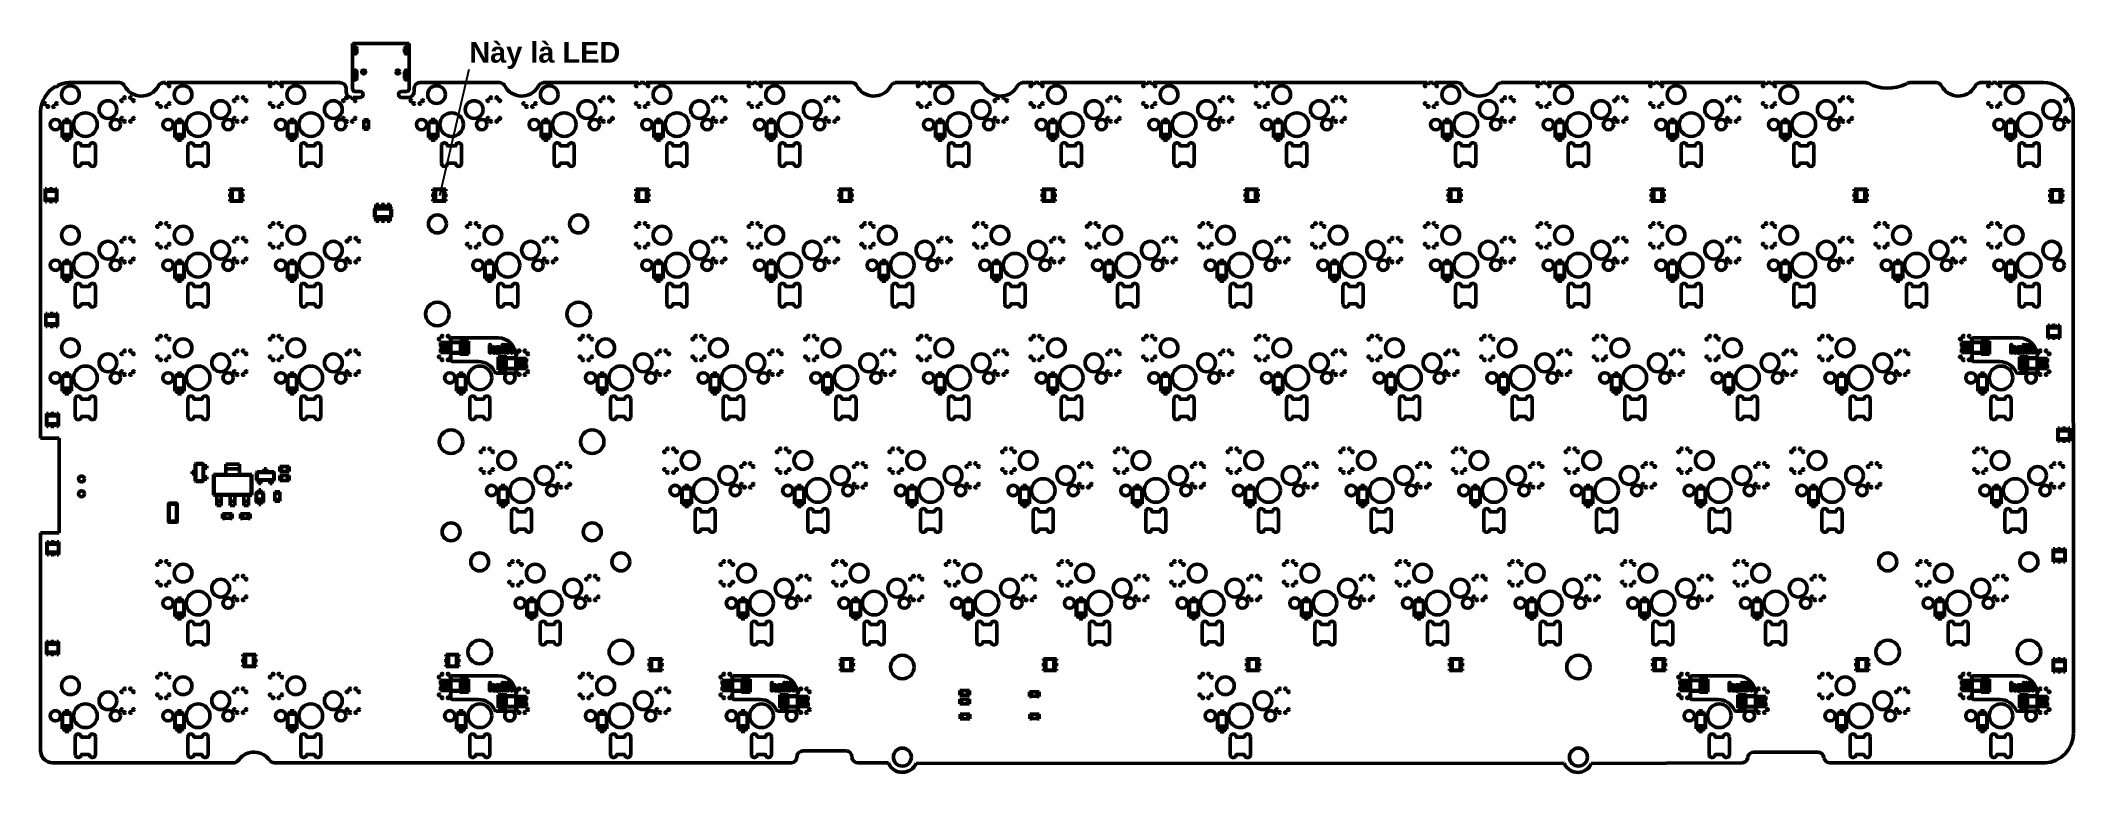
# Model space of a CAD drawing. Header units: millimetres. Extents: x 43 to 387, y 137 to 261.
import ezdxf

# ---------------------------------------------------------------- set-up
doc = ezdxf.new("R2010")
doc.units = ezdxf.units.MM
doc.header["$LTSCALE"] = 0.75
doc.layers.add('Visible', color=7, linetype='Continuous', lineweight=50)
doc.styles.get("Standard").update_dxf_attribs({"font": 'arial.ttf'})

msp = doc.modelspace()

# ---------------------------------------------------------------- texts
at = {"color": 242, "true_color": 0xcd2027, "insert": (115.38, 260.87), "char_height": 3.5, "attachment_point": 1}
msp.add_mtext_dynamic_manual_height_columns('{\\fArial|b1|i0|c0|p34;Này là LED }', width=26.5883, gutter_width=17.5, heights=[0], dxfattribs=at)

# ---------------------------------------------------------------- linework, layer by layer
at = {"color": 242, "true_color": 0xcd2027}
msp.add_line((110.42, 234.93), (115.38, 256.28), dxfattribs=at)
at = {"layer": 'Visible', "extrusion": (0, 0, -1)}
for p, q in [((95.63, 260.64), (95.63, 252.99)), ((105.23, 260.64), (95.63, 260.64)), ((95.8, 259.75), (95.8, 259.15)), ((95.8, 259.75), (95.8, 259.75)), ((95.8, 259.15), (95.8, 259.15)), ((96.4, 259.75), (96.4, 259.75)), ((96.4, 259.15), (96.4, 259.75)), ((96.4, 259.15), (96.4, 259.15)), ((104.44, 259.75), (104.44, 259.15)), ((104.44, 259.75), (104.44, 259.75)), ((104.44, 259.15), (104.44, 259.15)), ((105.04, 259.75), (105.04, 259.75)), ((105.04, 259.15), (105.04, 259.75)), ((105.04, 259.15), (105.04, 259.15)), ((105.23, 252.98), (105.23, 260.64)), ((95.8, 255.82), (95.8, 254.72)), ((95.8, 255.82), (95.8, 255.82)), ((95.8, 254.72), (95.8, 254.72)), ((96.4, 255.82), (96.4, 255.82)), ((96.4, 254.72), (96.4, 255.82)), ((96.4, 254.72), (96.4, 254.72)), ((104.44, 255.82), (104.44, 254.72)), ((104.44, 255.82), (104.44, 255.82)), ((104.44, 254.72), (104.44, 254.72)), ((105.04, 255.82), (105.04, 255.82)), ((105.04, 254.72), (105.04, 255.82)), ((105.04, 254.72), (105.04, 254.72)), ((47.92, 253.99), (47.69, 253.99)), ((56.19, 253.99), (47.92, 253.99)), ((57.08, 253.46), (57.02, 253.55)), ((62.73, 253.31), (62.73, 253.3)), ((63.7, 253.99), (63.59, 253.99)), ((64.03, 253.99), (63.7, 253.99)), ((82.08, 253.99), (64.32, 253.99)), ((83.08, 253.99), (82.37, 253.99)), ((93.57, 253.99), (83.37, 253.99)), ((94.56, 252.99), (94.56, 253.09)), ((94.56, 252.49), (94.56, 252.99)), ((95.48, 251.49), (95.46, 251.49)), ((95.63, 252.99), (95.63, 252.93)), ((96.93, 251.49), (95.77, 251.49)), ((96.13, 252.49), (96.93, 252.49)), ((96.93, 252.49), (97, 252.49)), ((103.93, 251.49), (103.86, 251.49)), ((103.93, 252.49), (104.73, 252.49)), ((105.06, 251.49), (103.93, 251.49)), ((104.73, 252.49), (104.8, 252.49)), ((106.06, 252.99), (106.06, 252.49)), ((106.06, 252.49), (106.06, 252.39)), ((107.06, 253.99), (106.96, 253.99)), ((120.49, 253.99), (107.06, 253.99)), ((121.37, 253.46), (121.32, 253.55)), ((127.11, 253.46), (127.02, 253.3)), ((127.99, 253.99), (127.88, 253.99)), ((143.99, 253.99), (127.99, 253.99)), ((144.99, 253.99), (144.28, 253.99)), ((163.04, 253.99), (145.28, 253.99)), ((164.04, 253.99), (163.33, 253.99)), ((180.01, 253.99), (164.33, 253.99)), ((180.9, 253.46), (180.85, 253.56)), ((186.64, 253.46), (186.55, 253.3)), ((187.52, 253.99), (187.41, 253.99)), ((191.61, 253.99), (187.52, 253.99)), ((192.61, 253.99), (191.9, 253.99)), ((201.45, 253.99), (192.9, 253.99)), ((202.33, 253.46), (202.28, 253.55)), ((208.07, 253.46), (207.98, 253.3)), ((208.95, 253.99), (208.84, 253.99)), ((210.66, 253.99), (208.95, 253.99)), ((211.66, 253.99), (210.95, 253.99)), ((229.72, 253.99), (211.95, 253.99)), ((230.72, 253.99), (230, 253.99)), ((248.77, 253.99), (231, 253.99)), ((249.77, 253.99), (249.05, 253.99)), ((270.68, 254), (250.05, 253.99)), ((277.34, 253.99), (270.68, 254)), ((278.34, 253.99), (277.63, 253.99)), ((282.41, 253.99), (278.63, 253.99)), ((283.29, 253.46), (283.24, 253.55)), ((289.03, 253.46), (288.94, 253.3)), ((289.92, 253.99), (289.81, 253.99)), ((296.39, 253.99), (289.92, 253.99)), ((297.39, 253.99), (296.68, 253.99)), ((315.44, 253.99), (297.68, 253.99)), ((316.44, 253.99), (315.73, 253.99)), ((334.49, 253.99), (316.73, 253.99)), ((335.49, 253.99), (334.78, 253.99)), ((351.46, 253.99), (335.78, 253.99)), ((351.94, 253.87), (351.83, 253.93)), ((358.5, 253.87), (358.27, 253.75)), ((358.97, 253.99), (358.85, 253.99)), ((363.37, 253.99), (358.97, 253.99)), ((364.26, 253.46), (364.2, 253.56)), ((370, 253.46), (369.91, 253.3)), ((370.88, 253.99), (370.77, 253.99)), ((372.59, 253.99), (370.88, 253.99)), ((373.59, 253.99), (372.88, 253.99)), ((381.53, 253.99), (373.88, 253.99)), ((42.92, 249.06), (42.92, 193.86)), ((47.68, 247.75), (47.03, 247.75)), ((47.03, 247.3), (47.03, 247.75)), ((47.68, 247.3), (47.68, 247.75)), ((66.73, 247.75), (66.08, 247.75)), ((66.08, 247.3), (66.08, 247.75)), ((66.73, 247.3), (66.73, 247.75)), ((85.78, 247.75), (85.13, 247.75)), ((85.13, 247.3), (85.13, 247.75)), ((85.78, 247.3), (85.78, 247.75)), ((97.56, 247.67), (97.56, 247.72)), ((98.36, 247.72), (97.56, 247.72)), ((97.56, 247.46), (97.56, 247.67)), ((97.56, 247.46), (97.56, 247.42)), ((98.36, 247.67), (98.36, 247.72)), ((98.36, 247.46), (98.36, 247.67)), ((98.36, 247.46), (98.36, 247.42)), ((109.59, 247.75), (108.94, 247.75)), ((108.94, 247.3), (108.94, 247.75)), ((109.59, 247.3), (109.59, 247.75)), ((128.64, 247.75), (127.99, 247.75)), ((127.99, 247.3), (127.99, 247.75)), ((128.64, 247.3), (128.64, 247.75)), ((147.69, 247.75), (147.04, 247.75)), ((147.04, 247.3), (147.04, 247.75)), ((147.69, 247.3), (147.69, 247.75)), ((166.74, 247.75), (166.09, 247.75)), ((166.09, 247.3), (166.09, 247.75)), ((166.74, 247.3), (166.74, 247.75)), ((195.32, 247.75), (194.67, 247.75)), ((194.67, 247.3), (194.67, 247.75)), ((195.32, 247.3), (195.32, 247.75)), ((214.37, 247.75), (213.72, 247.75)), ((213.72, 247.3), (213.72, 247.75)), ((214.37, 247.3), (214.37, 247.75)), ((233.42, 247.75), (232.77, 247.75)), ((232.77, 247.3), (232.77, 247.75)), ((233.42, 247.3), (233.42, 247.75)), ((252.47, 247.75), (251.82, 247.75)), ((251.82, 247.3), (251.82, 247.75)), ((252.47, 247.3), (252.47, 247.75)), ((281.04, 247.75), (280.39, 247.75)), ((280.39, 247.3), (280.39, 247.75)), ((281.04, 247.3), (281.04, 247.75)), ((300.09, 247.75), (299.44, 247.75)), ((299.44, 247.3), (299.44, 247.75)), ((300.09, 247.3), (300.09, 247.75)), ((319.14, 247.75), (318.49, 247.75)), ((318.49, 247.3), (318.49, 247.75)), ((319.14, 247.3), (319.14, 247.75)), ((338.19, 247.75), (337.54, 247.75)), ((337.54, 247.3), (337.54, 247.75)), ((338.19, 247.3), (338.19, 247.75)), ((376.29, 247.75), (375.64, 247.75)), ((375.64, 247.3), (375.64, 247.75)), ((376.29, 247.3), (376.29, 247.75)), ((386.53, 248.99), (386.53, 249.21)), ((386.57, 143.96), (386.53, 248.99)), ((47.03, 247.3), (46.55, 247.3)), ((46.55, 247.3), (46.62, 247.24)), ((46.55, 247.3), (46.55, 244.7)), ((46.55, 244.7), (46.62, 244.76)), ((46.55, 244.7), (47.03, 244.7)), ((48.09, 247.24), (46.62, 247.24)), ((46.62, 247.24), (46.62, 244.76)), ((46.62, 244.76), (48.09, 244.76)), ((46.67, 245.21), (48.04, 245.21)), ((46.67, 244.81), (46.67, 245.21)), ((46.67, 244.81), (48.04, 244.81)), ((47.68, 247.3), (47.03, 247.3)), ((47.03, 244.7), (47.68, 244.7)), ((47.03, 244.7), (47.03, 244.25)), ((47.03, 244.25), (47.68, 244.25)), ((48.15, 247.3), (47.68, 247.3)), ((47.68, 244.7), (48.15, 244.7)), ((47.68, 244.7), (47.68, 244.25)), ((48.04, 244.81), (48.04, 245.21)), ((48.15, 247.3), (48.09, 247.24)), ((48.09, 244.76), (48.09, 247.24)), ((48.15, 244.7), (48.09, 244.76)), ((48.15, 244.7), (48.15, 247.3)), ((66.08, 247.3), (65.6, 247.3)), ((65.6, 247.3), (65.67, 247.24)), ((65.6, 247.3), (65.6, 244.7)), ((65.6, 244.7), (65.67, 244.76)), ((65.6, 244.7), (66.08, 244.7)), ((67.14, 247.24), (65.67, 247.24)), ((65.67, 247.24), (65.67, 244.76)), ((65.67, 244.76), (67.14, 244.76)), ((65.72, 245.21), (67.09, 245.21)), ((65.72, 244.81), (65.72, 245.21)), ((65.72, 244.81), (67.09, 244.81)), ((66.73, 247.3), (66.08, 247.3)), ((66.08, 244.7), (66.73, 244.7)), ((66.08, 244.7), (66.08, 244.25)), ((66.08, 244.25), (66.73, 244.25)), ((67.2, 247.3), (66.73, 247.3)), ((66.73, 244.7), (67.2, 244.7)), ((66.73, 244.7), (66.73, 244.25)), ((67.09, 244.81), (67.09, 245.21)), ((67.2, 247.3), (67.14, 247.24)), ((67.14, 244.76), (67.14, 247.24)), ((67.2, 244.7), (67.14, 244.76)), ((67.2, 244.7), (67.2, 247.3)), ((85.13, 247.3), (84.65, 247.3)), ((84.65, 247.3), (84.72, 247.24)), ((84.65, 247.3), (84.65, 244.7)), ((84.65, 244.7), (84.72, 244.76)), ((84.65, 244.7), (85.13, 244.7)), ((86.19, 247.24), (84.72, 247.24)), ((84.72, 247.24), (84.72, 244.76)), ((84.72, 244.76), (86.19, 244.76)), ((84.77, 245.21), (86.14, 245.21)), ((84.77, 244.81), (84.77, 245.21)), ((84.77, 244.81), (86.14, 244.81)), ((85.78, 247.3), (85.13, 247.3)), ((85.13, 244.7), (85.78, 244.7)), ((85.13, 244.7), (85.13, 244.25)), ((85.13, 244.25), (85.78, 244.25)), ((86.25, 247.3), (85.78, 247.3)), ((85.78, 244.7), (86.25, 244.7)), ((85.78, 244.7), (85.78, 244.25)), ((86.14, 244.81), (86.14, 245.21)), ((86.25, 247.3), (86.19, 247.24)), ((86.19, 244.76), (86.19, 247.24)), ((86.25, 244.7), (86.19, 244.76)), ((86.25, 244.7), (86.25, 247.3)), ((97.56, 246.42), (97.56, 247.42)), ((98.36, 247.42), (97.56, 247.42)), ((97.56, 246.37), (97.56, 246.42)), ((98.36, 246.42), (97.56, 246.42)), ((97.56, 246.16), (97.56, 246.37)), ((97.56, 246.16), (97.56, 246.12)), ((98.36, 246.12), (97.56, 246.12)), ((98.36, 246.42), (98.36, 247.42)), ((98.36, 246.37), (98.36, 246.42)), ((98.36, 246.16), (98.36, 246.37)), ((98.36, 246.16), (98.36, 246.12)), ((108.94, 247.3), (108.47, 247.3)), ((108.47, 247.3), (108.53, 247.24)), ((108.47, 247.3), (108.47, 244.7)), ((108.47, 244.7), (108.53, 244.76)), ((108.47, 244.7), (108.94, 244.7)), ((110, 247.24), (108.53, 247.24)), ((108.53, 247.24), (108.53, 244.76)), ((108.53, 244.76), (110, 244.76)), ((108.58, 245.21), (109.95, 245.21)), ((108.58, 244.81), (108.58, 245.21)), ((108.58, 244.81), (109.95, 244.81)), ((109.59, 247.3), (108.94, 247.3)), ((108.94, 244.7), (109.59, 244.7)), ((108.94, 244.7), (108.94, 244.25)), ((108.94, 244.25), (109.59, 244.25)), ((110.07, 247.3), (109.59, 247.3)), ((109.59, 244.7), (110.07, 244.7)), ((109.59, 244.7), (109.59, 244.25)), ((109.95, 244.81), (109.95, 245.21)), ((110.07, 247.3), (110, 247.24)), ((110, 244.76), (110, 247.24)), ((110.07, 244.7), (110, 244.76)), ((110.07, 244.7), (110.07, 247.3)), ((127.99, 247.3), (127.52, 247.3)), ((127.52, 247.3), (127.58, 247.24)), ((127.52, 247.3), (127.52, 244.7)), ((127.52, 244.7), (127.58, 244.76)), ((127.52, 244.7), (127.99, 244.7)), ((129.05, 247.24), (127.58, 247.24)), ((127.58, 247.24), (127.58, 244.76)), ((127.58, 244.76), (129.05, 244.76)), ((127.63, 245.21), (129, 245.21)), ((127.63, 244.81), (127.63, 245.21)), ((127.63, 244.81), (129, 244.81)), ((128.64, 247.3), (127.99, 247.3)), ((127.99, 244.7), (128.64, 244.7)), ((127.99, 244.7), (127.99, 244.25)), ((127.99, 244.25), (128.64, 244.25)), ((129.12, 247.3), (128.64, 247.3)), ((128.64, 244.7), (129.12, 244.7)), ((128.64, 244.7), (128.64, 244.25)), ((129, 244.81), (129, 245.21)), ((129.12, 247.3), (129.05, 247.24)), ((129.05, 244.76), (129.05, 247.24)), ((129.12, 244.7), (129.05, 244.76)), ((129.12, 244.7), (129.12, 247.3)), ((147.04, 247.3), (146.57, 247.3)), ((146.57, 247.3), (146.63, 247.24)), ((146.57, 247.3), (146.57, 244.7)), ((146.57, 244.7), (146.63, 244.76)), ((146.57, 244.7), (147.04, 244.7)), ((148.1, 247.24), (146.63, 247.24)), ((146.63, 247.24), (146.63, 244.76)), ((146.63, 244.76), (148.1, 244.76)), ((146.68, 245.21), (148.05, 245.21)), ((146.68, 244.81), (146.68, 245.21)), ((146.68, 244.81), (148.05, 244.81)), ((147.69, 247.3), (147.04, 247.3)), ((147.04, 244.7), (147.69, 244.7)), ((147.04, 244.7), (147.04, 244.25)), ((147.04, 244.25), (147.69, 244.25)), ((148.17, 247.3), (147.69, 247.3)), ((147.69, 244.7), (148.17, 244.7)), ((147.69, 244.7), (147.69, 244.25)), ((148.05, 244.81), (148.05, 245.21)), ((148.17, 247.3), (148.1, 247.24)), ((148.1, 244.76), (148.1, 247.24)), ((148.17, 244.7), (148.1, 244.76)), ((148.17, 244.7), (148.17, 247.3)), ((166.09, 247.3), (165.62, 247.3)), ((165.62, 247.3), (165.68, 247.24)), ((165.62, 247.3), (165.62, 244.7)), ((165.62, 244.7), (165.68, 244.76)), ((165.62, 244.7), (166.09, 244.7)), ((167.15, 247.24), (165.68, 247.24)), ((165.68, 247.24), (165.68, 244.76)), ((165.68, 244.76), (167.15, 244.76)), ((165.73, 245.21), (167.1, 245.21)), ((165.73, 244.81), (165.73, 245.21)), ((165.73, 244.81), (167.1, 244.81)), ((166.74, 247.3), (166.09, 247.3)), ((166.09, 244.7), (166.74, 244.7)), ((166.09, 244.7), (166.09, 244.25)), ((166.09, 244.25), (166.74, 244.25)), ((167.22, 247.3), (166.74, 247.3)), ((166.74, 244.7), (167.22, 244.7)), ((166.74, 244.7), (166.74, 244.25)), ((167.1, 244.81), (167.1, 245.21)), ((167.22, 247.3), (167.15, 247.24)), ((167.15, 244.76), (167.15, 247.24)), ((167.22, 244.7), (167.15, 244.76)), ((167.22, 244.7), (167.22, 247.3)), ((194.67, 247.3), (194.19, 247.3)), ((194.19, 247.3), (194.26, 247.24)), ((194.19, 247.3), (194.19, 244.7)), ((194.19, 244.7), (194.26, 244.76)), ((194.19, 244.7), (194.67, 244.7)), ((195.73, 247.24), (194.26, 247.24)), ((194.26, 247.24), (194.26, 244.76)), ((194.26, 244.76), (195.73, 244.76)), ((194.31, 245.21), (195.68, 245.21)), ((194.31, 244.81), (194.31, 245.21)), ((194.31, 244.81), (195.68, 244.81)), ((195.32, 247.3), (194.67, 247.3)), ((194.67, 244.7), (195.32, 244.7)), ((194.67, 244.7), (194.67, 244.25)), ((194.67, 244.25), (195.32, 244.25)), ((195.79, 247.3), (195.32, 247.3)), ((195.32, 244.7), (195.79, 244.7)), ((195.32, 244.7), (195.32, 244.25)), ((195.68, 244.81), (195.68, 245.21)), ((195.79, 247.3), (195.73, 247.24)), ((195.73, 244.76), (195.73, 247.24)), ((195.79, 244.7), (195.73, 244.76)), ((195.79, 244.7), (195.79, 247.3)), ((213.72, 247.3), (213.24, 247.3)), ((213.24, 247.3), (213.31, 247.24)), ((213.24, 247.3), (213.24, 244.7)), ((213.24, 244.7), (213.31, 244.76)), ((213.24, 244.7), (213.72, 244.7)), ((214.78, 247.24), (213.31, 247.24)), ((213.31, 247.24), (213.31, 244.76)), ((213.31, 244.76), (214.78, 244.76)), ((213.36, 245.21), (214.73, 245.21)), ((213.36, 244.81), (213.36, 245.21)), ((213.36, 244.81), (214.73, 244.81)), ((214.37, 247.3), (213.72, 247.3)), ((213.72, 244.7), (214.37, 244.7)), ((213.72, 244.7), (213.72, 244.25)), ((213.72, 244.25), (214.37, 244.25)), ((214.84, 247.3), (214.37, 247.3)), ((214.37, 244.7), (214.84, 244.7)), ((214.37, 244.7), (214.37, 244.25)), ((214.73, 244.81), (214.73, 245.21)), ((214.84, 247.3), (214.78, 247.24)), ((214.78, 244.76), (214.78, 247.24)), ((214.84, 244.7), (214.78, 244.76)), ((214.84, 244.7), (214.84, 247.3)), ((232.77, 247.3), (232.29, 247.3)), ((232.29, 247.3), (232.36, 247.24)), ((232.29, 247.3), (232.29, 244.7)), ((232.29, 244.7), (232.36, 244.76)), ((232.29, 244.7), (232.77, 244.7)), ((233.83, 247.24), (232.36, 247.24)), ((232.36, 247.24), (232.36, 244.76)), ((232.36, 244.76), (233.83, 244.76)), ((232.41, 245.21), (233.78, 245.21)), ((232.41, 244.81), (232.41, 245.21)), ((232.41, 244.81), (233.78, 244.81)), ((233.42, 247.3), (232.77, 247.3)), ((232.77, 244.7), (233.42, 244.7)), ((232.77, 244.7), (232.77, 244.25)), ((232.77, 244.25), (233.42, 244.25)), ((233.89, 247.3), (233.42, 247.3)), ((233.42, 244.7), (233.89, 244.7)), ((233.42, 244.7), (233.42, 244.25)), ((233.78, 244.81), (233.78, 245.21)), ((233.89, 247.3), (233.83, 247.24)), ((233.83, 244.76), (233.83, 247.24)), ((233.89, 244.7), (233.83, 244.76)), ((233.89, 244.7), (233.89, 247.3)), ((251.82, 247.3), (251.34, 247.3)), ((251.34, 247.3), (251.41, 247.24)), ((251.34, 247.3), (251.34, 244.7)), ((251.34, 244.7), (251.41, 244.76)), ((251.34, 244.7), (251.82, 244.7)), ((252.88, 247.24), (251.41, 247.24)), ((251.41, 247.24), (251.41, 244.76)), ((251.41, 244.76), (252.88, 244.76)), ((251.46, 245.21), (252.83, 245.21)), ((251.46, 244.81), (251.46, 245.21)), ((251.46, 244.81), (252.83, 244.81)), ((252.47, 247.3), (251.82, 247.3)), ((251.82, 244.7), (252.47, 244.7)), ((251.82, 244.7), (251.82, 244.25)), ((251.82, 244.25), (252.47, 244.25)), ((252.94, 247.3), (252.47, 247.3)), ((252.47, 244.7), (252.94, 244.7)), ((252.47, 244.7), (252.47, 244.25)), ((252.83, 244.81), (252.83, 245.21)), ((252.94, 247.3), (252.88, 247.24)), ((252.88, 244.76), (252.88, 247.24)), ((252.94, 244.7), (252.88, 244.76)), ((252.94, 244.7), (252.94, 247.3)), ((280.39, 247.3), (279.92, 247.3)), ((279.92, 247.3), (279.98, 247.24)), ((279.92, 247.3), (279.92, 244.7)), ((279.92, 244.7), (279.98, 244.76)), ((279.92, 244.7), (280.39, 244.7)), ((281.45, 247.24), (279.98, 247.24)), ((279.98, 247.24), (279.98, 244.76)), ((279.98, 244.76), (281.45, 244.76)), ((280.03, 245.21), (281.4, 245.21)), ((280.03, 244.81), (280.03, 245.21)), ((280.03, 244.81), (281.4, 244.81)), ((281.04, 247.3), (280.39, 247.3)), ((280.39, 244.7), (281.04, 244.7)), ((280.39, 244.7), (280.39, 244.25)), ((280.39, 244.25), (281.04, 244.25)), ((281.52, 247.3), (281.04, 247.3)), ((281.04, 244.7), (281.52, 244.7)), ((281.04, 244.7), (281.04, 244.25)), ((281.4, 244.81), (281.4, 245.21)), ((281.52, 247.3), (281.45, 247.24)), ((281.45, 244.76), (281.45, 247.24)), ((281.52, 244.7), (281.45, 244.76)), ((281.52, 244.7), (281.52, 247.3)), ((299.44, 247.3), (298.97, 247.3)), ((298.97, 247.3), (299.03, 247.24)), ((298.97, 247.3), (298.97, 244.7)), ((298.97, 244.7), (299.03, 244.76)), ((298.97, 244.7), (299.44, 244.7)), ((300.5, 247.24), (299.03, 247.24)), ((299.03, 247.24), (299.03, 244.76)), ((299.03, 244.76), (300.5, 244.76)), ((299.08, 245.21), (300.45, 245.21)), ((299.08, 244.81), (299.08, 245.21)), ((299.08, 244.81), (300.45, 244.81)), ((300.09, 247.3), (299.44, 247.3)), ((299.44, 244.7), (300.09, 244.7)), ((299.44, 244.7), (299.44, 244.25)), ((299.44, 244.25), (300.09, 244.25)), ((300.57, 247.3), (300.09, 247.3)), ((300.09, 244.7), (300.57, 244.7)), ((300.09, 244.7), (300.09, 244.25)), ((300.45, 244.81), (300.45, 245.21)), ((300.57, 247.3), (300.5, 247.24)), ((300.5, 244.76), (300.5, 247.24)), ((300.57, 244.7), (300.5, 244.76)), ((300.57, 244.7), (300.57, 247.3)), ((318.49, 247.3), (318.02, 247.3)), ((318.02, 247.3), (318.08, 247.24)), ((318.02, 247.3), (318.02, 244.7)), ((318.02, 244.7), (318.08, 244.76)), ((318.02, 244.7), (318.49, 244.7)), ((319.55, 247.24), (318.08, 247.24)), ((318.08, 247.24), (318.08, 244.76)), ((318.08, 244.76), (319.55, 244.76)), ((318.13, 245.21), (319.5, 245.21)), ((318.13, 244.81), (318.13, 245.21)), ((318.13, 244.81), (319.5, 244.81)), ((319.14, 247.3), (318.49, 247.3)), ((318.49, 244.7), (319.14, 244.7)), ((318.49, 244.7), (318.49, 244.25)), ((318.49, 244.25), (319.14, 244.25)), ((319.62, 247.3), (319.14, 247.3)), ((319.14, 244.7), (319.62, 244.7)), ((319.14, 244.7), (319.14, 244.25)), ((319.5, 244.81), (319.5, 245.21)), ((319.62, 247.3), (319.55, 247.24)), ((319.55, 244.76), (319.55, 247.24)), ((319.62, 244.7), (319.55, 244.76)), ((319.62, 244.7), (319.62, 247.3)), ((337.54, 247.3), (337.07, 247.3)), ((337.07, 247.3), (337.13, 247.24)), ((337.07, 247.3), (337.07, 244.7)), ((337.07, 244.7), (337.13, 244.76)), ((337.07, 244.7), (337.54, 244.7)), ((338.6, 247.24), (337.13, 247.24)), ((337.13, 247.24), (337.13, 244.76)), ((337.13, 244.76), (338.6, 244.76)), ((337.18, 245.21), (338.55, 245.21)), ((337.18, 244.81), (337.18, 245.21)), ((337.18, 244.81), (338.55, 244.81)), ((338.19, 247.3), (337.54, 247.3)), ((337.54, 244.7), (338.19, 244.7)), ((337.54, 244.7), (337.54, 244.25)), ((337.54, 244.25), (338.19, 244.25)), ((338.67, 247.3), (338.19, 247.3)), ((338.19, 244.7), (338.67, 244.7)), ((338.19, 244.7), (338.19, 244.25)), ((338.55, 244.81), (338.55, 245.21)), ((338.67, 247.3), (338.6, 247.24)), ((338.6, 244.76), (338.6, 247.24)), ((338.67, 244.7), (338.6, 244.76)), ((338.67, 244.7), (338.67, 247.3)), ((375.64, 247.3), (375.17, 247.3)), ((375.17, 247.3), (375.23, 247.24)), ((375.17, 247.3), (375.17, 244.7)), ((375.17, 244.7), (375.23, 244.76)), ((375.17, 244.7), (375.64, 244.7)), ((376.7, 247.24), (375.23, 247.24)), ((375.23, 247.24), (375.23, 244.76)), ((375.23, 244.76), (376.7, 244.76)), ((375.28, 245.21), (376.65, 245.21)), ((375.28, 244.81), (375.28, 245.21)), ((375.28, 244.81), (376.65, 244.81)), ((376.29, 247.3), (375.64, 247.3)), ((375.64, 244.7), (376.29, 244.7)), ((375.64, 244.7), (375.64, 244.25)), ((375.64, 244.25), (376.29, 244.25)), ((376.77, 247.3), (376.29, 247.3)), ((376.29, 244.7), (376.77, 244.7)), ((376.29, 244.7), (376.29, 244.25)), ((376.65, 244.81), (376.65, 245.21)), ((376.77, 247.3), (376.7, 247.24)), ((376.7, 244.76), (376.7, 247.24)), ((376.77, 244.7), (376.7, 244.76)), ((376.77, 244.7), (376.77, 247.3)), ((48.78, 240.33), (48.78, 243.33)), ((49.78, 243.4), (49.78, 243.33)), ((49.81, 243.28), (49.83, 243.28)), ((49.83, 243.28), (51.13, 243.28)), ((51.18, 243.31), (51.18, 243.33)), ((52.18, 243.4), (52.18, 243.33)), ((52.18, 243.33), (52.18, 240.33)), ((67.83, 243.33), (67.83, 243.4)), ((67.83, 240.33), (67.83, 243.33)), ((68.83, 243.33), (68.83, 243.31)), ((68.88, 243.28), (70.18, 243.28)), ((70.18, 243.28), (70.2, 243.28)), ((71.23, 243.33), (71.23, 240.33)), ((86.88, 243.33), (86.88, 243.4)), ((86.88, 240.33), (86.88, 243.33)), ((87.88, 243.33), (87.88, 243.31)), ((87.93, 243.28), (89.23, 243.28)), ((89.23, 243.28), (89.25, 243.28)), ((89.28, 243.33), (89.28, 243.4)), ((90.28, 243.33), (90.28, 240.33)), ((110.69, 243.33), (110.7, 243.4)), ((110.69, 240.33), (110.69, 243.33)), ((111.69, 243.33), (111.7, 243.31)), ((111.74, 243.28), (113.04, 243.28)), ((113.04, 243.28), (113.06, 243.28)), ((113.09, 243.33), (113.1, 243.4)), ((114.09, 243.33), (114.09, 240.33)), ((129.74, 240.33), (129.74, 243.33)), ((130.74, 243.4), (130.74, 243.33)), ((130.77, 243.28), (130.79, 243.28)), ((130.79, 243.28), (132.09, 243.28)), ((132.14, 243.31), (132.14, 243.33)), ((133.14, 243.4), (133.14, 243.33)), ((133.14, 243.33), (133.14, 240.33)), ((148.79, 240.33), (148.79, 243.33)), ((149.79, 243.4), (149.79, 243.33)), ((149.84, 243.28), (151.14, 243.28)), ((151.19, 243.31), (151.19, 243.33)), ((152.19, 243.4), (152.19, 243.33)), ((152.19, 243.33), (152.19, 240.33)), ((167.84, 240.33), (167.84, 243.33)), ((168.84, 243.4), (168.84, 243.33)), ((168.87, 243.28), (168.89, 243.28)), ((168.89, 243.28), (170.19, 243.28)), ((170.24, 243.31), (170.24, 243.33)), ((171.24, 243.4), (171.24, 243.33)), ((171.24, 243.33), (171.24, 240.33)), ((196.42, 240.33), (196.42, 243.33)), ((197.42, 243.4), (197.42, 243.33)), ((197.45, 243.28), (197.47, 243.28)), ((197.47, 243.28), (198.77, 243.28)), ((199.82, 243.4), (199.82, 243.33)), ((199.82, 243.33), (199.82, 240.33)), ((215.47, 240.33), (215.47, 243.33)), ((216.47, 243.33), (216.47, 243.31)), ((216.52, 243.28), (217.82, 243.28)), ((217.82, 243.28), (217.84, 243.28)), ((217.87, 243.33), (217.87, 243.4)), ((218.87, 243.33), (218.87, 240.33)), ((234.52, 240.33), (234.52, 243.33)), ((235.52, 243.4), (235.52, 243.33)), ((235.55, 243.28), (235.57, 243.28)), ((235.57, 243.28), (236.87, 243.28)), ((237.92, 243.4), (237.92, 243.33)), ((237.92, 243.33), (237.92, 240.33)), ((253.57, 240.33), (253.57, 243.33)), ((254.57, 243.4), (254.57, 243.33)), ((254.6, 243.28), (254.62, 243.28)), ((254.62, 243.28), (255.92, 243.28)), ((255.97, 243.31), (255.97, 243.33)), ((256.97, 243.4), (256.97, 243.33)), ((256.97, 243.33), (256.97, 240.33)), ((282.14, 240.33), (282.14, 243.33)), ((283.14, 243.4), (283.14, 243.33)), ((283.17, 243.28), (283.19, 243.28)), ((283.19, 243.28), (284.49, 243.28)), ((284.54, 243.31), (284.54, 243.33)), ((285.54, 243.4), (285.54, 243.33)), ((285.54, 243.33), (285.54, 240.33)), ((301.19, 243.33), (301.2, 243.4)), ((301.19, 240.33), (301.19, 243.33)), ((302.19, 243.33), (302.2, 243.31)), ((302.24, 243.28), (303.54, 243.28)), ((303.54, 243.28), (303.56, 243.28)), ((303.59, 243.33), (303.6, 243.4)), ((304.59, 243.33), (304.59, 240.33)), ((320.24, 240.33), (320.24, 243.33)), ((321.24, 243.4), (321.24, 243.33)), ((321.27, 243.28), (321.29, 243.28)), ((321.29, 243.28), (322.59, 243.28)), ((322.64, 243.31), (322.64, 243.33)), ((323.64, 243.4), (323.64, 243.33)), ((323.64, 243.33), (323.64, 240.33)), ((339.29, 240.33), (339.29, 243.33)), ((340.29, 243.4), (340.29, 243.33)), ((340.32, 243.28), (340.34, 243.28)), ((340.34, 243.28), (341.64, 243.28)), ((342.69, 243.4), (342.69, 243.33)), ((342.69, 243.33), (342.69, 240.33)), ((377.39, 240.33), (377.39, 243.33)), ((378.39, 243.4), (378.39, 243.33)), ((378.42, 243.28), (378.44, 243.28)), ((378.44, 243.28), (379.74, 243.28)), ((379.79, 243.31), (379.79, 243.33)), ((380.79, 243.4), (380.79, 243.33)), ((380.79, 243.33), (380.79, 240.33)), ((48.78, 240.26), (48.78, 240.33)), ((51.13, 240.38), (49.83, 240.38)), ((51.15, 240.38), (51.13, 240.38)), ((51.18, 240.26), (51.18, 240.33)), ((68.83, 240.33), (68.83, 240.26)), ((68.88, 240.38), (68.86, 240.38)), ((70.18, 240.38), (68.88, 240.38)), ((70.23, 240.33), (70.23, 240.35)), ((71.23, 240.33), (71.23, 240.26)), ((87.88, 240.33), (87.88, 240.26)), ((87.93, 240.38), (87.91, 240.38)), ((89.23, 240.38), (87.93, 240.38)), ((89.28, 240.33), (89.28, 240.35)), ((111.69, 240.33), (111.69, 240.26)), ((111.74, 240.38), (111.72, 240.38)), ((113.04, 240.38), (111.74, 240.38)), ((113.09, 240.33), (113.09, 240.35)), ((114.09, 240.33), (114.09, 240.26)), ((129.75, 240.26), (129.74, 240.33)), ((130.75, 240.35), (130.74, 240.33)), ((132.09, 240.38), (130.79, 240.38)), ((132.15, 240.26), (132.14, 240.33)), ((148.8, 240.26), (148.79, 240.33)), ((149.8, 240.35), (149.79, 240.33)), ((151.14, 240.38), (149.84, 240.38)), ((151.16, 240.38), (151.14, 240.38)), ((151.2, 240.26), (151.19, 240.33)), ((167.85, 240.26), (167.84, 240.33)), ((168.85, 240.35), (168.84, 240.33)), ((170.19, 240.38), (168.89, 240.38)), ((170.21, 240.38), (170.19, 240.38)), ((170.25, 240.26), (170.24, 240.33)), ((196.42, 240.26), (196.42, 240.33)), ((197.42, 240.35), (197.42, 240.33)), ((198.77, 240.38), (197.47, 240.38)), ((198.79, 240.38), (198.77, 240.38)), ((198.82, 240.26), (198.82, 240.33)), ((216.47, 240.33), (216.47, 240.26)), ((216.52, 240.38), (216.5, 240.38)), ((217.82, 240.38), (216.52, 240.38)), ((217.87, 240.33), (217.87, 240.35)), ((218.87, 240.33), (218.87, 240.26)), ((234.52, 240.26), (234.52, 240.33)), ((235.52, 240.35), (235.52, 240.33)), ((236.87, 240.38), (235.57, 240.38)), ((236.89, 240.38), (236.87, 240.38)), ((236.92, 240.26), (236.92, 240.33)), ((253.57, 240.26), (253.57, 240.33)), ((255.92, 240.38), (254.62, 240.38)), ((255.94, 240.38), (255.92, 240.38)), ((255.97, 240.26), (255.97, 240.33)), ((282.15, 240.26), (282.14, 240.33)), ((283.15, 240.35), (283.14, 240.33)), ((284.49, 240.38), (283.19, 240.38)), ((284.51, 240.38), (284.49, 240.38)), ((284.55, 240.26), (284.54, 240.33)), ((302.19, 240.33), (302.19, 240.26)), ((302.24, 240.38), (302.22, 240.38)), ((303.54, 240.38), (302.24, 240.38)), ((303.59, 240.33), (303.59, 240.35)), ((320.25, 240.26), (320.24, 240.33)), ((322.59, 240.38), (321.29, 240.38)), ((322.61, 240.38), (322.59, 240.38)), ((322.65, 240.26), (322.64, 240.33)), ((339.3, 240.26), (339.29, 240.33)), ((340.3, 240.35), (340.29, 240.33)), ((341.64, 240.38), (340.34, 240.38)), ((341.66, 240.38), (341.64, 240.38)), ((341.7, 240.26), (341.69, 240.33)), ((377.4, 240.26), (377.39, 240.33)), ((378.4, 240.35), (378.39, 240.33)), ((379.74, 240.38), (378.44, 240.38)), ((379.76, 240.38), (379.74, 240.38)), ((379.8, 240.26), (379.79, 240.33)), ((43.67, 236.05), (43.79, 236.05)), ((43.67, 233.87), (43.67, 236.05)), ((45.67, 235.68), (43.67, 235.68)), ((43.72, 235.63), (43.67, 235.68)), ((43.67, 235.68), (43.67, 234.23)), ((43.72, 234.28), (43.67, 234.23)), ((43.67, 234.23), (44.16, 234.23)), ((43.79, 233.87), (43.67, 233.87)), ((45.62, 235.63), (43.72, 235.63)), ((43.72, 235.63), (43.72, 234.28)), ((43.72, 234.28), (45.62, 234.28)), ((43.79, 236.05), (43.79, 236.06)), ((43.92, 236.06), (43.79, 236.06)), ((43.79, 233.87), (43.79, 233.86)), ((43.79, 233.86), (43.92, 233.86)), ((44.17, 234.23), (45.67, 234.23)), ((44.54, 236.06), (44.42, 236.06)), ((44.42, 233.86), (44.54, 233.86)), ((44.54, 236.05), (44.54, 236.06)), ((44.54, 236.05), (44.79, 236.05)), ((44.79, 233.87), (44.54, 233.87)), ((44.54, 233.86), (44.54, 233.87)), ((44.79, 236.05), (44.79, 236.06)), ((44.92, 236.06), (44.79, 236.06)), ((44.79, 233.87), (44.79, 233.86)), ((44.79, 233.86), (44.92, 233.86)), ((45.54, 236.06), (45.42, 236.06)), ((45.42, 233.86), (45.54, 233.86)), ((45.54, 236.05), (45.54, 236.06)), ((45.54, 236.05), (45.67, 236.05)), ((45.54, 233.87), (45.54, 233.86)), ((45.67, 233.87), (45.54, 233.87)), ((45.62, 235.63), (45.67, 235.68)), ((45.62, 234.28), (45.62, 235.63)), ((45.62, 234.28), (45.67, 234.23)), ((45.67, 236.05), (45.67, 233.87)), ((45.67, 234.23), (45.67, 235.68)), ((74.9, 235.83), (74.9, 235.71)), ((74.91, 235.83), (74.9, 235.83)), ((74.9, 235.21), (74.9, 235.08)), ((74.9, 235.08), (74.91, 235.08)), ((74.91, 234.83), (74.9, 234.83)), ((74.9, 234.83), (74.9, 234.71)), ((74.9, 234.21), (74.9, 234.08)), ((74.91, 234.08), (74.9, 234.08)), ((74.91, 235.83), (74.91, 235.96)), ((74.91, 235.96), (77.09, 235.96)), ((74.91, 234.83), (74.91, 235.08)), ((74.91, 233.96), (74.91, 234.08)), ((77.09, 233.96), (74.91, 233.96)), ((76.72, 235.96), (75.27, 235.96)), ((75.32, 235.91), (75.27, 235.96)), ((75.27, 235.96), (75.27, 235.46)), ((75.27, 235.45), (75.27, 233.96)), ((75.32, 234.01), (75.27, 233.96)), ((75.27, 233.96), (76.72, 233.96)), ((76.67, 235.91), (75.32, 235.91)), ((75.32, 235.91), (75.32, 234.01)), ((75.32, 234.01), (76.67, 234.01)), ((76.67, 235.91), (76.72, 235.96)), ((76.67, 234.01), (76.67, 235.91)), ((76.67, 234.01), (76.72, 233.96)), ((76.72, 233.96), (76.72, 235.96)), ((77.09, 235.96), (77.09, 235.83)), ((77.09, 235.83), (77.1, 235.83)), ((77.09, 235.08), (77.09, 234.83)), ((77.09, 235.08), (77.1, 235.08)), ((77.09, 234.83), (77.1, 234.83)), ((77.09, 234.08), (77.09, 233.96)), ((77.09, 234.08), (77.1, 234.08)), ((77.1, 235.71), (77.1, 235.83)), ((77.1, 235.08), (77.1, 235.21)), ((77.1, 234.71), (77.1, 234.83)), ((77.1, 234.08), (77.1, 234.21)), ((109.23, 235.83), (109.23, 235.71)), ((109.24, 235.83), (109.23, 235.83)), ((109.23, 235.21), (109.23, 235.08)), ((109.23, 235.08), (109.24, 235.08)), ((109.24, 234.83), (109.23, 234.83)), ((109.23, 234.83), (109.23, 234.71)), ((109.23, 234.21), (109.23, 234.08)), ((109.24, 234.08), (109.23, 234.08)), ((109.24, 235.83), (109.24, 235.96)), ((109.24, 235.96), (111.42, 235.96)), ((109.24, 234.83), (109.24, 235.08)), ((109.24, 233.96), (109.24, 234.08)), ((111.42, 233.96), (109.24, 233.96)), ((111.05, 235.96), (109.6, 235.96)), ((109.65, 235.91), (109.6, 235.96)), ((109.6, 235.96), (109.6, 235.46)), ((109.6, 235.45), (109.6, 233.96)), ((109.65, 234.01), (109.6, 233.96)), ((109.6, 233.96), (111.05, 233.96)), ((111, 235.91), (109.65, 235.91)), ((109.65, 235.91), (109.65, 234.01)), ((109.65, 234.01), (111, 234.01)), ((111, 235.91), (111.05, 235.96)), ((111, 234.01), (111, 235.91)), ((111, 234.01), (111.05, 233.96)), ((111.05, 233.96), (111.05, 235.96)), ((111.42, 235.96), (111.42, 235.83)), ((111.42, 235.83), (111.43, 235.83)), ((111.42, 235.08), (111.42, 234.83)), ((111.42, 235.08), (111.43, 235.08)), ((111.42, 234.83), (111.43, 234.83)), ((111.42, 234.08), (111.42, 233.96)), ((111.42, 234.08), (111.43, 234.08)), ((111.43, 235.71), (111.43, 235.83)), ((111.43, 235.08), (111.43, 235.21)), ((111.43, 234.71), (111.43, 234.83)), ((111.43, 234.08), (111.43, 234.21)), ((143.56, 235.83), (143.56, 235.71)), ((143.57, 235.83), (143.56, 235.83)), ((143.56, 235.21), (143.56, 235.08)), ((143.56, 235.08), (143.57, 235.08)), ((143.57, 234.83), (143.56, 234.83)), ((143.56, 234.83), (143.56, 234.71)), ((143.56, 234.21), (143.56, 234.08)), ((143.57, 234.08), (143.56, 234.08)), ((143.57, 235.83), (143.57, 235.96)), ((143.57, 235.96), (145.75, 235.96)), ((143.57, 234.83), (143.57, 235.08)), ((143.57, 233.96), (143.57, 234.08)), ((145.75, 233.96), (143.57, 233.96)), ((145.38, 235.96), (143.93, 235.96)), ((143.98, 235.91), (143.93, 235.96)), ((143.93, 235.96), (143.93, 235.46)), ((143.93, 235.45), (143.93, 233.96)), ((143.98, 234.01), (143.93, 233.96)), ((143.93, 233.96), (145.38, 233.96)), ((145.33, 235.91), (143.98, 235.91)), ((143.98, 235.91), (143.98, 234.01)), ((143.98, 234.01), (145.33, 234.01)), ((145.33, 235.91), (145.38, 235.96)), ((145.33, 234.01), (145.33, 235.91)), ((145.33, 234.01), (145.38, 233.96)), ((145.38, 233.96), (145.38, 235.96)), ((145.75, 235.96), (145.75, 235.83)), ((145.75, 235.83), (145.76, 235.83)), ((145.75, 235.08), (145.75, 234.83)), ((145.75, 235.08), (145.76, 235.08)), ((145.75, 234.83), (145.76, 234.83)), ((145.75, 234.08), (145.75, 233.96)), ((145.75, 234.08), (145.76, 234.08)), ((145.76, 235.71), (145.76, 235.83)), ((145.76, 235.08), (145.76, 235.21)), ((145.76, 234.71), (145.76, 234.83)), ((145.76, 234.08), (145.76, 234.21)), ((177.89, 235.83), (177.89, 235.71)), ((177.9, 235.83), (177.89, 235.83)), ((177.89, 235.21), (177.89, 235.08)), ((177.89, 235.08), (177.9, 235.08)), ((177.9, 234.83), (177.89, 234.83)), ((177.89, 234.83), (177.89, 234.71)), ((177.89, 234.21), (177.89, 234.08)), ((177.9, 234.08), (177.89, 234.08)), ((177.9, 235.83), (177.9, 235.96)), ((177.9, 235.96), (180.08, 235.96)), ((177.9, 234.83), (177.9, 235.08)), ((177.9, 233.96), (177.9, 234.08)), ((180.08, 233.96), (177.9, 233.96)), ((179.71, 235.96), (178.26, 235.96)), ((178.31, 235.91), (178.26, 235.96)), ((178.26, 235.96), (178.26, 235.46)), ((178.26, 235.45), (178.26, 233.96)), ((178.31, 234.01), (178.26, 233.96)), ((178.26, 233.96), (179.71, 233.96)), ((179.66, 235.91), (178.31, 235.91)), ((178.31, 235.91), (178.31, 234.01)), ((178.31, 234.01), (179.66, 234.01)), ((179.66, 235.91), (179.71, 235.96)), ((179.66, 234.01), (179.66, 235.91)), ((179.66, 234.01), (179.71, 233.96)), ((179.71, 233.96), (179.71, 235.96)), ((180.08, 235.96), (180.08, 235.83)), ((180.08, 235.83), (180.09, 235.83)), ((180.08, 235.08), (180.08, 234.83)), ((180.08, 235.08), (180.09, 235.08)), ((180.08, 234.83), (180.09, 234.83)), ((180.08, 234.08), (180.08, 233.96)), ((180.08, 234.08), (180.09, 234.08)), ((180.09, 235.71), (180.09, 235.83)), ((180.09, 235.08), (180.09, 235.21)), ((180.09, 234.71), (180.09, 234.83)), ((180.09, 234.08), (180.09, 234.21)), ((212.22, 235.83), (212.22, 235.71)), ((212.23, 235.83), (212.22, 235.83)), ((212.22, 235.21), (212.22, 235.08)), ((212.22, 235.08), (212.23, 235.08)), ((212.23, 234.83), (212.22, 234.83)), ((212.22, 234.83), (212.22, 234.71)), ((212.22, 234.21), (212.22, 234.08)), ((212.23, 234.08), (212.22, 234.08)), ((212.23, 235.83), (212.23, 235.96)), ((212.23, 235.96), (214.41, 235.96)), ((212.23, 234.83), (212.23, 235.08)), ((212.23, 233.96), (212.23, 234.08)), ((214.41, 233.96), (212.23, 233.96)), ((214.04, 235.96), (212.59, 235.96)), ((212.64, 235.91), (212.59, 235.96)), ((212.59, 235.96), (212.59, 235.46)), ((212.59, 235.45), (212.59, 233.96)), ((212.64, 234.01), (212.59, 233.96)), ((212.59, 233.96), (214.04, 233.96)), ((213.99, 235.91), (212.64, 235.91)), ((212.64, 235.91), (212.64, 234.01)), ((212.64, 234.01), (213.99, 234.01)), ((213.99, 235.91), (214.04, 235.96)), ((213.99, 234.01), (213.99, 235.91)), ((213.99, 234.01), (214.04, 233.96)), ((214.04, 233.96), (214.04, 235.96)), ((214.41, 235.96), (214.41, 235.83)), ((214.41, 235.83), (214.42, 235.83)), ((214.41, 235.08), (214.41, 234.83)), ((214.41, 235.08), (214.42, 235.08)), ((214.41, 234.83), (214.42, 234.83)), ((214.41, 234.08), (214.41, 233.96)), ((214.41, 234.08), (214.42, 234.08)), ((214.42, 235.71), (214.42, 235.83)), ((214.42, 235.08), (214.42, 235.21)), ((214.42, 234.71), (214.42, 234.83)), ((214.42, 234.08), (214.42, 234.21)), ((246.55, 235.83), (246.55, 235.71)), ((246.56, 235.83), (246.55, 235.83)), ((246.55, 235.21), (246.55, 235.08)), ((246.55, 235.08), (246.56, 235.08)), ((246.56, 234.83), (246.55, 234.83)), ((246.55, 234.83), (246.55, 234.71)), ((246.55, 234.21), (246.55, 234.08)), ((246.56, 234.08), (246.55, 234.08)), ((246.56, 235.83), (246.56, 235.96)), ((246.56, 235.96), (248.74, 235.96)), ((246.56, 234.83), (246.56, 235.08)), ((246.56, 233.96), (246.56, 234.08)), ((248.74, 233.96), (246.56, 233.96)), ((248.37, 235.96), (246.92, 235.96)), ((246.97, 235.91), (246.92, 235.96)), ((246.92, 235.96), (246.92, 235.46)), ((246.92, 235.45), (246.92, 233.96)), ((246.97, 234.01), (246.92, 233.96)), ((246.92, 233.96), (248.37, 233.96)), ((248.32, 235.91), (246.97, 235.91)), ((246.97, 235.91), (246.97, 234.01)), ((246.97, 234.01), (248.32, 234.01)), ((248.32, 235.91), (248.37, 235.96)), ((248.32, 234.01), (248.32, 235.91)), ((248.32, 234.01), (248.37, 233.96)), ((248.37, 233.96), (248.37, 235.96)), ((248.74, 235.96), (248.74, 235.83)), ((248.74, 235.83), (248.75, 235.83)), ((248.74, 235.08), (248.74, 234.83)), ((248.74, 235.08), (248.75, 235.08)), ((248.74, 234.83), (248.75, 234.83)), ((248.74, 234.08), (248.74, 233.96)), ((248.74, 234.08), (248.75, 234.08)), ((248.75, 235.71), (248.75, 235.83)), ((248.75, 235.08), (248.75, 235.21)), ((248.75, 234.71), (248.75, 234.83)), ((248.75, 234.08), (248.75, 234.21)), ((280.88, 235.83), (280.88, 235.71)), ((280.89, 235.83), (280.88, 235.83)), ((280.88, 235.21), (280.88, 235.08)), ((280.88, 235.08), (280.89, 235.08)), ((280.89, 234.83), (280.88, 234.83)), ((280.88, 234.83), (280.88, 234.71)), ((280.88, 234.21), (280.88, 234.08)), ((280.89, 234.08), (280.88, 234.08)), ((280.89, 235.83), (280.89, 235.96)), ((280.89, 235.96), (283.07, 235.96)), ((280.89, 234.83), (280.89, 235.08)), ((280.89, 233.96), (280.89, 234.08)), ((283.07, 233.96), (280.89, 233.96)), ((282.7, 235.96), (281.25, 235.96)), ((281.3, 235.91), (281.25, 235.96)), ((281.25, 235.96), (281.25, 235.46)), ((281.25, 235.45), (281.25, 233.96)), ((281.3, 234.01), (281.25, 233.96)), ((281.25, 233.96), (282.7, 233.96)), ((282.65, 235.91), (281.3, 235.91)), ((281.3, 235.91), (281.3, 234.01)), ((281.3, 234.01), (282.65, 234.01)), ((282.65, 235.91), (282.7, 235.96)), ((282.65, 234.01), (282.65, 235.91)), ((282.65, 234.01), (282.7, 233.96)), ((282.7, 233.96), (282.7, 235.96)), ((283.07, 235.96), (283.07, 235.83)), ((283.07, 235.83), (283.08, 235.83)), ((283.07, 235.08), (283.07, 234.83)), ((283.07, 235.08), (283.08, 235.08)), ((283.07, 234.83), (283.08, 234.83)), ((283.07, 234.08), (283.07, 233.96)), ((283.07, 234.08), (283.08, 234.08)), ((283.08, 235.71), (283.08, 235.83)), ((283.08, 235.08), (283.08, 235.21)), ((283.08, 234.71), (283.08, 234.83)), ((283.08, 234.08), (283.08, 234.21)), ((315.2, 235.83), (315.2, 235.71)), ((315.21, 235.83), (315.2, 235.83)), ((315.2, 235.21), (315.2, 235.08)), ((315.2, 235.08), (315.21, 235.08)), ((315.21, 234.83), (315.2, 234.83)), ((315.2, 234.83), (315.2, 234.71)), ((315.2, 234.21), (315.2, 234.08)), ((315.21, 234.08), (315.2, 234.08)), ((315.21, 235.83), (315.21, 235.96)), ((315.21, 235.96), (317.39, 235.96)), ((315.21, 234.83), (315.21, 235.08)), ((315.21, 233.96), (315.21, 234.08)), ((317.39, 233.96), (315.21, 233.96)), ((317.02, 235.96), (315.57, 235.96)), ((315.62, 235.91), (315.57, 235.96)), ((315.57, 235.96), (315.57, 235.46)), ((315.57, 235.45), (315.57, 233.96)), ((315.62, 234.01), (315.57, 233.96)), ((315.57, 233.96), (317.02, 233.96)), ((316.97, 235.91), (315.62, 235.91)), ((315.62, 235.91), (315.62, 234.01)), ((315.62, 234.01), (316.97, 234.01)), ((316.97, 235.91), (317.02, 235.96)), ((316.97, 234.01), (316.97, 235.91)), ((316.97, 234.01), (317.02, 233.96)), ((317.02, 233.96), (317.02, 235.96)), ((317.39, 235.96), (317.39, 235.83)), ((317.39, 235.83), (317.4, 235.83)), ((317.39, 235.08), (317.39, 234.83)), ((317.39, 235.08), (317.4, 235.08)), ((317.39, 234.83), (317.4, 234.83)), ((317.39, 234.08), (317.39, 233.96)), ((317.39, 234.08), (317.4, 234.08)), ((317.4, 235.71), (317.4, 235.83)), ((317.4, 235.08), (317.4, 235.21)), ((317.4, 234.71), (317.4, 234.83)), ((317.4, 234.08), (317.4, 234.21)), ((349.53, 235.83), (349.53, 235.71)), ((349.54, 235.83), (349.53, 235.83)), ((349.53, 235.21), (349.53, 235.08)), ((349.53, 235.08), (349.54, 235.08)), ((349.54, 234.83), (349.53, 234.83)), ((349.53, 234.83), (349.53, 234.71)), ((349.53, 234.21), (349.53, 234.08)), ((349.54, 234.08), (349.53, 234.08)), ((349.54, 235.83), (349.54, 235.96)), ((349.54, 235.96), (351.72, 235.96)), ((349.54, 234.83), (349.54, 235.08)), ((349.54, 233.96), (349.54, 234.08)), ((351.72, 233.96), (349.54, 233.96)), ((351.35, 235.96), (349.9, 235.96)), ((349.95, 235.91), (349.9, 235.96)), ((349.9, 235.96), (349.9, 235.46)), ((349.9, 235.45), (349.9, 233.96)), ((349.95, 234.01), (349.9, 233.96)), ((349.9, 233.96), (351.35, 233.96)), ((351.3, 235.91), (349.95, 235.91)), ((349.95, 235.91), (349.95, 234.01)), ((349.95, 234.01), (351.3, 234.01)), ((351.3, 235.91), (351.35, 235.96)), ((351.3, 234.01), (351.3, 235.91)), ((351.3, 234.01), (351.35, 233.96)), ((351.35, 233.96), (351.35, 235.96)), ((351.72, 235.96), (351.72, 235.83)), ((351.72, 235.83), (351.73, 235.83)), ((351.72, 235.08), (351.72, 234.83)), ((351.72, 235.08), (351.73, 235.08)), ((351.72, 234.83), (351.73, 234.83)), ((351.72, 234.08), (351.72, 233.96)), ((351.72, 234.08), (351.73, 234.08)), ((351.73, 235.71), (351.73, 235.83)), ((351.73, 235.08), (351.73, 235.21)), ((351.73, 234.71), (351.73, 234.83)), ((351.73, 234.08), (351.73, 234.21)), ((382.57, 235.73), (382.57, 235.61)), ((382.58, 235.73), (382.57, 235.73)), ((382.57, 235.11), (382.57, 234.98)), ((382.57, 234.98), (382.58, 234.98)), ((382.58, 234.73), (382.57, 234.73)), ((382.57, 234.73), (382.57, 234.61)), ((382.57, 234.11), (382.57, 233.98)), ((382.58, 233.98), (382.57, 233.98)), ((382.58, 235.73), (382.58, 235.86)), ((382.58, 235.86), (384.76, 235.86)), ((382.58, 234.73), (382.58, 234.98)), ((382.58, 233.86), (382.58, 233.98)), ((384.76, 233.86), (382.58, 233.86)), ((384.39, 235.86), (382.94, 235.86)), ((382.99, 235.81), (382.94, 235.86)), ((382.94, 235.86), (382.94, 235.36)), ((382.94, 235.35), (382.94, 233.86)), ((382.99, 233.91), (382.94, 233.86)), ((382.94, 233.86), (384.39, 233.86)), ((384.34, 235.81), (382.99, 235.81)), ((382.99, 235.81), (382.99, 233.91)), ((382.99, 233.91), (384.34, 233.91)), ((384.34, 235.81), (384.39, 235.86)), ((384.34, 233.91), (384.34, 235.81)), ((384.34, 233.91), (384.39, 233.86)), ((384.39, 233.86), (384.39, 235.86)), ((384.76, 235.86), (384.76, 235.73)), ((384.76, 235.73), (384.77, 235.73)), ((384.76, 234.98), (384.76, 234.73)), ((384.76, 234.98), (384.77, 234.98)), ((384.76, 234.73), (384.77, 234.73)), ((384.76, 233.98), (384.76, 233.86)), ((384.76, 233.98), (384.77, 233.98)), ((384.77, 235.61), (384.77, 235.73)), ((384.77, 234.98), (384.77, 235.11)), ((384.77, 234.61), (384.77, 234.73)), ((384.77, 233.98), (384.77, 234.11)), ((99.34, 232.67), (99.43, 232.77)), ((99.34, 231.26), (99.34, 232.67)), ((99.43, 231.17), (99.34, 231.26)), ((99.36, 232.66), (99.44, 232.74)), ((99.36, 231.27), (99.36, 232.66)), ((99.36, 232.66), (99.45, 232.61)), ((99.36, 231.27), (99.45, 231.32)), ((99.44, 231.19), (99.36, 231.27)), ((99.43, 232.77), (99.59, 232.77)), ((99.59, 231.17), (99.43, 231.17)), ((99.44, 232.74), (99.59, 232.74)), ((99.44, 232.74), (99.49, 232.65)), ((99.44, 231.19), (99.49, 231.28)), ((99.59, 231.19), (99.44, 231.19)), ((99.45, 232.61), (99.49, 232.65)), ((99.45, 231.32), (99.45, 232.61)), ((99.49, 231.28), (99.45, 231.32)), ((99.49, 232.65), (102.08, 232.65)), ((102.08, 231.28), (99.49, 231.28)), ((99.59, 233.37), (99.59, 233.17)), ((99.59, 233.37), (100.09, 233.37)), ((99.59, 233.17), (99.59, 233.07)), ((99.59, 232.82), (99.59, 233.07)), ((99.59, 233.07), (100.09, 233.07)), ((99.59, 232.82), (99.59, 232.77)), ((99.59, 232.74), (100.09, 232.74)), ((100.09, 231.19), (99.59, 231.19)), ((99.59, 231.12), (99.59, 231.17)), ((99.59, 231.12), (99.59, 230.87)), ((99.59, 230.77), (99.59, 230.87)), ((100.09, 230.87), (99.59, 230.87)), ((99.59, 230.57), (99.59, 230.77)), ((100.09, 230.57), (99.59, 230.57)), ((100.09, 233.37), (100.09, 233.17)), ((100.09, 233.17), (100.09, 233.07)), ((100.09, 232.82), (100.09, 233.07)), ((100.09, 232.82), (100.09, 232.77)), ((100.09, 232.77), (100.54, 232.77)), ((100.09, 232.74), (100.54, 232.74)), ((100.54, 231.19), (100.09, 231.19)), ((100.54, 231.17), (100.09, 231.17)), ((100.09, 231.12), (100.09, 231.17)), ((100.09, 231.12), (100.09, 230.87)), ((100.09, 230.77), (100.09, 230.87)), ((100.09, 230.57), (100.09, 230.77)), ((100.54, 233.37), (100.54, 233.17)), ((100.54, 233.37), (101.04, 233.37)), ((100.54, 233.17), (100.54, 233.07)), ((100.54, 232.82), (100.54, 233.07)), ((100.54, 233.07), (101.04, 233.07)), ((100.54, 232.82), (100.54, 232.77)), ((100.54, 232.74), (101.04, 232.74)), ((101.04, 231.19), (100.54, 231.19)), ((100.54, 231.12), (100.54, 231.17)), ((100.54, 231.12), (100.54, 230.87)), ((100.54, 230.77), (100.54, 230.87)), ((101.04, 230.87), (100.54, 230.87)), ((100.54, 230.57), (100.54, 230.77)), ((101.04, 230.57), (100.54, 230.57)), ((101.04, 233.37), (101.04, 233.17)), ((101.04, 233.17), (101.04, 233.07)), ((101.04, 232.82), (101.04, 233.07)), ((101.04, 232.82), (101.04, 232.77)), ((101.04, 232.77), (101.49, 232.77)), ((101.04, 232.74), (101.49, 232.74)), ((101.49, 231.19), (101.04, 231.19)), ((101.49, 231.17), (101.04, 231.17)), ((101.04, 231.12), (101.04, 231.17)), ((101.04, 231.12), (101.04, 230.87)), ((101.04, 230.77), (101.04, 230.87)), ((101.04, 230.57), (101.04, 230.77)), ((101.49, 233.37), (101.49, 233.17)), ((101.49, 233.37), (101.99, 233.37)), ((101.49, 233.17), (101.49, 233.07)), ((101.49, 232.82), (101.49, 233.07)), ((101.49, 233.07), (101.99, 233.07)), ((101.49, 232.82), (101.49, 232.77)), ((101.49, 232.74), (101.99, 232.74)), ((101.99, 231.19), (101.49, 231.19)), ((101.49, 231.12), (101.49, 231.17)), ((101.49, 231.12), (101.49, 230.87)), ((101.49, 230.77), (101.49, 230.87)), ((101.99, 230.87), (101.49, 230.87)), ((101.49, 230.57), (101.49, 230.77)), ((101.99, 230.57), (101.49, 230.57)), ((101.99, 233.37), (101.99, 233.17)), ((101.99, 233.17), (101.99, 233.07)), ((101.99, 232.82), (101.99, 233.07)), ((101.99, 232.82), (101.99, 232.77)), ((101.99, 232.77), (102.14, 232.77)), ((101.99, 232.74), (102.13, 232.74)), ((102.13, 231.19), (101.99, 231.19)), ((102.14, 231.17), (101.99, 231.17)), ((101.99, 231.12), (101.99, 231.17)), ((101.99, 231.12), (101.99, 230.87)), ((101.99, 230.77), (101.99, 230.87)), ((101.99, 230.57), (101.99, 230.77)), ((102.13, 232.74), (102.08, 232.65)), ((102.08, 232.65), (102.12, 232.61)), ((102.12, 231.32), (102.08, 231.28)), ((102.13, 231.19), (102.08, 231.28)), ((102.21, 232.66), (102.12, 232.61)), ((102.12, 232.61), (102.12, 231.32)), ((102.21, 231.27), (102.12, 231.32)), ((102.13, 232.74), (102.21, 232.66)), ((102.21, 231.27), (102.13, 231.19)), ((102.14, 232.77), (102.24, 232.67)), ((102.24, 231.26), (102.14, 231.17)), ((102.21, 232.66), (102.21, 231.27)), ((102.24, 232.67), (102.24, 231.26)), ((47.03, 223.49), (46.55, 223.49)), ((46.55, 223.49), (46.62, 223.42)), ((46.55, 223.49), (46.55, 220.89)), ((48.09, 223.42), (46.62, 223.42)), ((46.62, 223.42), (46.62, 220.95)), ((47.68, 223.94), (47.03, 223.94)), ((47.03, 223.49), (47.03, 223.94)), ((47.68, 223.49), (47.03, 223.49)), ((47.68, 223.49), (47.68, 223.94)), ((48.15, 223.49), (47.68, 223.49)), ((48.15, 223.49), (48.09, 223.42)), ((48.09, 220.95), (48.09, 223.42)), ((48.15, 220.89), (48.15, 223.49)), ((66.08, 223.49), (65.6, 223.49)), ((65.6, 223.49), (65.67, 223.42)), ((65.6, 223.49), (65.6, 220.89)), ((67.14, 223.42), (65.67, 223.42)), ((65.67, 223.42), (65.67, 220.95)), ((66.73, 223.94), (66.08, 223.94)), ((66.08, 223.49), (66.08, 223.94)), ((66.73, 223.49), (66.08, 223.49)), ((66.73, 223.49), (66.73, 223.94)), ((67.2, 223.49), (66.73, 223.49)), ((67.2, 223.49), (67.14, 223.42)), ((67.14, 220.95), (67.14, 223.42)), ((67.2, 220.89), (67.2, 223.49)), ((85.13, 223.49), (84.65, 223.49)), ((84.65, 223.49), (84.72, 223.42)), ((84.65, 223.49), (84.65, 220.89)), ((86.19, 223.42), (84.72, 223.42)), ((84.72, 223.42), (84.72, 220.95)), ((85.78, 223.94), (85.13, 223.94)), ((85.13, 223.49), (85.13, 223.94)), ((85.78, 223.49), (85.13, 223.49)), ((85.78, 223.49), (85.78, 223.94)), ((86.25, 223.49), (85.78, 223.49)), ((86.25, 223.49), (86.19, 223.42)), ((86.19, 220.95), (86.19, 223.42)), ((86.25, 220.89), (86.25, 223.49)), ((118.47, 223.49), (117.99, 223.49)), ((117.99, 223.49), (118.06, 223.42)), ((117.99, 223.49), (117.99, 220.89)), ((119.53, 223.42), (118.06, 223.42)), ((118.06, 223.42), (118.06, 220.95)), ((119.12, 223.94), (118.47, 223.94)), ((118.47, 223.49), (118.47, 223.94)), ((119.12, 223.49), (118.47, 223.49)), ((119.12, 223.49), (119.12, 223.94)), ((119.59, 223.49), (119.12, 223.49)), ((119.59, 223.49), (119.53, 223.42)), ((119.53, 220.95), (119.53, 223.42)), ((119.59, 220.89), (119.59, 223.49)), ((147.04, 223.49), (146.57, 223.49)), ((146.57, 223.49), (146.63, 223.42)), ((146.57, 223.49), (146.57, 220.89)), ((148.1, 223.42), (146.63, 223.42)), ((146.63, 223.42), (146.63, 220.95)), ((147.69, 223.94), (147.04, 223.94)), ((147.04, 223.49), (147.04, 223.94)), ((147.69, 223.49), (147.04, 223.49)), ((147.69, 223.49), (147.69, 223.94)), ((148.17, 223.49), (147.69, 223.49)), ((148.17, 223.49), (148.1, 223.42)), ((148.1, 220.95), (148.1, 223.42)), ((148.17, 220.89), (148.17, 223.49)), ((166.09, 223.49), (165.62, 223.49)), ((165.62, 223.49), (165.68, 223.42)), ((165.62, 223.49), (165.62, 220.89)), ((167.15, 223.42), (165.68, 223.42)), ((165.68, 223.42), (165.68, 220.95)), ((166.74, 223.94), (166.09, 223.94)), ((166.09, 223.49), (166.09, 223.94)), ((166.74, 223.49), (166.09, 223.49)), ((166.74, 223.49), (166.74, 223.94)), ((167.22, 223.49), (166.74, 223.49)), ((167.22, 223.49), (167.15, 223.42)), ((167.15, 220.95), (167.15, 223.42)), ((167.22, 220.89), (167.22, 223.49)), ((185.14, 223.49), (184.67, 223.49)), ((184.67, 223.49), (184.73, 223.42)), ((184.67, 223.49), (184.67, 220.89)), ((186.2, 223.42), (184.73, 223.42)), ((184.73, 223.42), (184.73, 220.95)), ((185.79, 223.94), (185.14, 223.94)), ((185.14, 223.49), (185.14, 223.94)), ((185.79, 223.49), (185.14, 223.49)), ((185.79, 223.49), (185.79, 223.94)), ((186.27, 223.49), (185.79, 223.49)), ((186.27, 223.49), (186.2, 223.42)), ((186.2, 220.95), (186.2, 223.42)), ((186.27, 220.89), (186.27, 223.49)), ((204.19, 223.49), (203.72, 223.49)), ((203.72, 223.49), (203.78, 223.42)), ((203.72, 223.49), (203.72, 220.89)), ((205.25, 223.42), (203.78, 223.42)), ((203.78, 223.42), (203.78, 220.95)), ((204.84, 223.94), (204.19, 223.94)), ((204.19, 223.49), (204.19, 223.94)), ((204.84, 223.49), (204.19, 223.49)), ((204.84, 223.49), (204.84, 223.94)), ((205.32, 223.49), (204.84, 223.49)), ((205.32, 223.49), (205.25, 223.42)), ((205.25, 220.95), (205.25, 223.42)), ((205.32, 220.89), (205.32, 223.49)), ((223.24, 223.49), (222.77, 223.49)), ((222.77, 223.49), (222.83, 223.42)), ((222.77, 223.49), (222.77, 220.89)), ((224.3, 223.42), (222.83, 223.42)), ((222.83, 223.42), (222.83, 220.95)), ((223.89, 223.94), (223.24, 223.94)), ((223.24, 223.49), (223.24, 223.94)), ((223.89, 223.49), (223.24, 223.49)), ((223.89, 223.49), (223.89, 223.94)), ((224.37, 223.49), (223.89, 223.49)), ((224.37, 223.49), (224.3, 223.42)), ((224.3, 220.95), (224.3, 223.42)), ((224.37, 220.89), (224.37, 223.49)), ((242.29, 223.49), (241.82, 223.49)), ((241.82, 223.49), (241.88, 223.42)), ((241.82, 223.49), (241.82, 220.89)), ((243.35, 223.42), (241.88, 223.42)), ((241.88, 223.42), (241.88, 220.95)), ((242.94, 223.94), (242.29, 223.94)), ((242.29, 223.49), (242.29, 223.94)), ((242.94, 223.49), (242.29, 223.49)), ((242.94, 223.49), (242.94, 223.94)), ((243.42, 223.49), (242.94, 223.49)), ((243.42, 223.49), (243.35, 223.42)), ((243.35, 220.95), (243.35, 223.42)), ((243.42, 220.89), (243.42, 223.49)), ((261.34, 223.49), (260.87, 223.49)), ((260.87, 223.49), (260.93, 223.42)), ((260.87, 223.49), (260.87, 220.89)), ((262.4, 223.42), (260.93, 223.42)), ((260.93, 223.42), (260.93, 220.95)), ((261.99, 223.94), (261.34, 223.94)), ((261.34, 223.49), (261.34, 223.94)), ((261.99, 223.49), (261.34, 223.49)), ((261.99, 223.49), (261.99, 223.94)), ((262.47, 223.49), (261.99, 223.49)), ((262.47, 223.49), (262.4, 223.42)), ((262.4, 220.95), (262.4, 223.42)), ((262.47, 220.89), (262.47, 223.49)), ((280.39, 223.49), (279.92, 223.49)), ((279.92, 223.49), (279.98, 223.42)), ((279.92, 223.49), (279.92, 220.89)), ((281.45, 223.42), (279.98, 223.42)), ((279.98, 223.42), (279.98, 220.95)), ((281.04, 223.94), (280.39, 223.94)), ((280.39, 223.49), (280.39, 223.94)), ((281.04, 223.49), (280.39, 223.49)), ((281.04, 223.49), (281.04, 223.94)), ((281.52, 223.49), (281.04, 223.49)), ((281.52, 223.49), (281.45, 223.42)), ((281.45, 220.95), (281.45, 223.42)), ((281.52, 220.89), (281.52, 223.49)), ((299.44, 223.49), (298.97, 223.49)), ((298.97, 223.49), (299.03, 223.42)), ((298.97, 223.49), (298.97, 220.89)), ((300.5, 223.42), (299.03, 223.42)), ((299.03, 223.42), (299.03, 220.95)), ((300.09, 223.94), (299.44, 223.94)), ((299.44, 223.49), (299.44, 223.94)), ((300.09, 223.49), (299.44, 223.49)), ((300.09, 223.49), (300.09, 223.94)), ((300.57, 223.49), (300.09, 223.49)), ((300.57, 223.49), (300.5, 223.42)), ((300.5, 220.95), (300.5, 223.42)), ((300.57, 220.89), (300.57, 223.49)), ((318.49, 223.49), (318.02, 223.49)), ((318.02, 223.49), (318.08, 223.42)), ((318.02, 223.49), (318.02, 220.89)), ((319.55, 223.42), (318.08, 223.42)), ((318.08, 223.42), (318.08, 220.95)), ((319.14, 223.94), (318.49, 223.94)), ((318.49, 223.49), (318.49, 223.94)), ((319.14, 223.49), (318.49, 223.49)), ((319.14, 223.49), (319.14, 223.94)), ((319.62, 223.49), (319.14, 223.49)), ((319.62, 223.49), (319.55, 223.42)), ((319.55, 220.95), (319.55, 223.42)), ((319.62, 220.89), (319.62, 223.49)), ((337.54, 223.49), (337.07, 223.49)), ((337.07, 223.49), (337.13, 223.42)), ((337.07, 223.49), (337.07, 220.89)), ((338.6, 223.42), (337.13, 223.42)), ((337.13, 223.42), (337.13, 220.95)), ((338.19, 223.94), (337.54, 223.94)), ((337.54, 223.49), (337.54, 223.94)), ((338.19, 223.49), (337.54, 223.49)), ((338.19, 223.49), (338.19, 223.94)), ((338.67, 223.49), (338.19, 223.49)), ((338.67, 223.49), (338.6, 223.42)), ((338.6, 220.95), (338.6, 223.42)), ((338.67, 220.89), (338.67, 223.49)), ((356.59, 223.49), (356.12, 223.49)), ((356.12, 223.49), (356.18, 223.42)), ((356.12, 223.49), (356.12, 220.89)), ((357.65, 223.42), (356.18, 223.42)), ((356.18, 223.42), (356.18, 220.95)), ((357.24, 223.94), (356.59, 223.94)), ((356.59, 223.49), (356.59, 223.94)), ((357.24, 223.49), (356.59, 223.49)), ((357.24, 223.49), (357.24, 223.94)), ((357.72, 223.49), (357.24, 223.49)), ((357.72, 223.49), (357.65, 223.42)), ((357.65, 220.95), (357.65, 223.42)), ((357.72, 220.89), (357.72, 223.49)), ((375.64, 223.49), (375.17, 223.49)), ((375.17, 223.49), (375.23, 223.42)), ((375.17, 223.49), (375.17, 220.89)), ((376.7, 223.42), (375.23, 223.42)), ((375.23, 223.42), (375.23, 220.95)), ((376.29, 223.94), (375.64, 223.94)), ((375.64, 223.49), (375.64, 223.94)), ((376.29, 223.49), (375.64, 223.49)), ((376.29, 223.49), (376.29, 223.94)), ((376.77, 223.49), (376.29, 223.49)), ((376.77, 223.49), (376.7, 223.42)), ((376.7, 220.95), (376.7, 223.42)), ((376.77, 220.89), (376.77, 223.49)), ((46.55, 220.89), (46.62, 220.95)), ((46.55, 220.89), (47.03, 220.89)), ((46.62, 220.95), (48.09, 220.95)), ((46.67, 221.4), (48.04, 221.4)), ((46.67, 221), (46.67, 221.4)), ((46.67, 221), (48.04, 221)), ((47.03, 220.89), (47.68, 220.89)), ((47.03, 220.89), (47.03, 220.44)), ((47.03, 220.44), (47.68, 220.44)), ((47.68, 220.89), (48.15, 220.89)), ((47.68, 220.89), (47.68, 220.44)), ((48.04, 221), (48.04, 221.4)), ((48.15, 220.89), (48.09, 220.95)), ((65.6, 220.89), (65.67, 220.95)), ((65.6, 220.89), (66.08, 220.89)), ((65.67, 220.95), (67.14, 220.95)), ((65.72, 221.4), (67.09, 221.4)), ((65.72, 221), (65.72, 221.4)), ((65.72, 221), (67.09, 221)), ((66.08, 220.89), (66.73, 220.89)), ((66.08, 220.89), (66.08, 220.44)), ((66.08, 220.44), (66.73, 220.44)), ((66.73, 220.89), (67.2, 220.89)), ((66.73, 220.89), (66.73, 220.44)), ((67.09, 221), (67.09, 221.4)), ((67.2, 220.89), (67.14, 220.95)), ((84.65, 220.89), (84.72, 220.95)), ((84.65, 220.89), (85.13, 220.89)), ((84.72, 220.95), (86.19, 220.95)), ((84.77, 221.4), (86.14, 221.4)), ((84.77, 221), (84.77, 221.4)), ((84.77, 221), (86.14, 221)), ((85.13, 220.89), (85.78, 220.89)), ((85.13, 220.89), (85.13, 220.44)), ((85.13, 220.44), (85.78, 220.44)), ((85.78, 220.89), (86.25, 220.89)), ((85.78, 220.89), (85.78, 220.44)), ((86.14, 221), (86.14, 221.4)), ((86.25, 220.89), (86.19, 220.95)), ((117.99, 220.89), (118.06, 220.95)), ((117.99, 220.89), (118.47, 220.89)), ((118.06, 220.95), (119.53, 220.95)), ((118.11, 221.4), (119.48, 221.4)), ((118.11, 221), (118.11, 221.4)), ((118.11, 221), (119.48, 221)), ((118.47, 220.89), (119.12, 220.89)), ((118.47, 220.89), (118.47, 220.44)), ((118.47, 220.44), (119.12, 220.44)), ((119.12, 220.89), (119.59, 220.89)), ((119.12, 220.89), (119.12, 220.44)), ((119.48, 221), (119.48, 221.4)), ((119.59, 220.89), (119.53, 220.95)), ((146.57, 220.89), (146.63, 220.95)), ((146.57, 220.89), (147.04, 220.89)), ((146.63, 220.95), (148.1, 220.95)), ((146.68, 221.4), (148.05, 221.4)), ((146.68, 221), (146.68, 221.4)), ((146.68, 221), (148.05, 221)), ((147.04, 220.89), (147.69, 220.89)), ((147.04, 220.89), (147.04, 220.44)), ((147.04, 220.44), (147.69, 220.44)), ((147.69, 220.89), (148.17, 220.89)), ((147.69, 220.89), (147.69, 220.44)), ((148.05, 221), (148.05, 221.4)), ((148.17, 220.89), (148.1, 220.95)), ((165.62, 220.89), (165.68, 220.95)), ((165.62, 220.89), (166.09, 220.89)), ((165.68, 220.95), (167.15, 220.95)), ((165.73, 221.4), (167.1, 221.4)), ((165.73, 221), (165.73, 221.4)), ((165.73, 221), (167.1, 221)), ((166.09, 220.89), (166.74, 220.89)), ((166.09, 220.89), (166.09, 220.44)), ((166.09, 220.44), (166.74, 220.44)), ((166.74, 220.89), (167.22, 220.89)), ((166.74, 220.89), (166.74, 220.44)), ((167.1, 221), (167.1, 221.4)), ((167.22, 220.89), (167.15, 220.95)), ((184.67, 220.89), (184.73, 220.95)), ((184.67, 220.89), (185.14, 220.89)), ((184.73, 220.95), (186.2, 220.95)), ((184.78, 221.4), (186.15, 221.4)), ((184.78, 221), (184.78, 221.4)), ((184.78, 221), (186.15, 221)), ((185.14, 220.89), (185.79, 220.89)), ((185.14, 220.89), (185.14, 220.44)), ((185.14, 220.44), (185.79, 220.44)), ((185.79, 220.89), (186.27, 220.89)), ((185.79, 220.89), (185.79, 220.44)), ((186.15, 221), (186.15, 221.4)), ((186.27, 220.89), (186.2, 220.95)), ((203.72, 220.89), (203.78, 220.95)), ((203.72, 220.89), (204.19, 220.89)), ((203.78, 220.95), (205.25, 220.95)), ((203.83, 221.4), (205.2, 221.4)), ((203.83, 221), (203.83, 221.4)), ((203.83, 221), (205.2, 221)), ((204.19, 220.89), (204.84, 220.89)), ((204.19, 220.89), (204.19, 220.44)), ((204.19, 220.44), (204.84, 220.44)), ((204.84, 220.89), (205.32, 220.89)), ((204.84, 220.89), (204.84, 220.44)), ((205.2, 221), (205.2, 221.4)), ((205.32, 220.89), (205.25, 220.95)), ((222.77, 220.89), (222.83, 220.95)), ((222.77, 220.89), (223.24, 220.89)), ((222.83, 220.95), (224.3, 220.95)), ((222.88, 221.4), (224.25, 221.4)), ((222.88, 221), (222.88, 221.4)), ((222.88, 221), (224.25, 221)), ((223.24, 220.89), (223.89, 220.89)), ((223.24, 220.89), (223.24, 220.44)), ((223.24, 220.44), (223.89, 220.44)), ((223.89, 220.89), (224.37, 220.89)), ((223.89, 220.89), (223.89, 220.44)), ((224.25, 221), (224.25, 221.4)), ((224.37, 220.89), (224.3, 220.95)), ((241.82, 220.89), (241.88, 220.95)), ((241.82, 220.89), (242.29, 220.89)), ((241.88, 220.95), (243.35, 220.95)), ((241.93, 221.4), (243.3, 221.4)), ((241.93, 221), (241.93, 221.4)), ((241.93, 221), (243.3, 221)), ((242.29, 220.89), (242.94, 220.89)), ((242.29, 220.89), (242.29, 220.44)), ((242.29, 220.44), (242.94, 220.44)), ((242.94, 220.89), (243.42, 220.89)), ((242.94, 220.89), (242.94, 220.44)), ((243.3, 221), (243.3, 221.4)), ((243.42, 220.89), (243.35, 220.95)), ((260.87, 220.89), (260.93, 220.95)), ((260.87, 220.89), (261.34, 220.89)), ((260.93, 220.95), (262.4, 220.95)), ((260.98, 221.4), (262.35, 221.4)), ((260.98, 221), (260.98, 221.4)), ((260.98, 221), (262.35, 221)), ((261.34, 220.89), (261.99, 220.89)), ((261.34, 220.89), (261.34, 220.44)), ((261.34, 220.44), (261.99, 220.44)), ((261.99, 220.89), (262.47, 220.89)), ((261.99, 220.89), (261.99, 220.44)), ((262.35, 221), (262.35, 221.4)), ((262.47, 220.89), (262.4, 220.95)), ((279.92, 220.89), (279.98, 220.95)), ((279.92, 220.89), (280.39, 220.89)), ((279.98, 220.95), (281.45, 220.95)), ((280.03, 221.4), (281.4, 221.4)), ((280.03, 221), (280.03, 221.4)), ((280.03, 221), (281.4, 221)), ((280.39, 220.89), (281.04, 220.89)), ((280.39, 220.89), (280.39, 220.44)), ((280.39, 220.44), (281.04, 220.44)), ((281.04, 220.89), (281.52, 220.89)), ((281.04, 220.89), (281.04, 220.44)), ((281.4, 221), (281.4, 221.4)), ((281.52, 220.89), (281.45, 220.95)), ((298.97, 220.89), (299.03, 220.95)), ((298.97, 220.89), (299.44, 220.89)), ((299.03, 220.95), (300.5, 220.95)), ((299.08, 221.4), (300.45, 221.4)), ((299.08, 221), (299.08, 221.4)), ((299.08, 221), (300.45, 221)), ((299.44, 220.89), (300.09, 220.89)), ((299.44, 220.89), (299.44, 220.44)), ((299.44, 220.44), (300.09, 220.44)), ((300.09, 220.89), (300.57, 220.89)), ((300.09, 220.89), (300.09, 220.44)), ((300.45, 221), (300.45, 221.4)), ((300.57, 220.89), (300.5, 220.95)), ((318.02, 220.89), (318.08, 220.95)), ((318.02, 220.89), (318.49, 220.89)), ((318.08, 220.95), (319.55, 220.95)), ((318.13, 221.4), (319.5, 221.4)), ((318.13, 221), (318.13, 221.4)), ((318.13, 221), (319.5, 221)), ((318.49, 220.89), (319.14, 220.89)), ((318.49, 220.89), (318.49, 220.44)), ((318.49, 220.44), (319.14, 220.44)), ((319.14, 220.89), (319.62, 220.89)), ((319.14, 220.89), (319.14, 220.44)), ((319.5, 221), (319.5, 221.4)), ((319.62, 220.89), (319.55, 220.95)), ((337.07, 220.89), (337.13, 220.95)), ((337.07, 220.89), (337.54, 220.89)), ((337.13, 220.95), (338.6, 220.95)), ((337.18, 221.4), (338.55, 221.4)), ((337.18, 221), (337.18, 221.4)), ((337.18, 221), (338.55, 221)), ((337.54, 220.89), (338.19, 220.89)), ((337.54, 220.89), (337.54, 220.44)), ((337.54, 220.44), (338.19, 220.44)), ((338.19, 220.89), (338.67, 220.89)), ((338.19, 220.89), (338.19, 220.44)), ((338.55, 221), (338.55, 221.4)), ((338.67, 220.89), (338.6, 220.95)), ((356.12, 220.89), (356.18, 220.95)), ((356.12, 220.89), (356.59, 220.89)), ((356.18, 220.95), (357.65, 220.95)), ((356.23, 221.4), (357.6, 221.4)), ((356.23, 221), (356.23, 221.4)), ((356.23, 221), (357.6, 221)), ((356.59, 220.89), (357.24, 220.89)), ((356.59, 220.89), (356.59, 220.44)), ((356.59, 220.44), (357.24, 220.44)), ((357.24, 220.89), (357.72, 220.89)), ((357.24, 220.89), (357.24, 220.44)), ((357.6, 221), (357.6, 221.4)), ((357.72, 220.89), (357.65, 220.95)), ((375.17, 220.89), (375.23, 220.95)), ((375.17, 220.89), (375.64, 220.89)), ((375.23, 220.95), (376.7, 220.95)), ((375.28, 221.4), (376.65, 221.4)), ((375.28, 221), (375.28, 221.4)), ((375.28, 221), (376.65, 221)), ((375.64, 220.89), (376.29, 220.89)), ((375.64, 220.89), (375.64, 220.44)), ((375.64, 220.44), (376.29, 220.44)), ((376.29, 220.89), (376.77, 220.89)), ((376.29, 220.89), (376.29, 220.44)), ((376.65, 221), (376.65, 221.4)), ((376.77, 220.89), (376.7, 220.95)), ((48.78, 219.55), (48.78, 219.62)), ((48.78, 216.55), (48.78, 219.55)), ((49.78, 219.55), (49.78, 219.53)), ((49.83, 216.6), (49.81, 216.6)), ((49.83, 219.5), (51.13, 219.5)), ((51.13, 216.6), (49.83, 216.6)), ((51.13, 219.5), (51.15, 219.5)), ((51.18, 219.55), (51.18, 219.62)), ((51.18, 216.55), (51.18, 216.57)), ((52.18, 219.55), (52.18, 216.55)), ((52.18, 216.55), (52.18, 216.48)), ((67.83, 216.55), (67.83, 219.55)), ((67.83, 216.48), (67.83, 216.55)), ((68.83, 219.62), (68.83, 219.55)), ((68.83, 216.57), (68.83, 216.55)), ((68.86, 219.5), (68.88, 219.5)), ((68.88, 219.5), (70.18, 219.5)), ((70.18, 216.6), (68.88, 216.6)), ((70.2, 216.6), (70.18, 216.6)), ((70.23, 219.53), (70.23, 219.55)), ((70.23, 216.48), (70.23, 216.55)), ((71.23, 219.62), (71.23, 219.55)), ((71.23, 219.55), (71.23, 216.55)), ((86.88, 216.55), (86.88, 219.55)), ((86.88, 216.48), (86.88, 216.55)), ((87.88, 219.62), (87.88, 219.55)), ((87.88, 216.57), (87.88, 216.55)), ((87.91, 219.5), (87.93, 219.5)), ((87.93, 219.5), (89.23, 219.5)), ((89.23, 216.6), (87.93, 216.6)), ((89.25, 216.6), (89.23, 216.6)), ((89.28, 219.53), (89.28, 219.55)), ((89.28, 216.48), (89.28, 216.55)), ((90.28, 219.62), (90.28, 219.55)), ((90.28, 219.55), (90.28, 216.55)), ((120.22, 216.55), (120.22, 219.55)), ((121.22, 219.55), (121.22, 219.53)), ((121.22, 216.55), (121.22, 216.48)), ((121.27, 216.6), (121.25, 216.6)), ((121.27, 219.5), (122.57, 219.5)), ((122.57, 216.6), (121.27, 216.6)), ((122.57, 219.5), (122.59, 219.5)), ((122.62, 219.55), (122.62, 219.62)), ((122.62, 216.55), (122.62, 216.57)), ((123.62, 219.55), (123.62, 216.55)), ((123.62, 216.55), (123.62, 216.48)), ((148.79, 216.55), (148.79, 219.55)), ((148.8, 216.48), (148.79, 216.55)), ((149.79, 219.62), (149.79, 219.55)), ((149.8, 216.57), (149.79, 216.55)), ((149.82, 219.5), (149.84, 219.5)), ((149.84, 219.5), (151.14, 219.5)), ((151.14, 216.6), (149.84, 216.6)), ((151.16, 216.6), (151.14, 216.6)), ((151.19, 219.53), (151.19, 219.55)), ((151.2, 216.48), (151.19, 216.55)), ((152.19, 219.62), (152.19, 219.55)), ((152.19, 219.55), (152.19, 216.55)), ((167.84, 219.55), (167.85, 219.62)), ((167.84, 216.55), (167.84, 219.55)), ((168.84, 219.55), (168.85, 219.53)), ((168.89, 216.6), (168.87, 216.6)), ((168.89, 219.5), (170.19, 219.5)), ((170.19, 216.6), (168.89, 216.6)), ((170.19, 219.5), (170.21, 219.5)), ((170.24, 219.55), (170.25, 219.62)), ((170.24, 216.55), (170.24, 216.57)), ((171.24, 219.55), (171.24, 216.55)), ((171.24, 216.55), (171.24, 216.48)), ((186.89, 219.55), (186.9, 219.62)), ((186.89, 216.55), (186.89, 219.55)), ((187.89, 219.55), (187.9, 219.53)), ((187.89, 216.55), (187.89, 216.48)), ((187.94, 216.6), (187.92, 216.6)), ((187.94, 219.5), (189.24, 219.5)), ((189.24, 216.6), (187.94, 216.6)), ((189.24, 219.5), (189.26, 219.5)), ((189.29, 219.55), (189.3, 219.62)), ((189.29, 216.55), (189.29, 216.57)), ((190.29, 219.55), (190.29, 216.55)), ((190.29, 216.55), (190.29, 216.48)), ((205.94, 216.55), (205.94, 219.55)), ((205.95, 216.48), (205.94, 216.55)), ((206.94, 219.62), (206.94, 219.55)), ((206.95, 216.57), (206.94, 216.55)), ((206.97, 219.5), (206.99, 219.5)), ((206.99, 219.5), (208.29, 219.5)), ((208.29, 216.6), (206.99, 216.6)), ((208.31, 216.6), (208.29, 216.6)), ((208.35, 216.48), (208.34, 216.55)), ((209.34, 219.62), (209.34, 219.55)), ((209.34, 219.55), (209.34, 216.55)), ((224.99, 219.55), (225, 219.62)), ((224.99, 216.55), (224.99, 219.55)), ((225.99, 219.55), (226, 219.53)), ((225.99, 216.55), (225.99, 216.48)), ((226.04, 216.6), (226.02, 216.6)), ((226.04, 219.5), (227.34, 219.5)), ((227.34, 216.6), (226.04, 216.6)), ((227.34, 219.5), (227.36, 219.5)), ((227.39, 216.55), (227.39, 216.57)), ((228.39, 219.55), (228.39, 216.55)), ((228.39, 216.55), (228.39, 216.48)), ((244.04, 216.55), (244.04, 219.55)), ((244.05, 216.48), (244.04, 216.55)), ((245.04, 219.62), (245.04, 219.55)), ((245.05, 216.57), (245.04, 216.55)), ((245.07, 219.5), (245.09, 219.5)), ((245.09, 219.5), (246.39, 219.5)), ((246.39, 216.6), (245.09, 216.6)), ((246.44, 219.53), (246.44, 219.55)), ((246.45, 216.48), (246.44, 216.55)), ((247.44, 219.62), (247.44, 219.55)), ((247.44, 219.55), (247.44, 216.55)), ((263.09, 216.55), (263.09, 219.55)), ((263.1, 216.48), (263.09, 216.55)), ((264.09, 219.62), (264.09, 219.55)), ((264.1, 216.57), (264.09, 216.55)), ((264.12, 219.5), (264.14, 219.5)), ((264.14, 219.5), (265.44, 219.5)), ((265.44, 216.6), (264.14, 216.6)), ((265.49, 219.53), (265.49, 219.55)), ((265.5, 216.48), (265.49, 216.55)), ((266.49, 219.62), (266.49, 219.55)), ((266.49, 219.55), (266.49, 216.55)), ((282.14, 216.55), (282.14, 219.55)), ((282.15, 216.48), (282.14, 216.55)), ((283.14, 219.62), (283.14, 219.55)), ((283.17, 219.5), (283.19, 219.5)), ((283.19, 219.5), (284.49, 219.5)), ((284.49, 216.6), (283.19, 216.6)), ((284.51, 216.6), (284.49, 216.6)), ((284.54, 219.53), (284.54, 219.55)), ((284.55, 216.48), (284.54, 216.55)), ((285.54, 219.62), (285.54, 219.55)), ((285.54, 219.55), (285.54, 216.55)), ((301.19, 216.55), (301.19, 219.55)), ((301.2, 216.48), (301.19, 216.55)), ((302.19, 219.62), (302.19, 219.55)), ((302.2, 216.57), (302.19, 216.55)), ((302.24, 219.5), (303.54, 219.5)), ((303.54, 216.6), (302.24, 216.6)), ((303.56, 216.6), (303.54, 216.6)), ((303.59, 219.53), (303.59, 219.55)), ((303.6, 216.48), (303.59, 216.55)), ((304.59, 219.62), (304.59, 219.55)), ((304.59, 219.55), (304.59, 216.55)), ((320.24, 219.55), (320.25, 219.62)), ((320.24, 216.55), (320.24, 219.55)), ((321.24, 219.55), (321.25, 219.53)), ((321.24, 216.55), (321.24, 216.48)), ((321.29, 216.6), (321.27, 216.6)), ((321.29, 219.5), (322.59, 219.5)), ((322.59, 216.6), (321.29, 216.6)), ((322.59, 219.5), (322.61, 219.5)), ((322.64, 219.55), (322.65, 219.62)), ((322.64, 216.55), (322.64, 216.57)), ((323.64, 219.55), (323.64, 216.55)), ((323.64, 216.55), (323.64, 216.48)), ((339.29, 219.55), (339.3, 219.62)), ((339.29, 216.55), (339.29, 219.55)), ((340.29, 219.55), (340.3, 219.53)), ((340.29, 216.55), (340.29, 216.48)), ((340.34, 216.6), (340.32, 216.6)), ((340.34, 219.5), (341.64, 219.5)), ((341.64, 216.6), (340.34, 216.6)), ((341.64, 219.5), (341.66, 219.5)), ((341.69, 216.55), (341.69, 216.57)), ((342.69, 219.55), (342.69, 216.55)), ((342.69, 216.55), (342.69, 216.48)), ((358.34, 219.55), (358.35, 219.62)), ((358.34, 216.55), (358.34, 219.55)), ((359.34, 219.55), (359.35, 219.53)), ((359.34, 216.55), (359.34, 216.48)), ((359.39, 216.6), (359.37, 216.6)), ((359.39, 219.5), (360.69, 219.5)), ((360.69, 216.6), (359.39, 216.6)), ((360.69, 219.5), (360.71, 219.5)), ((360.74, 219.55), (360.75, 219.62)), ((360.74, 216.55), (360.74, 216.57)), ((361.74, 219.55), (361.74, 216.55)), ((361.74, 216.55), (361.74, 216.48)), ((377.39, 216.55), (377.39, 219.55)), ((377.4, 216.48), (377.39, 216.55)), ((378.39, 219.62), (378.39, 219.55)), ((378.4, 216.57), (378.39, 216.55)), ((378.44, 219.5), (379.74, 219.5)), ((379.74, 216.6), (378.44, 216.6)), ((379.76, 216.6), (379.74, 216.6)), ((379.79, 219.53), (379.79, 219.55)), ((379.8, 216.48), (379.79, 216.55)), ((380.79, 219.62), (380.79, 219.55)), ((380.79, 219.55), (380.79, 216.55)), ((43.77, 214.95), (43.89, 214.95)), ((43.77, 212.77), (43.77, 214.95)), ((45.77, 214.58), (43.77, 214.58)), ((43.82, 214.53), (43.77, 214.58)), ((43.77, 214.58), (43.77, 213.13)), ((43.82, 213.18), (43.77, 213.13)), ((43.77, 213.13), (44.26, 213.13)), ((45.72, 214.53), (43.82, 214.53)), ((43.82, 214.53), (43.82, 213.18)), ((43.82, 213.18), (45.72, 213.18)), ((43.89, 214.95), (43.89, 214.96)), ((44.02, 214.96), (43.89, 214.96)), ((44.27, 213.13), (45.77, 213.13)), ((44.64, 214.96), (44.52, 214.96)), ((44.64, 214.95), (44.64, 214.96)), ((44.64, 214.95), (44.89, 214.95)), ((44.89, 214.95), (44.89, 214.96)), ((45.02, 214.96), (44.89, 214.96)), ((45.64, 214.96), (45.52, 214.96)), ((45.64, 214.95), (45.64, 214.96)), ((45.64, 214.95), (45.77, 214.95)), ((45.72, 214.53), (45.77, 214.58)), ((45.72, 213.18), (45.72, 214.53)), ((45.72, 213.18), (45.77, 213.13)), ((45.77, 214.95), (45.77, 212.77)), ((45.77, 213.13), (45.77, 214.58)), ((43.89, 212.77), (43.77, 212.77)), ((43.89, 212.77), (43.89, 212.76)), ((43.89, 212.76), (44.02, 212.76)), ((44.52, 212.76), (44.64, 212.76)), ((44.89, 212.77), (44.64, 212.77)), ((44.64, 212.76), (44.64, 212.77)), ((44.89, 212.77), (44.89, 212.76)), ((44.89, 212.76), (45.02, 212.76)), ((45.52, 212.76), (45.64, 212.76)), ((45.64, 212.77), (45.64, 212.76)), ((45.77, 212.77), (45.64, 212.77)), ((110.51, 210.04), (110.51, 209.87)), ((110.51, 210.04), (112.27, 210.04)), ((110.51, 209.72), (110.51, 209.87)), ((110.51, 209.44), (110.51, 209.72)), ((112.27, 209.72), (110.66, 209.72)), ((112.26, 209.44), (112.26, 209.72)), ((112.27, 210.74), (112.27, 210.04)), ((112.27, 210.04), (113.87, 210.04)), ((112.27, 209.72), (112.27, 208.66)), ((120.27, 210.82), (112.34, 210.82)), ((113.8, 210.11), (112.34, 210.11)), ((113.8, 210.29), (113.8, 210.11)), ((115.25, 210.29), (113.8, 210.29)), ((113.9, 210.19), (113.8, 210.29)), ((113.87, 210.04), (113.8, 210.11)), ((113.87, 210.04), (113.9, 210.04)), ((113.9, 210.19), (115.15, 210.19)), ((113.9, 210.04), (113.9, 210.19)), ((113.9, 210.04), (115.14, 210.04)), ((113.9, 209.72), (115.14, 209.72)), ((113.9, 208.66), (113.9, 209.72)), ((113.91, 209.61), (113.91, 209.72)), ((115.14, 209.72), (115.14, 210.04)), ((115.14, 209.61), (115.14, 209.72)), ((115.25, 210.29), (115.15, 210.19)), ((115.15, 210.19), (115.15, 208.19)), ((115.25, 208.09), (115.25, 210.29)), ((118.82, 208.32), (118.82, 209.65)), ((118.87, 209.7), (118.95, 209.7)), ((119, 209.65), (119, 209.01)), ((120.93, 209.55), (120.93, 209.65)), ((120.98, 209.7), (121.06, 209.7)), ((121.11, 209.65), (121.11, 209.55)), ((121.37, 208.32), (121.37, 209.65)), ((121.42, 209.7), (121.5, 209.7)), ((121.55, 209.65), (121.55, 208.32)), ((121.82, 208.32), (121.82, 209.65)), ((121.87, 209.7), (121.95, 209.7)), ((122, 209.65), (122, 209.3)), ((367.68, 210.04), (367.68, 209.87)), ((367.68, 210.04), (369.44, 210.04)), ((367.68, 209.72), (367.68, 209.87)), ((367.68, 209.44), (367.68, 209.72)), ((369.44, 209.72), (367.83, 209.72)), ((369.43, 209.44), (369.43, 209.72)), ((369.44, 210.74), (369.44, 210.04)), ((369.44, 210.04), (371.05, 210.04)), ((369.44, 209.72), (369.44, 208.66)), ((377.44, 210.82), (369.52, 210.82)), ((370.97, 210.11), (369.52, 210.11)), ((370.97, 210.29), (370.97, 210.11)), ((372.42, 210.29), (370.97, 210.29)), ((371.07, 210.19), (370.97, 210.29)), ((371.05, 210.04), (370.97, 210.11)), ((371.05, 210.04), (371.07, 210.04)), ((371.07, 210.19), (372.32, 210.19)), ((371.07, 210.04), (371.07, 210.19)), ((371.07, 210.04), (372.31, 210.04)), ((371.07, 209.72), (372.31, 209.72)), ((371.07, 208.66), (371.07, 209.72)), ((371.08, 209.61), (371.08, 209.72)), ((372.31, 209.72), (372.31, 210.04)), ((372.31, 209.61), (372.31, 209.72)), ((372.42, 210.29), (372.32, 210.19)), ((372.32, 210.19), (372.32, 208.19)), ((372.42, 208.09), (372.42, 210.29)), ((376, 208.32), (376, 209.65)), ((376.05, 209.7), (376.12, 209.7)), ((376.17, 209.65), (376.17, 209.01)), ((378.11, 209.55), (378.11, 209.65)), ((378.16, 209.7), (378.24, 209.7)), ((378.29, 209.65), (378.29, 209.55)), ((378.55, 208.32), (378.55, 209.65)), ((378.6, 209.7), (378.68, 209.7)), ((378.73, 209.65), (378.73, 208.32)), ((379, 208.32), (379, 209.65)), ((379.05, 209.7), (379.12, 209.7)), ((379.17, 209.65), (379.17, 209.3)), ((382.27, 212.95), (382.39, 212.95)), ((382.27, 210.77), (382.27, 212.95)), ((383.76, 212.58), (382.27, 212.58)), ((382.32, 212.53), (382.27, 212.58)), ((382.27, 212.58), (382.27, 211.13)), ((382.32, 211.18), (382.27, 211.13)), ((382.27, 211.13), (384.27, 211.13)), ((382.39, 210.77), (382.27, 210.77)), ((384.22, 212.53), (382.32, 212.53)), ((382.32, 212.53), (382.32, 211.18)), ((382.32, 211.18), (384.22, 211.18)), ((382.39, 212.95), (382.39, 212.96)), ((382.52, 212.96), (382.39, 212.96)), ((382.39, 210.77), (382.39, 210.76)), ((382.39, 210.76), (382.52, 210.76)), ((383.14, 212.96), (383.02, 212.96)), ((383.02, 210.76), (383.14, 210.76)), ((383.14, 212.95), (383.14, 212.96)), ((383.14, 212.95), (383.39, 212.95)), ((383.14, 210.77), (383.14, 210.76)), ((383.39, 210.77), (383.14, 210.77)), ((383.52, 212.96), (383.39, 212.96)), ((383.39, 212.96), (383.39, 212.95)), ((383.39, 210.77), (383.39, 210.76)), ((383.39, 210.76), (383.52, 210.76)), ((384.27, 212.58), (383.77, 212.58)), ((384.14, 212.96), (384.02, 212.96)), ((384.02, 210.76), (384.14, 210.76)), ((384.14, 212.95), (384.14, 212.96)), ((384.14, 212.95), (384.27, 212.95)), ((384.14, 210.77), (384.14, 210.76)), ((384.27, 210.77), (384.14, 210.77)), ((384.22, 212.53), (384.27, 212.58)), ((384.22, 211.18), (384.22, 212.53)), ((384.22, 211.18), (384.27, 211.13)), ((384.27, 212.95), (384.27, 210.77)), ((384.27, 211.13), (384.27, 212.58)), ((110.51, 208.94), (110.51, 208.66)), ((110.51, 208.66), (110.51, 208.51)), ((110.51, 208.51), (110.51, 208.34)), ((112.27, 208.34), (110.51, 208.34)), ((110.66, 209.29), (112.11, 209.29)), ((112.11, 209.09), (110.66, 209.09)), ((112.27, 208.66), (110.66, 208.66)), ((112.26, 208.94), (112.26, 208.66)), ((112.27, 208.34), (112.27, 207.07)), ((113.87, 208.34), (112.27, 208.34)), ((112.34, 208.26), (113.8, 208.26)), ((112.52, 206.82), (116.96, 206.82)), ((113.8, 208.26), (113.87, 208.34)), ((113.8, 208.26), (113.8, 208.09)), ((113.8, 208.09), (113.9, 208.19)), ((113.8, 208.09), (115.25, 208.09)), ((113.9, 208.34), (113.87, 208.34)), ((113.9, 209.6), (113.91, 209.6)), ((113.91, 208.83), (113.9, 208.83)), ((113.9, 208.66), (115.14, 208.66)), ((115.14, 208.34), (113.9, 208.34)), ((113.9, 208.19), (113.9, 208.34)), ((115.15, 208.19), (113.9, 208.19)), ((113.91, 209.45), (113.91, 209.61)), ((113.91, 209.45), (114.12, 209.45)), ((113.91, 209.45), (113.91, 209.29)), ((114.12, 209.29), (113.91, 209.29)), ((113.91, 209.09), (114.12, 209.09)), ((113.91, 209.09), (113.91, 208.93)), ((114.12, 208.93), (113.91, 208.93)), ((113.91, 208.93), (113.91, 208.77)), ((113.91, 208.77), (113.91, 208.66)), ((114.12, 209.45), (114.12, 209.29)), ((114.12, 209.45), (114.92, 209.45)), ((114.92, 209.29), (114.12, 209.29)), ((114.12, 209.09), (114.12, 208.93)), ((114.12, 209.09), (114.92, 209.09)), ((114.92, 208.93), (114.12, 208.93)), ((114.92, 209.45), (115.14, 209.45)), ((114.92, 209.29), (114.92, 209.45)), ((115.14, 209.29), (114.92, 209.29)), ((114.92, 209.09), (115.14, 209.09)), ((114.92, 208.93), (114.92, 209.09)), ((115.14, 208.93), (114.92, 208.93)), ((115.14, 209.45), (115.14, 209.61)), ((115.14, 209.6), (115.15, 209.6)), ((115.14, 209.29), (115.14, 209.45)), ((115.14, 208.93), (115.14, 209.09)), ((115.14, 208.93), (115.14, 208.77)), ((115.15, 208.83), (115.14, 208.83)), ((115.14, 208.77), (115.14, 208.66)), ((115.14, 208.34), (115.14, 208.66)), ((115.25, 208.09), (115.15, 208.19)), ((118.95, 208.27), (118.87, 208.27)), ((119, 208.66), (119, 208.32)), ((119.08, 208.76), (119.01, 208.7)), ((119.08, 208.97), (119.4, 209.29)), ((119.45, 208.29), (119.16, 208.75)), ((119.27, 208.89), (119.63, 208.35)), ((119.55, 209.22), (119.28, 208.95)), ((119.44, 209.31), (119.52, 209.31)), ((119.59, 208.27), (119.49, 208.27)), ((119.92, 208.99), (119.85, 209)), ((120.29, 207.61), (120.29, 205.41)), ((121.74, 207.61), (120.29, 207.61)), ((120.39, 207.51), (120.29, 207.61)), ((120.39, 205.51), (120.39, 207.51)), ((120.39, 207.51), (121.64, 207.51)), ((120.39, 206.92), (120.4, 206.92)), ((120.4, 207.36), (121.64, 207.36)), ((120.4, 207.36), (120.4, 207.04)), ((121.64, 207.04), (120.4, 207.04)), ((120.4, 206.93), (120.4, 207.04)), ((120.4, 206.77), (120.4, 206.93)), ((120.4, 206.77), (120.61, 206.77)), ((120.4, 206.77), (120.4, 206.61)), ((120.61, 206.61), (120.4, 206.61)), ((120.4, 206.41), (120.61, 206.41)), ((120.4, 206.41), (120.4, 206.25)), ((120.61, 206.25), (120.4, 206.25)), ((120.4, 206.25), (120.4, 206.09)), ((120.48, 208.97), (120.48, 208.97)), ((120.64, 208.27), (120.57, 208.27)), ((120.61, 206.77), (120.61, 206.61)), ((120.61, 206.77), (121.41, 206.77)), ((121.41, 206.61), (120.61, 206.61)), ((120.61, 206.41), (120.61, 206.25)), ((120.61, 206.41), (121.41, 206.41)), ((121.41, 206.25), (120.61, 206.25)), ((120.66, 208.94), (120.66, 208.71)), ((120.93, 208.32), (120.93, 209.26)), ((121.06, 209.5), (120.98, 209.5)), ((120.98, 209.31), (121.06, 209.31)), ((121.06, 208.27), (120.98, 208.27)), ((121.11, 209.26), (121.11, 208.32)), ((121.41, 206.77), (121.63, 206.77)), ((121.41, 206.61), (121.41, 206.77)), ((121.63, 206.61), (121.41, 206.61)), ((121.41, 206.41), (121.63, 206.41)), ((121.41, 206.25), (121.41, 206.41)), ((121.63, 206.25), (121.41, 206.25)), ((121.5, 208.27), (121.42, 208.27)), ((121.63, 206.93), (121.63, 207.04)), ((121.63, 206.77), (121.63, 206.93)), ((121.63, 206.92), (121.64, 206.92)), ((121.63, 206.61), (121.63, 206.77)), ((121.63, 206.25), (121.63, 206.41)), ((121.63, 206.25), (121.63, 206.09)), ((121.74, 207.61), (121.64, 207.51)), ((121.64, 207.51), (121.64, 207.36)), ((121.64, 207.36), (121.66, 207.36)), ((121.64, 207.04), (121.64, 205.98)), ((121.74, 207.43), (121.66, 207.36)), ((121.66, 207.36), (123.27, 207.36)), ((121.74, 207.43), (121.74, 207.61)), ((123.19, 207.43), (121.74, 207.43)), ((121.95, 208.27), (121.87, 208.27)), ((122, 208.84), (122, 208.32)), ((122.49, 208.32), (122.49, 208.93)), ((122.5, 208.93), (122.49, 208.93)), ((122.62, 208.27), (122.54, 208.27)), ((122.67, 208.93), (122.67, 208.32)), ((123.27, 207.36), (123.27, 207.82)), ((123.27, 207.36), (125.03, 207.36)), ((123.27, 207.04), (124.88, 207.04)), ((123.27, 205.98), (123.27, 207.04)), ((123.28, 206.76), (123.28, 207.04)), ((123.28, 206.26), (123.28, 205.98)), ((123.43, 206.61), (124.88, 206.61)), ((124.88, 206.41), (123.43, 206.41)), ((125.03, 207.19), (125.03, 207.36)), ((125.03, 207.04), (125.03, 207.19)), ((125.03, 206.76), (125.03, 207.04)), ((125.03, 206.26), (125.03, 205.98)), ((367.68, 208.94), (367.68, 208.66)), ((367.68, 208.66), (367.68, 208.51)), ((367.68, 208.51), (367.68, 208.34)), ((369.44, 208.34), (367.68, 208.34)), ((367.83, 209.29), (369.28, 209.29)), ((369.28, 209.09), (367.83, 209.09)), ((369.44, 208.66), (367.83, 208.66)), ((369.43, 208.94), (369.43, 208.66)), ((369.44, 208.34), (369.44, 207.07)), ((371.05, 208.34), (369.44, 208.34)), ((369.52, 208.26), (370.97, 208.26)), ((369.69, 206.82), (374.13, 206.82)), ((370.97, 208.26), (371.05, 208.34)), ((370.97, 208.26), (370.97, 208.09)), ((370.97, 208.09), (371.07, 208.19)), ((370.97, 208.09), (372.42, 208.09)), ((371.07, 208.34), (371.05, 208.34)), ((371.07, 209.6), (371.08, 209.6)), ((371.08, 208.83), (371.07, 208.83)), ((371.07, 208.66), (372.31, 208.66)), ((372.31, 208.34), (371.07, 208.34)), ((371.07, 208.19), (371.07, 208.34)), ((372.32, 208.19), (371.07, 208.19)), ((371.08, 209.45), (371.08, 209.61)), ((371.08, 209.45), (371.3, 209.45)), ((371.08, 209.45), (371.08, 209.29)), ((371.3, 209.29), (371.08, 209.29)), ((371.08, 209.09), (371.3, 209.09)), ((371.08, 209.09), (371.08, 208.93)), ((371.3, 208.93), (371.08, 208.93)), ((371.08, 208.93), (371.08, 208.77)), ((371.08, 208.77), (371.08, 208.66)), ((371.3, 209.45), (371.3, 209.29)), ((371.3, 209.45), (372.1, 209.45)), ((372.1, 209.29), (371.3, 209.29)), ((371.3, 209.09), (371.3, 208.93)), ((371.3, 209.09), (372.1, 209.09)), ((372.1, 208.93), (371.3, 208.93)), ((372.1, 209.45), (372.31, 209.45)), ((372.1, 209.29), (372.1, 209.45)), ((372.31, 209.29), (372.1, 209.29)), ((372.1, 209.09), (372.31, 209.09)), ((372.1, 208.93), (372.1, 209.09)), ((372.31, 208.93), (372.1, 208.93)), ((372.31, 209.45), (372.31, 209.61)), ((372.31, 209.6), (372.32, 209.6)), ((372.31, 209.29), (372.31, 209.45)), ((372.31, 208.93), (372.31, 209.09)), ((372.31, 208.93), (372.31, 208.77)), ((372.32, 208.83), (372.31, 208.83)), ((372.31, 208.77), (372.31, 208.66)), ((372.31, 208.34), (372.31, 208.66)), ((372.42, 208.09), (372.32, 208.19)), ((376.12, 208.27), (376.05, 208.27)), ((376.17, 208.66), (376.17, 208.32)), ((376.25, 208.76), (376.19, 208.7)), ((376.26, 208.97), (376.57, 209.29)), ((376.63, 208.29), (376.33, 208.75)), ((376.44, 208.89), (376.8, 208.35)), ((376.73, 209.22), (376.45, 208.95)), ((376.61, 209.31), (376.69, 209.31)), ((376.76, 208.27), (376.67, 208.27)), ((377.1, 208.99), (377.02, 209)), ((377.46, 207.61), (377.46, 205.41)), ((378.91, 207.61), (377.46, 207.61)), ((377.56, 207.51), (377.46, 207.61)), ((377.56, 205.51), (377.56, 207.51)), ((377.56, 207.51), (378.81, 207.51)), ((377.56, 206.92), (377.57, 206.92)), ((377.57, 207.36), (378.81, 207.36)), ((377.57, 207.36), (377.57, 207.04)), ((378.81, 207.04), (377.57, 207.04)), ((377.57, 206.93), (377.57, 207.04)), ((377.57, 206.77), (377.57, 206.93)), ((377.57, 206.77), (377.79, 206.77)), ((377.57, 206.77), (377.57, 206.61)), ((377.79, 206.61), (377.57, 206.61)), ((377.57, 206.41), (377.79, 206.41)), ((377.57, 206.41), (377.57, 206.25)), ((377.79, 206.25), (377.57, 206.25)), ((377.57, 206.25), (377.57, 206.09)), ((377.66, 208.97), (377.66, 208.97)), ((377.82, 208.27), (377.74, 208.27)), ((377.79, 206.77), (377.79, 206.61)), ((377.79, 206.77), (378.59, 206.77)), ((378.59, 206.61), (377.79, 206.61)), ((377.79, 206.41), (377.79, 206.25)), ((377.79, 206.41), (378.59, 206.41)), ((378.59, 206.25), (377.79, 206.25)), ((377.84, 208.94), (377.84, 208.71)), ((378.11, 208.32), (378.11, 209.26)), ((378.24, 209.5), (378.16, 209.5)), ((378.16, 209.31), (378.24, 209.31)), ((378.24, 208.27), (378.16, 208.27)), ((378.29, 209.26), (378.29, 208.32)), ((378.59, 206.77), (378.8, 206.77)), ((378.59, 206.61), (378.59, 206.77)), ((378.8, 206.61), (378.59, 206.61)), ((378.59, 206.41), (378.8, 206.41)), ((378.59, 206.25), (378.59, 206.41)), ((378.8, 206.25), (378.59, 206.25)), ((378.68, 208.27), (378.6, 208.27)), ((378.8, 206.93), (378.8, 207.04)), ((378.8, 206.77), (378.8, 206.93)), ((378.8, 206.92), (378.81, 206.92)), ((378.8, 206.61), (378.8, 206.77)), ((378.8, 206.25), (378.8, 206.41)), ((378.8, 206.25), (378.8, 206.09)), ((378.91, 207.61), (378.81, 207.51)), ((378.81, 207.51), (378.81, 207.36)), ((378.81, 207.36), (378.84, 207.36)), ((378.81, 207.04), (378.81, 205.98)), ((378.91, 207.43), (378.84, 207.36)), ((378.84, 207.36), (380.44, 207.36)), ((378.91, 207.43), (378.91, 207.61)), ((380.37, 207.43), (378.91, 207.43)), ((379.12, 208.27), (379.05, 208.27)), ((379.17, 208.84), (379.17, 208.32)), ((379.67, 208.32), (379.67, 208.93)), ((379.68, 208.93), (379.67, 208.93)), ((379.79, 208.27), (379.72, 208.27)), ((379.84, 208.93), (379.84, 208.32)), ((380.44, 207.36), (380.44, 207.82)), ((380.44, 207.36), (382.2, 207.36)), ((380.44, 207.04), (382.05, 207.04)), ((380.44, 205.98), (380.44, 207.04)), ((380.45, 206.76), (380.45, 207.04)), ((380.45, 206.26), (380.45, 205.98)), ((380.6, 206.61), (382.05, 206.61)), ((382.05, 206.41), (380.6, 206.41)), ((382.2, 207.19), (382.2, 207.36)), ((382.2, 207.04), (382.2, 207.19)), ((382.2, 206.76), (382.2, 207.04)), ((382.2, 206.26), (382.2, 205.98)), ((47.03, 204.44), (46.55, 204.44)), ((46.55, 204.44), (46.62, 204.37)), ((46.55, 204.44), (46.55, 201.84)), ((48.09, 204.37), (46.62, 204.37)), ((46.62, 204.37), (46.62, 201.9)), ((47.68, 204.89), (47.03, 204.89)), ((47.03, 204.44), (47.03, 204.89)), ((47.68, 204.44), (47.03, 204.44)), ((47.68, 204.44), (47.68, 204.89)), ((48.15, 204.44), (47.68, 204.44)), ((48.15, 204.44), (48.09, 204.37)), ((48.09, 201.9), (48.09, 204.37)), ((48.15, 201.84), (48.15, 204.44)), ((66.08, 204.44), (65.6, 204.44)), ((65.6, 204.44), (65.67, 204.37)), ((65.6, 204.44), (65.6, 201.84)), ((67.14, 204.37), (65.67, 204.37)), ((65.67, 204.37), (65.67, 201.9)), ((66.73, 204.89), (66.08, 204.89)), ((66.08, 204.44), (66.08, 204.89)), ((66.73, 204.44), (66.08, 204.44)), ((66.73, 204.44), (66.73, 204.89)), ((67.2, 204.44), (66.73, 204.44)), ((67.2, 204.44), (67.14, 204.37)), ((67.14, 201.9), (67.14, 204.37)), ((67.2, 201.84), (67.2, 204.44)), ((85.13, 204.44), (84.65, 204.44)), ((84.65, 204.44), (84.72, 204.37)), ((84.65, 204.44), (84.65, 201.84)), ((86.19, 204.37), (84.72, 204.37)), ((84.72, 204.37), (84.72, 201.9)), ((85.78, 204.89), (85.13, 204.89)), ((85.13, 204.44), (85.13, 204.89)), ((85.78, 204.44), (85.13, 204.44)), ((85.78, 204.44), (85.78, 204.89)), ((86.25, 204.44), (85.78, 204.44)), ((86.25, 204.44), (86.19, 204.37)), ((86.19, 201.9), (86.19, 204.37)), ((86.25, 201.84), (86.25, 204.44)), ((113.7, 204.44), (113.23, 204.44)), ((113.23, 204.44), (113.29, 204.37)), ((113.23, 204.44), (113.23, 201.84)), ((114.77, 204.37), (113.29, 204.37)), ((113.29, 204.37), (113.29, 201.9)), ((114.35, 204.89), (113.7, 204.89)), ((113.7, 204.44), (113.7, 204.89)), ((114.35, 204.44), (113.7, 204.44)), ((114.35, 204.44), (114.35, 204.89)), ((114.83, 204.44), (114.35, 204.44)), ((114.83, 204.44), (114.77, 204.37)), ((114.77, 201.9), (114.77, 204.37)), ((114.83, 201.84), (114.83, 204.44)), ((119.94, 204.87), (123.19, 204.87)), ((120.29, 205.41), (120.39, 205.51)), ((120.29, 205.41), (121.74, 205.41)), ((120.4, 206.15), (120.39, 206.15)), ((121.64, 205.51), (120.39, 205.51)), ((120.4, 206.09), (120.4, 205.98)), ((121.64, 205.98), (120.4, 205.98)), ((120.4, 205.98), (120.4, 205.66)), ((121.64, 205.66), (120.4, 205.66)), ((121.64, 206.15), (121.63, 206.15)), ((121.63, 206.09), (121.63, 205.98)), ((121.66, 205.66), (121.64, 205.66)), ((121.64, 205.66), (121.64, 205.51)), ((121.74, 205.41), (121.64, 205.51)), ((123.27, 205.66), (121.66, 205.66)), ((121.66, 205.66), (121.74, 205.58)), ((121.74, 205.58), (123.19, 205.58)), ((121.74, 205.41), (121.74, 205.58)), ((123.27, 205.98), (124.88, 205.98)), ((125.03, 205.66), (123.27, 205.66)), ((123.27, 204.94), (123.27, 205.66)), ((125.03, 205.98), (125.03, 205.83)), ((125.03, 205.66), (125.03, 205.83)), ((137.52, 204.44), (137.04, 204.44)), ((137.04, 204.44), (137.11, 204.37)), ((137.04, 204.44), (137.04, 201.84)), ((138.58, 204.37), (137.11, 204.37)), ((137.11, 204.37), (137.11, 201.9)), ((138.17, 204.89), (137.52, 204.89)), ((137.52, 204.44), (137.52, 204.89)), ((138.17, 204.44), (137.52, 204.44)), ((138.17, 204.44), (138.17, 204.89)), ((138.64, 204.44), (138.17, 204.44)), ((138.64, 204.44), (138.58, 204.37)), ((138.58, 201.9), (138.58, 204.37)), ((138.64, 201.84), (138.64, 204.44)), ((156.57, 204.44), (156.09, 204.44)), ((156.09, 204.44), (156.16, 204.37)), ((156.09, 204.44), (156.09, 201.84)), ((157.63, 204.37), (156.16, 204.37)), ((156.16, 204.37), (156.16, 201.9)), ((157.22, 204.89), (156.57, 204.89)), ((156.57, 204.44), (156.57, 204.89)), ((157.22, 204.44), (156.57, 204.44)), ((157.22, 204.44), (157.22, 204.89)), ((157.69, 204.44), (157.22, 204.44)), ((157.69, 204.44), (157.63, 204.37)), ((157.63, 201.9), (157.63, 204.37)), ((157.69, 201.84), (157.69, 204.44)), ((175.62, 204.44), (175.14, 204.44)), ((175.14, 204.44), (175.21, 204.37)), ((175.14, 204.44), (175.14, 201.84)), ((176.68, 204.37), (175.21, 204.37)), ((175.21, 204.37), (175.21, 201.9)), ((176.27, 204.89), (175.62, 204.89)), ((175.62, 204.44), (175.62, 204.89)), ((176.27, 204.44), (175.62, 204.44)), ((176.27, 204.44), (176.27, 204.89)), ((176.74, 204.44), (176.27, 204.44)), ((176.74, 204.44), (176.68, 204.37)), ((176.68, 201.9), (176.68, 204.37)), ((176.74, 201.84), (176.74, 204.44)), ((194.67, 204.44), (194.19, 204.44)), ((194.19, 204.44), (194.26, 204.37)), ((194.19, 204.44), (194.19, 201.84)), ((195.73, 204.37), (194.26, 204.37)), ((194.26, 204.37), (194.26, 201.9)), ((195.32, 204.89), (194.67, 204.89)), ((194.67, 204.44), (194.67, 204.89)), ((195.32, 204.44), (194.67, 204.44)), ((195.32, 204.44), (195.32, 204.89)), ((195.79, 204.44), (195.32, 204.44)), ((195.79, 204.44), (195.73, 204.37)), ((195.73, 201.9), (195.73, 204.37)), ((195.79, 201.84), (195.79, 204.44)), ((213.72, 204.44), (213.24, 204.44)), ((213.24, 204.44), (213.31, 204.37)), ((213.24, 204.44), (213.24, 201.84)), ((214.78, 204.37), (213.31, 204.37)), ((213.31, 204.37), (213.31, 201.9)), ((214.37, 204.89), (213.72, 204.89)), ((213.72, 204.44), (213.72, 204.89)), ((214.37, 204.44), (213.72, 204.44)), ((214.37, 204.44), (214.37, 204.89)), ((214.84, 204.44), (214.37, 204.44)), ((214.84, 204.44), (214.78, 204.37)), ((214.78, 201.9), (214.78, 204.37)), ((214.84, 201.84), (214.84, 204.44)), ((232.77, 204.44), (232.29, 204.44)), ((232.29, 204.44), (232.36, 204.37)), ((232.29, 204.44), (232.29, 201.84)), ((233.83, 204.37), (232.36, 204.37)), ((232.36, 204.37), (232.36, 201.9)), ((233.42, 204.89), (232.77, 204.89)), ((232.77, 204.44), (232.77, 204.89)), ((233.42, 204.44), (232.77, 204.44)), ((233.42, 204.44), (233.42, 204.89)), ((233.89, 204.44), (233.42, 204.44)), ((233.89, 204.44), (233.83, 204.37)), ((233.83, 201.9), (233.83, 204.37)), ((233.89, 201.84), (233.89, 204.44)), ((251.82, 204.44), (251.34, 204.44)), ((251.34, 204.44), (251.41, 204.37)), ((251.34, 204.44), (251.34, 201.84)), ((252.88, 204.37), (251.41, 204.37)), ((251.41, 204.37), (251.41, 201.9)), ((252.47, 204.89), (251.82, 204.89)), ((251.82, 204.44), (251.82, 204.89)), ((252.47, 204.44), (251.82, 204.44)), ((252.47, 204.44), (252.47, 204.89)), ((252.94, 204.44), (252.47, 204.44)), ((252.94, 204.44), (252.88, 204.37)), ((252.88, 201.9), (252.88, 204.37)), ((252.94, 201.84), (252.94, 204.44)), ((270.87, 204.44), (270.39, 204.44)), ((270.39, 204.44), (270.46, 204.37)), ((270.39, 204.44), (270.39, 201.84)), ((271.93, 204.37), (270.46, 204.37)), ((270.46, 204.37), (270.46, 201.9)), ((271.52, 204.89), (270.87, 204.89)), ((270.87, 204.44), (270.87, 204.89)), ((271.52, 204.44), (270.87, 204.44)), ((271.52, 204.44), (271.52, 204.89)), ((271.99, 204.44), (271.52, 204.44)), ((271.99, 204.44), (271.93, 204.37)), ((271.93, 201.9), (271.93, 204.37)), ((271.99, 201.84), (271.99, 204.44)), ((289.92, 204.44), (289.44, 204.44)), ((289.44, 204.44), (289.51, 204.37)), ((289.44, 204.44), (289.44, 201.84)), ((290.98, 204.37), (289.51, 204.37)), ((289.51, 204.37), (289.51, 201.9)), ((290.57, 204.89), (289.92, 204.89)), ((289.92, 204.44), (289.92, 204.89)), ((290.57, 204.44), (289.92, 204.44)), ((290.57, 204.44), (290.57, 204.89)), ((291.04, 204.44), (290.57, 204.44)), ((291.04, 204.44), (290.98, 204.37)), ((290.98, 201.9), (290.98, 204.37)), ((291.04, 201.84), (291.04, 204.44)), ((308.97, 204.44), (308.49, 204.44)), ((308.49, 204.44), (308.56, 204.37)), ((308.49, 204.44), (308.49, 201.84)), ((310.03, 204.37), (308.56, 204.37)), ((308.56, 204.37), (308.56, 201.9)), ((309.62, 204.89), (308.97, 204.89)), ((308.97, 204.44), (308.97, 204.89)), ((309.62, 204.44), (308.97, 204.44)), ((309.62, 204.44), (309.62, 204.89)), ((310.09, 204.44), (309.62, 204.44)), ((310.09, 204.44), (310.03, 204.37)), ((310.03, 201.9), (310.03, 204.37)), ((310.09, 201.84), (310.09, 204.44)), ((328.02, 204.44), (327.54, 204.44)), ((327.54, 204.44), (327.61, 204.37)), ((327.54, 204.44), (327.54, 201.84)), ((329.08, 204.37), (327.61, 204.37)), ((327.61, 204.37), (327.61, 201.9)), ((328.67, 204.89), (328.02, 204.89)), ((328.02, 204.44), (328.02, 204.89)), ((328.67, 204.44), (328.02, 204.44)), ((328.67, 204.44), (328.67, 204.89)), ((329.14, 204.44), (328.67, 204.44)), ((329.14, 204.44), (329.08, 204.37)), ((329.08, 201.9), (329.08, 204.37)), ((329.14, 201.84), (329.14, 204.44)), ((347.07, 204.44), (346.59, 204.44)), ((346.59, 204.44), (346.66, 204.37)), ((346.59, 204.44), (346.59, 201.84)), ((348.13, 204.37), (346.66, 204.37)), ((346.66, 204.37), (346.66, 201.9)), ((347.72, 204.89), (347.07, 204.89)), ((347.07, 204.44), (347.07, 204.89)), ((347.72, 204.44), (347.07, 204.44)), ((347.72, 204.44), (347.72, 204.89)), ((348.19, 204.44), (347.72, 204.44)), ((348.19, 204.44), (348.13, 204.37)), ((348.13, 201.9), (348.13, 204.37)), ((348.19, 201.84), (348.19, 204.44)), ((370.88, 204.44), (370.4, 204.44)), ((370.4, 204.44), (370.47, 204.37)), ((370.4, 204.44), (370.4, 201.84)), ((371.94, 204.37), (370.47, 204.37)), ((370.47, 204.37), (370.47, 201.9)), ((371.53, 204.89), (370.88, 204.89)), ((370.88, 204.44), (370.88, 204.89)), ((371.53, 204.44), (370.88, 204.44)), ((371.53, 204.44), (371.53, 204.89)), ((372, 204.44), (371.53, 204.44)), ((372, 204.44), (371.94, 204.37)), ((371.94, 201.9), (371.94, 204.37)), ((372, 201.84), (372, 204.44)), ((377.11, 204.87), (380.37, 204.87)), ((377.46, 205.41), (377.56, 205.51)), ((377.46, 205.41), (378.91, 205.41)), ((377.57, 206.15), (377.56, 206.15)), ((378.81, 205.51), (377.56, 205.51)), ((377.57, 206.09), (377.57, 205.98)), ((378.81, 205.98), (377.57, 205.98)), ((377.57, 205.98), (377.57, 205.66)), ((378.81, 205.66), (377.57, 205.66)), ((378.81, 206.15), (378.8, 206.15)), ((378.8, 206.09), (378.8, 205.98)), ((378.84, 205.66), (378.81, 205.66)), ((378.81, 205.66), (378.81, 205.51)), ((378.91, 205.41), (378.81, 205.51)), ((380.44, 205.66), (378.84, 205.66)), ((378.84, 205.66), (378.91, 205.58)), ((378.91, 205.58), (380.37, 205.58)), ((378.91, 205.41), (378.91, 205.58)), ((380.44, 205.98), (382.05, 205.98)), ((382.2, 205.66), (380.44, 205.66)), ((380.44, 204.94), (380.44, 205.66)), ((382.2, 205.98), (382.2, 205.83)), ((382.2, 205.66), (382.2, 205.83)), ((46.55, 201.84), (46.62, 201.9)), ((46.55, 201.84), (47.03, 201.84)), ((46.62, 201.9), (48.09, 201.9)), ((46.67, 202.35), (48.04, 202.35)), ((46.67, 201.95), (46.67, 202.35)), ((46.67, 201.95), (48.04, 201.95)), ((47.03, 201.84), (47.68, 201.84)), ((47.03, 201.84), (47.03, 201.39)), ((47.03, 201.39), (47.68, 201.39)), ((47.68, 201.84), (48.15, 201.84)), ((47.68, 201.84), (47.68, 201.39)), ((48.04, 201.95), (48.04, 202.35)), ((48.15, 201.84), (48.09, 201.9)), ((48.78, 197.5), (48.78, 200.5)), ((49.78, 200.57), (49.78, 200.5)), ((49.81, 200.45), (49.83, 200.45)), ((49.83, 200.45), (51.13, 200.45)), ((51.18, 200.48), (51.18, 200.5)), ((52.18, 200.57), (52.18, 200.5)), ((52.18, 200.5), (52.18, 197.5)), ((65.6, 201.84), (65.67, 201.9)), ((65.6, 201.84), (66.08, 201.84)), ((65.67, 201.9), (67.14, 201.9)), ((65.72, 202.35), (67.09, 202.35)), ((65.72, 201.95), (65.72, 202.35)), ((65.72, 201.95), (67.09, 201.95)), ((66.08, 201.84), (66.73, 201.84)), ((66.08, 201.84), (66.08, 201.39)), ((66.08, 201.39), (66.73, 201.39)), ((66.73, 201.84), (67.2, 201.84)), ((66.73, 201.84), (66.73, 201.39)), ((67.09, 201.95), (67.09, 202.35)), ((67.2, 201.84), (67.14, 201.9)), ((67.83, 197.5), (67.83, 200.5)), ((68.83, 200.57), (68.83, 200.5)), ((68.88, 200.45), (70.18, 200.45)), ((70.23, 200.48), (70.23, 200.5)), ((71.23, 200.57), (71.23, 200.5)), ((71.23, 200.5), (71.23, 197.5)), ((84.65, 201.84), (84.72, 201.9)), ((84.65, 201.84), (85.13, 201.84)), ((84.72, 201.9), (86.19, 201.9)), ((84.77, 202.35), (86.14, 202.35)), ((84.77, 201.95), (84.77, 202.35)), ((84.77, 201.95), (86.14, 201.95)), ((85.13, 201.84), (85.78, 201.84)), ((85.13, 201.84), (85.13, 201.39)), ((85.13, 201.39), (85.78, 201.39)), ((85.78, 201.84), (86.25, 201.84)), ((85.78, 201.84), (85.78, 201.39)), ((86.14, 201.95), (86.14, 202.35)), ((86.25, 201.84), (86.19, 201.9)), ((86.88, 197.5), (86.88, 200.5)), ((87.88, 200.57), (87.88, 200.5)), ((87.91, 200.45), (87.93, 200.45)), ((87.93, 200.45), (89.23, 200.45)), ((89.28, 200.48), (89.28, 200.5)), ((90.28, 200.57), (90.28, 200.5)), ((90.28, 200.5), (90.28, 197.5)), ((113.23, 201.84), (113.29, 201.9)), ((113.23, 201.84), (113.7, 201.84)), ((113.29, 201.9), (114.77, 201.9)), ((113.34, 202.35), (114.72, 202.35)), ((113.34, 201.95), (113.34, 202.35)), ((113.34, 201.95), (114.72, 201.95)), ((113.7, 201.84), (114.35, 201.84)), ((113.7, 201.84), (113.7, 201.39)), ((113.7, 201.39), (114.35, 201.39)), ((114.35, 201.84), (114.83, 201.84)), ((114.35, 201.84), (114.35, 201.39)), ((114.72, 201.95), (114.72, 202.35)), ((114.83, 201.84), (114.77, 201.9)), ((115.46, 197.5), (115.46, 200.5)), ((116.45, 200.57), (116.46, 200.5)), ((116.49, 200.45), (116.51, 200.45)), ((116.51, 200.45), (117.81, 200.45)), ((117.85, 200.48), (117.86, 200.5)), ((118.85, 200.57), (118.86, 200.5)), ((118.86, 200.5), (118.86, 197.5)), ((137.04, 201.84), (137.11, 201.9)), ((137.04, 201.84), (137.52, 201.84)), ((137.11, 201.9), (138.58, 201.9)), ((137.16, 202.35), (138.53, 202.35)), ((137.16, 201.95), (137.16, 202.35)), ((137.16, 201.95), (138.53, 201.95)), ((137.52, 201.84), (138.17, 201.84)), ((137.52, 201.84), (137.52, 201.39)), ((137.52, 201.39), (138.17, 201.39)), ((138.17, 201.84), (138.64, 201.84)), ((138.17, 201.84), (138.17, 201.39)), ((138.53, 201.95), (138.53, 202.35)), ((138.64, 201.84), (138.58, 201.9)), ((139.27, 197.5), (139.27, 200.5)), ((140.27, 200.57), (140.27, 200.5)), ((140.3, 200.45), (140.32, 200.45)), ((140.32, 200.45), (141.62, 200.45)), ((141.67, 200.48), (141.67, 200.5)), ((142.67, 200.57), (142.67, 200.5)), ((142.67, 200.5), (142.67, 197.5)), ((156.09, 201.84), (156.16, 201.9)), ((156.09, 201.84), (156.57, 201.84)), ((156.16, 201.9), (157.63, 201.9)), ((156.21, 202.35), (157.58, 202.35)), ((156.21, 201.95), (156.21, 202.35)), ((156.21, 201.95), (157.58, 201.95)), ((156.57, 201.84), (157.22, 201.84)), ((156.57, 201.84), (156.57, 201.39)), ((156.57, 201.39), (157.22, 201.39)), ((157.22, 201.84), (157.69, 201.84)), ((157.22, 201.84), (157.22, 201.39)), ((157.58, 201.95), (157.58, 202.35)), ((157.69, 201.84), (157.63, 201.9)), ((158.32, 197.5), (158.32, 200.5)), ((159.32, 200.57), (159.32, 200.5)), ((159.37, 200.45), (160.67, 200.45)), ((160.72, 200.48), (160.72, 200.5)), ((161.72, 200.57), (161.72, 200.5)), ((161.72, 200.5), (161.72, 197.5)), ((175.14, 201.84), (175.21, 201.9)), ((175.14, 201.84), (175.62, 201.84)), ((175.21, 201.9), (176.68, 201.9)), ((175.26, 202.35), (176.63, 202.35)), ((175.26, 201.95), (175.26, 202.35)), ((175.26, 201.95), (176.63, 201.95)), ((175.62, 201.84), (176.27, 201.84)), ((175.62, 201.84), (175.62, 201.39)), ((175.62, 201.39), (176.27, 201.39)), ((176.27, 201.84), (176.74, 201.84)), ((176.27, 201.84), (176.27, 201.39)), ((176.63, 201.95), (176.63, 202.35)), ((176.74, 201.84), (176.68, 201.9)), ((177.37, 197.5), (177.37, 200.5)), ((178.37, 200.57), (178.37, 200.5)), ((178.4, 200.45), (178.42, 200.45)), ((178.42, 200.45), (179.72, 200.45)), ((179.77, 200.48), (179.77, 200.5)), ((180.77, 200.57), (180.77, 200.5)), ((180.77, 200.5), (180.77, 197.5)), ((194.19, 201.84), (194.26, 201.9)), ((194.19, 201.84), (194.67, 201.84)), ((194.26, 201.9), (195.73, 201.9)), ((194.31, 202.35), (195.68, 202.35)), ((194.31, 201.95), (194.31, 202.35)), ((194.31, 201.95), (195.68, 201.95)), ((194.67, 201.84), (195.32, 201.84)), ((194.67, 201.84), (194.67, 201.39)), ((194.67, 201.39), (195.32, 201.39)), ((195.32, 201.84), (195.79, 201.84)), ((195.32, 201.84), (195.32, 201.39)), ((195.68, 201.95), (195.68, 202.35)), ((195.79, 201.84), (195.73, 201.9)), ((196.42, 200.5), (196.42, 200.57)), ((196.42, 197.5), (196.42, 200.5)), ((197.42, 200.5), (197.42, 200.48)), ((197.47, 200.45), (198.77, 200.45)), ((198.77, 200.45), (198.79, 200.45)), ((198.82, 200.5), (198.82, 200.57)), ((199.82, 200.5), (199.82, 197.5)), ((213.24, 201.84), (213.31, 201.9)), ((213.24, 201.84), (213.72, 201.84)), ((213.31, 201.9), (214.78, 201.9)), ((213.36, 202.35), (214.73, 202.35)), ((213.36, 201.95), (213.36, 202.35)), ((213.36, 201.95), (214.73, 201.95)), ((213.72, 201.84), (214.37, 201.84)), ((213.72, 201.84), (213.72, 201.39)), ((213.72, 201.39), (214.37, 201.39)), ((214.37, 201.84), (214.84, 201.84)), ((214.37, 201.84), (214.37, 201.39)), ((214.73, 201.95), (214.73, 202.35)), ((214.84, 201.84), (214.78, 201.9)), ((215.47, 200.5), (215.47, 200.57)), ((215.47, 197.5), (215.47, 200.5)), ((216.47, 200.5), (216.47, 200.48)), ((216.52, 200.45), (217.82, 200.45)), ((217.82, 200.45), (217.84, 200.45)), ((217.87, 200.5), (217.87, 200.57)), ((218.87, 200.5), (218.87, 197.5)), ((232.29, 201.84), (232.36, 201.9)), ((232.29, 201.84), (232.77, 201.84)), ((232.36, 201.9), (233.83, 201.9)), ((232.41, 202.35), (233.78, 202.35)), ((232.41, 201.95), (232.41, 202.35)), ((232.41, 201.95), (233.78, 201.95)), ((232.77, 201.84), (233.42, 201.84)), ((232.77, 201.84), (232.77, 201.39)), ((232.77, 201.39), (233.42, 201.39)), ((233.42, 201.84), (233.89, 201.84)), ((233.42, 201.84), (233.42, 201.39)), ((233.78, 201.95), (233.78, 202.35)), ((233.89, 201.84), (233.83, 201.9)), ((234.52, 200.5), (234.52, 200.57)), ((234.52, 197.5), (234.52, 200.5)), ((235.52, 200.5), (235.52, 200.48)), ((235.57, 200.45), (236.87, 200.45)), ((236.87, 200.45), (236.89, 200.45)), ((236.92, 200.5), (236.92, 200.57)), ((237.92, 200.5), (237.92, 197.5)), ((251.34, 201.84), (251.41, 201.9)), ((251.34, 201.84), (251.82, 201.84)), ((251.41, 201.9), (252.88, 201.9)), ((251.46, 202.35), (252.83, 202.35)), ((251.46, 201.95), (251.46, 202.35)), ((251.46, 201.95), (252.83, 201.95)), ((251.82, 201.84), (252.47, 201.84)), ((251.82, 201.84), (251.82, 201.39)), ((251.82, 201.39), (252.47, 201.39)), ((252.47, 201.84), (252.94, 201.84)), ((252.47, 201.84), (252.47, 201.39)), ((252.83, 201.95), (252.83, 202.35)), ((252.94, 201.84), (252.88, 201.9)), ((253.57, 197.5), (253.57, 200.5)), ((254.57, 200.57), (254.57, 200.5)), ((254.6, 200.45), (254.62, 200.45)), ((254.62, 200.45), (255.92, 200.45)), ((255.97, 200.48), (255.97, 200.5)), ((256.97, 200.57), (256.97, 200.5)), ((256.97, 200.5), (256.97, 197.5)), ((270.39, 201.84), (270.46, 201.9)), ((270.39, 201.84), (270.87, 201.84)), ((270.46, 201.9), (271.93, 201.9)), ((270.51, 202.35), (271.88, 202.35)), ((270.51, 201.95), (270.51, 202.35)), ((270.51, 201.95), (271.88, 201.95)), ((270.87, 201.84), (271.52, 201.84)), ((270.87, 201.84), (270.87, 201.39)), ((270.87, 201.39), (271.52, 201.39)), ((271.52, 201.84), (271.99, 201.84)), ((271.52, 201.84), (271.52, 201.39)), ((271.88, 201.95), (271.88, 202.35)), ((271.99, 201.84), (271.93, 201.9)), ((272.62, 197.5), (272.62, 200.5)), ((273.62, 200.57), (273.62, 200.5)), ((273.65, 200.45), (273.67, 200.45)), ((273.67, 200.45), (274.97, 200.45)), ((275.02, 200.48), (275.02, 200.5)), ((276.02, 200.57), (276.02, 200.5)), ((276.02, 200.5), (276.02, 197.5)), ((289.44, 201.84), (289.51, 201.9)), ((289.44, 201.84), (289.92, 201.84)), ((289.51, 201.9), (290.98, 201.9)), ((289.56, 202.35), (290.93, 202.35)), ((289.56, 201.95), (289.56, 202.35)), ((289.56, 201.95), (290.93, 201.95)), ((289.92, 201.84), (290.57, 201.84)), ((289.92, 201.84), (289.92, 201.39)), ((289.92, 201.39), (290.57, 201.39)), ((290.57, 201.84), (291.04, 201.84)), ((290.57, 201.84), (290.57, 201.39)), ((290.93, 201.95), (290.93, 202.35)), ((291.04, 201.84), (290.98, 201.9)), ((291.67, 197.5), (291.67, 200.5)), ((292.67, 200.57), (292.67, 200.5)), ((292.72, 200.45), (294.02, 200.45)), ((294.07, 200.48), (294.07, 200.5)), ((295.07, 200.57), (295.07, 200.5)), ((295.07, 200.5), (295.07, 197.5)), ((308.49, 201.84), (308.56, 201.9)), ((308.49, 201.84), (308.97, 201.84)), ((308.56, 201.9), (310.03, 201.9)), ((308.61, 202.35), (309.98, 202.35)), ((308.61, 201.95), (308.61, 202.35)), ((308.61, 201.95), (309.98, 201.95)), ((308.97, 201.84), (309.62, 201.84)), ((308.97, 201.84), (308.97, 201.39)), ((308.97, 201.39), (309.62, 201.39)), ((309.62, 201.84), (310.09, 201.84)), ((309.62, 201.84), (309.62, 201.39)), ((309.98, 201.95), (309.98, 202.35)), ((310.09, 201.84), (310.03, 201.9)), ((310.72, 197.5), (310.72, 200.5)), ((311.72, 200.57), (311.72, 200.5)), ((311.75, 200.45), (311.77, 200.45)), ((311.77, 200.45), (313.07, 200.45)), ((313.12, 200.48), (313.12, 200.5)), ((314.12, 200.57), (314.12, 200.5)), ((314.12, 200.5), (314.12, 197.5)), ((327.54, 201.84), (327.61, 201.9)), ((327.54, 201.84), (328.02, 201.84)), ((327.61, 201.9), (329.08, 201.9)), ((327.66, 202.35), (329.03, 202.35)), ((327.66, 201.95), (327.66, 202.35)), ((327.66, 201.95), (329.03, 201.95)), ((328.02, 201.84), (328.67, 201.84)), ((328.02, 201.84), (328.02, 201.39)), ((328.02, 201.39), (328.67, 201.39)), ((328.67, 201.84), (329.14, 201.84)), ((328.67, 201.84), (328.67, 201.39)), ((329.03, 201.95), (329.03, 202.35)), ((329.14, 201.84), (329.08, 201.9)), ((329.77, 200.5), (329.77, 200.57)), ((329.77, 197.5), (329.77, 200.5)), ((330.77, 200.5), (330.77, 200.48)), ((330.82, 200.45), (332.12, 200.45)), ((332.12, 200.45), (332.14, 200.45)), ((332.17, 200.5), (332.17, 200.57)), ((333.17, 200.5), (333.17, 197.5)), ((346.59, 201.84), (346.66, 201.9)), ((346.59, 201.84), (347.07, 201.84)), ((346.66, 201.9), (348.13, 201.9)), ((346.71, 202.35), (348.08, 202.35)), ((346.71, 201.95), (346.71, 202.35)), ((346.71, 201.95), (348.08, 201.95)), ((347.07, 201.84), (347.72, 201.84)), ((347.07, 201.84), (347.07, 201.39)), ((347.07, 201.39), (347.72, 201.39)), ((347.72, 201.84), (348.19, 201.84)), ((347.72, 201.84), (347.72, 201.39)), ((348.08, 201.95), (348.08, 202.35)), ((348.19, 201.84), (348.13, 201.9)), ((348.82, 197.5), (348.82, 200.5)), ((349.82, 200.5), (349.82, 200.48)), ((349.87, 200.45), (351.17, 200.45)), ((351.17, 200.45), (351.19, 200.45)), ((351.22, 200.5), (351.22, 200.57)), ((352.22, 200.5), (352.22, 197.5)), ((370.4, 201.84), (370.47, 201.9)), ((370.4, 201.84), (370.88, 201.84)), ((370.47, 201.9), (371.94, 201.9)), ((370.52, 202.35), (371.89, 202.35)), ((370.52, 201.95), (370.52, 202.35)), ((370.52, 201.95), (371.89, 201.95)), ((370.88, 201.84), (371.53, 201.84)), ((370.88, 201.84), (370.88, 201.39)), ((370.88, 201.39), (371.53, 201.39)), ((371.53, 201.84), (372, 201.84)), ((371.53, 201.84), (371.53, 201.39)), ((371.89, 201.95), (371.89, 202.35)), ((372, 201.84), (371.94, 201.9)), ((372.63, 197.5), (372.63, 200.5)), ((373.63, 200.57), (373.63, 200.5)), ((373.66, 200.45), (373.68, 200.45)), ((373.68, 200.45), (374.98, 200.45)), ((375.03, 200.48), (375.03, 200.5)), ((376.03, 200.57), (376.03, 200.5)), ((376.03, 200.5), (376.03, 197.5)), ((43.92, 198.06), (44.04, 198.06)), ((43.92, 195.88), (43.92, 198.06)), ((45.92, 197.7), (43.92, 197.7)), ((43.97, 197.65), (43.92, 197.7)), ((43.92, 197.7), (43.92, 196.25)), ((43.97, 196.3), (43.92, 196.25)), ((43.92, 196.25), (44.41, 196.25)), ((44.04, 195.88), (43.92, 195.88)), ((45.87, 197.65), (43.97, 197.65)), ((43.97, 197.65), (43.97, 196.3)), ((43.97, 196.3), (45.87, 196.3)), ((44.04, 198.06), (44.04, 198.07)), ((44.17, 198.07), (44.04, 198.07)), ((44.04, 195.88), (44.04, 195.87)), ((44.42, 196.25), (45.92, 196.25)), ((44.79, 198.07), (44.67, 198.07)), ((44.79, 198.06), (44.79, 198.07)), ((44.79, 198.06), (45.04, 198.06)), ((45.04, 195.88), (44.79, 195.88)), ((44.79, 195.87), (44.79, 195.88)), ((45.04, 198.06), (45.04, 198.07)), ((45.17, 198.07), (45.04, 198.07)), ((45.04, 195.88), (45.04, 195.87)), ((45.79, 198.07), (45.67, 198.07)), ((45.79, 198.06), (45.79, 198.07)), ((45.79, 198.06), (45.92, 198.06)), ((45.79, 195.88), (45.79, 195.87)), ((45.92, 195.88), (45.79, 195.88)), ((45.87, 197.65), (45.92, 197.7)), ((45.87, 196.3), (45.87, 197.65)), ((45.87, 196.3), (45.92, 196.25)), ((45.92, 198.06), (45.92, 195.88)), ((45.92, 196.25), (45.92, 197.7)), ((48.78, 197.43), (48.78, 197.5)), ((49.78, 197.52), (49.78, 197.5)), ((51.13, 197.55), (49.83, 197.55)), ((51.15, 197.55), (51.13, 197.55)), ((51.18, 197.43), (51.18, 197.5)), ((67.83, 197.43), (67.83, 197.5)), ((68.83, 197.52), (68.83, 197.5)), ((70.18, 197.55), (68.88, 197.55)), ((70.2, 197.55), (70.18, 197.55)), ((70.23, 197.43), (70.23, 197.5)), ((86.88, 197.43), (86.88, 197.5)), ((87.88, 197.52), (87.88, 197.5)), ((89.23, 197.55), (87.93, 197.55)), ((89.28, 197.43), (89.28, 197.5)), ((115.46, 197.43), (115.46, 197.5)), ((116.46, 197.52), (116.46, 197.5)), ((117.81, 197.55), (116.51, 197.55)), ((117.83, 197.55), (117.81, 197.55)), ((117.86, 197.43), (117.86, 197.5)), ((139.27, 197.43), (139.27, 197.5)), ((140.27, 197.52), (140.27, 197.5)), ((141.62, 197.55), (140.32, 197.55)), ((141.64, 197.55), (141.62, 197.55)), ((141.67, 197.43), (141.67, 197.5)), ((158.32, 197.43), (158.32, 197.5)), ((159.32, 197.52), (159.32, 197.5)), ((160.67, 197.55), (159.37, 197.55)), ((160.69, 197.55), (160.67, 197.55)), ((160.72, 197.43), (160.72, 197.5)), ((177.37, 197.43), (177.37, 197.5)), ((178.37, 197.52), (178.37, 197.5)), ((179.72, 197.55), (178.42, 197.55)), ((179.74, 197.55), (179.72, 197.55)), ((179.77, 197.43), (179.77, 197.5)), ((197.42, 197.5), (197.42, 197.43)), ((197.47, 197.55), (197.45, 197.55)), ((198.77, 197.55), (197.47, 197.55)), ((198.82, 197.5), (198.82, 197.52)), ((199.82, 197.5), (199.82, 197.43)), ((216.47, 197.5), (216.47, 197.43)), ((216.52, 197.55), (216.5, 197.55)), ((217.82, 197.55), (216.52, 197.55)), ((217.87, 197.5), (217.87, 197.52)), ((235.52, 197.5), (235.52, 197.43)), ((235.57, 197.55), (235.55, 197.55)), ((236.87, 197.55), (235.57, 197.55)), ((236.92, 197.5), (236.92, 197.52)), ((237.92, 197.5), (237.92, 197.43)), ((253.57, 197.43), (253.57, 197.5)), ((254.57, 197.52), (254.57, 197.5)), ((255.92, 197.55), (254.62, 197.55)), ((255.94, 197.55), (255.92, 197.55)), ((255.97, 197.43), (255.97, 197.5)), ((272.62, 197.43), (272.62, 197.5)), ((273.62, 197.52), (273.62, 197.5)), ((274.97, 197.55), (273.67, 197.55)), ((274.99, 197.55), (274.97, 197.55)), ((275.02, 197.43), (275.02, 197.5)), ((291.67, 197.43), (291.67, 197.5)), ((292.67, 197.52), (292.67, 197.5)), ((294.02, 197.55), (292.72, 197.55)), ((294.04, 197.55), (294.02, 197.55)), ((294.07, 197.43), (294.07, 197.5)), ((310.72, 197.43), (310.72, 197.5)), ((311.72, 197.52), (311.72, 197.5)), ((313.07, 197.55), (311.77, 197.55)), ((313.09, 197.55), (313.07, 197.55)), ((313.12, 197.43), (313.12, 197.5)), ((330.77, 197.5), (330.77, 197.43)), ((330.82, 197.55), (330.8, 197.55)), ((332.12, 197.55), (330.82, 197.55)), ((332.17, 197.5), (332.17, 197.52)), ((333.17, 197.5), (333.17, 197.43)), ((349.82, 197.5), (349.82, 197.43)), ((349.87, 197.55), (349.85, 197.55)), ((351.17, 197.55), (349.87, 197.55)), ((351.22, 197.5), (351.22, 197.52)), ((352.22, 197.5), (352.22, 197.43)), ((372.63, 197.43), (372.63, 197.5)), ((373.63, 197.52), (373.63, 197.5)), ((374.98, 197.55), (373.68, 197.55)), ((375, 197.55), (374.98, 197.55)), ((375.03, 197.43), (375.03, 197.5)), ((42.92, 193.86), (46.07, 193.86)), ((44.04, 195.87), (44.17, 195.87)), ((44.67, 195.87), (44.79, 195.87)), ((45.04, 195.87), (45.17, 195.87)), ((45.67, 195.87), (45.79, 195.87)), ((46.07, 193.86), (46.07, 177.86)), ((383.97, 195.55), (384.09, 195.55)), ((383.97, 193.37), (383.97, 195.55)), ((385.46, 195.18), (383.97, 195.18)), ((384.02, 195.13), (383.97, 195.18)), ((383.97, 195.18), (383.97, 193.73)), ((384.02, 193.78), (383.97, 193.73)), ((383.97, 193.73), (385.97, 193.73)), ((384.09, 193.37), (383.97, 193.37)), ((385.92, 195.13), (384.02, 195.13)), ((384.02, 195.13), (384.02, 193.78)), ((384.02, 193.78), (385.92, 193.78)), ((384.09, 195.55), (384.09, 195.56)), ((384.22, 195.56), (384.09, 195.56)), ((384.09, 193.37), (384.09, 193.36)), ((384.09, 193.36), (384.22, 193.36)), ((384.84, 195.56), (384.72, 195.56)), ((384.72, 193.36), (384.84, 193.36)), ((384.84, 195.55), (384.84, 195.56)), ((384.84, 195.55), (385.09, 195.55)), ((384.84, 193.37), (384.84, 193.36)), ((385.09, 193.37), (384.84, 193.37)), ((385.22, 195.56), (385.09, 195.56)), ((385.09, 195.56), (385.09, 195.55)), ((385.09, 193.37), (385.09, 193.36)), ((385.09, 193.36), (385.22, 193.36)), ((385.97, 195.18), (385.47, 195.18)), ((385.84, 195.56), (385.72, 195.56)), ((385.72, 193.36), (385.84, 193.36)), ((385.84, 195.55), (385.84, 195.56)), ((385.84, 195.55), (385.97, 195.55)), ((385.84, 193.37), (385.84, 193.36)), ((385.97, 193.37), (385.84, 193.37)), ((385.92, 195.13), (385.97, 195.18)), ((385.92, 193.78), (385.92, 195.13)), ((385.92, 193.78), (385.97, 193.73)), ((385.97, 195.55), (385.97, 193.37)), ((385.97, 193.73), (385.97, 195.18)), ((69.07, 189.46), (69.16, 189.56)), ((69.07, 188.26), (69.07, 189.46)), ((69.09, 189.45), (69.17, 189.53)), ((69.09, 188.26), (69.09, 189.45)), ((69.09, 189.45), (69.16, 189.42)), ((69.16, 189.56), (70.37, 189.56)), ((69.16, 189.42), (69.21, 189.47)), ((69.16, 186.7), (69.16, 189.42)), ((69.17, 189.53), (70.36, 189.53)), ((69.17, 189.53), (69.21, 189.47)), ((69.21, 189.47), (70.33, 189.47)), ((70.36, 189.53), (70.33, 189.47)), ((70.33, 189.47), (70.38, 189.42)), ((70.36, 189.53), (70.44, 189.45)), ((70.37, 189.56), (70.47, 189.46)), ((70.44, 189.45), (70.38, 189.42)), ((70.38, 189.42), (70.38, 186.7)), ((70.44, 189.45), (70.44, 189.21)), ((70.44, 189.21), (70.44, 188.81)), ((70.47, 189.46), (70.47, 189.21)), ((70.47, 189.21), (70.72, 189.21)), ((70.82, 189.21), (70.72, 189.21)), ((70.72, 189.21), (70.72, 188.81)), ((71.02, 189.21), (70.82, 189.21)), ((71.02, 189.21), (71.02, 188.81)), ((74.22, 189.46), (74.22, 188.88)), ((74.22, 189.46), (76.52, 189.46)), ((76.52, 189.46), (76.52, 188.88)), ((83.39, 189.06), (83.34, 189.06)), ((83.34, 189.06), (83.34, 188.26)), ((83.6, 189.06), (83.39, 189.06)), ((83.6, 189.06), (83.64, 189.06)), ((84.64, 189.06), (83.64, 189.06)), ((83.64, 189.06), (83.64, 188.26)), ((84.69, 189.06), (84.64, 189.06)), ((84.64, 189.06), (84.64, 188.26)), ((84.9, 189.06), (84.69, 189.06)), ((84.9, 189.06), (84.94, 189.06)), ((84.94, 189.06), (84.94, 188.26)), ((68.52, 188.26), (68.72, 188.26)), ((68.52, 187.86), (68.52, 188.26)), ((68.52, 187.86), (68.72, 187.86)), ((68.72, 188.26), (68.82, 188.26)), ((68.72, 187.86), (68.82, 187.86)), ((69.07, 188.26), (68.82, 188.26)), ((68.82, 187.86), (68.82, 188.26)), ((69.07, 187.86), (68.82, 187.86)), ((69.07, 186.65), (69.07, 187.86)), ((69.16, 186.56), (69.07, 186.65)), ((69.09, 187.86), (69.09, 188.26)), ((69.09, 186.67), (69.09, 187.86)), ((69.09, 186.67), (69.16, 186.7)), ((69.17, 186.58), (69.09, 186.67)), ((69.21, 186.65), (69.16, 186.7)), ((70.37, 186.56), (69.16, 186.56)), ((69.17, 186.58), (69.21, 186.65)), ((70.36, 186.58), (69.17, 186.58)), ((70.33, 186.65), (69.21, 186.65)), ((70.38, 186.7), (70.33, 186.65)), ((70.36, 186.58), (70.33, 186.65)), ((70.44, 186.67), (70.36, 186.58)), ((70.47, 186.65), (70.37, 186.56)), ((70.44, 186.67), (70.38, 186.7)), ((70.44, 188.81), (70.44, 187.31)), ((70.44, 187.31), (70.44, 186.91)), ((70.44, 186.91), (70.44, 186.67)), ((70.47, 188.81), (70.47, 187.31)), ((70.47, 188.81), (70.72, 188.81)), ((70.47, 187.31), (70.72, 187.31)), ((70.47, 186.91), (70.47, 186.65)), ((70.47, 186.91), (70.72, 186.91)), ((70.82, 188.81), (70.72, 188.81)), ((70.82, 187.31), (70.72, 187.31)), ((70.72, 187.31), (70.72, 186.91)), ((70.82, 186.91), (70.72, 186.91)), ((71.02, 188.81), (70.82, 188.81)), ((71.02, 187.31), (70.82, 187.31)), ((71.02, 186.91), (70.82, 186.91)), ((71.02, 187.31), (71.02, 186.91)), ((74.22, 187.71), (72.12, 187.71)), ((72.12, 187.71), (72.12, 184.21)), ((74.22, 187.69), (72.13, 187.69)), ((72.13, 187.69), (72.13, 184.22)), ((72.13, 187.69), (72.23, 187.6)), ((78.51, 187.6), (72.23, 187.6)), ((72.23, 187.6), (72.23, 184.32)), ((74.22, 188.88), (74.22, 188.68)), ((74.22, 188.21), (74.22, 188.68)), ((74.22, 188.68), (76.52, 188.68)), ((74.22, 188.21), (74.22, 187.71)), ((76.52, 187.69), (74.22, 187.69)), ((76.52, 188.88), (76.52, 188.68)), ((76.52, 188.21), (76.52, 188.68)), ((76.52, 188.21), (76.52, 187.71)), ((78.62, 187.71), (76.52, 187.71)), ((78.6, 187.69), (76.52, 187.69)), ((78.6, 187.69), (78.51, 187.6)), ((78.51, 184.32), (78.51, 187.6)), ((78.6, 184.22), (78.6, 187.69)), ((78.62, 184.21), (78.62, 187.71)), ((79.42, 188.06), (79.51, 188.16)), ((79.42, 186.85), (79.42, 188.06)), ((79.51, 186.76), (79.42, 186.85)), ((79.44, 188.05), (79.52, 188.13)), ((79.44, 186.86), (79.44, 188.05)), ((79.44, 188.05), (79.51, 188.01)), ((79.44, 186.86), (79.51, 186.9)), ((79.52, 186.78), (79.44, 186.86)), ((79.51, 188.16), (80.72, 188.16)), ((79.51, 188.01), (79.56, 188.06)), ((79.51, 186.9), (79.51, 188.01)), ((79.56, 186.85), (79.51, 186.9)), ((79.77, 186.76), (79.51, 186.76)), ((79.52, 188.13), (80.72, 188.13)), ((79.52, 188.13), (79.56, 188.06)), ((79.52, 186.78), (79.56, 186.85)), ((79.77, 186.78), (79.52, 186.78)), ((79.56, 188.06), (82.28, 188.06)), ((82.28, 186.85), (79.56, 186.85)), ((80.17, 186.78), (79.77, 186.78)), ((79.77, 186.76), (79.77, 186.51)), ((79.77, 186.41), (79.77, 186.51)), ((80.17, 186.51), (79.77, 186.51)), ((79.77, 186.21), (79.77, 186.41)), ((80.17, 186.21), (79.77, 186.21)), ((81.67, 186.78), (80.17, 186.78)), ((81.67, 186.76), (80.17, 186.76)), ((80.17, 186.76), (80.17, 186.51)), ((80.17, 186.41), (80.17, 186.51)), ((80.17, 186.21), (80.17, 186.41)), ((80.72, 188.71), (80.72, 188.51)), ((80.72, 188.71), (81.12, 188.71)), ((80.72, 188.51), (80.72, 188.41)), ((80.72, 188.16), (80.72, 188.41)), ((80.72, 188.41), (81.12, 188.41)), ((80.72, 188.13), (81.12, 188.13)), ((81.12, 188.71), (81.12, 188.51)), ((81.12, 188.51), (81.12, 188.41)), ((81.12, 188.16), (81.12, 188.41)), ((81.12, 188.16), (82.32, 188.16)), ((81.12, 188.13), (82.31, 188.13)), ((82.07, 186.78), (81.67, 186.78)), ((81.67, 186.76), (81.67, 186.51)), ((81.67, 186.41), (81.67, 186.51)), ((82.07, 186.51), (81.67, 186.51)), ((81.67, 186.21), (81.67, 186.41)), ((82.07, 186.21), (81.67, 186.21)), ((82.31, 186.78), (82.07, 186.78)), ((82.32, 186.76), (82.07, 186.76)), ((82.07, 186.76), (82.07, 186.51)), ((82.07, 186.41), (82.07, 186.51)), ((82.07, 186.21), (82.07, 186.41)), ((82.31, 188.13), (82.28, 188.06)), ((82.28, 188.06), (82.33, 188.01)), ((82.33, 186.9), (82.28, 186.85)), ((82.31, 186.78), (82.28, 186.85)), ((82.31, 188.13), (82.39, 188.05)), ((82.39, 186.86), (82.31, 186.78)), ((82.32, 188.16), (82.42, 188.06)), ((82.42, 186.85), (82.32, 186.76)), ((82.39, 188.05), (82.33, 188.01)), ((82.33, 188.01), (82.33, 186.9)), ((82.39, 186.86), (82.33, 186.9)), ((82.39, 188.05), (82.39, 186.86)), ((82.42, 188.06), (82.42, 186.85)), ((83.39, 188.26), (83.34, 188.26)), ((83.34, 186.73), (83.34, 187.53)), ((83.39, 187.53), (83.34, 187.53)), ((83.39, 186.73), (83.34, 186.73)), ((83.6, 188.26), (83.39, 188.26)), ((83.39, 187.53), (83.6, 187.53)), ((83.39, 186.73), (83.6, 186.73)), ((83.6, 188.26), (83.64, 188.26)), ((83.6, 187.53), (83.64, 187.53)), ((83.6, 186.73), (83.64, 186.73)), ((84.64, 188.26), (83.64, 188.26)), ((83.64, 186.73), (83.64, 187.53)), ((83.64, 187.53), (84.64, 187.53)), ((83.64, 186.73), (84.64, 186.73)), ((84.69, 188.26), (84.64, 188.26)), ((84.69, 187.53), (84.64, 187.53)), ((84.64, 186.73), (84.64, 187.53)), ((84.69, 186.73), (84.64, 186.73)), ((84.9, 188.26), (84.69, 188.26)), ((84.69, 187.53), (84.9, 187.53)), ((84.69, 186.73), (84.9, 186.73)), ((84.9, 188.26), (84.94, 188.26)), ((84.9, 187.53), (84.94, 187.53)), ((84.9, 186.73), (84.94, 186.73)), ((84.94, 186.73), (84.94, 187.53)), ((121.42, 185.84), (120.77, 185.84)), ((120.77, 185.39), (120.77, 185.84)), ((121.42, 185.39), (121.42, 185.84)), ((152.45, 185.84), (151.8, 185.84)), ((151.8, 185.39), (151.8, 185.84)), ((152.45, 185.39), (152.45, 185.84)), ((171.5, 185.84), (170.85, 185.84)), ((170.85, 185.39), (170.85, 185.84)), ((171.5, 185.39), (171.5, 185.84)), ((190.55, 185.84), (189.9, 185.84)), ((189.9, 185.39), (189.9, 185.84)), ((190.55, 185.39), (190.55, 185.84)), ((209.6, 185.84), (208.95, 185.84)), ((208.95, 185.39), (208.95, 185.84)), ((209.6, 185.39), (209.6, 185.84)), ((228.65, 185.84), (228, 185.84)), ((228, 185.39), (228, 185.84)), ((228.65, 185.39), (228.65, 185.84)), ((247.7, 185.84), (247.05, 185.84)), ((247.05, 185.39), (247.05, 185.84)), ((247.7, 185.39), (247.7, 185.84)), ((266.75, 185.84), (266.1, 185.84)), ((266.1, 185.39), (266.1, 185.84)), ((266.75, 185.39), (266.75, 185.84)), ((285.8, 185.84), (285.15, 185.84)), ((285.15, 185.39), (285.15, 185.84)), ((285.8, 185.39), (285.8, 185.84)), ((304.85, 185.84), (304.2, 185.84)), ((304.2, 185.39), (304.2, 185.84)), ((304.85, 185.39), (304.85, 185.84)), ((323.9, 185.84), (323.25, 185.84)), ((323.25, 185.39), (323.25, 185.84)), ((323.9, 185.39), (323.9, 185.84)), ((342.95, 185.84), (342.3, 185.84)), ((342.3, 185.39), (342.3, 185.84)), ((342.95, 185.39), (342.95, 185.84)), ((373.91, 185.84), (373.26, 185.84)), ((373.26, 185.39), (373.26, 185.84)), ((373.91, 185.39), (373.91, 185.84)), ((64.52, 182.85), (64.52, 182.81)), ((64.57, 182.85), (64.52, 182.85)), ((64.52, 182.81), (64.52, 179.71)), ((65.97, 182.86), (64.57, 182.86)), ((64.57, 182.68), (64.57, 179.84)), ((64.59, 182.66), (64.59, 179.86)), ((64.63, 182.62), (64.63, 179.9)), ((64.67, 182.63), (64.67, 179.89)), ((65.84, 182.81), (64.69, 182.81)), ((65.82, 182.78), (64.72, 182.78)), ((65.78, 182.75), (64.75, 182.75)), ((65.78, 182.71), (64.75, 182.71)), ((65.87, 179.89), (65.87, 182.63)), ((65.9, 179.9), (65.9, 182.62)), ((65.94, 179.86), (65.94, 182.66)), ((65.96, 179.84), (65.96, 182.68)), ((66.01, 182.85), (65.97, 182.85)), ((66.01, 182.81), (66.01, 182.85)), ((66.02, 179.71), (66.02, 182.81)), ((72.12, 184.21), (72.68, 184.21)), ((72.13, 184.22), (72.23, 184.32)), ((72.13, 184.22), (72.68, 184.22)), ((72.23, 184.32), (78.51, 184.32)), ((72.68, 184.22), (73.45, 184.22)), ((72.68, 183.71), (72.68, 184.21)), ((72.68, 183.71), (72.68, 183.24)), ((72.68, 183.04), (72.68, 183.24)), ((73.45, 183.24), (72.68, 183.24)), ((72.68, 182.46), (72.68, 183.04)), ((73.45, 182.46), (72.68, 182.46)), ((73.45, 184.22), (74.98, 184.22)), ((73.45, 184.21), (74.98, 184.21)), ((73.45, 183.71), (73.45, 184.21)), ((73.45, 183.71), (73.45, 183.24)), ((73.45, 183.04), (73.45, 183.24)), ((73.45, 182.46), (73.45, 183.04)), ((74.98, 184.22), (75.75, 184.22)), ((74.98, 183.71), (74.98, 184.21)), ((74.98, 183.71), (74.98, 183.24)), ((74.98, 183.04), (74.98, 183.24)), ((75.75, 183.24), (74.98, 183.24)), ((74.98, 182.46), (74.98, 183.04)), ((75.75, 182.46), (74.98, 182.46)), ((75.75, 184.22), (77.28, 184.22)), ((75.75, 184.21), (77.28, 184.21)), ((75.75, 183.71), (75.75, 184.21)), ((75.75, 183.71), (75.75, 183.24)), ((75.75, 183.04), (75.75, 183.24)), ((75.75, 182.46), (75.75, 183.04)), ((77.28, 184.22), (78.05, 184.22)), ((77.28, 183.71), (77.28, 184.21)), ((77.28, 183.71), (77.28, 183.24)), ((77.28, 183.04), (77.28, 183.24)), ((78.05, 183.24), (77.28, 183.24)), ((77.28, 182.46), (77.28, 183.04)), ((78.05, 182.46), (77.28, 182.46)), ((78.05, 184.22), (78.6, 184.22)), ((78.05, 184.21), (78.62, 184.21)), ((78.05, 183.71), (78.05, 184.21)), ((78.05, 183.71), (78.05, 183.24)), ((78.05, 183.04), (78.05, 183.24)), ((78.05, 182.46), (78.05, 183.04)), ((78.6, 184.22), (78.51, 184.32)), ((79.34, 184.63), (79.44, 184.73)), ((79.34, 183.12), (79.34, 184.63)), ((79.44, 183.03), (79.34, 183.12)), ((79.37, 184.62), (79.45, 184.7)), ((79.37, 184.62), (79.43, 184.59)), ((79.37, 183.14), (79.37, 184.62)), ((79.37, 183.14), (79.43, 183.17)), ((79.45, 183.05), (79.37, 183.14)), ((79.43, 184.59), (79.48, 184.64)), ((79.43, 183.17), (79.43, 184.59)), ((79.48, 183.11), (79.43, 183.17)), ((79.44, 184.73), (79.79, 184.73)), ((79.79, 183.03), (79.44, 183.03)), ((79.45, 184.7), (79.79, 184.7)), ((79.45, 184.7), (79.48, 184.64)), ((79.45, 183.05), (79.48, 183.11)), ((79.79, 183.05), (79.45, 183.05)), ((79.48, 184.64), (80.45, 184.64)), ((79.48, 183.56), (79.48, 183.16)), ((80.46, 183.56), (79.48, 183.56)), ((80.46, 183.16), (79.48, 183.16)), ((80.45, 183.11), (79.48, 183.11)), ((79.79, 185.13), (79.79, 185.02)), ((79.79, 185.13), (80.14, 185.13)), ((79.79, 185.02), (79.79, 184.95)), ((79.79, 184.73), (79.79, 184.95)), ((79.79, 184.95), (80.14, 184.95)), ((79.79, 184.7), (80.14, 184.7)), ((80.14, 183.05), (79.79, 183.05)), ((79.79, 183.03), (79.79, 182.81)), ((79.79, 182.74), (79.79, 182.81)), ((80.14, 182.81), (79.79, 182.81)), ((79.79, 182.63), (79.79, 182.74)), ((80.14, 182.63), (79.79, 182.63)), ((80.14, 185.13), (80.14, 185.02)), ((80.14, 185.02), (80.14, 184.95)), ((80.14, 184.73), (80.14, 184.95)), ((80.14, 184.73), (80.5, 184.73)), ((80.14, 184.7), (80.48, 184.7)), ((80.48, 183.05), (80.14, 183.05)), ((80.5, 183.03), (80.14, 183.03)), ((80.14, 183.03), (80.14, 182.81)), ((80.14, 182.74), (80.14, 182.81)), ((80.14, 182.63), (80.14, 182.74)), ((80.48, 184.7), (80.45, 184.64)), ((80.45, 184.64), (80.51, 184.59)), ((80.51, 183.17), (80.45, 183.11)), ((80.48, 183.05), (80.45, 183.11)), ((80.46, 183.56), (80.46, 183.16)), ((80.48, 184.7), (80.57, 184.62)), ((80.57, 183.14), (80.48, 183.05)), ((80.5, 184.73), (80.59, 184.63)), ((80.59, 183.12), (80.5, 183.03)), ((80.57, 184.62), (80.51, 184.59)), ((80.51, 184.59), (80.51, 183.17)), ((80.57, 183.14), (80.51, 183.17)), ((80.57, 184.62), (80.57, 183.14)), ((80.59, 184.63), (80.59, 183.12)), ((82.53, 184.79), (83.33, 184.79)), ((82.53, 184.74), (82.53, 184.79)), ((82.53, 184.74), (82.53, 184.53)), ((82.53, 184.53), (82.53, 184.49)), ((82.53, 184.49), (82.53, 183.49)), ((82.53, 184.49), (83.33, 184.49)), ((82.53, 183.44), (82.53, 183.49)), ((82.53, 183.49), (83.33, 183.49)), ((82.53, 183.44), (82.53, 183.23)), ((82.53, 183.23), (82.53, 183.19)), ((82.53, 183.19), (83.33, 183.19)), ((83.33, 184.74), (83.33, 184.79)), ((83.33, 184.74), (83.33, 184.53)), ((83.33, 184.53), (83.33, 184.49)), ((83.33, 184.49), (83.33, 183.49)), ((83.33, 183.44), (83.33, 183.49)), ((83.33, 183.44), (83.33, 183.23)), ((83.33, 183.23), (83.33, 183.19)), ((120.77, 185.39), (120.3, 185.39)), ((120.3, 185.39), (120.36, 185.32)), ((120.3, 185.39), (120.3, 182.79)), ((120.3, 182.79), (120.36, 182.85)), ((120.3, 182.79), (120.77, 182.79)), ((121.84, 185.32), (120.36, 185.32)), ((120.36, 185.32), (120.36, 182.85)), ((120.36, 182.85), (121.84, 182.85)), ((120.41, 183.3), (121.79, 183.3)), ((120.41, 182.9), (120.41, 183.3)), ((120.41, 182.9), (121.79, 182.9)), ((121.42, 185.39), (120.77, 185.39)), ((120.77, 182.79), (121.42, 182.79)), ((120.77, 182.79), (120.77, 182.34)), ((120.77, 182.34), (121.42, 182.34)), ((121.9, 185.39), (121.42, 185.39)), ((121.42, 182.79), (121.9, 182.79)), ((121.42, 182.79), (121.42, 182.34)), ((121.79, 182.9), (121.79, 183.3)), ((121.9, 185.39), (121.84, 185.32)), ((121.84, 182.85), (121.84, 185.32)), ((121.9, 182.79), (121.84, 182.85)), ((121.9, 182.79), (121.9, 185.39)), ((151.8, 185.39), (151.33, 185.39)), ((151.33, 185.39), (151.39, 185.32)), ((151.33, 185.39), (151.33, 182.79)), ((151.33, 182.79), (151.39, 182.85)), ((151.33, 182.79), (151.8, 182.79)), ((152.87, 185.32), (151.39, 185.32)), ((151.39, 185.32), (151.39, 182.85)), ((151.39, 182.85), (152.87, 182.85)), ((151.44, 183.3), (152.82, 183.3)), ((151.44, 182.9), (151.44, 183.3)), ((151.44, 182.9), (152.82, 182.9)), ((152.45, 185.39), (151.8, 185.39)), ((151.8, 182.79), (152.45, 182.79)), ((151.8, 182.79), (151.8, 182.34)), ((151.8, 182.34), (152.45, 182.34)), ((152.93, 185.39), (152.45, 185.39)), ((152.45, 182.79), (152.93, 182.79)), ((152.45, 182.79), (152.45, 182.34)), ((152.82, 182.9), (152.82, 183.3)), ((152.93, 185.39), (152.87, 185.32)), ((152.87, 182.85), (152.87, 185.32)), ((152.93, 182.79), (152.87, 182.85)), ((152.93, 182.79), (152.93, 185.39)), ((170.85, 185.39), (170.38, 185.39)), ((170.38, 185.39), (170.44, 185.32)), ((170.38, 185.39), (170.38, 182.79)), ((170.38, 182.79), (170.44, 182.85)), ((170.38, 182.79), (170.85, 182.79)), ((171.92, 185.32), (170.44, 185.32)), ((170.44, 185.32), (170.44, 182.85)), ((170.44, 182.85), (171.92, 182.85)), ((170.49, 183.3), (171.87, 183.3)), ((170.49, 182.9), (170.49, 183.3)), ((170.49, 182.9), (171.87, 182.9)), ((171.5, 185.39), (170.85, 185.39)), ((170.85, 182.79), (171.5, 182.79)), ((170.85, 182.79), (170.85, 182.34)), ((170.85, 182.34), (171.5, 182.34)), ((171.98, 185.39), (171.5, 185.39)), ((171.5, 182.79), (171.98, 182.79)), ((171.5, 182.79), (171.5, 182.34)), ((171.87, 182.9), (171.87, 183.3)), ((171.98, 185.39), (171.92, 185.32)), ((171.92, 182.85), (171.92, 185.32)), ((171.98, 182.79), (171.92, 182.85)), ((171.98, 182.79), (171.98, 185.39)), ((189.9, 185.39), (189.43, 185.39)), ((189.43, 185.39), (189.49, 185.32)), ((189.43, 185.39), (189.43, 182.79)), ((189.43, 182.79), (189.49, 182.85)), ((189.43, 182.79), (189.9, 182.79)), ((190.97, 185.32), (189.49, 185.32)), ((189.49, 185.32), (189.49, 182.85)), ((189.49, 182.85), (190.97, 182.85)), ((189.54, 183.3), (190.92, 183.3)), ((189.54, 182.9), (189.54, 183.3)), ((189.54, 182.9), (190.92, 182.9)), ((190.55, 185.39), (189.9, 185.39)), ((189.9, 182.79), (190.55, 182.79)), ((189.9, 182.79), (189.9, 182.34)), ((189.9, 182.34), (190.55, 182.34)), ((191.03, 185.39), (190.55, 185.39)), ((190.55, 182.79), (191.03, 182.79)), ((190.55, 182.79), (190.55, 182.34)), ((190.92, 182.9), (190.92, 183.3)), ((191.03, 185.39), (190.97, 185.32)), ((190.97, 182.85), (190.97, 185.32)), ((191.03, 182.79), (190.97, 182.85)), ((191.03, 182.79), (191.03, 185.39)), ((208.95, 185.39), (208.48, 185.39)), ((208.48, 185.39), (208.54, 185.32)), ((208.48, 185.39), (208.48, 182.79)), ((208.48, 182.79), (208.54, 182.85)), ((208.48, 182.79), (208.95, 182.79)), ((210.02, 185.32), (208.54, 185.32)), ((208.54, 185.32), (208.54, 182.85)), ((208.54, 182.85), (210.02, 182.85)), ((208.59, 183.3), (209.97, 183.3)), ((208.59, 182.9), (208.59, 183.3)), ((208.59, 182.9), (209.97, 182.9)), ((209.6, 185.39), (208.95, 185.39)), ((208.95, 182.79), (209.6, 182.79)), ((208.95, 182.79), (208.95, 182.34)), ((208.95, 182.34), (209.6, 182.34)), ((210.08, 185.39), (209.6, 185.39)), ((209.6, 182.79), (210.08, 182.79)), ((209.6, 182.79), (209.6, 182.34)), ((209.97, 182.9), (209.97, 183.3)), ((210.08, 185.39), (210.02, 185.32)), ((210.02, 182.85), (210.02, 185.32)), ((210.08, 182.79), (210.02, 182.85)), ((210.08, 182.79), (210.08, 185.39)), ((228, 185.39), (227.53, 185.39)), ((227.53, 185.39), (227.59, 185.32)), ((227.53, 185.39), (227.53, 182.79)), ((227.53, 182.79), (227.59, 182.85)), ((227.53, 182.79), (228, 182.79)), ((229.07, 185.32), (227.59, 185.32)), ((227.59, 185.32), (227.59, 182.85)), ((227.59, 182.85), (229.07, 182.85)), ((227.64, 183.3), (229.02, 183.3)), ((227.64, 182.9), (227.64, 183.3)), ((227.64, 182.9), (229.02, 182.9)), ((228.65, 185.39), (228, 185.39)), ((228, 182.79), (228.65, 182.79)), ((228, 182.79), (228, 182.34)), ((228, 182.34), (228.65, 182.34)), ((229.13, 185.39), (228.65, 185.39)), ((228.65, 182.79), (229.13, 182.79)), ((228.65, 182.79), (228.65, 182.34)), ((229.02, 182.9), (229.02, 183.3)), ((229.13, 185.39), (229.07, 185.32)), ((229.07, 182.85), (229.07, 185.32)), ((229.13, 182.79), (229.07, 182.85)), ((229.13, 182.79), (229.13, 185.39)), ((247.05, 185.39), (246.58, 185.39)), ((246.58, 185.39), (246.64, 185.32)), ((246.58, 185.39), (246.58, 182.79)), ((246.58, 182.79), (246.64, 182.85)), ((246.58, 182.79), (247.05, 182.79)), ((248.12, 185.32), (246.64, 185.32)), ((246.64, 185.32), (246.64, 182.85)), ((246.64, 182.85), (248.12, 182.85)), ((246.69, 183.3), (248.07, 183.3)), ((246.69, 182.9), (246.69, 183.3)), ((246.69, 182.9), (248.07, 182.9)), ((247.7, 185.39), (247.05, 185.39)), ((247.05, 182.79), (247.7, 182.79)), ((247.05, 182.79), (247.05, 182.34)), ((247.05, 182.34), (247.7, 182.34)), ((248.18, 185.39), (247.7, 185.39)), ((247.7, 182.79), (248.18, 182.79)), ((247.7, 182.79), (247.7, 182.34)), ((248.07, 182.9), (248.07, 183.3)), ((248.18, 185.39), (248.12, 185.32)), ((248.12, 182.85), (248.12, 185.32)), ((248.18, 182.79), (248.12, 182.85)), ((248.18, 182.79), (248.18, 185.39)), ((266.1, 185.39), (265.63, 185.39)), ((265.63, 185.39), (265.69, 185.32)), ((265.63, 185.39), (265.63, 182.79)), ((265.63, 182.79), (265.69, 182.85)), ((265.63, 182.79), (266.1, 182.79)), ((267.17, 185.32), (265.69, 185.32)), ((265.69, 185.32), (265.69, 182.85)), ((265.69, 182.85), (267.17, 182.85)), ((265.74, 183.3), (267.12, 183.3)), ((265.74, 182.9), (265.74, 183.3)), ((265.74, 182.9), (267.12, 182.9)), ((266.75, 185.39), (266.1, 185.39)), ((266.1, 182.79), (266.75, 182.79)), ((266.1, 182.79), (266.1, 182.34)), ((266.1, 182.34), (266.75, 182.34)), ((267.23, 185.39), (266.75, 185.39)), ((266.75, 182.79), (267.23, 182.79)), ((266.75, 182.79), (266.75, 182.34)), ((267.12, 182.9), (267.12, 183.3)), ((267.23, 185.39), (267.17, 185.32)), ((267.17, 182.85), (267.17, 185.32)), ((267.23, 182.79), (267.17, 182.85)), ((267.23, 182.79), (267.23, 185.39)), ((285.15, 185.39), (284.68, 185.39)), ((284.68, 185.39), (284.74, 185.32)), ((284.68, 185.39), (284.68, 182.79)), ((284.68, 182.79), (284.74, 182.85)), ((284.68, 182.79), (285.15, 182.79)), ((286.22, 185.32), (284.74, 185.32)), ((284.74, 185.32), (284.74, 182.85)), ((284.74, 182.85), (286.22, 182.85)), ((284.79, 183.3), (286.17, 183.3)), ((284.79, 182.9), (284.79, 183.3)), ((284.79, 182.9), (286.17, 182.9)), ((285.8, 185.39), (285.15, 185.39)), ((285.15, 182.79), (285.8, 182.79)), ((285.15, 182.79), (285.15, 182.34)), ((285.15, 182.34), (285.8, 182.34)), ((286.28, 185.39), (285.8, 185.39)), ((285.8, 182.79), (286.28, 182.79)), ((285.8, 182.79), (285.8, 182.34)), ((286.17, 182.9), (286.17, 183.3)), ((286.28, 185.39), (286.22, 185.32)), ((286.22, 182.85), (286.22, 185.32)), ((286.28, 182.79), (286.22, 182.85)), ((286.28, 182.79), (286.28, 185.39)), ((304.2, 185.39), (303.73, 185.39)), ((303.73, 185.39), (303.79, 185.32)), ((303.73, 185.39), (303.73, 182.79)), ((303.73, 182.79), (303.79, 182.85)), ((303.73, 182.79), (304.2, 182.79)), ((305.27, 185.32), (303.79, 185.32)), ((303.79, 185.32), (303.79, 182.85)), ((303.79, 182.85), (305.27, 182.85)), ((303.84, 183.3), (305.22, 183.3)), ((303.84, 182.9), (303.84, 183.3)), ((303.84, 182.9), (305.22, 182.9)), ((304.85, 185.39), (304.2, 185.39)), ((304.2, 182.79), (304.85, 182.79)), ((304.2, 182.79), (304.2, 182.34)), ((304.2, 182.34), (304.85, 182.34)), ((305.33, 185.39), (304.85, 185.39)), ((304.85, 182.79), (305.33, 182.79)), ((304.85, 182.79), (304.85, 182.34)), ((305.22, 182.9), (305.22, 183.3)), ((305.33, 185.39), (305.27, 185.32)), ((305.27, 182.85), (305.27, 185.32)), ((305.33, 182.79), (305.27, 182.85)), ((305.33, 182.79), (305.33, 185.39)), ((323.25, 185.39), (322.78, 185.39)), ((322.78, 185.39), (322.84, 185.32)), ((322.78, 185.39), (322.78, 182.79)), ((322.78, 182.79), (322.84, 182.85)), ((322.78, 182.79), (323.25, 182.79)), ((324.32, 185.32), (322.84, 185.32)), ((322.84, 185.32), (322.84, 182.85)), ((322.84, 182.85), (324.32, 182.85)), ((322.89, 183.3), (324.27, 183.3)), ((322.89, 182.9), (322.89, 183.3)), ((322.89, 182.9), (324.27, 182.9)), ((323.9, 185.39), (323.25, 185.39)), ((323.25, 182.79), (323.9, 182.79)), ((323.25, 182.79), (323.25, 182.34)), ((323.25, 182.34), (323.9, 182.34)), ((324.38, 185.39), (323.9, 185.39)), ((323.9, 182.79), (324.38, 182.79)), ((323.9, 182.79), (323.9, 182.34)), ((324.27, 182.9), (324.27, 183.3)), ((324.38, 185.39), (324.32, 185.32)), ((324.32, 182.85), (324.32, 185.32)), ((324.38, 182.79), (324.32, 182.85)), ((324.38, 182.79), (324.38, 185.39)), ((342.3, 185.39), (341.83, 185.39)), ((341.83, 185.39), (341.89, 185.32)), ((341.83, 185.39), (341.83, 182.79)), ((341.83, 182.79), (341.89, 182.85)), ((341.83, 182.79), (342.3, 182.79)), ((343.37, 185.32), (341.89, 185.32)), ((341.89, 185.32), (341.89, 182.85)), ((341.89, 182.85), (343.37, 182.85)), ((341.94, 183.3), (343.32, 183.3)), ((341.94, 182.9), (341.94, 183.3)), ((341.94, 182.9), (343.32, 182.9)), ((342.95, 185.39), (342.3, 185.39)), ((342.3, 182.79), (342.95, 182.79)), ((342.3, 182.79), (342.3, 182.34)), ((342.3, 182.34), (342.95, 182.34)), ((343.43, 185.39), (342.95, 185.39)), ((342.95, 182.79), (343.43, 182.79)), ((342.95, 182.79), (342.95, 182.34)), ((343.32, 182.9), (343.32, 183.3)), ((343.43, 185.39), (343.37, 185.32)), ((343.37, 182.85), (343.37, 185.32)), ((343.43, 182.79), (343.37, 182.85)), ((343.43, 182.79), (343.43, 185.39)), ((373.26, 185.39), (372.79, 185.39)), ((372.79, 185.39), (372.85, 185.32)), ((372.79, 185.39), (372.79, 182.79)), ((372.79, 182.79), (372.85, 182.85)), ((372.79, 182.79), (373.26, 182.79)), ((374.32, 185.32), (372.85, 185.32)), ((372.85, 185.32), (372.85, 182.85)), ((372.85, 182.85), (374.32, 182.85)), ((372.9, 183.3), (374.27, 183.3)), ((372.9, 182.9), (372.9, 183.3)), ((372.9, 182.9), (374.27, 182.9)), ((373.91, 185.39), (373.26, 185.39)), ((373.26, 182.79), (373.91, 182.79)), ((373.26, 182.79), (373.26, 182.34)), ((373.26, 182.34), (373.91, 182.34)), ((374.39, 185.39), (373.91, 185.39)), ((373.91, 182.79), (374.39, 182.79)), ((373.91, 182.79), (373.91, 182.34)), ((374.27, 182.9), (374.27, 183.3)), ((374.39, 185.39), (374.32, 185.32)), ((374.32, 182.85), (374.32, 185.32)), ((374.39, 182.79), (374.32, 182.85)), ((374.39, 182.79), (374.39, 185.39)), ((64.52, 179.71), (64.52, 179.67)), ((64.52, 179.67), (64.57, 179.67)), ((64.57, 179.66), (65.97, 179.66)), ((64.69, 179.71), (65.84, 179.71)), ((64.72, 179.73), (65.82, 179.73)), ((64.75, 179.81), (65.78, 179.81)), ((64.75, 179.77), (65.78, 179.77)), ((65.97, 179.67), (66.01, 179.67)), ((66.01, 179.67), (66.01, 179.71)), ((73.69, 181.06), (73.69, 181.09)), ((73.69, 181.09), (73.99, 181.09)), ((73.69, 180.32), (73.69, 181.06)), ((73.69, 180.32), (73.69, 180.29)), ((73.69, 180.29), (73.99, 180.29)), ((73.99, 181.06), (73.99, 181.09)), ((73.99, 180.32), (73.99, 181.06)), ((73.99, 181.06), (74.99, 181.06)), ((73.99, 180.32), (73.99, 180.29)), ((73.99, 180.32), (74.99, 180.32)), ((74.99, 181.06), (74.99, 181.09)), ((74.99, 181.09), (75.29, 181.09)), ((74.99, 180.32), (74.99, 181.06)), ((74.99, 180.32), (74.99, 180.29)), ((74.99, 180.29), (75.29, 180.29)), ((75.29, 181.06), (75.29, 181.09)), ((75.29, 180.32), (75.29, 181.06)), ((75.29, 180.32), (75.29, 180.29)), ((76.72, 181.06), (76.72, 181.09)), ((76.72, 181.09), (77.02, 181.09)), ((76.72, 180.32), (76.72, 181.06)), ((76.72, 180.32), (76.72, 180.29)), ((76.72, 180.29), (77.02, 180.29)), ((77.02, 181.06), (77.02, 181.09)), ((77.02, 180.32), (77.02, 181.06)), ((77.02, 181.06), (78.02, 181.06)), ((77.02, 180.32), (77.02, 180.29)), ((77.02, 180.32), (78.02, 180.32)), ((78.02, 181.06), (78.02, 181.09)), ((78.02, 181.09), (78.32, 181.09)), ((78.02, 180.32), (78.02, 181.06)), ((78.02, 180.32), (78.02, 180.29)), ((78.02, 180.29), (78.32, 180.29)), ((78.32, 181.06), (78.32, 181.09)), ((78.32, 180.32), (78.32, 181.06)), ((78.32, 180.32), (78.32, 180.29)), ((122.53, 178.45), (122.53, 181.45)), ((123.52, 181.52), (123.53, 181.45)), ((123.56, 181.4), (123.58, 181.4)), ((123.58, 181.4), (124.88, 181.4)), ((124.92, 181.43), (124.93, 181.45)), ((125.92, 181.52), (125.93, 181.45)), ((125.93, 181.45), (125.93, 178.45)), ((153.56, 181.45), (153.56, 181.52)), ((153.56, 178.45), (153.56, 181.45)), ((154.56, 181.45), (154.56, 181.43)), ((154.61, 181.4), (155.91, 181.4)), ((155.91, 181.4), (155.93, 181.4)), ((155.96, 181.45), (155.96, 181.52)), ((156.96, 181.45), (156.96, 178.45)), ((172.61, 178.45), (172.61, 181.45)), ((173.6, 181.52), (173.61, 181.45)), ((173.64, 181.4), (173.66, 181.4)), ((173.66, 181.4), (174.96, 181.4)), ((175.01, 181.43), (175.01, 181.45)), ((176, 181.52), (176.01, 181.45)), ((176.01, 181.45), (176.01, 178.45)), ((191.66, 178.45), (191.66, 181.45)), ((192.66, 181.45), (192.66, 181.43)), ((192.71, 181.4), (194.01, 181.4)), ((194.01, 181.4), (194.03, 181.4)), ((194.06, 181.45), (194.06, 181.52)), ((195.06, 181.45), (195.06, 178.45)), ((210.71, 181.45), (210.71, 181.52)), ((210.71, 178.45), (210.71, 181.45)), ((211.71, 181.45), (211.71, 181.43)), ((211.76, 181.4), (213.06, 181.4)), ((213.06, 181.4), (213.08, 181.4)), ((213.11, 181.45), (213.11, 181.52)), ((214.11, 181.45), (214.11, 178.45)), ((229.76, 178.45), (229.76, 181.45)), ((230.75, 181.52), (230.76, 181.45)), ((230.79, 181.4), (230.81, 181.4)), ((230.81, 181.4), (232.11, 181.4)), ((232.16, 181.43), (232.16, 181.45)), ((233.15, 181.52), (233.16, 181.45)), ((233.16, 181.45), (233.16, 178.45)), ((248.81, 178.45), (248.81, 181.45)), ((249.8, 181.52), (249.81, 181.45)), ((249.84, 181.4), (249.86, 181.4)), ((249.86, 181.4), (251.16, 181.4)), ((251.21, 181.43), (251.21, 181.45)), ((252.2, 181.52), (252.21, 181.45)), ((252.21, 181.45), (252.21, 178.45)), ((267.86, 181.45), (267.86, 181.52)), ((267.86, 178.45), (267.86, 181.45)), ((268.86, 181.45), (268.86, 181.43)), ((268.91, 181.4), (270.21, 181.4)), ((270.21, 181.4), (270.23, 181.4)), ((271.26, 181.45), (271.26, 178.45)), ((286.91, 181.45), (286.91, 181.52)), ((286.91, 178.45), (286.91, 181.45)), ((287.91, 181.45), (287.91, 181.43)), ((287.96, 181.4), (289.26, 181.4)), ((289.26, 181.4), (289.28, 181.4)), ((289.31, 181.45), (289.31, 181.52)), ((290.31, 181.45), (290.31, 178.45)), ((305.96, 181.45), (305.96, 181.52)), ((305.96, 178.45), (305.96, 181.45)), ((306.96, 181.45), (306.96, 181.43)), ((307.01, 181.4), (308.31, 181.4)), ((308.31, 181.4), (308.33, 181.4)), ((308.36, 181.45), (308.36, 181.52)), ((309.36, 181.45), (309.36, 178.45)), ((325.01, 178.45), (325.01, 181.45)), ((326, 181.52), (326.01, 181.45)), ((326.04, 181.4), (326.06, 181.4)), ((326.06, 181.4), (327.36, 181.4)), ((327.41, 181.43), (327.41, 181.45)), ((328.4, 181.52), (328.41, 181.45)), ((328.41, 181.45), (328.41, 178.45)), ((344.06, 178.45), (344.06, 181.45)), ((345.05, 181.52), (345.06, 181.45)), ((345.09, 181.4), (345.11, 181.4)), ((345.11, 181.4), (346.41, 181.4)), ((346.46, 181.43), (346.46, 181.45)), ((347.45, 181.52), (347.46, 181.45)), ((347.46, 181.45), (347.46, 178.45)), ((375.01, 181.45), (375.02, 181.52)), ((375.01, 178.45), (375.01, 181.45)), ((376.01, 181.45), (376.02, 181.43)), ((376.06, 181.4), (377.36, 181.4)), ((377.36, 181.4), (377.38, 181.4)), ((378.41, 181.45), (378.41, 178.45)), ((46.07, 177.86), (42.92, 177.86)), ((42.92, 177.86), (42.92, 140.98)), ((43.97, 176.35), (44.09, 176.35)), ((43.97, 174.17), (43.97, 176.35)), ((45.97, 175.98), (43.97, 175.98)), ((44.02, 175.93), (43.97, 175.98)), ((43.97, 175.98), (43.97, 174.53)), ((45.92, 175.93), (44.02, 175.93)), ((44.02, 175.93), (44.02, 174.58)), ((44.09, 176.35), (44.09, 176.36)), ((44.22, 176.36), (44.09, 176.36)), ((44.84, 176.36), (44.72, 176.36)), ((44.84, 176.35), (44.84, 176.36)), ((44.84, 176.35), (45.09, 176.35)), ((45.09, 176.35), (45.09, 176.36)), ((45.22, 176.36), (45.09, 176.36)), ((45.84, 176.36), (45.72, 176.36)), ((45.84, 176.35), (45.84, 176.36)), ((45.84, 176.35), (45.97, 176.35)), ((45.92, 175.93), (45.97, 175.98)), ((45.92, 174.58), (45.92, 175.93)), ((45.97, 176.35), (45.97, 174.17)), ((45.97, 174.53), (45.97, 175.98)), ((122.53, 178.38), (122.53, 178.45)), ((123.53, 178.47), (123.53, 178.45)), ((124.88, 178.5), (123.58, 178.5)), ((124.9, 178.5), (124.88, 178.5)), ((124.93, 178.38), (124.93, 178.45)), ((154.56, 178.45), (154.55, 178.38)), ((154.61, 178.5), (154.59, 178.5)), ((155.91, 178.5), (154.61, 178.5)), ((155.96, 178.45), (155.96, 178.47)), ((172.61, 178.38), (172.61, 178.45)), ((173.61, 178.47), (173.61, 178.45)), ((174.96, 178.5), (173.66, 178.5)), ((175.01, 178.38), (175.01, 178.45)), ((192.66, 178.45), (192.65, 178.38)), ((192.71, 178.5), (192.69, 178.5)), ((194.01, 178.5), (192.71, 178.5)), ((194.06, 178.45), (194.06, 178.47)), ((195.06, 178.45), (195.05, 178.38)), ((211.71, 178.45), (211.7, 178.38)), ((211.76, 178.5), (211.74, 178.5)), ((213.06, 178.5), (211.76, 178.5)), ((213.11, 178.45), (213.11, 178.47)), ((214.11, 178.45), (214.1, 178.38)), ((229.76, 178.38), (229.76, 178.45)), ((230.76, 178.47), (230.76, 178.45)), ((232.11, 178.5), (230.81, 178.5)), ((232.13, 178.5), (232.11, 178.5)), ((232.16, 178.38), (232.16, 178.45)), ((248.81, 178.38), (248.81, 178.45)), ((249.81, 178.47), (249.81, 178.45)), ((251.16, 178.5), (249.86, 178.5)), ((251.18, 178.5), (251.16, 178.5)), ((251.21, 178.38), (251.21, 178.45)), ((268.86, 178.45), (268.85, 178.38)), ((268.91, 178.5), (268.89, 178.5)), ((270.21, 178.5), (268.91, 178.5)), ((270.26, 178.45), (270.26, 178.47)), ((271.26, 178.45), (271.25, 178.38)), ((287.91, 178.45), (287.9, 178.38)), ((287.96, 178.5), (287.94, 178.5)), ((289.26, 178.5), (287.96, 178.5)), ((289.31, 178.45), (289.31, 178.47)), ((290.31, 178.45), (290.3, 178.38)), ((306.96, 178.45), (306.95, 178.38)), ((307.01, 178.5), (306.99, 178.5)), ((308.31, 178.5), (307.01, 178.5)), ((308.36, 178.45), (308.36, 178.47)), ((309.36, 178.45), (309.35, 178.38)), ((325.01, 178.38), (325.01, 178.45)), ((327.36, 178.5), (326.06, 178.5)), ((327.38, 178.5), (327.36, 178.5)), ((327.41, 178.38), (327.41, 178.45)), ((344.06, 178.38), (344.06, 178.45)), ((345.06, 178.47), (345.06, 178.45)), ((346.41, 178.5), (345.11, 178.5)), ((346.43, 178.5), (346.41, 178.5)), ((346.46, 178.38), (346.46, 178.45)), ((376.01, 178.45), (376.01, 178.38)), ((376.06, 178.5), (376.04, 178.5)), ((377.36, 178.5), (376.06, 178.5)), ((377.41, 178.45), (377.41, 178.47)), ((378.41, 178.45), (378.41, 178.38)), ((44.02, 174.58), (43.97, 174.53)), ((43.97, 174.53), (44.46, 174.53)), ((44.09, 174.17), (43.97, 174.17)), ((44.02, 174.58), (45.92, 174.58)), ((44.09, 174.17), (44.09, 174.16)), ((44.09, 174.16), (44.22, 174.16)), ((44.47, 174.53), (45.97, 174.53)), ((44.72, 174.16), (44.84, 174.16)), ((45.09, 174.17), (44.84, 174.17)), ((44.84, 174.16), (44.84, 174.17)), ((45.09, 174.17), (45.09, 174.16)), ((45.09, 174.16), (45.22, 174.16)), ((45.72, 174.16), (45.84, 174.16)), ((45.84, 174.17), (45.84, 174.16)), ((45.97, 174.17), (45.84, 174.17)), ((45.92, 174.58), (45.97, 174.53)), ((383.17, 175.15), (383.29, 175.15)), ((383.17, 172.97), (383.17, 175.15)), ((384.66, 174.78), (383.17, 174.78)), ((383.22, 174.73), (383.17, 174.78)), ((383.17, 174.78), (383.17, 173.33)), ((383.22, 173.38), (383.17, 173.33)), ((383.17, 173.33), (385.17, 173.33)), ((383.29, 172.97), (383.17, 172.97)), ((385.12, 174.73), (383.22, 174.73)), ((383.22, 174.73), (383.22, 173.38)), ((383.22, 173.38), (385.12, 173.38)), ((383.29, 175.15), (383.29, 175.16)), ((383.42, 175.16), (383.29, 175.16)), ((383.29, 172.97), (383.29, 172.96)), ((383.29, 172.96), (383.42, 172.96)), ((384.04, 175.16), (383.92, 175.16)), ((383.92, 172.96), (384.04, 172.96)), ((384.04, 175.15), (384.04, 175.16)), ((384.04, 175.15), (384.29, 175.15)), ((384.04, 172.97), (384.04, 172.96)), ((384.29, 172.97), (384.04, 172.97)), ((384.42, 175.16), (384.29, 175.16)), ((384.29, 175.16), (384.29, 175.15)), ((384.29, 172.97), (384.29, 172.96)), ((384.29, 172.96), (384.42, 172.96)), ((385.17, 174.78), (384.67, 174.78)), ((385.04, 175.16), (384.92, 175.16)), ((384.92, 172.96), (385.04, 172.96)), ((385.04, 175.15), (385.04, 175.16)), ((385.04, 175.15), (385.17, 175.15)), ((385.04, 172.97), (385.04, 172.96)), ((385.17, 172.97), (385.04, 172.97)), ((385.12, 174.73), (385.17, 174.78)), ((385.12, 173.38), (385.12, 174.73)), ((385.12, 173.38), (385.17, 173.33)), ((385.17, 175.15), (385.17, 172.97)), ((385.17, 173.33), (385.17, 174.78)), ((66.08, 166.34), (65.6, 166.34)), ((65.6, 166.34), (65.67, 166.27)), ((65.6, 166.34), (65.6, 163.74)), ((67.14, 166.27), (65.67, 166.27)), ((65.67, 166.27), (65.67, 163.8)), ((66.73, 166.79), (66.08, 166.79)), ((66.08, 166.34), (66.08, 166.79)), ((66.73, 166.34), (66.08, 166.34)), ((66.73, 166.34), (66.73, 166.79)), ((67.2, 166.34), (66.73, 166.34)), ((67.2, 166.34), (67.14, 166.27)), ((67.14, 163.8), (67.14, 166.27)), ((67.2, 163.74), (67.2, 166.34)), ((125.61, 166.34), (125.14, 166.34)), ((125.14, 166.34), (125.2, 166.27)), ((125.14, 166.34), (125.14, 163.74)), ((126.67, 166.27), (125.2, 166.27)), ((125.2, 166.27), (125.2, 163.8)), ((126.26, 166.79), (125.61, 166.79)), ((125.61, 166.34), (125.61, 166.79)), ((126.26, 166.34), (125.61, 166.34)), ((126.26, 166.34), (126.26, 166.79)), ((126.74, 166.34), (126.26, 166.34)), ((126.74, 166.34), (126.67, 166.27)), ((126.67, 163.8), (126.67, 166.27)), ((126.74, 163.74), (126.74, 166.34)), ((161.33, 166.34), (160.85, 166.34)), ((160.85, 166.34), (160.92, 166.27)), ((160.85, 166.34), (160.85, 163.74)), ((162.39, 166.27), (160.92, 166.27)), ((160.92, 166.27), (160.92, 163.8)), ((161.98, 166.79), (161.33, 166.79)), ((161.33, 166.34), (161.33, 166.79)), ((161.98, 166.34), (161.33, 166.34)), ((161.98, 166.34), (161.98, 166.79)), ((162.45, 166.34), (161.98, 166.34)), ((162.45, 166.34), (162.39, 166.27)), ((162.39, 163.8), (162.39, 166.27)), ((162.45, 163.74), (162.45, 166.34)), ((180.38, 166.34), (179.9, 166.34)), ((179.9, 166.34), (179.97, 166.27)), ((179.9, 166.34), (179.9, 163.74)), ((181.44, 166.27), (179.97, 166.27)), ((179.97, 166.27), (179.97, 163.8)), ((181.03, 166.79), (180.38, 166.79)), ((180.38, 166.34), (180.38, 166.79)), ((181.03, 166.34), (180.38, 166.34)), ((181.03, 166.34), (181.03, 166.79)), ((181.5, 166.34), (181.03, 166.34)), ((181.5, 166.34), (181.44, 166.27)), ((181.44, 163.8), (181.44, 166.27)), ((181.5, 163.74), (181.5, 166.34)), ((199.43, 166.34), (198.95, 166.34)), ((198.95, 166.34), (199.02, 166.27)), ((198.95, 166.34), (198.95, 163.74)), ((200.49, 166.27), (199.02, 166.27)), ((199.02, 166.27), (199.02, 163.8)), ((200.08, 166.79), (199.43, 166.79)), ((199.43, 166.34), (199.43, 166.79)), ((200.08, 166.34), (199.43, 166.34)), ((200.08, 166.34), (200.08, 166.79)), ((200.55, 166.34), (200.08, 166.34)), ((200.55, 166.34), (200.49, 166.27)), ((200.49, 163.8), (200.49, 166.27)), ((200.55, 163.74), (200.55, 166.34)), ((218.48, 166.34), (218, 166.34)), ((218, 166.34), (218.07, 166.27)), ((218, 166.34), (218, 163.74)), ((219.54, 166.27), (218.07, 166.27)), ((218.07, 166.27), (218.07, 163.8)), ((219.13, 166.79), (218.48, 166.79)), ((218.48, 166.34), (218.48, 166.79)), ((219.13, 166.34), (218.48, 166.34)), ((219.13, 166.34), (219.13, 166.79)), ((219.6, 166.34), (219.13, 166.34)), ((219.6, 166.34), (219.54, 166.27)), ((219.54, 163.8), (219.54, 166.27)), ((219.6, 163.74), (219.6, 166.34)), ((237.53, 166.34), (237.05, 166.34)), ((237.05, 166.34), (237.12, 166.27)), ((237.05, 166.34), (237.05, 163.74)), ((238.59, 166.27), (237.12, 166.27)), ((237.12, 166.27), (237.12, 163.8)), ((238.18, 166.79), (237.53, 166.79)), ((237.53, 166.34), (237.53, 166.79)), ((238.18, 166.34), (237.53, 166.34)), ((238.18, 166.34), (238.18, 166.79)), ((238.65, 166.34), (238.18, 166.34)), ((238.65, 166.34), (238.59, 166.27)), ((238.59, 163.8), (238.59, 166.27)), ((238.65, 163.74), (238.65, 166.34)), ((256.58, 166.34), (256.1, 166.34)), ((256.1, 166.34), (256.17, 166.27)), ((256.1, 166.34), (256.1, 163.74)), ((257.64, 166.27), (256.17, 166.27)), ((256.17, 166.27), (256.17, 163.8)), ((257.23, 166.79), (256.58, 166.79)), ((256.58, 166.34), (256.58, 166.79)), ((257.23, 166.34), (256.58, 166.34)), ((257.23, 166.34), (257.23, 166.79)), ((257.7, 166.34), (257.23, 166.34)), ((257.7, 166.34), (257.64, 166.27)), ((257.64, 163.8), (257.64, 166.27)), ((257.7, 163.74), (257.7, 166.34)), ((275.63, 166.34), (275.15, 166.34)), ((275.15, 166.34), (275.22, 166.27)), ((275.15, 166.34), (275.15, 163.74)), ((276.69, 166.27), (275.22, 166.27)), ((275.22, 166.27), (275.22, 163.8)), ((276.28, 166.79), (275.63, 166.79)), ((275.63, 166.34), (275.63, 166.79)), ((276.28, 166.34), (275.63, 166.34)), ((276.28, 166.34), (276.28, 166.79)), ((276.75, 166.34), (276.28, 166.34)), ((276.75, 166.34), (276.69, 166.27)), ((276.69, 163.8), (276.69, 166.27)), ((276.75, 163.74), (276.75, 166.34)), ((294.68, 166.34), (294.2, 166.34)), ((294.2, 166.34), (294.27, 166.27)), ((294.2, 166.34), (294.2, 163.74)), ((295.74, 166.27), (294.27, 166.27)), ((294.27, 166.27), (294.27, 163.8)), ((295.33, 166.79), (294.68, 166.79)), ((294.68, 166.34), (294.68, 166.79)), ((295.33, 166.34), (294.68, 166.34)), ((295.33, 166.34), (295.33, 166.79)), ((295.8, 166.34), (295.33, 166.34)), ((295.8, 166.34), (295.74, 166.27)), ((295.74, 163.8), (295.74, 166.27)), ((295.8, 163.74), (295.8, 166.34)), ((313.73, 166.34), (313.25, 166.34)), ((313.25, 166.34), (313.32, 166.27)), ((313.25, 166.34), (313.25, 163.74)), ((314.79, 166.27), (313.32, 166.27)), ((313.32, 166.27), (313.32, 163.8)), ((314.38, 166.79), (313.73, 166.79)), ((313.73, 166.34), (313.73, 166.79)), ((314.38, 166.34), (313.73, 166.34)), ((314.38, 166.34), (314.38, 166.79)), ((314.85, 166.34), (314.38, 166.34)), ((314.85, 166.34), (314.79, 166.27)), ((314.79, 163.8), (314.79, 166.27)), ((314.85, 163.74), (314.85, 166.34)), ((332.78, 166.34), (332.3, 166.34)), ((332.3, 166.34), (332.37, 166.27)), ((332.3, 166.34), (332.3, 163.74)), ((333.84, 166.27), (332.37, 166.27)), ((332.37, 166.27), (332.37, 163.8)), ((333.43, 166.79), (332.78, 166.79)), ((332.78, 166.34), (332.78, 166.79)), ((333.43, 166.34), (332.78, 166.34)), ((333.43, 166.34), (333.43, 166.79)), ((333.9, 166.34), (333.43, 166.34)), ((333.9, 166.34), (333.84, 166.27)), ((333.84, 163.8), (333.84, 166.27)), ((333.9, 163.74), (333.9, 166.34)), ((363.66, 166.34), (363.19, 166.34)), ((363.19, 166.34), (363.25, 166.27)), ((363.19, 166.34), (363.19, 163.74)), ((364.72, 166.27), (363.25, 166.27)), ((363.25, 166.27), (363.25, 163.8)), ((364.31, 166.79), (363.66, 166.79)), ((363.66, 166.34), (363.66, 166.79)), ((364.31, 166.34), (363.66, 166.34)), ((364.31, 166.34), (364.31, 166.79)), ((364.79, 166.34), (364.31, 166.34)), ((364.79, 166.34), (364.72, 166.27)), ((364.72, 163.8), (364.72, 166.27)), ((364.79, 163.74), (364.79, 166.34)), ((65.6, 163.74), (65.67, 163.8)), ((65.6, 163.74), (66.08, 163.74)), ((65.67, 163.8), (67.14, 163.8)), ((65.72, 164.25), (67.09, 164.25)), ((65.72, 163.85), (65.72, 164.25)), ((65.72, 163.85), (67.09, 163.85)), ((66.08, 163.74), (66.73, 163.74)), ((66.08, 163.74), (66.08, 163.29)), ((66.08, 163.29), (66.73, 163.29)), ((66.73, 163.74), (67.2, 163.74)), ((66.73, 163.74), (66.73, 163.29)), ((67.09, 163.85), (67.09, 164.25)), ((67.2, 163.74), (67.14, 163.8)), ((67.83, 159.4), (67.83, 162.4)), ((68.83, 162.4), (68.83, 162.38)), ((68.88, 162.35), (70.18, 162.35)), ((70.18, 162.35), (70.2, 162.35)), ((70.23, 162.4), (70.23, 162.47)), ((71.23, 162.4), (71.23, 159.4)), ((125.14, 163.74), (125.2, 163.8)), ((125.14, 163.74), (125.61, 163.74)), ((125.2, 163.8), (126.67, 163.8)), ((125.25, 164.25), (126.62, 164.25)), ((125.25, 163.85), (125.25, 164.25)), ((125.25, 163.85), (126.62, 163.85)), ((125.61, 163.74), (126.26, 163.74)), ((125.61, 163.74), (125.61, 163.29)), ((125.61, 163.29), (126.26, 163.29)), ((126.26, 163.74), (126.74, 163.74)), ((126.26, 163.74), (126.26, 163.29)), ((126.62, 163.85), (126.62, 164.25)), ((126.74, 163.74), (126.67, 163.8)), ((127.36, 162.4), (127.37, 162.47)), ((127.36, 159.4), (127.36, 162.4)), ((128.36, 162.4), (128.37, 162.38)), ((128.41, 162.35), (129.71, 162.35)), ((129.71, 162.35), (129.73, 162.35)), ((129.76, 162.4), (129.77, 162.47)), ((130.76, 162.4), (130.76, 159.4)), ((160.85, 163.74), (160.92, 163.8)), ((160.85, 163.74), (161.33, 163.74)), ((160.92, 163.8), (162.39, 163.8)), ((160.97, 164.25), (162.34, 164.25)), ((160.97, 163.85), (160.97, 164.25)), ((160.97, 163.85), (162.34, 163.85)), ((161.33, 163.74), (161.98, 163.74)), ((161.33, 163.74), (161.33, 163.29)), ((161.33, 163.29), (161.98, 163.29)), ((161.98, 163.74), (162.45, 163.74)), ((161.98, 163.74), (161.98, 163.29)), ((162.34, 163.85), (162.34, 164.25)), ((162.45, 163.74), (162.39, 163.8)), ((163.08, 159.4), (163.08, 162.4)), ((164.08, 162.47), (164.08, 162.4)), ((164.11, 162.35), (164.13, 162.35)), ((164.13, 162.35), (165.43, 162.35)), ((165.48, 162.38), (165.48, 162.4)), ((166.48, 162.47), (166.48, 162.4)), ((166.48, 162.4), (166.48, 159.4)), ((179.9, 163.74), (179.97, 163.8)), ((179.9, 163.74), (180.38, 163.74)), ((179.97, 163.8), (181.44, 163.8)), ((180.02, 164.25), (181.39, 164.25)), ((180.02, 163.85), (180.02, 164.25)), ((180.02, 163.85), (181.39, 163.85)), ((180.38, 163.74), (181.03, 163.74)), ((180.38, 163.74), (180.38, 163.29)), ((180.38, 163.29), (181.03, 163.29)), ((181.03, 163.74), (181.5, 163.74)), ((181.03, 163.74), (181.03, 163.29)), ((181.39, 163.85), (181.39, 164.25)), ((181.5, 163.74), (181.44, 163.8)), ((182.13, 159.4), (182.13, 162.4)), ((183.13, 162.47), (183.13, 162.4)), ((183.16, 162.35), (183.18, 162.35)), ((183.18, 162.35), (184.48, 162.35)), ((185.53, 162.47), (185.53, 162.4)), ((185.53, 162.4), (185.53, 159.4)), ((198.95, 163.74), (199.02, 163.8)), ((198.95, 163.74), (199.43, 163.74)), ((199.02, 163.8), (200.49, 163.8)), ((199.07, 164.25), (200.44, 164.25)), ((199.07, 163.85), (199.07, 164.25)), ((199.07, 163.85), (200.44, 163.85)), ((199.43, 163.74), (200.08, 163.74)), ((199.43, 163.74), (199.43, 163.29)), ((199.43, 163.29), (200.08, 163.29)), ((200.08, 163.74), (200.55, 163.74)), ((200.08, 163.74), (200.08, 163.29)), ((200.44, 163.85), (200.44, 164.25)), ((200.55, 163.74), (200.49, 163.8)), ((201.18, 159.4), (201.18, 162.4)), ((202.18, 162.47), (202.18, 162.4)), ((202.21, 162.35), (202.23, 162.35)), ((202.23, 162.35), (203.53, 162.35)), ((203.58, 162.38), (203.58, 162.4)), ((204.58, 162.47), (204.58, 162.4)), ((204.58, 162.4), (204.58, 159.4)), ((218, 163.74), (218.07, 163.8)), ((218, 163.74), (218.48, 163.74)), ((218.07, 163.8), (219.54, 163.8)), ((218.12, 164.25), (219.49, 164.25)), ((218.12, 163.85), (218.12, 164.25)), ((218.12, 163.85), (219.49, 163.85)), ((218.48, 163.74), (219.13, 163.74)), ((218.48, 163.74), (218.48, 163.29)), ((218.48, 163.29), (219.13, 163.29)), ((219.13, 163.74), (219.6, 163.74)), ((219.13, 163.74), (219.13, 163.29)), ((219.49, 163.85), (219.49, 164.25)), ((219.6, 163.74), (219.54, 163.8)), ((220.23, 159.4), (220.23, 162.4)), ((221.23, 162.47), (221.23, 162.4)), ((221.26, 162.35), (221.28, 162.35)), ((221.28, 162.35), (222.58, 162.35)), ((222.63, 162.38), (222.63, 162.4)), ((223.63, 162.47), (223.63, 162.4)), ((223.63, 162.4), (223.63, 159.4)), ((237.05, 163.74), (237.12, 163.8)), ((237.05, 163.74), (237.53, 163.74)), ((237.12, 163.8), (238.59, 163.8)), ((237.17, 164.25), (238.54, 164.25)), ((237.17, 163.85), (237.17, 164.25)), ((237.17, 163.85), (238.54, 163.85)), ((237.53, 163.74), (238.18, 163.74)), ((237.53, 163.74), (237.53, 163.29)), ((237.53, 163.29), (238.18, 163.29)), ((238.18, 163.74), (238.65, 163.74)), ((238.18, 163.74), (238.18, 163.29)), ((238.54, 163.85), (238.54, 164.25)), ((238.65, 163.74), (238.59, 163.8)), ((239.28, 159.4), (239.28, 162.4)), ((240.28, 162.47), (240.28, 162.4)), ((240.31, 162.35), (240.33, 162.35)), ((240.33, 162.35), (241.63, 162.35)), ((241.68, 162.38), (241.68, 162.4)), ((242.68, 162.47), (242.68, 162.4)), ((242.68, 162.4), (242.68, 159.4)), ((256.1, 163.74), (256.17, 163.8)), ((256.1, 163.74), (256.58, 163.74)), ((256.17, 163.8), (257.64, 163.8)), ((256.22, 164.25), (257.59, 164.25)), ((256.22, 163.85), (256.22, 164.25)), ((256.22, 163.85), (257.59, 163.85)), ((256.58, 163.74), (257.23, 163.74)), ((256.58, 163.74), (256.58, 163.29)), ((256.58, 163.29), (257.23, 163.29)), ((257.23, 163.74), (257.7, 163.74)), ((257.23, 163.74), (257.23, 163.29)), ((257.59, 163.85), (257.59, 164.25)), ((257.7, 163.74), (257.64, 163.8)), ((258.33, 159.4), (258.33, 162.4)), ((259.33, 162.47), (259.33, 162.4)), ((259.36, 162.35), (259.38, 162.35)), ((259.38, 162.35), (260.68, 162.35)), ((261.73, 162.47), (261.73, 162.4)), ((261.73, 162.4), (261.73, 159.4)), ((275.15, 163.74), (275.22, 163.8)), ((275.15, 163.74), (275.63, 163.74)), ((275.22, 163.8), (276.69, 163.8)), ((275.27, 164.25), (276.64, 164.25)), ((275.27, 163.85), (275.27, 164.25)), ((275.27, 163.85), (276.64, 163.85)), ((275.63, 163.74), (276.28, 163.74)), ((275.63, 163.74), (275.63, 163.29)), ((275.63, 163.29), (276.28, 163.29)), ((276.28, 163.74), (276.75, 163.74)), ((276.28, 163.74), (276.28, 163.29)), ((276.64, 163.85), (276.64, 164.25)), ((276.75, 163.74), (276.69, 163.8)), ((277.38, 159.4), (277.38, 162.4)), ((278.38, 162.47), (278.38, 162.4)), ((278.41, 162.35), (278.43, 162.35)), ((278.43, 162.35), (279.73, 162.35)), ((279.78, 162.38), (279.78, 162.4)), ((280.78, 162.47), (280.78, 162.4)), ((280.78, 162.4), (280.78, 159.4)), ((294.2, 163.74), (294.27, 163.8)), ((294.2, 163.74), (294.68, 163.74)), ((294.27, 163.8), (295.74, 163.8)), ((294.32, 164.25), (295.69, 164.25)), ((294.32, 163.85), (294.32, 164.25)), ((294.32, 163.85), (295.69, 163.85)), ((294.68, 163.74), (295.33, 163.74)), ((294.68, 163.74), (294.68, 163.29)), ((294.68, 163.29), (295.33, 163.29)), ((295.33, 163.74), (295.8, 163.74)), ((295.33, 163.74), (295.33, 163.29)), ((295.69, 163.85), (295.69, 164.25)), ((295.8, 163.74), (295.74, 163.8)), ((296.43, 159.4), (296.43, 162.4)), ((297.43, 162.47), (297.43, 162.4)), ((297.46, 162.35), (297.48, 162.35)), ((297.48, 162.35), (298.78, 162.35)), ((298.83, 162.38), (298.83, 162.4)), ((299.83, 162.47), (299.83, 162.4)), ((299.83, 162.4), (299.83, 159.4)), ((313.25, 163.74), (313.32, 163.8)), ((313.25, 163.74), (313.73, 163.74)), ((313.32, 163.8), (314.79, 163.8)), ((313.37, 164.25), (314.74, 164.25)), ((313.37, 163.85), (313.37, 164.25)), ((313.37, 163.85), (314.74, 163.85)), ((313.73, 163.74), (314.38, 163.74)), ((313.73, 163.74), (313.73, 163.29)), ((313.73, 163.29), (314.38, 163.29)), ((314.38, 163.74), (314.85, 163.74)), ((314.38, 163.74), (314.38, 163.29)), ((314.74, 163.85), (314.74, 164.25)), ((314.85, 163.74), (314.79, 163.8)), ((315.48, 159.4), (315.48, 162.4)), ((316.48, 162.47), (316.48, 162.4)), ((316.51, 162.35), (316.53, 162.35)), ((316.53, 162.35), (317.83, 162.35)), ((318.88, 162.47), (318.88, 162.4)), ((318.88, 162.4), (318.88, 159.4)), ((332.3, 163.74), (332.37, 163.8)), ((332.3, 163.74), (332.78, 163.74)), ((332.37, 163.8), (333.84, 163.8)), ((332.42, 164.25), (333.79, 164.25)), ((332.42, 163.85), (332.42, 164.25)), ((332.42, 163.85), (333.79, 163.85)), ((332.78, 163.74), (333.43, 163.74)), ((332.78, 163.74), (332.78, 163.29)), ((332.78, 163.29), (333.43, 163.29)), ((333.43, 163.74), (333.9, 163.74)), ((333.43, 163.74), (333.43, 163.29)), ((333.79, 163.85), (333.79, 164.25)), ((333.9, 163.74), (333.84, 163.8)), ((334.53, 159.4), (334.53, 162.4)), ((335.53, 162.47), (335.53, 162.4)), ((335.56, 162.35), (335.58, 162.35)), ((335.58, 162.35), (336.88, 162.35)), ((336.93, 162.38), (336.93, 162.4)), ((337.93, 162.47), (337.93, 162.4)), ((337.93, 162.4), (337.93, 159.4)), ((363.19, 163.74), (363.25, 163.8)), ((363.19, 163.74), (363.66, 163.74)), ((363.25, 163.8), (364.72, 163.8)), ((363.3, 164.25), (364.67, 164.25)), ((363.3, 163.85), (363.3, 164.25)), ((363.3, 163.85), (364.67, 163.85)), ((363.66, 163.74), (364.31, 163.74)), ((363.66, 163.74), (363.66, 163.29)), ((363.66, 163.29), (364.31, 163.29)), ((364.31, 163.74), (364.79, 163.74)), ((364.31, 163.74), (364.31, 163.29)), ((364.67, 163.85), (364.67, 164.25)), ((364.79, 163.74), (364.72, 163.8)), ((365.41, 162.4), (365.42, 162.47)), ((365.41, 159.4), (365.41, 162.4)), ((366.41, 162.4), (366.42, 162.38)), ((366.46, 162.35), (367.76, 162.35)), ((367.76, 162.35), (367.78, 162.35)), ((367.81, 162.4), (367.82, 162.47)), ((368.81, 162.4), (368.81, 159.4)), ((43.92, 159.46), (44.04, 159.46)), ((43.92, 157.28), (43.92, 159.46)), ((45.92, 159.1), (43.92, 159.1)), ((43.97, 159.05), (43.92, 159.1)), ((43.92, 159.1), (43.92, 157.65)), ((45.87, 159.05), (43.97, 159.05)), ((43.97, 159.05), (43.97, 157.7)), ((44.04, 159.46), (44.04, 159.47)), ((44.17, 159.47), (44.04, 159.47)), ((44.79, 159.47), (44.67, 159.47)), ((44.79, 159.46), (44.79, 159.47)), ((44.79, 159.46), (45.04, 159.46)), ((45.04, 159.46), (45.04, 159.47)), ((45.17, 159.47), (45.04, 159.47)), ((45.79, 159.47), (45.67, 159.47)), ((45.79, 159.46), (45.79, 159.47)), ((45.79, 159.46), (45.92, 159.46)), ((45.87, 159.05), (45.92, 159.1)), ((45.87, 157.7), (45.87, 159.05)), ((45.92, 159.46), (45.92, 157.28)), ((45.92, 157.65), (45.92, 159.1)), ((68.83, 159.4), (68.83, 159.33)), ((68.88, 159.45), (68.86, 159.45)), ((70.18, 159.45), (68.88, 159.45)), ((70.23, 159.4), (70.23, 159.42)), ((71.23, 159.4), (71.23, 159.33)), ((128.41, 159.45), (128.39, 159.45)), ((129.71, 159.45), (128.41, 159.45)), ((129.76, 159.4), (129.76, 159.42)), ((130.76, 159.4), (130.76, 159.33)), ((163.08, 159.33), (163.08, 159.4)), ((164.08, 159.42), (164.08, 159.4)), ((165.43, 159.45), (164.13, 159.45)), ((165.45, 159.45), (165.43, 159.45)), ((165.48, 159.33), (165.48, 159.4)), ((182.13, 159.33), (182.13, 159.4)), ((183.13, 159.42), (183.13, 159.4)), ((184.48, 159.45), (183.18, 159.45)), ((184.5, 159.45), (184.48, 159.45)), ((184.53, 159.33), (184.53, 159.4)), ((201.18, 159.33), (201.18, 159.4)), ((202.18, 159.42), (202.18, 159.4)), ((203.53, 159.45), (202.23, 159.45)), ((203.55, 159.45), (203.53, 159.45)), ((203.58, 159.33), (203.58, 159.4)), ((220.23, 159.33), (220.23, 159.4)), ((222.58, 159.45), (221.28, 159.45)), ((222.6, 159.45), (222.58, 159.45)), ((222.63, 159.33), (222.63, 159.4)), ((239.28, 159.33), (239.28, 159.4)), ((240.28, 159.42), (240.28, 159.4)), ((241.63, 159.45), (240.33, 159.45)), ((241.65, 159.45), (241.63, 159.45)), ((241.68, 159.33), (241.68, 159.4)), ((258.33, 159.33), (258.33, 159.4)), ((259.33, 159.42), (259.33, 159.4)), ((260.68, 159.45), (259.38, 159.45)), ((260.7, 159.45), (260.68, 159.45)), ((260.73, 159.33), (260.73, 159.4)), ((277.38, 159.33), (277.38, 159.4)), ((278.38, 159.42), (278.38, 159.4)), ((279.73, 159.45), (278.43, 159.45)), ((279.78, 159.33), (279.78, 159.4)), ((296.43, 159.33), (296.43, 159.4)), ((297.43, 159.42), (297.43, 159.4)), ((298.78, 159.45), (297.48, 159.45)), ((298.8, 159.45), (298.78, 159.45)), ((298.83, 159.33), (298.83, 159.4)), ((315.48, 159.33), (315.48, 159.4)), ((316.48, 159.42), (316.48, 159.4)), ((317.83, 159.45), (316.53, 159.45)), ((317.85, 159.45), (317.83, 159.45)), ((317.88, 159.33), (317.88, 159.4)), ((334.53, 159.33), (334.53, 159.4)), ((335.53, 159.42), (335.53, 159.4)), ((336.88, 159.45), (335.58, 159.45)), ((336.9, 159.45), (336.88, 159.45)), ((336.93, 159.33), (336.93, 159.4)), ((366.41, 159.4), (366.41, 159.33)), ((366.46, 159.45), (366.44, 159.45)), ((367.76, 159.45), (366.46, 159.45)), ((367.81, 159.4), (367.81, 159.42)), ((368.81, 159.4), (368.81, 159.33)), ((43.97, 157.7), (43.92, 157.65)), ((43.92, 157.65), (44.41, 157.65)), ((44.04, 157.28), (43.92, 157.28)), ((43.97, 157.7), (45.87, 157.7)), ((44.04, 157.28), (44.04, 157.27)), ((44.04, 157.27), (44.17, 157.27)), ((44.42, 157.65), (45.92, 157.65)), ((44.67, 157.27), (44.79, 157.27)), ((45.04, 157.28), (44.79, 157.28)), ((44.79, 157.27), (44.79, 157.28)), ((45.04, 157.28), (45.04, 157.27)), ((45.04, 157.27), (45.17, 157.27)), ((45.67, 157.27), (45.79, 157.27)), ((45.79, 157.28), (45.79, 157.27)), ((45.92, 157.28), (45.79, 157.28)), ((45.87, 157.7), (45.92, 157.65)), ((77.12, 157.13), (77.11, 157.13)), ((77.11, 157.13), (77.11, 157.01)), ((77.11, 156.51), (77.11, 156.38)), ((77.12, 156.38), (77.11, 156.38)), ((77.12, 156.13), (77.11, 156.13)), ((77.11, 156.13), (77.11, 156.01)), ((77.11, 155.51), (77.11, 155.38)), ((77.12, 155.38), (77.11, 155.38)), ((77.12, 157.26), (79.3, 157.26)), ((77.12, 157.13), (77.12, 157.26)), ((77.12, 156.13), (77.12, 156.38)), ((77.12, 155.26), (77.12, 155.38)), ((79.3, 155.26), (77.12, 155.26)), ((77.53, 157.21), (77.48, 157.26)), ((77.48, 157.26), (77.48, 155.26)), ((78.93, 157.26), (77.48, 157.26)), ((77.53, 155.31), (77.48, 155.26)), ((77.48, 155.26), (78.93, 155.26)), ((77.53, 157.21), (77.53, 155.31)), ((78.88, 157.21), (77.53, 157.21)), ((77.53, 155.31), (78.88, 155.31)), ((78.88, 157.21), (78.93, 157.26)), ((78.88, 155.31), (78.88, 157.21)), ((78.88, 155.31), (78.93, 155.26)), ((78.93, 155.76), (78.93, 157.26)), ((78.93, 155.26), (78.93, 155.75)), ((79.3, 157.26), (79.3, 157.13)), ((79.3, 157.13), (79.31, 157.13)), ((79.3, 156.38), (79.3, 156.13)), ((79.3, 156.38), (79.31, 156.38)), ((79.31, 156.13), (79.3, 156.13)), ((79.3, 155.38), (79.3, 155.26)), ((79.3, 155.38), (79.31, 155.38)), ((79.31, 157.01), (79.31, 157.13)), ((79.31, 156.38), (79.31, 156.51)), ((79.31, 156.01), (79.31, 156.13)), ((79.31, 155.38), (79.31, 155.51)), ((111.45, 157.13), (111.44, 157.13)), ((111.44, 157.13), (111.44, 157.01)), ((111.44, 156.51), (111.44, 156.38)), ((111.45, 156.38), (111.44, 156.38)), ((111.45, 156.13), (111.44, 156.13)), ((111.44, 156.13), (111.44, 156.01)), ((111.44, 155.51), (111.44, 155.38)), ((111.45, 155.38), (111.44, 155.38)), ((111.45, 157.26), (113.63, 157.26)), ((111.45, 157.13), (111.45, 157.26)), ((111.45, 156.13), (111.45, 156.38)), ((111.45, 155.26), (111.45, 155.38)), ((113.63, 155.26), (111.45, 155.26)), ((111.86, 157.21), (111.81, 157.26)), ((111.81, 157.26), (111.81, 155.26)), ((113.26, 157.26), (111.81, 157.26)), ((111.86, 155.31), (111.81, 155.26)), ((111.81, 155.26), (113.26, 155.26)), ((111.86, 157.21), (111.86, 155.31)), ((113.21, 157.21), (111.86, 157.21)), ((111.86, 155.31), (113.21, 155.31)), ((113.21, 157.21), (113.26, 157.26)), ((113.21, 155.31), (113.21, 157.21)), ((113.21, 155.31), (113.26, 155.26)), ((113.26, 155.76), (113.26, 157.26)), ((113.26, 155.26), (113.26, 155.75)), ((113.63, 157.26), (113.63, 157.13)), ((113.63, 157.13), (113.64, 157.13)), ((113.63, 156.38), (113.63, 156.13)), ((113.63, 156.38), (113.64, 156.38)), ((113.64, 156.13), (113.63, 156.13)), ((113.63, 155.38), (113.63, 155.26)), ((113.63, 155.38), (113.64, 155.38)), ((113.64, 157.01), (113.64, 157.13)), ((113.64, 156.38), (113.64, 156.51)), ((113.64, 156.01), (113.64, 156.13)), ((113.64, 155.38), (113.64, 155.51)), ((145.78, 156.43), (145.77, 156.43)), ((145.77, 156.43), (145.77, 156.31)), ((145.77, 155.81), (145.77, 155.68)), ((145.78, 155.68), (145.77, 155.68)), ((145.78, 155.43), (145.77, 155.43)), ((145.77, 155.43), (145.77, 155.31)), ((145.77, 154.81), (145.77, 154.68)), ((145.78, 154.68), (145.77, 154.68)), ((145.78, 156.56), (147.96, 156.56)), ((145.78, 156.43), (145.78, 156.56)), ((145.78, 155.43), (145.78, 155.68)), ((145.78, 154.56), (145.78, 154.68)), ((146.19, 156.51), (146.14, 156.56)), ((146.14, 156.56), (146.14, 154.56)), ((147.59, 156.56), (146.14, 156.56)), ((146.19, 156.51), (146.19, 154.61)), ((147.54, 156.51), (146.19, 156.51)), ((147.54, 156.51), (147.59, 156.56)), ((147.54, 154.61), (147.54, 156.51)), ((147.59, 155.06), (147.59, 156.56)), ((147.59, 154.56), (147.59, 155.05)), ((147.96, 156.56), (147.96, 156.43)), ((147.96, 156.43), (147.97, 156.43)), ((147.96, 155.68), (147.96, 155.43)), ((147.96, 155.68), (147.97, 155.68)), ((147.97, 155.43), (147.96, 155.43)), ((147.96, 154.68), (147.96, 154.56)), ((147.96, 154.68), (147.97, 154.68)), ((147.97, 156.31), (147.97, 156.43)), ((147.97, 155.68), (147.97, 155.81)), ((147.97, 155.31), (147.97, 155.43)), ((147.97, 154.68), (147.97, 154.81)), ((178.13, 156.43), (178.12, 156.43)), ((178.12, 156.43), (178.12, 156.31)), ((178.12, 155.81), (178.12, 155.68)), ((178.13, 155.68), (178.12, 155.68)), ((178.13, 155.43), (178.12, 155.43)), ((178.12, 155.43), (178.12, 155.31)), ((178.12, 154.81), (178.12, 154.68)), ((178.13, 154.68), (178.12, 154.68)), ((178.13, 156.56), (180.31, 156.56)), ((178.13, 156.43), (178.13, 156.56)), ((178.13, 155.43), (178.13, 155.68)), ((178.13, 154.56), (178.13, 154.68)), ((178.54, 156.51), (178.49, 156.56)), ((178.49, 156.56), (178.49, 154.56)), ((179.94, 156.56), (178.49, 156.56)), ((178.54, 156.51), (178.54, 154.61)), ((179.89, 156.51), (178.54, 156.51)), ((179.89, 156.51), (179.94, 156.56)), ((179.89, 154.61), (179.89, 156.51)), ((179.94, 155.06), (179.94, 156.56)), ((179.94, 154.56), (179.94, 155.05)), ((180.31, 156.56), (180.31, 156.43)), ((180.31, 156.43), (180.32, 156.43)), ((180.31, 155.68), (180.31, 155.43)), ((180.31, 155.68), (180.32, 155.68)), ((180.32, 155.43), (180.31, 155.43)), ((180.31, 154.68), (180.31, 154.56)), ((180.31, 154.68), (180.32, 154.68)), ((180.32, 156.31), (180.32, 156.43)), ((180.32, 155.68), (180.32, 155.81)), ((180.32, 155.31), (180.32, 155.43)), ((180.32, 154.68), (180.32, 154.81)), ((212.46, 156.43), (212.45, 156.43)), ((212.45, 156.43), (212.45, 156.31)), ((212.45, 155.81), (212.45, 155.68)), ((212.46, 155.68), (212.45, 155.68)), ((212.46, 155.43), (212.45, 155.43)), ((212.45, 155.43), (212.45, 155.31)), ((212.45, 154.81), (212.45, 154.68)), ((212.46, 154.68), (212.45, 154.68)), ((212.46, 156.56), (214.64, 156.56)), ((212.46, 156.43), (212.46, 156.56)), ((212.46, 155.43), (212.46, 155.68)), ((212.46, 154.56), (212.46, 154.68)), ((212.87, 156.51), (212.82, 156.56)), ((212.82, 156.56), (212.82, 154.56)), ((214.27, 156.56), (212.82, 156.56)), ((212.87, 156.51), (212.87, 154.61)), ((214.22, 156.51), (212.87, 156.51)), ((214.22, 156.51), (214.27, 156.56)), ((214.22, 154.61), (214.22, 156.51)), ((214.27, 155.06), (214.27, 156.56)), ((214.27, 154.56), (214.27, 155.05)), ((214.64, 156.56), (214.64, 156.43)), ((214.64, 156.43), (214.65, 156.43)), ((214.64, 155.68), (214.64, 155.43)), ((214.64, 155.68), (214.65, 155.68)), ((214.65, 155.43), (214.64, 155.43)), ((214.64, 154.68), (214.64, 154.56)), ((214.64, 154.68), (214.65, 154.68)), ((214.65, 156.31), (214.65, 156.43)), ((214.65, 155.68), (214.65, 155.81)), ((214.65, 155.31), (214.65, 155.43)), ((214.65, 154.68), (214.65, 154.81)), ((246.79, 156.43), (246.78, 156.43)), ((246.78, 156.43), (246.78, 156.31)), ((246.78, 155.81), (246.78, 155.68)), ((246.79, 155.68), (246.78, 155.68)), ((246.79, 155.43), (246.78, 155.43)), ((246.78, 155.43), (246.78, 155.31)), ((246.78, 154.81), (246.78, 154.68)), ((246.79, 154.68), (246.78, 154.68)), ((246.79, 156.56), (248.97, 156.56)), ((246.79, 156.43), (246.79, 156.56)), ((246.79, 155.43), (246.79, 155.68)), ((246.79, 154.56), (246.79, 154.68)), ((247.2, 156.51), (247.15, 156.56)), ((247.15, 156.56), (247.15, 154.56)), ((248.6, 156.56), (247.15, 156.56)), ((247.2, 156.51), (247.2, 154.61)), ((248.55, 156.51), (247.2, 156.51)), ((248.55, 156.51), (248.6, 156.56)), ((248.55, 154.61), (248.55, 156.51)), ((248.6, 155.06), (248.6, 156.56)), ((248.6, 154.56), (248.6, 155.05)), ((248.97, 156.56), (248.97, 156.43)), ((248.97, 156.43), (248.98, 156.43)), ((248.97, 155.68), (248.97, 155.43)), ((248.97, 155.68), (248.98, 155.68)), ((248.98, 155.43), (248.97, 155.43)), ((248.97, 154.68), (248.97, 154.56)), ((248.97, 154.68), (248.98, 154.68)), ((248.98, 156.31), (248.98, 156.43)), ((248.98, 155.68), (248.98, 155.81)), ((248.98, 155.31), (248.98, 155.43)), ((248.98, 154.68), (248.98, 154.81)), ((281.12, 156.43), (281.11, 156.43)), ((281.11, 156.43), (281.11, 156.31)), ((281.11, 155.81), (281.11, 155.68)), ((281.12, 155.68), (281.11, 155.68)), ((281.12, 155.43), (281.11, 155.43)), ((281.11, 155.43), (281.11, 155.31)), ((281.11, 154.81), (281.11, 154.68)), ((281.12, 154.68), (281.11, 154.68)), ((281.12, 156.56), (283.3, 156.56)), ((281.12, 156.43), (281.12, 156.56)), ((281.12, 155.43), (281.12, 155.68)), ((281.12, 154.56), (281.12, 154.68)), ((281.53, 156.51), (281.48, 156.56)), ((281.48, 156.56), (281.48, 154.56)), ((282.93, 156.56), (281.48, 156.56)), ((281.53, 156.51), (281.53, 154.61)), ((282.88, 156.51), (281.53, 156.51)), ((282.88, 156.51), (282.93, 156.56)), ((282.88, 154.61), (282.88, 156.51)), ((282.93, 155.06), (282.93, 156.56)), ((282.93, 154.56), (282.93, 155.05)), ((283.3, 156.56), (283.3, 156.43)), ((283.3, 156.43), (283.31, 156.43)), ((283.3, 155.68), (283.3, 155.43)), ((283.3, 155.68), (283.31, 155.68)), ((283.31, 155.43), (283.3, 155.43)), ((283.3, 154.68), (283.3, 154.56)), ((283.3, 154.68), (283.31, 154.68)), ((283.31, 156.31), (283.31, 156.43)), ((283.31, 155.68), (283.31, 155.81)), ((283.31, 155.31), (283.31, 155.43)), ((283.31, 154.68), (283.31, 154.81)), ((315.45, 156.43), (315.44, 156.43)), ((315.44, 156.43), (315.44, 156.31)), ((315.44, 155.81), (315.44, 155.68)), ((315.45, 155.68), (315.44, 155.68)), ((315.45, 155.43), (315.44, 155.43)), ((315.44, 155.43), (315.44, 155.31)), ((315.44, 154.81), (315.44, 154.68)), ((315.45, 154.68), (315.44, 154.68)), ((315.45, 156.56), (317.63, 156.56)), ((315.45, 156.43), (315.45, 156.56)), ((315.45, 155.43), (315.45, 155.68)), ((315.45, 154.56), (315.45, 154.68)), ((315.86, 156.51), (315.81, 156.56)), ((315.81, 156.56), (315.81, 154.56)), ((317.26, 156.56), (315.81, 156.56)), ((315.86, 156.51), (315.86, 154.61)), ((317.21, 156.51), (315.86, 156.51)), ((317.21, 156.51), (317.26, 156.56)), ((317.21, 154.61), (317.21, 156.51)), ((317.26, 155.06), (317.26, 156.56)), ((317.26, 154.56), (317.26, 155.05)), ((317.63, 156.56), (317.63, 156.43)), ((317.63, 156.43), (317.64, 156.43)), ((317.63, 155.68), (317.63, 155.43)), ((317.63, 155.68), (317.64, 155.68)), ((317.64, 155.43), (317.63, 155.43)), ((317.63, 154.68), (317.63, 154.56)), ((317.63, 154.68), (317.64, 154.68)), ((317.64, 156.31), (317.64, 156.43)), ((317.64, 155.68), (317.64, 155.81)), ((317.64, 155.31), (317.64, 155.43)), ((317.64, 154.68), (317.64, 154.81)), ((349.78, 156.43), (349.77, 156.43)), ((349.77, 156.43), (349.77, 156.31)), ((349.77, 155.81), (349.77, 155.68)), ((349.78, 155.68), (349.77, 155.68)), ((349.78, 155.43), (349.77, 155.43)), ((349.77, 155.43), (349.77, 155.31)), ((349.77, 154.81), (349.77, 154.68)), ((349.78, 154.68), (349.77, 154.68)), ((349.78, 156.56), (351.96, 156.56)), ((349.78, 156.43), (349.78, 156.56)), ((349.78, 155.43), (349.78, 155.68)), ((349.78, 154.56), (349.78, 154.68)), ((350.19, 156.51), (350.14, 156.56)), ((350.14, 156.56), (350.14, 154.56)), ((351.59, 156.56), (350.14, 156.56)), ((350.19, 156.51), (350.19, 154.61)), ((351.54, 156.51), (350.19, 156.51)), ((351.54, 156.51), (351.59, 156.56)), ((351.54, 154.61), (351.54, 156.51)), ((351.59, 155.06), (351.59, 156.56)), ((351.59, 154.56), (351.59, 155.05)), ((351.96, 156.56), (351.96, 156.43)), ((351.96, 156.43), (351.97, 156.43)), ((351.96, 155.68), (351.96, 155.43)), ((351.96, 155.68), (351.97, 155.68)), ((351.97, 155.43), (351.96, 155.43)), ((351.96, 154.68), (351.96, 154.56)), ((351.96, 154.68), (351.97, 154.68)), ((351.97, 156.31), (351.97, 156.43)), ((351.97, 155.68), (351.97, 155.81)), ((351.97, 155.31), (351.97, 155.43)), ((351.97, 154.68), (351.97, 154.81)), ((383.17, 156.55), (383.29, 156.55)), ((383.17, 154.37), (383.17, 156.55)), ((384.66, 156.18), (383.17, 156.18)), ((383.22, 156.13), (383.17, 156.18)), ((383.17, 156.18), (383.17, 154.73)), ((383.22, 154.78), (383.17, 154.73)), ((383.17, 154.73), (385.17, 154.73)), ((385.12, 156.13), (383.22, 156.13)), ((383.22, 156.13), (383.22, 154.78)), ((383.22, 154.78), (385.12, 154.78)), ((383.29, 156.55), (383.29, 156.56)), ((383.42, 156.56), (383.29, 156.56)), ((384.04, 156.56), (383.92, 156.56)), ((384.04, 156.55), (384.04, 156.56)), ((384.04, 156.55), (384.29, 156.55)), ((384.42, 156.56), (384.29, 156.56)), ((384.29, 156.56), (384.29, 156.55)), ((385.17, 156.18), (384.67, 156.18)), ((385.04, 156.56), (384.92, 156.56)), ((385.04, 156.55), (385.04, 156.56)), ((385.04, 156.55), (385.17, 156.55)), ((385.12, 156.13), (385.17, 156.18)), ((385.12, 154.78), (385.12, 156.13)), ((385.12, 154.78), (385.17, 154.73)), ((385.17, 156.55), (385.17, 154.37)), ((385.17, 154.73), (385.17, 156.18)), ((110.51, 152.89), (110.51, 152.72)), ((110.51, 152.89), (112.27, 152.89)), ((110.51, 152.57), (110.51, 152.72)), ((110.51, 152.29), (110.51, 152.57)), ((110.51, 151.79), (110.51, 151.51)), ((110.51, 151.51), (110.51, 151.36)), ((110.51, 151.36), (110.51, 151.19)), ((112.27, 152.57), (110.66, 152.57)), ((110.66, 152.14), (112.11, 152.14)), ((112.11, 151.94), (110.66, 151.94)), ((112.27, 151.51), (110.66, 151.51)), ((112.26, 152.29), (112.26, 152.57)), ((112.26, 151.79), (112.26, 151.51)), ((112.27, 153.59), (112.27, 152.89)), ((112.27, 152.89), (113.87, 152.89)), ((112.27, 152.57), (112.27, 151.51)), ((120.27, 153.67), (112.34, 153.67)), ((113.8, 152.96), (112.34, 152.96)), ((113.8, 153.14), (113.8, 152.96)), ((115.25, 153.14), (113.8, 153.14)), ((113.9, 153.04), (113.8, 153.14)), ((113.87, 152.89), (113.8, 152.96)), ((113.87, 152.89), (113.9, 152.89)), ((113.9, 153.04), (115.15, 153.04)), ((113.9, 152.89), (113.9, 153.04)), ((113.9, 152.89), (115.14, 152.89)), ((113.9, 152.57), (115.14, 152.57)), ((113.9, 151.51), (113.9, 152.57)), ((113.9, 152.45), (113.91, 152.45)), ((113.91, 151.68), (113.9, 151.68)), ((113.9, 151.51), (115.14, 151.51)), ((113.91, 152.46), (113.91, 152.57)), ((113.91, 152.3), (113.91, 152.46)), ((113.91, 152.3), (114.12, 152.3)), ((113.91, 152.3), (113.91, 152.14)), ((114.12, 152.14), (113.91, 152.14)), ((113.91, 151.94), (114.12, 151.94)), ((113.91, 151.94), (113.91, 151.78)), ((114.12, 151.78), (113.91, 151.78)), ((113.91, 151.78), (113.91, 151.62)), ((113.91, 151.62), (113.91, 151.51)), ((114.12, 152.3), (114.12, 152.14)), ((114.12, 152.3), (114.92, 152.3)), ((114.92, 152.14), (114.12, 152.14)), ((114.12, 151.94), (114.12, 151.78)), ((114.12, 151.94), (114.92, 151.94)), ((114.92, 151.78), (114.12, 151.78)), ((114.92, 152.3), (115.14, 152.3)), ((114.92, 152.14), (114.92, 152.3)), ((115.14, 152.14), (114.92, 152.14)), ((114.92, 151.94), (115.14, 151.94)), ((114.92, 151.78), (114.92, 151.94)), ((115.14, 151.78), (114.92, 151.78)), ((115.14, 152.57), (115.14, 152.89)), ((115.14, 152.46), (115.14, 152.57)), ((115.14, 152.3), (115.14, 152.46)), ((115.14, 152.45), (115.15, 152.45)), ((115.14, 152.14), (115.14, 152.3)), ((115.14, 151.78), (115.14, 151.94)), ((115.14, 151.78), (115.14, 151.62)), ((115.15, 151.68), (115.14, 151.68)), ((115.14, 151.62), (115.14, 151.51)), ((115.14, 151.19), (115.14, 151.51)), ((115.25, 153.14), (115.15, 153.04)), ((115.15, 153.04), (115.15, 151.04)), ((115.25, 150.94), (115.25, 153.14)), ((118.82, 151.17), (118.82, 152.5)), ((118.87, 152.55), (118.95, 152.55)), ((119, 152.5), (119, 151.86)), ((119, 151.51), (119, 151.17)), ((119.08, 151.61), (119.01, 151.55)), ((119.08, 151.82), (119.4, 152.14)), ((119.45, 151.14), (119.16, 151.6)), ((119.27, 151.74), (119.63, 151.2)), ((119.55, 152.07), (119.28, 151.8)), ((119.44, 152.16), (119.52, 152.16)), ((119.92, 151.84), (119.85, 151.85)), ((120.48, 151.82), (120.48, 151.82)), ((120.66, 151.79), (120.66, 151.56)), ((120.93, 152.4), (120.93, 152.5)), ((120.93, 151.17), (120.93, 152.11)), ((120.98, 152.55), (121.06, 152.55)), ((121.06, 152.35), (120.98, 152.35)), ((120.98, 152.16), (121.06, 152.16)), ((121.11, 152.5), (121.11, 152.4)), ((121.11, 152.11), (121.11, 151.17)), ((121.37, 151.17), (121.37, 152.5)), ((121.42, 152.55), (121.5, 152.55)), ((121.55, 152.5), (121.55, 151.17)), ((121.82, 151.17), (121.82, 152.5)), ((121.87, 152.55), (121.95, 152.55)), ((122, 152.5), (122, 152.15)), ((122, 151.69), (122, 151.17)), ((122.49, 151.17), (122.49, 151.78)), ((122.5, 151.78), (122.49, 151.78)), ((122.67, 151.78), (122.67, 151.17)), ((147.96, 154.56), (145.78, 154.56)), ((146.19, 154.61), (146.14, 154.56)), ((146.14, 154.56), (147.59, 154.56)), ((146.19, 154.61), (147.54, 154.61)), ((147.54, 154.61), (147.59, 154.56)), ((158.13, 152.89), (158.13, 152.72)), ((158.13, 152.89), (159.89, 152.89)), ((158.13, 152.57), (158.13, 152.72)), ((158.13, 152.29), (158.13, 152.57)), ((158.13, 151.79), (158.13, 151.51)), ((158.13, 151.51), (158.13, 151.36)), ((158.13, 151.36), (158.13, 151.19)), ((159.89, 152.57), (158.28, 152.57)), ((158.28, 152.14), (159.73, 152.14)), ((159.73, 151.94), (158.28, 151.94)), ((159.89, 151.51), (158.28, 151.51)), ((159.88, 152.29), (159.88, 152.57)), ((159.88, 151.79), (159.88, 151.51)), ((159.89, 153.59), (159.89, 152.89)), ((159.89, 152.89), (161.5, 152.89)), ((159.89, 152.57), (159.89, 151.51)), ((167.89, 153.67), (159.97, 153.67)), ((161.42, 152.96), (159.97, 152.96)), ((161.42, 153.14), (161.42, 152.96)), ((162.87, 153.14), (161.42, 153.14)), ((161.52, 153.04), (161.42, 153.14)), ((161.5, 152.89), (161.42, 152.96)), ((161.5, 152.89), (161.52, 152.89)), ((161.52, 153.04), (162.77, 153.04)), ((161.52, 152.89), (161.52, 153.04)), ((161.52, 152.89), (162.76, 152.89)), ((161.52, 152.57), (162.76, 152.57)), ((161.52, 151.51), (161.52, 152.57)), ((161.52, 152.45), (161.53, 152.45)), ((161.53, 151.68), (161.52, 151.68)), ((161.52, 151.51), (162.76, 151.51)), ((161.53, 152.46), (161.53, 152.57)), ((161.53, 152.3), (161.53, 152.46)), ((161.53, 152.3), (161.75, 152.3)), ((161.53, 152.3), (161.53, 152.14)), ((161.75, 152.14), (161.53, 152.14)), ((161.53, 151.94), (161.75, 151.94)), ((161.53, 151.94), (161.53, 151.78)), ((161.75, 151.78), (161.53, 151.78)), ((161.53, 151.78), (161.53, 151.62)), ((161.53, 151.62), (161.53, 151.51)), ((161.75, 152.3), (161.75, 152.14)), ((161.75, 152.3), (162.55, 152.3)), ((162.55, 152.14), (161.75, 152.14)), ((161.75, 151.94), (161.75, 151.78)), ((161.75, 151.94), (162.55, 151.94)), ((162.55, 151.78), (161.75, 151.78)), ((162.55, 152.3), (162.76, 152.3)), ((162.55, 152.14), (162.55, 152.3)), ((162.76, 152.14), (162.55, 152.14)), ((162.55, 151.94), (162.76, 151.94)), ((162.55, 151.78), (162.55, 151.94)), ((162.76, 151.78), (162.55, 151.78)), ((162.76, 152.57), (162.76, 152.89)), ((162.76, 152.46), (162.76, 152.57)), ((162.76, 152.3), (162.76, 152.46)), ((162.76, 152.45), (162.77, 152.45)), ((162.76, 152.14), (162.76, 152.3)), ((162.76, 151.78), (162.76, 151.94)), ((162.76, 151.78), (162.76, 151.62)), ((162.77, 151.68), (162.76, 151.68)), ((162.76, 151.62), (162.76, 151.51)), ((162.76, 151.19), (162.76, 151.51)), ((162.87, 153.14), (162.77, 153.04)), ((162.77, 153.04), (162.77, 151.04)), ((162.87, 150.94), (162.87, 153.14)), ((166.45, 151.17), (166.45, 152.5)), ((166.5, 152.55), (166.57, 152.55)), ((166.62, 152.5), (166.62, 151.86)), ((166.62, 151.51), (166.62, 151.17)), ((166.7, 151.61), (166.64, 151.55)), ((166.71, 151.82), (167.02, 152.14)), ((167.08, 151.14), (166.78, 151.6)), ((166.89, 151.74), (167.25, 151.2)), ((167.18, 152.07), (166.9, 151.8)), ((167.06, 152.16), (167.14, 152.16)), ((167.55, 151.84), (167.47, 151.85)), ((168.11, 151.82), (168.11, 151.82)), ((168.29, 151.79), (168.29, 151.56)), ((168.56, 152.4), (168.56, 152.5)), ((168.56, 151.17), (168.56, 152.11)), ((168.61, 152.55), (168.69, 152.55)), ((168.69, 152.35), (168.61, 152.35)), ((168.61, 152.16), (168.69, 152.16)), ((168.74, 152.5), (168.74, 152.4)), ((168.74, 152.11), (168.74, 151.17)), ((169, 151.17), (169, 152.5)), ((169.05, 152.55), (169.13, 152.55)), ((169.18, 152.5), (169.18, 151.17)), ((169.45, 151.17), (169.45, 152.5)), ((169.5, 152.55), (169.57, 152.55)), ((169.62, 152.5), (169.62, 152.15)), ((169.62, 151.69), (169.62, 151.17)), ((170.12, 151.17), (170.12, 151.78)), ((170.13, 151.78), (170.12, 151.78)), ((170.29, 151.78), (170.29, 151.17)), ((180.31, 154.56), (178.13, 154.56)), ((178.54, 154.61), (178.49, 154.56)), ((178.49, 154.56), (179.94, 154.56)), ((178.54, 154.61), (179.89, 154.61)), ((179.89, 154.61), (179.94, 154.56)), ((198.34, 150.41), (198.34, 151.21)), ((198.38, 151.21), (198.34, 151.21)), ((198.38, 151.21), (198.59, 151.21)), ((198.59, 151.21), (198.64, 151.21)), ((198.64, 150.41), (198.64, 151.21)), ((198.64, 151.21), (199.64, 151.21)), ((199.68, 151.21), (199.64, 151.21)), ((199.64, 150.41), (199.64, 151.21)), ((199.68, 151.21), (199.89, 151.21)), ((199.89, 151.21), (199.94, 151.21)), ((199.94, 150.41), (199.94, 151.21)), ((214.64, 154.56), (212.46, 154.56)), ((212.87, 154.61), (212.82, 154.56)), ((212.82, 154.56), (214.27, 154.56)), ((212.87, 154.61), (214.22, 154.61)), ((214.22, 154.61), (214.27, 154.56)), ((248.97, 154.56), (246.79, 154.56)), ((247.2, 154.61), (247.15, 154.56)), ((247.15, 154.56), (248.6, 154.56)), ((247.2, 154.61), (248.55, 154.61)), ((248.55, 154.61), (248.6, 154.56)), ((283.3, 154.56), (281.12, 154.56)), ((281.53, 154.61), (281.48, 154.56)), ((281.48, 154.56), (282.93, 154.56)), ((281.53, 154.61), (282.88, 154.61)), ((282.88, 154.61), (282.93, 154.56)), ((317.63, 154.56), (315.45, 154.56)), ((315.86, 154.61), (315.81, 154.56)), ((315.81, 154.56), (317.26, 154.56)), ((315.86, 154.61), (317.21, 154.61)), ((317.21, 154.61), (317.26, 154.56)), ((320.06, 152.89), (320.06, 152.72)), ((320.06, 152.89), (321.82, 152.89)), ((320.06, 152.57), (320.06, 152.72)), ((320.06, 152.29), (320.06, 152.57)), ((320.06, 151.79), (320.06, 151.51)), ((320.06, 151.51), (320.06, 151.36)), ((320.06, 151.36), (320.06, 151.19)), ((321.82, 152.57), (320.21, 152.57)), ((320.21, 152.14), (321.66, 152.14)), ((321.66, 151.94), (320.21, 151.94)), ((321.82, 151.51), (320.21, 151.51)), ((321.81, 152.29), (321.81, 152.57)), ((321.81, 151.79), (321.81, 151.51)), ((321.82, 153.59), (321.82, 152.89)), ((321.82, 152.89), (323.42, 152.89)), ((321.82, 152.57), (321.82, 151.51)), ((329.82, 153.67), (321.89, 153.67)), ((323.35, 152.96), (321.89, 152.96)), ((323.35, 153.14), (323.35, 152.96)), ((324.8, 153.14), (323.35, 153.14)), ((323.45, 153.04), (323.35, 153.14)), ((323.42, 152.89), (323.35, 152.96)), ((323.42, 152.89), (323.45, 152.89)), ((323.45, 153.04), (324.7, 153.04)), ((323.45, 152.89), (323.45, 153.04)), ((323.45, 152.89), (324.69, 152.89)), ((323.45, 152.57), (324.69, 152.57)), ((323.45, 151.51), (323.45, 152.57)), ((323.45, 152.45), (323.46, 152.45)), ((323.46, 151.68), (323.45, 151.68)), ((323.45, 151.51), (324.69, 151.51)), ((323.46, 152.46), (323.46, 152.57)), ((323.46, 152.3), (323.46, 152.46)), ((323.46, 152.3), (323.67, 152.3)), ((323.46, 152.3), (323.46, 152.14)), ((323.67, 152.14), (323.46, 152.14)), ((323.46, 151.94), (323.67, 151.94)), ((323.46, 151.94), (323.46, 151.78)), ((323.67, 151.78), (323.46, 151.78)), ((323.46, 151.78), (323.46, 151.62)), ((323.46, 151.62), (323.46, 151.51)), ((323.67, 152.3), (323.67, 152.14)), ((323.67, 152.3), (324.47, 152.3)), ((324.47, 152.14), (323.67, 152.14)), ((323.67, 151.94), (323.67, 151.78)), ((323.67, 151.94), (324.47, 151.94)), ((324.47, 151.78), (323.67, 151.78)), ((324.47, 152.3), (324.69, 152.3)), ((324.47, 152.14), (324.47, 152.3)), ((324.69, 152.14), (324.47, 152.14)), ((324.47, 151.94), (324.69, 151.94)), ((324.47, 151.78), (324.47, 151.94)), ((324.69, 151.78), (324.47, 151.78)), ((324.69, 152.57), (324.69, 152.89)), ((324.69, 152.46), (324.69, 152.57)), ((324.69, 152.3), (324.69, 152.46)), ((324.69, 152.45), (324.7, 152.45)), ((324.69, 152.14), (324.69, 152.3)), ((324.69, 151.78), (324.69, 151.94)), ((324.69, 151.78), (324.69, 151.62)), ((324.7, 151.68), (324.69, 151.68)), ((324.69, 151.62), (324.69, 151.51)), ((324.69, 151.19), (324.69, 151.51)), ((324.8, 153.14), (324.7, 153.04)), ((324.7, 153.04), (324.7, 151.04)), ((324.8, 150.94), (324.8, 153.14)), ((328.37, 151.17), (328.37, 152.5)), ((328.42, 152.55), (328.5, 152.55)), ((328.55, 152.5), (328.55, 151.86)), ((328.55, 151.51), (328.55, 151.17)), ((328.63, 151.61), (328.56, 151.55)), ((328.63, 151.82), (328.95, 152.14)), ((329, 151.14), (328.71, 151.6)), ((328.82, 151.74), (329.18, 151.2)), ((329.1, 152.07), (328.83, 151.8)), ((328.99, 152.16), (329.07, 152.16)), ((329.47, 151.84), (329.4, 151.85)), ((330.03, 151.82), (330.03, 151.82)), ((330.21, 151.79), (330.21, 151.56)), ((330.48, 152.4), (330.48, 152.5)), ((330.48, 151.17), (330.48, 152.11)), ((330.53, 152.55), (330.61, 152.55)), ((330.61, 152.35), (330.53, 152.35)), ((330.53, 152.16), (330.61, 152.16)), ((330.66, 152.5), (330.66, 152.4)), ((330.66, 152.11), (330.66, 151.17)), ((330.92, 151.17), (330.92, 152.5)), ((330.97, 152.55), (331.05, 152.55)), ((331.1, 152.5), (331.1, 151.17)), ((331.37, 151.17), (331.37, 152.5)), ((331.42, 152.55), (331.5, 152.55)), ((331.55, 152.5), (331.55, 152.15)), ((331.55, 151.69), (331.55, 151.17)), ((332.04, 151.17), (332.04, 151.78)), ((332.05, 151.78), (332.04, 151.78)), ((332.22, 151.78), (332.22, 151.17)), ((351.96, 154.56), (349.78, 154.56)), ((350.19, 154.61), (350.14, 154.56)), ((350.14, 154.56), (351.59, 154.56)), ((350.19, 154.61), (351.54, 154.61)), ((351.54, 154.61), (351.59, 154.56)), ((367.68, 152.89), (367.68, 152.72)), ((367.68, 152.89), (369.44, 152.89)), ((367.68, 152.57), (367.68, 152.72)), ((367.68, 152.29), (367.68, 152.57)), ((367.68, 151.79), (367.68, 151.51)), ((367.68, 151.51), (367.68, 151.36)), ((367.68, 151.36), (367.68, 151.19)), ((369.44, 152.57), (367.83, 152.57)), ((367.83, 152.14), (369.28, 152.14)), ((369.28, 151.94), (367.83, 151.94)), ((369.44, 151.51), (367.83, 151.51)), ((369.43, 152.29), (369.43, 152.57)), ((369.43, 151.79), (369.43, 151.51)), ((369.44, 153.59), (369.44, 152.89)), ((369.44, 152.89), (371.05, 152.89)), ((369.44, 152.57), (369.44, 151.51)), ((377.44, 153.67), (369.52, 153.67)), ((370.97, 152.96), (369.52, 152.96)), ((370.97, 153.14), (370.97, 152.96)), ((372.42, 153.14), (370.97, 153.14)), ((371.07, 153.04), (370.97, 153.14)), ((371.05, 152.89), (370.97, 152.96)), ((371.05, 152.89), (371.07, 152.89)), ((371.07, 153.04), (372.32, 153.04)), ((371.07, 152.89), (371.07, 153.04)), ((371.07, 152.89), (372.31, 152.89)), ((371.07, 152.57), (372.31, 152.57)), ((371.07, 151.51), (371.07, 152.57)), ((371.07, 152.45), (371.08, 152.45)), ((371.08, 151.68), (371.07, 151.68)), ((371.07, 151.51), (372.31, 151.51)), ((371.08, 152.46), (371.08, 152.57)), ((371.08, 152.3), (371.08, 152.46)), ((371.08, 152.3), (371.3, 152.3)), ((371.08, 152.3), (371.08, 152.14)), ((371.3, 152.14), (371.08, 152.14)), ((371.08, 151.94), (371.3, 151.94)), ((371.08, 151.94), (371.08, 151.78)), ((371.3, 151.78), (371.08, 151.78)), ((371.08, 151.78), (371.08, 151.62)), ((371.08, 151.62), (371.08, 151.51)), ((371.3, 152.3), (371.3, 152.14)), ((371.3, 152.3), (372.1, 152.3)), ((372.1, 152.14), (371.3, 152.14)), ((371.3, 151.94), (371.3, 151.78)), ((371.3, 151.94), (372.1, 151.94)), ((372.1, 151.78), (371.3, 151.78)), ((372.1, 152.3), (372.31, 152.3)), ((372.1, 152.14), (372.1, 152.3)), ((372.31, 152.14), (372.1, 152.14)), ((372.1, 151.94), (372.31, 151.94)), ((372.1, 151.78), (372.1, 151.94)), ((372.31, 151.78), (372.1, 151.78)), ((372.31, 152.57), (372.31, 152.89)), ((372.31, 152.46), (372.31, 152.57)), ((372.31, 152.3), (372.31, 152.46)), ((372.31, 152.45), (372.32, 152.45)), ((372.31, 152.14), (372.31, 152.3)), ((372.31, 151.78), (372.31, 151.94)), ((372.31, 151.78), (372.31, 151.62)), ((372.32, 151.68), (372.31, 151.68)), ((372.31, 151.62), (372.31, 151.51)), ((372.31, 151.19), (372.31, 151.51)), ((372.42, 153.14), (372.32, 153.04)), ((372.32, 153.04), (372.32, 151.04)), ((372.42, 150.94), (372.42, 153.14)), ((376, 151.17), (376, 152.5)), ((376.05, 152.55), (376.12, 152.55)), ((376.17, 152.5), (376.17, 151.86)), ((376.17, 151.51), (376.17, 151.17)), ((376.25, 151.61), (376.19, 151.55)), ((376.26, 151.82), (376.57, 152.14)), ((376.63, 151.14), (376.33, 151.6)), ((376.44, 151.74), (376.8, 151.2)), ((376.73, 152.07), (376.45, 151.8)), ((376.61, 152.16), (376.69, 152.16)), ((377.1, 151.84), (377.02, 151.85)), ((377.66, 151.82), (377.66, 151.82)), ((377.84, 151.79), (377.84, 151.56)), ((378.11, 152.4), (378.11, 152.5)), ((378.11, 151.17), (378.11, 152.11)), ((378.16, 152.55), (378.24, 152.55)), ((378.24, 152.35), (378.16, 152.35)), ((378.16, 152.16), (378.24, 152.16)), ((378.29, 152.5), (378.29, 152.4)), ((378.29, 152.11), (378.29, 151.17)), ((378.55, 151.17), (378.55, 152.5)), ((378.6, 152.55), (378.68, 152.55)), ((378.73, 152.5), (378.73, 151.17)), ((379, 151.17), (379, 152.5)), ((379.05, 152.55), (379.12, 152.55)), ((379.17, 152.5), (379.17, 152.15)), ((379.17, 151.69), (379.17, 151.17)), ((379.67, 151.17), (379.67, 151.78)), ((379.68, 151.78), (379.67, 151.78)), ((379.84, 151.78), (379.84, 151.17)), ((383.29, 154.37), (383.17, 154.37)), ((383.29, 154.37), (383.29, 154.36)), ((383.29, 154.36), (383.42, 154.36)), ((383.92, 154.36), (384.04, 154.36)), ((384.04, 154.37), (384.04, 154.36)), ((384.29, 154.37), (384.04, 154.37)), ((384.29, 154.37), (384.29, 154.36)), ((384.29, 154.36), (384.42, 154.36)), ((384.92, 154.36), (385.04, 154.36)), ((385.04, 154.37), (385.04, 154.36)), ((385.17, 154.37), (385.04, 154.37)), ((112.27, 151.19), (110.51, 151.19)), ((112.27, 151.19), (112.27, 149.92)), ((113.87, 151.19), (112.27, 151.19)), ((112.34, 151.11), (113.8, 151.11)), ((112.52, 149.67), (116.96, 149.67)), ((113.8, 151.11), (113.87, 151.19)), ((113.8, 151.11), (113.8, 150.94)), ((113.8, 150.94), (113.9, 151.04)), ((113.8, 150.94), (115.25, 150.94)), ((113.9, 151.19), (113.87, 151.19)), ((115.14, 151.19), (113.9, 151.19)), ((113.9, 151.04), (113.9, 151.19)), ((115.15, 151.04), (113.9, 151.04)), ((115.25, 150.94), (115.15, 151.04)), ((118.95, 151.12), (118.87, 151.12)), ((119.59, 151.12), (119.49, 151.12)), ((120.29, 150.46), (120.29, 148.26)), ((121.74, 150.46), (120.29, 150.46)), ((120.39, 150.36), (120.29, 150.46)), ((120.29, 148.26), (120.39, 148.36)), ((120.29, 148.26), (121.74, 148.26)), ((120.39, 148.36), (120.39, 150.36)), ((120.39, 150.36), (121.64, 150.36)), ((120.39, 149.77), (120.4, 149.77)), ((120.4, 149), (120.39, 149)), ((121.64, 148.36), (120.39, 148.36)), ((120.4, 150.21), (121.64, 150.21)), ((120.4, 150.21), (120.4, 149.89)), ((121.64, 149.89), (120.4, 149.89)), ((120.4, 149.78), (120.4, 149.89)), ((120.4, 149.62), (120.4, 149.78)), ((120.4, 149.62), (120.61, 149.62)), ((120.4, 149.62), (120.4, 149.46)), ((120.61, 149.46), (120.4, 149.46)), ((120.4, 149.26), (120.61, 149.26)), ((120.4, 149.26), (120.4, 149.1)), ((120.61, 149.1), (120.4, 149.1)), ((120.4, 149.1), (120.4, 148.94)), ((120.4, 148.94), (120.4, 148.83)), ((121.64, 148.83), (120.4, 148.83)), ((120.4, 148.83), (120.4, 148.51)), ((121.64, 148.51), (120.4, 148.51)), ((120.64, 151.12), (120.57, 151.12)), ((120.61, 149.62), (120.61, 149.46)), ((120.61, 149.62), (121.41, 149.62)), ((121.41, 149.46), (120.61, 149.46)), ((120.61, 149.26), (120.61, 149.1)), ((120.61, 149.26), (121.41, 149.26)), ((121.41, 149.1), (120.61, 149.1)), ((121.06, 151.12), (120.98, 151.12)), ((121.41, 149.62), (121.63, 149.62)), ((121.41, 149.46), (121.41, 149.62)), ((121.63, 149.46), (121.41, 149.46)), ((121.41, 149.26), (121.63, 149.26)), ((121.41, 149.1), (121.41, 149.26)), ((121.63, 149.1), (121.41, 149.1)), ((121.5, 151.12), (121.42, 151.12)), ((121.63, 149.78), (121.63, 149.89)), ((121.63, 149.62), (121.63, 149.78)), ((121.63, 149.77), (121.64, 149.77)), ((121.63, 149.46), (121.63, 149.62)), ((121.63, 149.1), (121.63, 149.26)), ((121.63, 149.1), (121.63, 148.94)), ((121.64, 149), (121.63, 149)), ((121.63, 148.94), (121.63, 148.83)), ((121.74, 150.46), (121.64, 150.36)), ((121.64, 150.36), (121.64, 150.21)), ((121.64, 150.21), (121.66, 150.21)), ((121.64, 149.89), (121.64, 148.83)), ((121.66, 148.51), (121.64, 148.51)), ((121.64, 148.51), (121.64, 148.36)), ((121.74, 148.26), (121.64, 148.36)), ((121.74, 150.28), (121.66, 150.21)), ((121.66, 150.21), (123.27, 150.21)), ((123.27, 148.51), (121.66, 148.51)), ((121.66, 148.51), (121.74, 148.43)), ((121.74, 150.28), (121.74, 150.46)), ((123.19, 150.28), (121.74, 150.28)), ((121.74, 148.43), (123.19, 148.43)), ((121.74, 148.26), (121.74, 148.43)), ((121.95, 151.12), (121.87, 151.12)), ((122.62, 151.12), (122.54, 151.12)), ((123.27, 150.21), (123.27, 150.67)), ((123.27, 150.21), (125.03, 150.21)), ((123.27, 149.89), (124.88, 149.89)), ((123.27, 148.83), (123.27, 149.89)), ((123.27, 148.83), (124.88, 148.83)), ((125.03, 148.51), (123.27, 148.51)), ((123.27, 147.79), (123.27, 148.51)), ((123.28, 149.61), (123.28, 149.89)), ((123.28, 149.11), (123.28, 148.83)), ((123.43, 149.46), (124.88, 149.46)), ((124.88, 149.26), (123.43, 149.26)), ((125.03, 150.04), (125.03, 150.21)), ((125.03, 149.89), (125.03, 150.04)), ((125.03, 149.61), (125.03, 149.89)), ((125.03, 149.11), (125.03, 148.83)), ((125.03, 148.83), (125.03, 148.68)), ((125.03, 148.51), (125.03, 148.68)), ((159.89, 151.19), (158.13, 151.19)), ((159.89, 151.19), (159.89, 149.92)), ((161.5, 151.19), (159.89, 151.19)), ((159.97, 151.11), (161.42, 151.11)), ((160.14, 149.67), (164.58, 149.67)), ((161.42, 151.11), (161.5, 151.19)), ((161.42, 151.11), (161.42, 150.94)), ((161.42, 150.94), (161.52, 151.04)), ((161.42, 150.94), (162.87, 150.94)), ((161.52, 151.19), (161.5, 151.19)), ((162.76, 151.19), (161.52, 151.19)), ((161.52, 151.04), (161.52, 151.19)), ((162.77, 151.04), (161.52, 151.04)), ((162.87, 150.94), (162.77, 151.04)), ((166.57, 151.12), (166.5, 151.12)), ((167.21, 151.12), (167.12, 151.12)), ((167.91, 150.46), (167.91, 148.26)), ((169.36, 150.46), (167.91, 150.46)), ((168.01, 150.36), (167.91, 150.46)), ((167.91, 148.26), (168.01, 148.36)), ((167.91, 148.26), (169.36, 148.26)), ((168.01, 148.36), (168.01, 150.36)), ((168.01, 150.36), (169.26, 150.36)), ((168.01, 149.77), (168.02, 149.77)), ((168.02, 149), (168.01, 149)), ((169.26, 148.36), (168.01, 148.36)), ((168.02, 150.21), (169.26, 150.21)), ((168.02, 150.21), (168.02, 149.89)), ((169.26, 149.89), (168.02, 149.89)), ((168.02, 149.78), (168.02, 149.89)), ((168.02, 149.62), (168.02, 149.78)), ((168.02, 149.62), (168.24, 149.62)), ((168.02, 149.62), (168.02, 149.46)), ((168.24, 149.46), (168.02, 149.46)), ((168.02, 149.26), (168.24, 149.26)), ((168.02, 149.26), (168.02, 149.1)), ((168.24, 149.1), (168.02, 149.1)), ((168.02, 149.1), (168.02, 148.94)), ((168.02, 148.94), (168.02, 148.83)), ((169.26, 148.83), (168.02, 148.83)), ((168.02, 148.83), (168.02, 148.51)), ((169.26, 148.51), (168.02, 148.51)), ((168.27, 151.12), (168.19, 151.12)), ((168.24, 149.62), (168.24, 149.46)), ((168.24, 149.62), (169.04, 149.62)), ((169.04, 149.46), (168.24, 149.46)), ((168.24, 149.26), (168.24, 149.1)), ((168.24, 149.26), (169.04, 149.26)), ((169.04, 149.1), (168.24, 149.1)), ((168.69, 151.12), (168.61, 151.12)), ((169.04, 149.62), (169.25, 149.62)), ((169.04, 149.46), (169.04, 149.62)), ((169.25, 149.46), (169.04, 149.46)), ((169.04, 149.26), (169.25, 149.26)), ((169.04, 149.1), (169.04, 149.26)), ((169.25, 149.1), (169.04, 149.1)), ((169.13, 151.12), (169.05, 151.12)), ((169.25, 149.78), (169.25, 149.89)), ((169.25, 149.62), (169.25, 149.78)), ((169.25, 149.77), (169.26, 149.77)), ((169.25, 149.46), (169.25, 149.62)), ((169.25, 149.1), (169.25, 149.26)), ((169.25, 149.1), (169.25, 148.94)), ((169.26, 149), (169.25, 149)), ((169.25, 148.94), (169.25, 148.83)), ((169.36, 150.46), (169.26, 150.36)), ((169.26, 150.36), (169.26, 150.21)), ((169.26, 150.21), (169.29, 150.21)), ((169.26, 149.89), (169.26, 148.83)), ((169.29, 148.51), (169.26, 148.51)), ((169.26, 148.51), (169.26, 148.36)), ((169.36, 148.26), (169.26, 148.36)), ((169.36, 150.28), (169.29, 150.21)), ((169.29, 150.21), (170.89, 150.21)), ((170.89, 148.51), (169.29, 148.51)), ((169.29, 148.51), (169.36, 148.43)), ((169.36, 150.28), (169.36, 150.46)), ((170.82, 150.28), (169.36, 150.28)), ((169.36, 148.43), (170.82, 148.43)), ((169.36, 148.26), (169.36, 148.43)), ((169.57, 151.12), (169.5, 151.12)), ((170.24, 151.12), (170.17, 151.12)), ((170.89, 150.21), (170.89, 150.67)), ((170.89, 150.21), (172.65, 150.21)), ((170.89, 149.89), (172.5, 149.89)), ((170.89, 148.83), (170.89, 149.89)), ((170.89, 148.83), (172.5, 148.83)), ((172.65, 148.51), (170.89, 148.51)), ((170.89, 147.79), (170.89, 148.51)), ((170.9, 149.61), (170.9, 149.89)), ((170.9, 149.11), (170.9, 148.83)), ((171.05, 149.46), (172.5, 149.46)), ((172.5, 149.26), (171.05, 149.26)), ((172.65, 150.04), (172.65, 150.21)), ((172.65, 149.89), (172.65, 150.04)), ((172.65, 149.61), (172.65, 149.89)), ((172.65, 149.11), (172.65, 148.83)), ((172.65, 148.83), (172.65, 148.68)), ((172.65, 148.51), (172.65, 148.68)), ((198.38, 150.41), (198.34, 150.41)), ((198.34, 148.92), (198.34, 149.72)), ((198.39, 149.72), (198.34, 149.72)), ((198.39, 148.92), (198.34, 148.92)), ((198.38, 150.41), (198.59, 150.41)), ((198.39, 149.72), (198.6, 149.72)), ((198.39, 148.92), (198.6, 148.92)), ((198.59, 150.41), (198.64, 150.41)), ((198.6, 149.72), (198.64, 149.72)), ((198.6, 148.92), (198.64, 148.92)), ((198.64, 150.41), (199.64, 150.41)), ((198.64, 148.92), (198.64, 149.72)), ((198.64, 149.72), (199.64, 149.72)), ((198.64, 148.92), (199.64, 148.92)), ((199.68, 150.41), (199.64, 150.41)), ((199.69, 149.72), (199.64, 149.72)), ((199.64, 148.92), (199.64, 149.72)), ((199.69, 148.92), (199.64, 148.92)), ((199.68, 150.41), (199.89, 150.41)), ((199.69, 149.72), (199.9, 149.72)), ((199.69, 148.92), (199.9, 148.92)), ((199.89, 150.41), (199.94, 150.41)), ((199.9, 149.72), (199.94, 149.72)), ((199.9, 148.92), (199.94, 148.92)), ((199.94, 148.92), (199.94, 149.72)), ((210.41, 151), (210.11, 151)), ((210.11, 150.97), (210.11, 151)), ((210.11, 150.97), (210.11, 150.23)), ((210.11, 150.23), (210.11, 150.2)), ((210.41, 150.2), (210.11, 150.2)), ((210.41, 150.97), (210.41, 151)), ((211.41, 150.97), (210.41, 150.97)), ((210.41, 150.97), (210.41, 150.23)), ((211.41, 150.23), (210.41, 150.23)), ((210.41, 150.23), (210.41, 150.2)), ((211.71, 151), (211.41, 151)), ((211.41, 150.97), (211.41, 151)), ((211.41, 150.97), (211.41, 150.23)), ((211.41, 150.23), (211.41, 150.2)), ((211.71, 150.2), (211.41, 150.2)), ((211.71, 150.97), (211.71, 151)), ((211.71, 150.97), (211.71, 150.23)), ((211.71, 150.23), (211.71, 150.2)), ((321.82, 151.19), (320.06, 151.19)), ((321.82, 151.19), (321.82, 149.92)), ((323.42, 151.19), (321.82, 151.19)), ((321.89, 151.11), (323.35, 151.11)), ((322.07, 149.67), (326.51, 149.67)), ((323.35, 151.11), (323.42, 151.19)), ((323.35, 151.11), (323.35, 150.94)), ((323.35, 150.94), (323.45, 151.04)), ((323.35, 150.94), (324.8, 150.94)), ((323.45, 151.19), (323.42, 151.19)), ((324.69, 151.19), (323.45, 151.19)), ((323.45, 151.04), (323.45, 151.19)), ((324.7, 151.04), (323.45, 151.04)), ((324.8, 150.94), (324.7, 151.04)), ((328.5, 151.12), (328.42, 151.12)), ((329.14, 151.12), (329.04, 151.12)), ((329.84, 150.46), (329.84, 148.26)), ((331.29, 150.46), (329.84, 150.46)), ((329.94, 150.36), (329.84, 150.46)), ((329.84, 148.26), (329.94, 148.36)), ((329.84, 148.26), (331.29, 148.26)), ((329.94, 148.36), (329.94, 150.36)), ((329.94, 150.36), (331.19, 150.36)), ((329.94, 149.77), (329.95, 149.77)), ((329.95, 149), (329.94, 149)), ((331.19, 148.36), (329.94, 148.36)), ((329.95, 150.21), (331.19, 150.21)), ((329.95, 150.21), (329.95, 149.89)), ((331.19, 149.89), (329.95, 149.89)), ((329.95, 149.78), (329.95, 149.89)), ((329.95, 149.62), (329.95, 149.78)), ((329.95, 149.62), (330.16, 149.62)), ((329.95, 149.62), (329.95, 149.46)), ((330.16, 149.46), (329.95, 149.46)), ((329.95, 149.26), (330.16, 149.26)), ((329.95, 149.26), (329.95, 149.1)), ((330.16, 149.1), (329.95, 149.1)), ((329.95, 149.1), (329.95, 148.94)), ((329.95, 148.94), (329.95, 148.83)), ((331.19, 148.83), (329.95, 148.83)), ((329.95, 148.83), (329.95, 148.51)), ((331.19, 148.51), (329.95, 148.51)), ((330.19, 151.12), (330.12, 151.12)), ((330.16, 149.62), (330.16, 149.46)), ((330.16, 149.62), (330.96, 149.62)), ((330.96, 149.46), (330.16, 149.46)), ((330.16, 149.26), (330.16, 149.1)), ((330.16, 149.26), (330.96, 149.26)), ((330.96, 149.1), (330.16, 149.1)), ((330.61, 151.12), (330.53, 151.12)), ((330.96, 149.62), (331.18, 149.62)), ((330.96, 149.46), (330.96, 149.62)), ((331.18, 149.46), (330.96, 149.46)), ((330.96, 149.26), (331.18, 149.26)), ((330.96, 149.1), (330.96, 149.26)), ((331.18, 149.1), (330.96, 149.1)), ((331.05, 151.12), (330.97, 151.12)), ((331.18, 149.78), (331.18, 149.89)), ((331.18, 149.62), (331.18, 149.78)), ((331.18, 149.77), (331.19, 149.77)), ((331.18, 149.46), (331.18, 149.62)), ((331.18, 149.1), (331.18, 149.26)), ((331.18, 149.1), (331.18, 148.94)), ((331.19, 149), (331.18, 149)), ((331.18, 148.94), (331.18, 148.83)), ((331.29, 150.46), (331.19, 150.36)), ((331.19, 150.36), (331.19, 150.21)), ((331.19, 150.21), (331.21, 150.21)), ((331.19, 149.89), (331.19, 148.83)), ((331.21, 148.51), (331.19, 148.51)), ((331.19, 148.51), (331.19, 148.36)), ((331.29, 148.26), (331.19, 148.36)), ((331.29, 150.28), (331.21, 150.21)), ((331.21, 150.21), (332.82, 150.21)), ((332.82, 148.51), (331.21, 148.51)), ((331.21, 148.51), (331.29, 148.43)), ((331.29, 150.28), (331.29, 150.46)), ((332.74, 150.28), (331.29, 150.28)), ((331.29, 148.43), (332.74, 148.43)), ((331.29, 148.26), (331.29, 148.43)), ((331.5, 151.12), (331.42, 151.12)), ((332.17, 151.12), (332.09, 151.12)), ((332.82, 150.21), (332.82, 150.67)), ((332.82, 150.21), (334.58, 150.21)), ((332.82, 149.89), (334.43, 149.89)), ((332.82, 148.83), (332.82, 149.89)), ((332.82, 148.83), (334.43, 148.83)), ((334.58, 148.51), (332.82, 148.51)), ((332.82, 147.79), (332.82, 148.51)), ((332.83, 149.61), (332.83, 149.89)), ((332.83, 149.11), (332.83, 148.83)), ((332.98, 149.46), (334.43, 149.46)), ((334.43, 149.26), (332.98, 149.26)), ((334.58, 150.04), (334.58, 150.21)), ((334.58, 149.89), (334.58, 150.04)), ((334.58, 149.61), (334.58, 149.89)), ((334.58, 149.11), (334.58, 148.83)), ((334.58, 148.83), (334.58, 148.68)), ((334.58, 148.51), (334.58, 148.68)), ((369.44, 151.19), (367.68, 151.19)), ((369.44, 151.19), (369.44, 149.92)), ((371.05, 151.19), (369.44, 151.19)), ((369.52, 151.11), (370.97, 151.11)), ((369.69, 149.67), (374.13, 149.67)), ((370.97, 151.11), (371.05, 151.19)), ((370.97, 151.11), (370.97, 150.94)), ((370.97, 150.94), (371.07, 151.04)), ((370.97, 150.94), (372.42, 150.94)), ((371.07, 151.19), (371.05, 151.19)), ((372.31, 151.19), (371.07, 151.19)), ((371.07, 151.04), (371.07, 151.19)), ((372.32, 151.04), (371.07, 151.04)), ((372.42, 150.94), (372.32, 151.04)), ((376.12, 151.12), (376.05, 151.12)), ((376.76, 151.12), (376.67, 151.12)), ((377.46, 150.46), (377.46, 148.26)), ((378.91, 150.46), (377.46, 150.46)), ((377.56, 150.36), (377.46, 150.46)), ((377.46, 148.26), (377.56, 148.36)), ((377.46, 148.26), (378.91, 148.26)), ((377.56, 148.36), (377.56, 150.36)), ((377.56, 150.36), (378.81, 150.36)), ((377.56, 149.77), (377.57, 149.77)), ((377.57, 149), (377.56, 149)), ((378.81, 148.36), (377.56, 148.36)), ((377.57, 150.21), (378.81, 150.21)), ((377.57, 150.21), (377.57, 149.89)), ((378.81, 149.89), (377.57, 149.89)), ((377.57, 149.78), (377.57, 149.89)), ((377.57, 149.62), (377.57, 149.78)), ((377.57, 149.62), (377.79, 149.62)), ((377.57, 149.62), (377.57, 149.46)), ((377.79, 149.46), (377.57, 149.46)), ((377.57, 149.26), (377.79, 149.26)), ((377.57, 149.26), (377.57, 149.1)), ((377.79, 149.1), (377.57, 149.1)), ((377.57, 149.1), (377.57, 148.94)), ((377.57, 148.94), (377.57, 148.83)), ((378.81, 148.83), (377.57, 148.83)), ((377.57, 148.83), (377.57, 148.51)), ((378.81, 148.51), (377.57, 148.51)), ((377.82, 151.12), (377.74, 151.12)), ((377.79, 149.62), (377.79, 149.46)), ((377.79, 149.62), (378.59, 149.62)), ((378.59, 149.46), (377.79, 149.46)), ((377.79, 149.26), (377.79, 149.1)), ((377.79, 149.26), (378.59, 149.26)), ((378.59, 149.1), (377.79, 149.1)), ((378.24, 151.12), (378.16, 151.12)), ((378.59, 149.62), (378.8, 149.62)), ((378.59, 149.46), (378.59, 149.62)), ((378.8, 149.46), (378.59, 149.46)), ((378.59, 149.26), (378.8, 149.26)), ((378.59, 149.1), (378.59, 149.26)), ((378.8, 149.1), (378.59, 149.1)), ((378.68, 151.12), (378.6, 151.12)), ((378.8, 149.78), (378.8, 149.89)), ((378.8, 149.62), (378.8, 149.78)), ((378.8, 149.77), (378.81, 149.77)), ((378.8, 149.46), (378.8, 149.62)), ((378.8, 149.1), (378.8, 149.26)), ((378.8, 149.1), (378.8, 148.94)), ((378.81, 149), (378.8, 149)), ((378.8, 148.94), (378.8, 148.83)), ((378.91, 150.46), (378.81, 150.36)), ((378.81, 150.36), (378.81, 150.21)), ((378.81, 150.21), (378.84, 150.21)), ((378.81, 149.89), (378.81, 148.83)), ((378.84, 148.51), (378.81, 148.51)), ((378.81, 148.51), (378.81, 148.36)), ((378.91, 148.26), (378.81, 148.36)), ((378.91, 150.28), (378.84, 150.21)), ((378.84, 150.21), (380.44, 150.21)), ((380.44, 148.51), (378.84, 148.51)), ((378.84, 148.51), (378.91, 148.43)), ((378.91, 150.28), (378.91, 150.46)), ((380.37, 150.28), (378.91, 150.28)), ((378.91, 148.43), (380.37, 148.43)), ((378.91, 148.26), (378.91, 148.43)), ((379.12, 151.12), (379.05, 151.12)), ((379.79, 151.12), (379.72, 151.12)), ((380.44, 150.21), (380.44, 150.67)), ((380.44, 150.21), (382.2, 150.21)), ((380.44, 149.89), (382.05, 149.89)), ((380.44, 148.83), (380.44, 149.89)), ((380.44, 148.83), (382.05, 148.83)), ((382.2, 148.51), (380.44, 148.51)), ((380.44, 147.79), (380.44, 148.51)), ((380.45, 149.61), (380.45, 149.89)), ((380.45, 149.11), (380.45, 148.83)), ((380.6, 149.46), (382.05, 149.46)), ((382.05, 149.26), (380.6, 149.26)), ((382.2, 150.04), (382.2, 150.21)), ((382.2, 149.89), (382.2, 150.04)), ((382.2, 149.61), (382.2, 149.89)), ((382.2, 149.11), (382.2, 148.83)), ((382.2, 148.83), (382.2, 148.68)), ((382.2, 148.51), (382.2, 148.68)), ((47.03, 147.29), (46.55, 147.29)), ((46.55, 147.29), (46.62, 147.22)), ((46.55, 147.29), (46.55, 144.69)), ((46.55, 144.69), (46.62, 144.75)), ((46.55, 144.69), (47.03, 144.69)), ((48.09, 147.22), (46.62, 147.22)), ((46.62, 147.22), (46.62, 144.75)), ((46.62, 144.75), (48.09, 144.75)), ((46.67, 145.2), (48.04, 145.2)), ((46.67, 144.8), (46.67, 145.2)), ((46.67, 144.8), (48.04, 144.8)), ((47.68, 147.74), (47.03, 147.74)), ((47.03, 147.29), (47.03, 147.74)), ((47.68, 147.29), (47.03, 147.29)), ((47.03, 144.69), (47.68, 144.69)), ((47.03, 144.69), (47.03, 144.24)), ((47.68, 147.29), (47.68, 147.74)), ((48.15, 147.29), (47.68, 147.29)), ((47.68, 144.69), (48.15, 144.69)), ((47.68, 144.69), (47.68, 144.24)), ((48.04, 144.8), (48.04, 145.2)), ((48.15, 147.29), (48.09, 147.22)), ((48.09, 144.75), (48.09, 147.22)), ((48.15, 144.69), (48.09, 144.75)), ((48.15, 144.69), (48.15, 147.29)), ((66.08, 147.29), (65.6, 147.29)), ((65.6, 147.29), (65.67, 147.22)), ((65.6, 147.29), (65.6, 144.69)), ((65.6, 144.69), (65.67, 144.75)), ((65.6, 144.69), (66.08, 144.69)), ((67.14, 147.22), (65.67, 147.22)), ((65.67, 147.22), (65.67, 144.75)), ((65.67, 144.75), (67.14, 144.75)), ((65.72, 145.2), (67.09, 145.2)), ((65.72, 144.8), (65.72, 145.2)), ((65.72, 144.8), (67.09, 144.8)), ((66.73, 147.74), (66.08, 147.74)), ((66.08, 147.29), (66.08, 147.74)), ((66.73, 147.29), (66.08, 147.29)), ((66.08, 144.69), (66.73, 144.69)), ((66.08, 144.69), (66.08, 144.24)), ((66.73, 147.29), (66.73, 147.74)), ((67.2, 147.29), (66.73, 147.29)), ((66.73, 144.69), (67.2, 144.69)), ((66.73, 144.69), (66.73, 144.24)), ((67.09, 144.8), (67.09, 145.2)), ((67.2, 147.29), (67.14, 147.22)), ((67.14, 144.75), (67.14, 147.22)), ((67.2, 144.69), (67.14, 144.75)), ((67.2, 144.69), (67.2, 147.29)), ((85.13, 147.29), (84.65, 147.29)), ((84.65, 147.29), (84.72, 147.22)), ((84.65, 147.29), (84.65, 144.69)), ((84.65, 144.69), (84.72, 144.75)), ((84.65, 144.69), (85.13, 144.69)), ((86.19, 147.22), (84.72, 147.22)), ((84.72, 147.22), (84.72, 144.75)), ((84.72, 144.75), (86.19, 144.75)), ((84.77, 145.2), (86.14, 145.2)), ((84.77, 144.8), (84.77, 145.2)), ((84.77, 144.8), (86.14, 144.8)), ((85.78, 147.74), (85.13, 147.74)), ((85.13, 147.29), (85.13, 147.74)), ((85.78, 147.29), (85.13, 147.29)), ((85.13, 144.69), (85.78, 144.69)), ((85.13, 144.69), (85.13, 144.24)), ((85.78, 147.29), (85.78, 147.74)), ((86.25, 147.29), (85.78, 147.29)), ((85.78, 144.69), (86.25, 144.69)), ((85.78, 144.69), (85.78, 144.24)), ((86.14, 144.8), (86.14, 145.2)), ((86.25, 147.29), (86.19, 147.22)), ((86.19, 144.75), (86.19, 147.22)), ((86.25, 144.69), (86.19, 144.75)), ((86.25, 144.69), (86.25, 147.29)), ((113.7, 147.29), (113.23, 147.29)), ((113.23, 147.29), (113.29, 147.22)), ((113.23, 147.29), (113.23, 144.69)), ((113.23, 144.69), (113.29, 144.75)), ((113.23, 144.69), (113.7, 144.69)), ((114.77, 147.22), (113.29, 147.22)), ((113.29, 147.22), (113.29, 144.75)), ((113.29, 144.75), (114.77, 144.75)), ((113.34, 145.2), (114.72, 145.2)), ((113.34, 144.8), (113.34, 145.2)), ((113.34, 144.8), (114.72, 144.8)), ((114.35, 147.74), (113.7, 147.74)), ((113.7, 147.29), (113.7, 147.74)), ((114.35, 147.29), (113.7, 147.29)), ((113.7, 144.69), (114.35, 144.69)), ((113.7, 144.69), (113.7, 144.24)), ((114.35, 147.29), (114.35, 147.74)), ((114.83, 147.29), (114.35, 147.29)), ((114.35, 144.69), (114.83, 144.69)), ((114.35, 144.69), (114.35, 144.24)), ((114.72, 144.8), (114.72, 145.2)), ((114.83, 147.29), (114.77, 147.22)), ((114.77, 144.75), (114.77, 147.22)), ((114.83, 144.69), (114.77, 144.75)), ((114.83, 144.69), (114.83, 147.29)), ((119.94, 147.72), (123.19, 147.72)), ((137.52, 147.29), (137.04, 147.29)), ((137.04, 147.29), (137.11, 147.22)), ((137.04, 147.29), (137.04, 144.69)), ((137.04, 144.69), (137.11, 144.75)), ((137.04, 144.69), (137.52, 144.69)), ((138.58, 147.22), (137.11, 147.22)), ((137.11, 147.22), (137.11, 144.75)), ((137.11, 144.75), (138.58, 144.75)), ((137.16, 145.2), (138.53, 145.2)), ((137.16, 144.8), (137.16, 145.2)), ((137.16, 144.8), (138.53, 144.8)), ((138.17, 147.74), (137.52, 147.74)), ((137.52, 147.29), (137.52, 147.74)), ((138.17, 147.29), (137.52, 147.29)), ((137.52, 144.69), (138.17, 144.69)), ((137.52, 144.69), (137.52, 144.24)), ((138.17, 147.29), (138.17, 147.74)), ((138.64, 147.29), (138.17, 147.29)), ((138.17, 144.69), (138.64, 144.69)), ((138.17, 144.69), (138.17, 144.24)), ((138.53, 144.8), (138.53, 145.2)), ((138.64, 147.29), (138.58, 147.22)), ((138.58, 144.75), (138.58, 147.22)), ((138.64, 144.69), (138.58, 144.75)), ((138.64, 144.69), (138.64, 147.29)), ((161.33, 147.29), (160.85, 147.29)), ((160.85, 147.29), (160.92, 147.22)), ((160.85, 147.29), (160.85, 144.69)), ((160.85, 144.69), (160.92, 144.75)), ((160.85, 144.69), (161.33, 144.69)), ((162.39, 147.22), (160.92, 147.22)), ((160.92, 147.22), (160.92, 144.75)), ((160.92, 144.75), (162.39, 144.75)), ((160.97, 145.2), (162.34, 145.2)), ((160.97, 144.8), (160.97, 145.2)), ((160.97, 144.8), (162.34, 144.8)), ((161.98, 147.74), (161.33, 147.74)), ((161.33, 147.29), (161.33, 147.74)), ((161.98, 147.29), (161.33, 147.29)), ((161.33, 144.69), (161.98, 144.69)), ((161.33, 144.69), (161.33, 144.24)), ((161.98, 147.29), (161.98, 147.74)), ((162.45, 147.29), (161.98, 147.29)), ((161.98, 144.69), (162.45, 144.69)), ((161.98, 144.69), (161.98, 144.24)), ((162.34, 144.8), (162.34, 145.2)), ((162.45, 147.29), (162.39, 147.22)), ((162.39, 144.75), (162.39, 147.22)), ((162.45, 144.69), (162.39, 144.75)), ((162.45, 144.69), (162.45, 147.29)), ((167.56, 147.72), (170.82, 147.72)), ((198.44, 147.2), (198.39, 147.2)), ((198.39, 147.2), (198.39, 146.4)), ((198.44, 146.4), (198.39, 146.4)), ((198.65, 147.2), (198.44, 147.2)), ((198.65, 146.4), (198.44, 146.4)), ((198.65, 147.2), (198.69, 147.2)), ((198.65, 146.4), (198.69, 146.4)), ((199.69, 147.2), (198.69, 147.2)), ((198.69, 147.2), (198.69, 146.4)), ((199.69, 146.4), (198.69, 146.4)), ((199.74, 147.2), (199.69, 147.2)), ((199.69, 147.2), (199.69, 146.4)), ((199.74, 146.4), (199.69, 146.4)), ((199.95, 147.2), (199.74, 147.2)), ((199.95, 146.4), (199.74, 146.4)), ((199.95, 147.2), (199.99, 147.2)), ((199.95, 146.4), (199.99, 146.4)), ((199.99, 147.2), (199.99, 146.4)), ((210.13, 147.18), (210.13, 147.21)), ((210.13, 147.21), (210.43, 147.21)), ((210.13, 146.44), (210.13, 147.18)), ((210.13, 146.44), (210.13, 146.41)), ((210.13, 146.41), (210.43, 146.41)), ((210.43, 147.18), (210.43, 147.21)), ((210.43, 146.44), (210.43, 147.18)), ((210.43, 147.18), (211.43, 147.18)), ((210.43, 146.44), (210.43, 146.41)), ((210.43, 146.44), (211.43, 146.44)), ((211.43, 147.18), (211.43, 147.21)), ((211.43, 147.21), (211.73, 147.21)), ((211.43, 146.44), (211.43, 147.18)), ((211.43, 146.44), (211.43, 146.41)), ((211.43, 146.41), (211.73, 146.41)), ((211.73, 147.18), (211.73, 147.21)), ((211.73, 146.44), (211.73, 147.18)), ((211.73, 146.44), (211.73, 146.41)), ((242.34, 147.28), (241.87, 147.28)), ((241.87, 147.28), (241.93, 147.22)), ((241.87, 147.28), (241.87, 144.68)), ((241.87, 144.68), (241.93, 144.74)), ((241.87, 144.68), (242.34, 144.68)), ((243.4, 147.22), (241.93, 147.22)), ((241.93, 147.22), (241.93, 144.74)), ((241.93, 144.74), (243.4, 144.74)), ((241.98, 145.19), (243.35, 145.19)), ((241.98, 144.79), (241.98, 145.19)), ((241.98, 144.79), (243.35, 144.79)), ((242.99, 147.73), (242.34, 147.73)), ((242.34, 147.28), (242.34, 147.73)), ((242.99, 147.28), (242.34, 147.28)), ((242.34, 144.68), (242.99, 144.68)), ((242.34, 144.68), (242.34, 144.23)), ((242.99, 147.28), (242.99, 147.73)), ((243.47, 147.28), (242.99, 147.28)), ((242.99, 144.68), (243.47, 144.68)), ((242.99, 144.68), (242.99, 144.23)), ((243.35, 144.79), (243.35, 145.19)), ((243.47, 147.28), (243.4, 147.22)), ((243.4, 144.74), (243.4, 147.22)), ((243.47, 144.68), (243.4, 144.74)), ((243.47, 144.68), (243.47, 147.28)), ((323.25, 147.29), (322.78, 147.29)), ((322.78, 147.29), (322.84, 147.22)), ((322.78, 147.29), (322.78, 144.69)), ((322.78, 144.69), (322.84, 144.75)), ((322.78, 144.69), (323.25, 144.69)), ((324.32, 147.22), (322.84, 147.22)), ((322.84, 147.22), (322.84, 144.75)), ((322.84, 144.75), (324.32, 144.75)), ((322.89, 145.2), (324.27, 145.2)), ((322.89, 144.8), (322.89, 145.2)), ((322.89, 144.8), (324.27, 144.8)), ((323.9, 147.74), (323.25, 147.74)), ((323.25, 147.29), (323.25, 147.74)), ((323.9, 147.29), (323.25, 147.29)), ((323.25, 144.69), (323.9, 144.69)), ((323.25, 144.69), (323.25, 144.24)), ((323.9, 147.29), (323.9, 147.74)), ((324.38, 147.29), (323.9, 147.29)), ((323.9, 144.69), (324.38, 144.69)), ((323.9, 144.69), (323.9, 144.24)), ((324.27, 144.8), (324.27, 145.2)), ((324.38, 147.29), (324.32, 147.22)), ((324.32, 144.75), (324.32, 147.22)), ((324.38, 144.69), (324.32, 144.75)), ((324.38, 144.69), (324.38, 147.29)), ((329.49, 147.72), (332.74, 147.72)), ((347.07, 147.29), (346.59, 147.29)), ((346.59, 147.29), (346.66, 147.22)), ((346.59, 147.29), (346.59, 144.69)), ((346.59, 144.69), (346.66, 144.75)), ((346.59, 144.69), (347.07, 144.69)), ((348.13, 147.22), (346.66, 147.22)), ((346.66, 147.22), (346.66, 144.75)), ((346.66, 144.75), (348.13, 144.75)), ((346.71, 145.2), (348.08, 145.2)), ((346.71, 144.8), (346.71, 145.2)), ((346.71, 144.8), (348.08, 144.8)), ((347.72, 147.74), (347.07, 147.74)), ((347.07, 147.29), (347.07, 147.74)), ((347.72, 147.29), (347.07, 147.29)), ((347.07, 144.69), (347.72, 144.69)), ((347.07, 144.69), (347.07, 144.24)), ((347.72, 147.29), (347.72, 147.74)), ((348.19, 147.29), (347.72, 147.29)), ((347.72, 144.69), (348.19, 144.69)), ((347.72, 144.69), (347.72, 144.24)), ((348.08, 144.8), (348.08, 145.2)), ((348.19, 147.29), (348.13, 147.22)), ((348.13, 144.75), (348.13, 147.22)), ((348.19, 144.69), (348.13, 144.75)), ((348.19, 144.69), (348.19, 147.29)), ((370.88, 147.29), (370.4, 147.29)), ((370.4, 147.29), (370.47, 147.22)), ((370.4, 147.29), (370.4, 144.69)), ((370.4, 144.69), (370.47, 144.75)), ((370.4, 144.69), (370.88, 144.69)), ((371.94, 147.22), (370.47, 147.22)), ((370.47, 147.22), (370.47, 144.75)), ((370.47, 144.75), (371.94, 144.75)), ((370.52, 145.2), (371.89, 145.2)), ((370.52, 144.8), (370.52, 145.2)), ((370.52, 144.8), (371.89, 144.8)), ((371.53, 147.74), (370.88, 147.74)), ((370.88, 147.29), (370.88, 147.74)), ((371.53, 147.29), (370.88, 147.29)), ((370.88, 144.69), (371.53, 144.69)), ((370.88, 144.69), (370.88, 144.24)), ((371.53, 147.29), (371.53, 147.74)), ((372, 147.29), (371.53, 147.29)), ((371.53, 144.69), (372, 144.69)), ((371.53, 144.69), (371.53, 144.24)), ((371.89, 144.8), (371.89, 145.2)), ((372, 147.29), (371.94, 147.22)), ((371.94, 144.75), (371.94, 147.22)), ((372, 144.69), (371.94, 144.75)), ((372, 144.69), (372, 147.29)), ((377.11, 147.72), (380.37, 147.72)), ((42.92, 140.98), (42.92, 140.84)), ((47.03, 144.24), (47.68, 144.24)), ((48.78, 140.35), (48.78, 143.35)), ((49.78, 143.42), (49.78, 143.35)), ((49.83, 143.3), (51.13, 143.3)), ((51.18, 143.33), (51.18, 143.35)), ((52.18, 143.42), (52.18, 143.35)), ((52.18, 143.35), (52.18, 140.35)), ((66.08, 144.24), (66.73, 144.24)), ((67.83, 140.35), (67.83, 143.35)), ((68.83, 143.42), (68.83, 143.35)), ((68.86, 143.3), (68.88, 143.3)), ((68.88, 143.3), (70.18, 143.3)), ((71.23, 143.42), (71.23, 143.35)), ((71.23, 143.35), (71.23, 140.35)), ((85.13, 144.24), (85.78, 144.24)), ((86.88, 140.35), (86.88, 143.35)), ((87.88, 143.42), (87.88, 143.35)), ((87.91, 143.3), (87.93, 143.3)), ((87.93, 143.3), (89.23, 143.3)), ((89.28, 143.33), (89.28, 143.35)), ((90.28, 143.42), (90.28, 143.35)), ((90.28, 143.35), (90.28, 140.35)), ((113.7, 144.24), (114.35, 144.24)), ((115.46, 140.35), (115.46, 143.35)), ((116.45, 143.42), (116.46, 143.35)), ((116.49, 143.3), (116.51, 143.3)), ((116.51, 143.3), (117.81, 143.3)), ((117.85, 143.33), (117.86, 143.35)), ((118.85, 143.42), (118.86, 143.35)), ((118.86, 143.35), (118.86, 140.35)), ((137.52, 144.24), (138.17, 144.24)), ((139.27, 143.35), (139.27, 143.42)), ((139.27, 140.35), (139.27, 143.35)), ((140.27, 143.35), (140.27, 143.33)), ((140.32, 143.3), (141.62, 143.3)), ((141.62, 143.3), (141.64, 143.3)), ((142.67, 143.35), (142.67, 140.35)), ((161.33, 144.24), (161.98, 144.24)), ((163.08, 140.35), (163.08, 143.35)), ((164.08, 143.42), (164.08, 143.35)), ((164.11, 143.3), (164.13, 143.3)), ((164.13, 143.3), (165.43, 143.3)), ((165.48, 143.33), (165.48, 143.35)), ((166.48, 143.42), (166.48, 143.35)), ((166.48, 143.35), (166.48, 140.35)), ((171.79, 140.98), (179.08, 140.98)), ((179.08, 140.98), (179.18, 140.98)), ((242.34, 144.23), (242.99, 144.23)), ((244.04, 143.35), (244.05, 143.42)), ((244.04, 140.35), (244.04, 143.35)), ((245.04, 143.35), (245.05, 143.33)), ((245.09, 143.3), (246.39, 143.3)), ((246.39, 143.3), (246.41, 143.3)), ((246.44, 143.35), (246.45, 143.42)), ((247.44, 143.35), (247.44, 140.35)), ((323.25, 144.24), (323.9, 144.24)), ((325.01, 140.35), (325.01, 143.35)), ((326, 143.42), (326.01, 143.35)), ((326.04, 143.3), (326.06, 143.3)), ((326.06, 143.3), (327.36, 143.3)), ((327.4, 143.33), (327.41, 143.35)), ((328.4, 143.42), (328.41, 143.35)), ((328.41, 143.35), (328.41, 140.35)), ((347.07, 144.24), (347.72, 144.24)), ((348.82, 140.35), (348.82, 143.35)), ((349.82, 143.42), (349.82, 143.35)), ((349.87, 143.3), (351.17, 143.3)), ((351.22, 143.33), (351.22, 143.35)), ((352.22, 143.42), (352.22, 143.35)), ((352.22, 143.35), (352.22, 140.35)), ((370.88, 144.24), (371.53, 144.24)), ((372.63, 140.35), (372.63, 143.35)), ((373.63, 143.42), (373.63, 143.35)), ((373.66, 143.3), (373.68, 143.3)), ((373.68, 143.3), (374.98, 143.3)), ((375.03, 143.33), (375.03, 143.35)), ((376.03, 143.42), (376.03, 143.35)), ((376.03, 143.35), (376.03, 140.35)), ((44.91, 138.98), (75.54, 138.98)), ((48.78, 140.28), (48.78, 140.35)), ((49.78, 140.37), (49.78, 140.35)), ((51.13, 140.4), (49.83, 140.4)), ((51.15, 140.4), (51.13, 140.4)), ((51.18, 140.28), (51.18, 140.35)), ((67.83, 140.28), (67.83, 140.35)), ((68.83, 140.37), (68.83, 140.35)), ((70.18, 140.4), (68.88, 140.4)), ((70.2, 140.4), (70.18, 140.4)), ((70.23, 140.28), (70.23, 140.35)), ((75.54, 138.98), (75.64, 138.98)), ((76.35, 139.4), (76.46, 139.54)), ((81.64, 139.4), (81.7, 139.32)), ((82.45, 138.98), (169.79, 138.98)), ((86.88, 140.28), (86.88, 140.35)), ((87.88, 140.37), (87.88, 140.35)), ((89.23, 140.4), (87.93, 140.4)), ((89.25, 140.4), (89.23, 140.4)), ((89.28, 140.28), (89.28, 140.35)), ((115.46, 140.28), (115.46, 140.35)), ((116.46, 140.37), (116.46, 140.35)), ((117.81, 140.4), (116.51, 140.4)), ((117.83, 140.4), (117.81, 140.4)), ((117.86, 140.28), (117.86, 140.35)), ((140.27, 140.35), (140.27, 140.28)), ((140.32, 140.4), (140.3, 140.4)), ((141.62, 140.4), (140.32, 140.4)), ((141.67, 140.35), (141.67, 140.37)), ((142.67, 140.35), (142.67, 140.28)), ((163.08, 140.28), (163.08, 140.35)), ((164.08, 140.37), (164.08, 140.35)), ((165.43, 140.4), (164.13, 140.4)), ((165.48, 140.28), (165.48, 140.35)), ((169.79, 138.98), (169.89, 138.98)), ((170.79, 139.98), (170.79, 140.08)), ((180.08, 139.98), (180.09, 139.88)), ((181.09, 138.98), (186.23, 138.95)), ((186.23, 138.95), (186.29, 138.81)), ((190.95, 138.87), (300.48, 138.91)), ((245.09, 140.4), (245.07, 140.39)), ((246.39, 140.4), (245.09, 140.4)), ((246.44, 140.35), (246.44, 140.37)), ((247.44, 140.35), (247.44, 140.27)), ((300.48, 138.91), (300.54, 138.76)), ((305.06, 138.83), (330.54, 138.98)), ((325.01, 140.28), (325.01, 140.35)), ((327.36, 140.4), (326.06, 140.4)), ((327.38, 140.4), (327.36, 140.4)), ((327.41, 140.28), (327.41, 140.35)), ((330.54, 138.98), (330.64, 138.98)), ((331.53, 139.87), (331.55, 139.97)), ((332.52, 140.75), (343.4, 140.75)), ((343.4, 140.75), (343.5, 140.75)), ((344.39, 139.87), (344.41, 139.76)), ((345.4, 138.98), (345.4, 138.98)), ((345.4, 138.98), (381.57, 138.96)), ((348.82, 140.28), (348.82, 140.35)), ((349.82, 140.37), (349.82, 140.35)), ((351.17, 140.4), (349.87, 140.4)), ((351.19, 140.4), (351.17, 140.4)), ((351.22, 140.28), (351.22, 140.35)), ((372.63, 140.28), (372.63, 140.35)), ((373.63, 140.37), (373.63, 140.35)), ((374.98, 140.4), (373.68, 140.4)), ((375, 140.4), (374.98, 140.4)), ((375.03, 140.28), (375.03, 140.35)), ((381.57, 138.96), (381.79, 138.96))]:
    msp.add_line(p, q, dxfattribs=at)
at = {"layer": 'Visible'}
for centre, radius in [((47.95, 251.98), 1.5), ((54.3, 249.44), 1.5), ((56.62, 250.95), 0.15), ((57.12, 251.45), 0.15), ((58.12, 251.45), 0.15), ((58.62, 250.95), 0.15), ((64.67, 253.45), 0.15), ((67, 251.98), 1.5), ((73.35, 249.44), 1.5), ((75.67, 250.95), 0.15), ((76.17, 251.45), 0.15), ((77.17, 251.45), 0.15), ((77.67, 250.95), 0.15), ((81.72, 253.45), 0.15), ((83.72, 253.45), 0.15), ((86.05, 251.98), 1.5), ((92.4, 249.44), 1.5), ((94.12, 250.95), 0.15), ((94.62, 251.45), 0.15), ((96.12, 250.95), 0.15), ((105.53, 250.95), 0.15), ((107.53, 250.95), 0.15), ((109.86, 251.98), 1.5), ((116.21, 249.44), 1.5), ((118.53, 250.95), 0.15), ((119.03, 251.45), 0.15), ((120.03, 251.45), 0.15), ((120.53, 250.95), 0.15), ((128.91, 251.98), 1.5), ((135.26, 249.44), 1.5), ((137.58, 250.95), 0.15), ((138.08, 251.45), 0.15), ((139.08, 251.45), 0.15), ((139.58, 250.95), 0.15), ((143.63, 253.45), 0.15), ((145.63, 253.45), 0.15), ((147.96, 251.98), 1.5), ((154.31, 249.44), 1.5), ((156.63, 250.95), 0.15), ((157.13, 251.45), 0.15), ((158.13, 251.45), 0.15), ((158.63, 250.95), 0.15), ((162.68, 253.45), 0.15), ((164.68, 253.45), 0.15), ((167.01, 251.98), 1.5), ((173.36, 249.44), 1.5), ((175.68, 250.95), 0.15), ((176.18, 251.45), 0.15), ((177.18, 251.45), 0.15), ((177.68, 250.95), 0.15), ((191.26, 253.45), 0.15), ((193.26, 253.45), 0.15), ((195.59, 251.98), 1.5), ((201.94, 249.44), 1.5), ((204.26, 250.95), 0.15), ((204.76, 251.45), 0.15), ((205.76, 251.45), 0.15), ((206.26, 250.95), 0.15), ((210.31, 253.45), 0.15), ((212.31, 253.45), 0.15), ((214.64, 251.98), 1.5), ((220.99, 249.44), 1.5), ((223.31, 250.95), 0.15), ((223.81, 251.45), 0.15), ((224.81, 251.45), 0.15), ((225.31, 250.95), 0.15), ((229.36, 253.45), 0.15), ((231.36, 253.45), 0.15), ((233.69, 251.98), 1.5), ((240.04, 249.44), 1.5), ((242.36, 250.95), 0.15), ((242.86, 251.45), 0.15), ((243.86, 251.45), 0.15), ((244.36, 250.95), 0.15), ((248.41, 253.45), 0.15), ((250.41, 253.45), 0.15), ((252.74, 251.98), 1.5), ((259.09, 249.44), 1.5), ((261.41, 250.95), 0.15), ((261.91, 251.45), 0.15), ((262.91, 251.45), 0.15), ((263.41, 250.95), 0.15), ((276.98, 253.45), 0.15), ((278.98, 253.45), 0.15), ((281.31, 251.98), 1.5), ((287.66, 249.44), 1.5), ((289.98, 250.95), 0.15), ((290.48, 251.45), 0.15), ((291.48, 251.45), 0.15), ((291.98, 250.95), 0.15), ((296.03, 253.45), 0.15), ((298.03, 253.45), 0.15), ((300.36, 251.98), 1.5), ((306.71, 249.44), 1.5), ((309.03, 250.95), 0.15), ((309.53, 251.45), 0.15), ((310.53, 251.45), 0.15), ((311.03, 250.95), 0.15), ((315.08, 253.45), 0.15), ((317.08, 253.45), 0.15), ((319.41, 251.98), 1.5), ((325.76, 249.44), 1.5), ((328.08, 250.95), 0.15), ((328.58, 251.45), 0.15), ((329.58, 251.45), 0.15), ((330.08, 250.95), 0.15), ((334.13, 253.45), 0.15), ((336.13, 253.45), 0.15), ((338.46, 251.98), 1.5), ((344.81, 249.44), 1.5), ((347.13, 250.95), 0.15), ((347.63, 251.45), 0.15), ((348.63, 251.45), 0.15), ((349.13, 250.95), 0.15), ((372.23, 253.45), 0.15), ((374.23, 253.45), 0.15), ((376.56, 251.98), 1.5), ((382.91, 249.44), 1.5), ((385.23, 250.95), 0.15), ((43.62, 250.45), 0.15), ((44.12, 249.95), 0.15), ((45.41, 246.9), 0.875), ((45.12, 249.95), 0.15), ((45.62, 250.45), 0.15), ((50.49, 246.9), 2), ((55.57, 246.9), 0.875), ((56.62, 247.95), 0.15), ((57.12, 247.45), 0.15), ((58.12, 247.45), 0.15), ((58.62, 247.95), 0.15), ((62.67, 250.45), 0.15), ((63.17, 249.95), 0.15), ((64.46, 246.9), 0.875), ((64.17, 249.95), 0.15), ((64.67, 250.45), 0.15), ((69.54, 246.9), 2), ((74.62, 246.9), 0.875), ((75.67, 247.95), 0.15), ((76.17, 247.45), 0.15), ((77.17, 247.45), 0.15), ((77.67, 247.95), 0.15), ((81.72, 250.45), 0.15), ((82.22, 249.95), 0.15), ((83.51, 246.9), 0.875), ((83.22, 249.95), 0.15), ((83.72, 250.45), 0.15), ((88.59, 246.9), 2), ((93.67, 246.9), 0.875), ((94.12, 247.95), 0.15), ((94.62, 247.45), 0.15), ((95.62, 247.45), 0.15), ((96.12, 247.95), 0.15), ((106.03, 250.45), 0.15), ((107.32, 246.9), 0.875), ((107.03, 250.45), 0.15), ((112.4, 246.9), 2), ((117.48, 246.9), 0.875), ((118.53, 247.95), 0.15), ((119.03, 247.45), 0.15), ((120.03, 247.45), 0.15), ((120.53, 247.95), 0.15), ((124.58, 250.45), 0.15), ((125.08, 249.95), 0.15), ((126.37, 246.9), 0.875), ((126.08, 249.95), 0.15), ((126.58, 250.45), 0.15), ((131.45, 246.9), 2), ((136.53, 246.9), 0.875), ((137.58, 247.95), 0.15), ((138.08, 247.45), 0.15), ((139.08, 247.45), 0.15), ((139.58, 247.95), 0.15), ((143.63, 250.45), 0.15), ((144.13, 249.95), 0.15), ((145.42, 246.9), 0.875), ((145.13, 249.95), 0.15), ((145.63, 250.45), 0.15), ((150.5, 246.9), 2), ((155.58, 246.9), 0.875), ((156.63, 247.95), 0.15), ((157.13, 247.45), 0.15), ((158.13, 247.45), 0.15), ((158.63, 247.95), 0.15), ((162.68, 250.45), 0.15), ((163.18, 249.95), 0.15), ((164.47, 246.9), 0.875), ((164.18, 249.95), 0.15), ((164.68, 250.45), 0.15), ((169.55, 246.9), 2), ((174.63, 246.9), 0.875), ((175.68, 247.95), 0.15), ((176.18, 247.45), 0.15), ((177.18, 247.45), 0.15), ((177.68, 247.95), 0.15), ((191.26, 250.45), 0.15), ((191.76, 249.95), 0.15), ((193.05, 246.9), 0.875), ((192.76, 249.95), 0.15), ((193.26, 250.45), 0.15), ((198.13, 246.9), 2), ((203.21, 246.9), 0.875), ((204.26, 247.95), 0.15), ((204.76, 247.45), 0.15), ((205.76, 247.45), 0.15), ((206.26, 247.95), 0.15), ((210.31, 250.45), 0.15), ((210.81, 249.95), 0.15), ((212.1, 246.9), 0.875), ((211.81, 249.95), 0.15), ((212.31, 250.45), 0.15), ((217.18, 246.9), 2), ((222.26, 246.9), 0.875), ((223.31, 247.95), 0.15), ((223.81, 247.45), 0.15), ((224.81, 247.45), 0.15), ((225.31, 247.95), 0.15), ((229.36, 250.45), 0.15), ((229.86, 249.95), 0.15), ((231.15, 246.9), 0.875), ((230.86, 249.95), 0.15), ((231.36, 250.45), 0.15), ((236.23, 246.9), 2), ((241.31, 246.9), 0.875), ((242.36, 247.95), 0.15), ((242.86, 247.45), 0.15), ((243.86, 247.45), 0.15), ((244.36, 247.95), 0.15), ((248.41, 250.45), 0.15), ((248.91, 249.95), 0.15), ((250.2, 246.9), 0.875), ((249.91, 249.95), 0.15), ((250.41, 250.45), 0.15), ((255.28, 246.9), 2), ((260.36, 246.9), 0.875), ((261.41, 247.95), 0.15), ((261.91, 247.45), 0.15), ((262.91, 247.45), 0.15), ((263.41, 247.95), 0.15), ((276.98, 250.45), 0.15), ((277.48, 249.95), 0.15), ((278.77, 246.9), 0.875), ((278.48, 249.95), 0.15), ((278.98, 250.45), 0.15), ((283.85, 246.9), 2), ((288.93, 246.9), 0.875), ((289.98, 247.95), 0.15), ((290.48, 247.45), 0.15), ((291.48, 247.45), 0.15), ((291.98, 247.95), 0.15), ((296.03, 250.45), 0.15), ((296.53, 249.95), 0.15), ((297.82, 246.9), 0.875), ((297.53, 249.95), 0.15), ((298.03, 250.45), 0.15), ((302.9, 246.9), 2), ((307.98, 246.9), 0.875), ((309.03, 247.95), 0.15), ((309.53, 247.45), 0.15), ((310.53, 247.45), 0.15), ((311.03, 247.95), 0.15), ((315.08, 250.45), 0.15), ((315.58, 249.95), 0.15), ((316.87, 246.9), 0.875), ((316.58, 249.95), 0.15), ((317.08, 250.45), 0.15), ((321.95, 246.9), 2), ((327.03, 246.9), 0.875), ((328.08, 247.95), 0.15), ((328.58, 247.45), 0.15), ((329.58, 247.45), 0.15), ((330.08, 247.95), 0.15), ((334.13, 250.45), 0.15), ((334.63, 249.95), 0.15), ((335.92, 246.9), 0.875), ((335.63, 249.95), 0.15), ((336.13, 250.45), 0.15), ((341, 246.9), 2), ((346.08, 246.9), 0.875), ((347.13, 247.95), 0.15), ((347.63, 247.45), 0.15), ((348.63, 247.45), 0.15), ((349.13, 247.95), 0.15), ((372.23, 250.45), 0.15), ((372.73, 249.95), 0.15), ((374.02, 246.9), 0.875), ((373.73, 249.95), 0.15), ((374.23, 250.45), 0.15), ((379.1, 246.9), 2), ((384.18, 246.9), 0.875), ((385.23, 247.95), 0.15), ((385.73, 247.45), 0.15), ((63.17, 230.17), 0.15), ((64.17, 230.17), 0.15), ((82.22, 230.17), 0.15), ((83.22, 230.17), 0.15), ((109.99, 230.1), 1.52), ((115.56, 230.17), 0.15), ((116.56, 230.17), 0.15), ((133.87, 230.1), 1.52), ((144.13, 230.17), 0.15), ((145.13, 230.17), 0.15), ((163.18, 230.17), 0.15), ((164.18, 230.17), 0.15), ((182.23, 230.17), 0.15), ((183.23, 230.17), 0.15), ((201.28, 230.17), 0.15), ((202.28, 230.17), 0.15), ((220.33, 230.17), 0.15), ((221.33, 230.17), 0.15), ((239.38, 230.17), 0.15), ((240.38, 230.17), 0.15), ((258.43, 230.17), 0.15), ((259.43, 230.17), 0.15), ((277.48, 230.17), 0.15), ((278.48, 230.17), 0.15), ((296.53, 230.17), 0.15), ((297.53, 230.17), 0.15), ((315.58, 230.17), 0.15), ((316.58, 230.17), 0.15), ((334.63, 230.17), 0.15), ((335.63, 230.17), 0.15), ((353.68, 230.17), 0.15), ((354.68, 230.17), 0.15), ((372.73, 230.17), 0.15), ((373.73, 230.17), 0.15), ((47.95, 228.2), 1.5), ((54.3, 225.66), 1.5), ((56.62, 227.17), 0.15), ((57.12, 227.67), 0.15), ((58.12, 227.67), 0.15), ((58.62, 227.17), 0.15), ((62.67, 229.67), 0.15), ((62.67, 226.67), 0.15), ((64.67, 229.67), 0.15), ((64.67, 226.67), 0.15), ((67, 228.2), 1.5), ((73.35, 225.66), 1.5), ((75.67, 227.17), 0.15), ((76.17, 227.67), 0.15), ((77.17, 227.67), 0.15), ((77.67, 227.17), 0.15), ((81.72, 229.67), 0.15), ((81.72, 226.67), 0.15), ((83.72, 229.67), 0.15), ((83.72, 226.67), 0.15), ((86.05, 228.2), 1.5), ((92.4, 225.66), 1.5), ((94.72, 227.17), 0.15), ((95.22, 227.67), 0.15), ((96.22, 227.67), 0.15), ((96.72, 227.17), 0.15), ((115.06, 229.67), 0.15), ((115.06, 226.67), 0.15), ((117.06, 229.67), 0.15), ((117.06, 226.67), 0.15), ((119.39, 228.2), 1.5), ((125.74, 225.66), 1.5), ((128.06, 227.17), 0.15), ((128.56, 227.67), 0.15), ((129.56, 227.67), 0.15), ((130.06, 227.17), 0.15), ((143.63, 229.67), 0.15), ((143.63, 226.67), 0.15), ((145.63, 229.67), 0.15), ((145.63, 226.67), 0.15), ((147.96, 228.2), 1.5), ((154.31, 225.66), 1.5), ((156.63, 227.17), 0.15), ((157.13, 227.67), 0.15), ((158.13, 227.67), 0.15), ((158.63, 227.17), 0.15), ((162.68, 229.67), 0.15), ((162.68, 226.67), 0.15), ((164.68, 229.67), 0.15), ((164.68, 226.67), 0.15), ((167.01, 228.2), 1.5), ((173.36, 225.66), 1.5), ((175.68, 227.17), 0.15), ((176.18, 227.67), 0.15), ((177.18, 227.67), 0.15), ((177.68, 227.17), 0.15), ((181.73, 229.67), 0.15), ((181.73, 226.67), 0.15), ((183.73, 229.67), 0.15), ((183.73, 226.67), 0.15), ((186.06, 228.2), 1.5), ((192.41, 225.66), 1.5), ((194.73, 227.17), 0.15), ((195.23, 227.67), 0.15), ((196.23, 227.67), 0.15), ((196.73, 227.17), 0.15), ((200.78, 229.67), 0.15), ((200.78, 226.67), 0.15), ((202.78, 229.67), 0.15), ((202.78, 226.67), 0.15), ((205.11, 228.2), 1.5), ((211.46, 225.66), 1.5), ((213.78, 227.17), 0.15), ((214.28, 227.67), 0.15), ((215.28, 227.67), 0.15), ((215.78, 227.17), 0.15), ((219.83, 229.67), 0.15), ((219.83, 226.67), 0.15), ((221.83, 229.67), 0.15), ((221.83, 226.67), 0.15), ((224.16, 228.2), 1.5), ((230.51, 225.66), 1.5), ((232.83, 227.17), 0.15), ((233.33, 227.67), 0.15), ((234.33, 227.67), 0.15), ((234.83, 227.17), 0.15), ((238.88, 229.67), 0.15), ((238.88, 226.67), 0.15), ((240.88, 229.67), 0.15), ((240.88, 226.67), 0.15), ((243.21, 228.2), 1.5), ((249.56, 225.66), 1.5), ((251.88, 227.17), 0.15), ((252.38, 227.67), 0.15), ((253.38, 227.67), 0.15), ((253.88, 227.17), 0.15), ((257.93, 229.67), 0.15), ((257.93, 226.67), 0.15), ((259.93, 229.67), 0.15), ((259.93, 226.67), 0.15), ((262.26, 228.2), 1.5), ((268.61, 225.66), 1.5), ((270.93, 227.17), 0.15), ((271.43, 227.67), 0.15), ((272.43, 227.67), 0.15), ((272.93, 227.17), 0.15), ((276.98, 229.67), 0.15), ((276.98, 226.67), 0.15), ((278.98, 229.67), 0.15), ((278.98, 226.67), 0.15), ((281.31, 228.2), 1.5), ((287.66, 225.66), 1.5), ((289.98, 227.17), 0.15), ((290.48, 227.67), 0.15), ((291.48, 227.67), 0.15), ((291.98, 227.17), 0.15), ((296.03, 229.67), 0.15), ((296.03, 226.67), 0.15), ((298.03, 229.67), 0.15), ((298.03, 226.67), 0.15), ((300.36, 228.2), 1.5), ((306.71, 225.66), 1.5), ((309.03, 227.17), 0.15), ((309.53, 227.67), 0.15), ((310.53, 227.67), 0.15), ((311.03, 227.17), 0.15), ((315.08, 229.67), 0.15), ((315.08, 226.67), 0.15), ((317.08, 229.67), 0.15), ((317.08, 226.67), 0.15), ((319.41, 228.2), 1.5), ((325.76, 225.66), 1.5), ((328.08, 227.17), 0.15), ((328.58, 227.67), 0.15), ((329.58, 227.67), 0.15), ((330.08, 227.17), 0.15), ((334.13, 229.67), 0.15), ((334.13, 226.67), 0.15), ((336.13, 229.67), 0.15), ((336.13, 226.67), 0.15), ((338.46, 228.2), 1.5), ((344.81, 225.66), 1.5), ((347.13, 227.17), 0.15), ((347.63, 227.67), 0.15), ((348.63, 227.67), 0.15), ((349.13, 227.17), 0.15), ((353.18, 229.67), 0.15), ((353.18, 226.67), 0.15), ((355.18, 229.67), 0.15), ((355.18, 226.67), 0.15), ((357.51, 228.2), 1.5), ((363.86, 225.66), 1.5), ((366.18, 227.17), 0.15), ((366.68, 227.67), 0.15), ((367.68, 227.67), 0.15), ((368.18, 227.17), 0.15), ((372.23, 229.67), 0.15), ((372.23, 226.67), 0.15), ((374.23, 229.67), 0.15), ((374.23, 226.67), 0.15), ((376.56, 228.2), 1.5), ((382.91, 225.66), 1.5), ((45.41, 223.12), 0.875), ((50.49, 223.12), 2), ((55.57, 223.12), 0.875), ((56.62, 224.17), 0.15), ((57.12, 223.67), 0.15), ((58.12, 223.67), 0.15), ((58.62, 224.17), 0.15), ((63.17, 226.17), 0.15), ((64.46, 223.12), 0.875), ((64.17, 226.17), 0.15), ((69.54, 223.12), 2), ((74.62, 223.12), 0.875), ((75.67, 224.17), 0.15), ((76.17, 223.67), 0.15), ((77.17, 223.67), 0.15), ((77.67, 224.17), 0.15), ((82.22, 226.17), 0.15), ((83.51, 223.12), 0.875), ((83.22, 226.17), 0.15), ((88.59, 223.12), 2), ((93.67, 223.12), 0.875), ((94.72, 224.17), 0.15), ((95.22, 223.67), 0.15), ((96.22, 223.67), 0.15), ((96.72, 224.17), 0.15), ((115.56, 226.17), 0.15), ((116.85, 223.12), 0.875), ((116.56, 226.17), 0.15), ((121.93, 223.12), 2), ((127.01, 223.12), 0.875), ((128.06, 224.17), 0.15), ((128.56, 223.67), 0.15), ((129.56, 223.67), 0.15), ((130.06, 224.17), 0.15), ((144.13, 226.17), 0.15), ((145.42, 223.12), 0.875), ((145.13, 226.17), 0.15), ((150.5, 223.12), 2), ((155.58, 223.12), 0.875), ((156.63, 224.17), 0.15), ((157.13, 223.67), 0.15), ((158.13, 223.67), 0.15), ((158.63, 224.17), 0.15), ((163.18, 226.17), 0.15), ((164.47, 223.12), 0.875), ((164.18, 226.17), 0.15), ((169.55, 223.12), 2), ((174.63, 223.12), 0.875), ((175.68, 224.17), 0.15), ((176.18, 223.67), 0.15), ((177.18, 223.67), 0.15), ((177.68, 224.17), 0.15), ((182.23, 226.17), 0.15), ((183.52, 223.12), 0.875), ((183.23, 226.17), 0.15), ((188.6, 223.12), 2), ((193.68, 223.12), 0.875), ((194.73, 224.17), 0.15), ((195.23, 223.67), 0.15), ((196.23, 223.67), 0.15), ((196.73, 224.17), 0.15), ((201.28, 226.17), 0.15), ((202.57, 223.12), 0.875), ((202.28, 226.17), 0.15), ((207.65, 223.12), 2), ((212.73, 223.12), 0.875), ((213.78, 224.17), 0.15), ((214.28, 223.67), 0.15), ((215.28, 223.67), 0.15), ((215.78, 224.17), 0.15), ((220.33, 226.17), 0.15), ((221.62, 223.12), 0.875), ((221.33, 226.17), 0.15), ((226.7, 223.12), 2), ((231.78, 223.12), 0.875), ((232.83, 224.17), 0.15), ((233.33, 223.67), 0.15), ((234.33, 223.67), 0.15), ((234.83, 224.17), 0.15), ((239.38, 226.17), 0.15), ((240.67, 223.12), 0.875), ((240.38, 226.17), 0.15), ((245.75, 223.12), 2), ((250.83, 223.12), 0.875), ((251.88, 224.17), 0.15), ((252.38, 223.67), 0.15), ((253.38, 223.67), 0.15), ((253.88, 224.17), 0.15), ((258.43, 226.17), 0.15), ((259.72, 223.12), 0.875), ((259.43, 226.17), 0.15), ((264.8, 223.12), 2), ((269.88, 223.12), 0.875), ((270.93, 224.17), 0.15), ((271.43, 223.67), 0.15), ((272.43, 223.67), 0.15), ((272.93, 224.17), 0.15), ((277.48, 226.17), 0.15), ((278.77, 223.12), 0.875), ((278.48, 226.17), 0.15), ((283.85, 223.12), 2), ((288.93, 223.12), 0.875), ((289.98, 224.17), 0.15), ((290.48, 223.67), 0.15), ((291.48, 223.67), 0.15), ((291.98, 224.17), 0.15), ((296.53, 226.17), 0.15), ((297.82, 223.12), 0.875), ((297.53, 226.17), 0.15), ((302.9, 223.12), 2), ((307.98, 223.12), 0.875), ((309.03, 224.17), 0.15), ((309.53, 223.67), 0.15), ((310.53, 223.67), 0.15), ((311.03, 224.17), 0.15), ((315.58, 226.17), 0.15), ((316.87, 223.12), 0.875), ((316.58, 226.17), 0.15), ((321.95, 223.12), 2), ((327.03, 223.12), 0.875), ((328.08, 224.17), 0.15), ((328.58, 223.67), 0.15), ((329.58, 223.67), 0.15), ((330.08, 224.17), 0.15), ((334.63, 226.17), 0.15), ((335.92, 223.12), 0.875), ((335.63, 226.17), 0.15), ((341, 223.12), 2), ((346.08, 223.12), 0.875), ((347.13, 224.17), 0.15), ((347.63, 223.67), 0.15), ((348.63, 223.67), 0.15), ((349.13, 224.17), 0.15), ((353.68, 226.17), 0.15), ((354.97, 223.12), 0.875), ((354.68, 226.17), 0.15), ((360.05, 223.12), 2), ((365.13, 223.12), 0.875), ((366.18, 224.17), 0.15), ((366.68, 223.67), 0.15), ((367.68, 223.67), 0.15), ((368.18, 224.17), 0.15), ((372.73, 226.17), 0.15), ((374.02, 223.12), 0.875), ((373.73, 226.17), 0.15), ((379.1, 223.12), 2), ((384.18, 223.12), 0.875), ((109.99, 214.86), 1.99), ((133.87, 214.86), 1.99), ((47.95, 209.15), 1.5), ((62.67, 210.62), 0.15), ((63.17, 211.12), 0.15), ((64.17, 211.12), 0.15), ((64.67, 210.62), 0.15), ((67, 209.15), 1.5), ((81.72, 210.62), 0.15), ((82.22, 211.12), 0.15), ((83.22, 211.12), 0.15), ((83.72, 210.62), 0.15), ((86.05, 209.15), 1.5), ((110.3, 210.62), 0.15), ((110.8, 211.12), 0.15), ((111.8, 211.12), 0.15), ((134.11, 210.62), 0.15), ((134.61, 211.12), 0.15), ((135.61, 211.12), 0.15), ((136.11, 210.62), 0.15), ((138.44, 209.15), 1.5), ((153.16, 210.62), 0.15), ((153.66, 211.12), 0.15), ((154.66, 211.12), 0.15), ((155.16, 210.62), 0.15), ((157.49, 209.15), 1.5), ((172.21, 210.62), 0.15), ((172.71, 211.12), 0.15), ((173.71, 211.12), 0.15), ((174.21, 210.62), 0.15), ((176.54, 209.15), 1.5), ((191.26, 210.62), 0.15), ((191.76, 211.12), 0.15), ((192.76, 211.12), 0.15), ((193.26, 210.62), 0.15), ((195.59, 209.15), 1.5), ((210.31, 210.62), 0.15), ((210.81, 211.12), 0.15), ((211.81, 211.12), 0.15), ((212.31, 210.62), 0.15), ((214.64, 209.15), 1.5), ((229.36, 210.62), 0.15), ((229.86, 211.12), 0.15), ((230.86, 211.12), 0.15), ((231.36, 210.62), 0.15), ((233.69, 209.15), 1.5), ((248.41, 210.62), 0.15), ((248.91, 211.12), 0.15), ((249.91, 211.12), 0.15), ((250.41, 210.62), 0.15), ((252.74, 209.15), 1.5), ((267.46, 210.62), 0.15), ((267.96, 211.12), 0.15), ((268.96, 211.12), 0.15), ((269.46, 210.62), 0.15), ((271.79, 209.15), 1.5), ((286.51, 210.62), 0.15), ((287.01, 211.12), 0.15), ((288.01, 211.12), 0.15), ((288.51, 210.62), 0.15), ((290.84, 209.15), 1.5), ((305.56, 210.62), 0.15), ((306.06, 211.12), 0.15), ((307.06, 211.12), 0.15), ((307.56, 210.62), 0.15), ((309.89, 209.15), 1.5), ((324.61, 210.62), 0.15), ((325.11, 211.12), 0.15), ((326.11, 211.12), 0.15), ((326.61, 210.62), 0.15), ((328.94, 209.15), 1.5), ((343.66, 210.62), 0.15), ((344.16, 211.12), 0.15), ((345.16, 211.12), 0.15), ((345.66, 210.62), 0.15), ((347.99, 209.15), 1.5), ((367.47, 210.62), 0.15), ((367.97, 211.12), 0.15), ((368.97, 211.12), 0.15), ((54.3, 206.61), 1.5), ((56.62, 208.12), 0.15), ((57.12, 208.62), 0.15), ((58.12, 208.62), 0.15), ((58.62, 208.12), 0.15), ((62.67, 207.62), 0.15), ((63.17, 207.12), 0.15), ((64.17, 207.12), 0.15), ((64.67, 207.62), 0.15), ((73.35, 206.61), 1.5), ((75.67, 208.12), 0.15), ((76.17, 208.62), 0.15), ((77.17, 208.62), 0.15), ((77.67, 208.12), 0.15), ((81.72, 207.62), 0.15), ((82.22, 207.12), 0.15), ((83.22, 207.12), 0.15), ((83.72, 207.62), 0.15), ((92.4, 206.61), 1.5), ((94.72, 208.12), 0.15), ((95.22, 208.62), 0.15), ((96.22, 208.62), 0.15), ((96.72, 208.12), 0.15), ((110.3, 207.62), 0.15), ((110.8, 207.12), 0.15), ((111.8, 207.12), 0.15), ((123.8, 208.62), 0.15), ((124.8, 208.62), 0.15), ((125.3, 208.12), 0.15), ((134.11, 207.62), 0.15), ((134.61, 207.12), 0.15), ((135.61, 207.12), 0.15), ((136.11, 207.62), 0.15), ((144.79, 206.61), 1.5), ((147.11, 208.12), 0.15), ((147.61, 208.62), 0.15), ((148.61, 208.62), 0.15), ((149.11, 208.12), 0.15), ((153.16, 207.62), 0.15), ((153.66, 207.12), 0.15), ((154.66, 207.12), 0.15), ((155.16, 207.62), 0.15), ((163.84, 206.61), 1.5), ((166.16, 208.12), 0.15), ((166.66, 208.62), 0.15), ((167.66, 208.62), 0.15), ((168.16, 208.12), 0.15), ((172.21, 207.62), 0.15), ((172.71, 207.12), 0.15), ((173.71, 207.12), 0.15), ((174.21, 207.62), 0.15), ((182.89, 206.61), 1.5), ((185.21, 208.12), 0.15), ((185.71, 208.62), 0.15), ((186.71, 208.62), 0.15), ((187.21, 208.12), 0.15), ((191.26, 207.62), 0.15), ((191.76, 207.12), 0.15), ((192.76, 207.12), 0.15), ((193.26, 207.62), 0.15), ((201.94, 206.61), 1.5), ((204.26, 208.12), 0.15), ((204.76, 208.62), 0.15), ((205.76, 208.62), 0.15), ((206.26, 208.12), 0.15), ((210.31, 207.62), 0.15), ((210.81, 207.12), 0.15), ((211.81, 207.12), 0.15), ((212.31, 207.62), 0.15), ((220.99, 206.61), 1.5), ((223.31, 208.12), 0.15), ((223.81, 208.62), 0.15), ((224.81, 208.62), 0.15), ((225.31, 208.12), 0.15), ((229.36, 207.62), 0.15), ((229.86, 207.12), 0.15), ((230.86, 207.12), 0.15), ((231.36, 207.62), 0.15), ((240.04, 206.61), 1.5), ((242.36, 208.12), 0.15), ((242.86, 208.62), 0.15), ((243.86, 208.62), 0.15), ((244.36, 208.12), 0.15), ((248.41, 207.62), 0.15), ((248.91, 207.12), 0.15), ((249.91, 207.12), 0.15), ((250.41, 207.62), 0.15), ((259.09, 206.61), 1.5), ((261.41, 208.12), 0.15), ((261.91, 208.62), 0.15), ((262.91, 208.62), 0.15), ((263.41, 208.12), 0.15), ((267.46, 207.62), 0.15), ((267.96, 207.12), 0.15), ((268.96, 207.12), 0.15), ((269.46, 207.62), 0.15), ((278.14, 206.61), 1.5), ((280.46, 208.12), 0.15), ((280.96, 208.62), 0.15), ((281.96, 208.62), 0.15), ((282.46, 208.12), 0.15), ((286.51, 207.62), 0.15), ((287.01, 207.12), 0.15), ((288.01, 207.12), 0.15), ((288.51, 207.62), 0.15), ((297.19, 206.61), 1.5), ((299.51, 208.12), 0.15), ((300.01, 208.62), 0.15), ((301.01, 208.62), 0.15), ((301.51, 208.12), 0.15), ((305.56, 207.62), 0.15), ((306.06, 207.12), 0.15), ((307.06, 207.12), 0.15), ((307.56, 207.62), 0.15), ((316.24, 206.61), 1.5), ((318.56, 208.12), 0.15), ((319.06, 208.62), 0.15), ((320.06, 208.62), 0.15), ((320.56, 208.12), 0.15), ((324.61, 207.62), 0.15), ((325.11, 207.12), 0.15), ((326.11, 207.12), 0.15), ((326.61, 207.62), 0.15), ((335.29, 206.61), 1.5), ((337.61, 208.12), 0.15), ((338.11, 208.62), 0.15), ((339.11, 208.62), 0.15), ((339.61, 208.12), 0.15), ((343.66, 207.62), 0.15), ((344.16, 207.12), 0.15), ((345.16, 207.12), 0.15), ((345.66, 207.62), 0.15), ((354.34, 206.61), 1.5), ((356.66, 208.12), 0.15), ((357.16, 208.62), 0.15), ((358.16, 208.62), 0.15), ((358.66, 208.12), 0.15), ((367.47, 207.62), 0.15), ((367.97, 207.12), 0.15), ((368.97, 207.12), 0.15), ((380.97, 208.62), 0.15), ((381.97, 208.62), 0.15), ((382.47, 208.12), 0.15), ((45.41, 204.07), 0.875), ((50.49, 204.07), 2), ((55.57, 204.07), 0.875), ((56.62, 205.12), 0.15), ((57.12, 204.62), 0.15), ((58.12, 204.62), 0.15), ((58.62, 205.12), 0.15), ((64.46, 204.07), 0.875), ((69.54, 204.07), 2), ((74.62, 204.07), 0.875), ((75.67, 205.12), 0.15), ((76.17, 204.62), 0.15), ((77.17, 204.62), 0.15), ((77.67, 205.12), 0.15), ((83.51, 204.07), 0.875), ((88.59, 204.07), 2), ((93.67, 204.07), 0.875), ((94.72, 205.12), 0.15), ((95.22, 204.62), 0.15), ((96.22, 204.62), 0.15), ((96.72, 205.12), 0.15), ((112.09, 204.07), 0.875), ((117.17, 204.07), 2), ((123.8, 204.62), 0.15), ((124.8, 204.62), 0.15), ((125.3, 205.12), 0.15), ((135.9, 204.07), 0.875), ((140.98, 204.07), 2), ((146.06, 204.07), 0.875), ((147.11, 205.12), 0.15), ((147.61, 204.62), 0.15), ((148.61, 204.62), 0.15), ((149.11, 205.12), 0.15), ((154.95, 204.07), 0.875), ((160.03, 204.07), 2), ((165.11, 204.07), 0.875), ((166.16, 205.12), 0.15), ((166.66, 204.62), 0.15), ((167.66, 204.62), 0.15), ((168.16, 205.12), 0.15), ((174, 204.07), 0.875), ((179.08, 204.07), 2), ((184.16, 204.07), 0.875), ((185.21, 205.12), 0.15), ((185.71, 204.62), 0.15), ((186.71, 204.62), 0.15), ((187.21, 205.12), 0.15), ((193.05, 204.07), 0.875), ((198.13, 204.07), 2), ((203.21, 204.07), 0.875), ((204.26, 205.12), 0.15), ((204.76, 204.62), 0.15), ((205.76, 204.62), 0.15), ((206.26, 205.12), 0.15), ((212.1, 204.07), 0.875), ((217.18, 204.07), 2), ((222.26, 204.07), 0.875), ((223.31, 205.12), 0.15), ((223.81, 204.62), 0.15), ((224.81, 204.62), 0.15), ((225.31, 205.12), 0.15), ((231.15, 204.07), 0.875), ((236.23, 204.07), 2), ((241.31, 204.07), 0.875), ((242.36, 205.12), 0.15), ((242.86, 204.62), 0.15), ((243.86, 204.62), 0.15), ((244.36, 205.12), 0.15), ((250.2, 204.07), 0.875), ((255.28, 204.07), 2), ((260.36, 204.07), 0.875), ((261.41, 205.12), 0.15), ((261.91, 204.62), 0.15), ((262.91, 204.62), 0.15), ((263.41, 205.12), 0.15), ((269.25, 204.07), 0.875), ((274.33, 204.07), 2), ((279.41, 204.07), 0.875), ((280.46, 205.12), 0.15), ((280.96, 204.62), 0.15), ((281.96, 204.62), 0.15), ((282.46, 205.12), 0.15), ((288.3, 204.07), 0.875), ((293.38, 204.07), 2), ((298.46, 204.07), 0.875), ((299.51, 205.12), 0.15), ((300.01, 204.62), 0.15), ((301.01, 204.62), 0.15), ((301.51, 205.12), 0.15), ((307.35, 204.07), 0.875), ((312.43, 204.07), 2), ((317.51, 204.07), 0.875), ((318.56, 205.12), 0.15), ((319.06, 204.62), 0.15), ((320.06, 204.62), 0.15), ((320.56, 205.12), 0.15), ((326.4, 204.07), 0.875), ((331.48, 204.07), 2), ((336.56, 204.07), 0.875), ((337.61, 205.12), 0.15), ((338.11, 204.62), 0.15), ((339.11, 204.62), 0.15), ((339.61, 205.12), 0.15), ((345.45, 204.07), 0.875), ((350.53, 204.07), 2), ((355.61, 204.07), 0.875), ((356.66, 205.12), 0.15), ((357.16, 204.62), 0.15), ((358.16, 204.62), 0.15), ((358.66, 205.12), 0.15), ((369.26, 204.07), 0.875), ((374.34, 204.07), 2), ((380.97, 204.62), 0.15), ((381.97, 204.62), 0.15), ((382.47, 205.12), 0.15), ((112.3, 193.27), 1.99), ((136.17, 193.27), 1.99), ((117.37, 191.57), 0.15), ((117.87, 192.07), 0.15), ((118.87, 192.07), 0.15), ((119.37, 191.57), 0.15), ((121.7, 190.1), 1.5), ((128.05, 187.56), 1.5), ((130.37, 189.07), 0.15), ((130.87, 189.57), 0.15), ((131.87, 189.57), 0.15), ((132.37, 189.07), 0.15), ((148.4, 191.57), 0.15), ((148.9, 192.07), 0.15), ((149.9, 192.07), 0.15), ((150.4, 191.57), 0.15), ((152.73, 190.1), 1.5), ((159.08, 187.56), 1.5), ((161.4, 189.07), 0.15), ((161.9, 189.57), 0.15), ((162.9, 189.57), 0.15), ((163.4, 189.07), 0.15), ((167.45, 191.57), 0.15), ((167.95, 192.07), 0.15), ((168.95, 192.07), 0.15), ((169.45, 191.57), 0.15), ((171.78, 190.1), 1.5), ((178.13, 187.56), 1.5), ((180.45, 189.07), 0.15), ((180.95, 189.57), 0.15), ((181.95, 189.57), 0.15), ((182.45, 189.07), 0.15), ((186.5, 191.57), 0.15), ((187, 192.07), 0.15), ((188, 192.07), 0.15), ((188.5, 191.57), 0.15), ((190.83, 190.1), 1.5), ((197.18, 187.56), 1.5), ((199.5, 189.07), 0.15), ((200, 189.57), 0.15), ((201, 189.57), 0.15), ((201.5, 189.07), 0.15), ((205.55, 191.57), 0.15), ((206.05, 192.07), 0.15), ((207.05, 192.07), 0.15), ((207.55, 191.57), 0.15), ((209.88, 190.1), 1.5), ((216.23, 187.56), 1.5), ((218.55, 189.07), 0.15), ((219.05, 189.57), 0.15), ((220.05, 189.57), 0.15), ((220.55, 189.07), 0.15), ((224.6, 191.57), 0.15), ((225.1, 192.07), 0.15), ((226.1, 192.07), 0.15), ((226.6, 191.57), 0.15), ((228.93, 190.1), 1.5), ((235.28, 187.56), 1.5), ((237.6, 189.07), 0.15), ((238.1, 189.57), 0.15), ((239.1, 189.57), 0.15), ((239.6, 189.07), 0.15), ((243.65, 191.57), 0.15), ((244.15, 192.07), 0.15), ((245.15, 192.07), 0.15), ((245.65, 191.57), 0.15), ((247.98, 190.1), 1.5), ((254.33, 187.56), 1.5), ((256.65, 189.07), 0.15), ((257.15, 189.57), 0.15), ((258.15, 189.57), 0.15), ((258.65, 189.07), 0.15), ((262.7, 191.57), 0.15), ((263.2, 192.07), 0.15), ((264.2, 192.07), 0.15), ((264.7, 191.57), 0.15), ((267.03, 190.1), 1.5), ((273.38, 187.56), 1.5), ((275.7, 189.07), 0.15), ((276.2, 189.57), 0.15), ((277.2, 189.57), 0.15), ((277.7, 189.07), 0.15), ((281.75, 191.57), 0.15), ((282.25, 192.07), 0.15), ((283.25, 192.07), 0.15), ((283.75, 191.57), 0.15), ((286.08, 190.1), 1.5), ((292.43, 187.56), 1.5), ((294.75, 189.07), 0.15), ((295.25, 189.57), 0.15), ((296.25, 189.57), 0.15), ((296.75, 189.07), 0.15), ((300.8, 191.57), 0.15), ((301.3, 192.07), 0.15), ((302.3, 192.07), 0.15), ((302.8, 191.57), 0.15), ((305.13, 190.1), 1.5), ((311.48, 187.56), 1.5), ((313.8, 189.07), 0.15), ((314.3, 189.57), 0.15), ((315.3, 189.57), 0.15), ((315.8, 189.07), 0.15), ((319.85, 191.57), 0.15), ((320.35, 192.07), 0.15), ((321.35, 192.07), 0.15), ((321.85, 191.57), 0.15), ((324.18, 190.1), 1.5), ((330.53, 187.56), 1.5), ((332.85, 189.07), 0.15), ((333.35, 189.57), 0.15), ((334.35, 189.57), 0.15), ((334.85, 189.07), 0.15), ((338.9, 191.57), 0.15), ((339.4, 192.07), 0.15), ((340.4, 192.07), 0.15), ((340.9, 191.57), 0.15), ((343.23, 190.1), 1.5), ((349.58, 187.56), 1.5), ((351.9, 189.07), 0.15), ((352.4, 189.57), 0.15), ((353.4, 189.57), 0.15), ((353.9, 189.07), 0.15), ((369.85, 191.57), 0.15), ((370.35, 192.07), 0.15), ((371.35, 192.07), 0.15), ((371.85, 191.57), 0.15), ((374.18, 190.1), 1.5), ((380.53, 187.56), 1.5), ((382.85, 189.07), 0.15), ((383.35, 189.57), 0.15), ((384.35, 189.57), 0.15), ((384.85, 189.07), 0.15), ((49.84, 186.97), 0.5), ((117.37, 188.57), 0.15), ((117.87, 188.07), 0.15), ((119.16, 185.02), 0.875), ((118.87, 188.07), 0.15), ((119.37, 188.57), 0.15), ((124.24, 185.02), 2), ((129.32, 185.02), 0.875), ((130.37, 186.07), 0.15), ((130.87, 185.57), 0.15), ((131.87, 185.57), 0.15), ((132.37, 186.07), 0.15), ((148.4, 188.57), 0.15), ((148.9, 188.07), 0.15), ((150.19, 185.02), 0.875), ((149.9, 188.07), 0.15), ((150.4, 188.57), 0.15), ((155.27, 185.02), 2), ((160.35, 185.02), 0.875), ((161.4, 186.07), 0.15), ((161.9, 185.57), 0.15), ((162.9, 185.57), 0.15), ((163.4, 186.07), 0.15), ((167.45, 188.57), 0.15), ((167.95, 188.07), 0.15), ((169.24, 185.02), 0.875), ((168.95, 188.07), 0.15), ((169.45, 188.57), 0.15), ((174.32, 185.02), 2), ((179.4, 185.02), 0.875), ((180.45, 186.07), 0.15), ((180.95, 185.57), 0.15), ((181.95, 185.57), 0.15), ((182.45, 186.07), 0.15), ((186.5, 188.57), 0.15), ((187, 188.07), 0.15), ((188.29, 185.02), 0.875), ((188, 188.07), 0.15), ((188.5, 188.57), 0.15), ((193.37, 185.02), 2), ((198.45, 185.02), 0.875), ((199.5, 186.07), 0.15), ((200, 185.57), 0.15), ((201, 185.57), 0.15), ((201.5, 186.07), 0.15), ((205.55, 188.57), 0.15), ((206.05, 188.07), 0.15), ((207.34, 185.02), 0.875), ((207.05, 188.07), 0.15), ((207.55, 188.57), 0.15), ((212.42, 185.02), 2), ((217.5, 185.02), 0.875), ((218.55, 186.07), 0.15), ((219.05, 185.57), 0.15), ((220.05, 185.57), 0.15), ((220.55, 186.07), 0.15), ((224.6, 188.57), 0.15), ((225.1, 188.07), 0.15), ((226.39, 185.02), 0.875), ((226.1, 188.07), 0.15), ((226.6, 188.57), 0.15), ((231.47, 185.02), 2), ((236.55, 185.02), 0.875), ((237.6, 186.07), 0.15), ((238.1, 185.57), 0.15), ((239.1, 185.57), 0.15), ((239.6, 186.07), 0.15), ((243.65, 188.57), 0.15), ((244.15, 188.07), 0.15), ((245.44, 185.02), 0.875), ((245.15, 188.07), 0.15), ((245.65, 188.57), 0.15), ((250.52, 185.02), 2), ((255.6, 185.02), 0.875), ((256.65, 186.07), 0.15), ((257.15, 185.57), 0.15), ((258.15, 185.57), 0.15), ((258.65, 186.07), 0.15), ((262.7, 188.57), 0.15), ((263.2, 188.07), 0.15), ((264.49, 185.02), 0.875), ((264.2, 188.07), 0.15), ((264.7, 188.57), 0.15), ((269.57, 185.02), 2), ((274.65, 185.02), 0.875), ((275.7, 186.07), 0.15), ((276.2, 185.57), 0.15), ((277.2, 185.57), 0.15), ((277.7, 186.07), 0.15), ((281.75, 188.57), 0.15), ((282.25, 188.07), 0.15), ((283.54, 185.02), 0.875), ((283.25, 188.07), 0.15), ((283.75, 188.57), 0.15), ((288.62, 185.02), 2), ((293.7, 185.02), 0.875), ((294.75, 186.07), 0.15), ((295.25, 185.57), 0.15), ((296.25, 185.57), 0.15), ((296.75, 186.07), 0.15), ((300.8, 188.57), 0.15), ((301.3, 188.07), 0.15), ((302.59, 185.02), 0.875), ((302.3, 188.07), 0.15), ((302.8, 188.57), 0.15), ((307.67, 185.02), 2), ((312.75, 185.02), 0.875), ((313.8, 186.07), 0.15), ((314.3, 185.57), 0.15), ((315.3, 185.57), 0.15), ((315.8, 186.07), 0.15), ((319.85, 188.57), 0.15), ((320.35, 188.07), 0.15), ((321.64, 185.02), 0.875), ((321.35, 188.07), 0.15), ((321.85, 188.57), 0.15), ((326.72, 185.02), 2), ((331.8, 185.02), 0.875), ((332.85, 186.07), 0.15), ((333.35, 185.57), 0.15), ((334.35, 185.57), 0.15), ((334.85, 186.07), 0.15), ((338.9, 188.57), 0.15), ((339.4, 188.07), 0.15), ((340.69, 185.02), 0.875), ((340.4, 188.07), 0.15), ((340.9, 188.57), 0.15), ((345.77, 185.02), 2), ((350.85, 185.02), 0.875), ((351.9, 186.07), 0.15), ((352.4, 185.57), 0.15), ((353.4, 185.57), 0.15), ((353.9, 186.07), 0.15), ((369.85, 188.57), 0.15), ((370.35, 188.07), 0.15), ((371.64, 185.02), 0.875), ((371.35, 188.07), 0.15), ((371.85, 188.57), 0.15), ((376.72, 185.02), 2), ((381.8, 185.02), 0.875), ((382.85, 186.07), 0.15), ((383.35, 185.57), 0.15), ((384.35, 185.57), 0.15), ((384.85, 186.07), 0.15), ((49.84, 184.47), 0.5), ((112.3, 178.03), 1.52), ((136.17, 178.03), 1.52), ((62.67, 172.52), 0.15), ((63.17, 173.02), 0.15), ((64.17, 173.02), 0.15), ((64.67, 172.52), 0.15), ((67, 171.05), 1.5), ((117.14, 172.95), 1.52), ((122.2, 172.52), 0.15), ((122.7, 173.02), 0.15), ((123.7, 173.02), 0.15), ((124.2, 172.52), 0.15), ((126.53, 171.05), 1.5), ((141.01, 172.95), 1.52), ((157.92, 172.52), 0.15), ((158.42, 173.02), 0.15), ((159.42, 173.02), 0.15), ((159.92, 172.52), 0.15), ((162.25, 171.05), 1.5), ((176.97, 172.52), 0.15), ((177.47, 173.02), 0.15), ((178.47, 173.02), 0.15), ((178.97, 172.52), 0.15), ((181.3, 171.05), 1.5), ((196.02, 172.52), 0.15), ((196.52, 173.02), 0.15), ((197.52, 173.02), 0.15), ((198.02, 172.52), 0.15), ((200.35, 171.05), 1.5), ((215.07, 172.52), 0.15), ((215.57, 173.02), 0.15), ((216.57, 173.02), 0.15), ((217.07, 172.52), 0.15), ((219.4, 171.05), 1.5), ((234.12, 172.52), 0.15), ((234.62, 173.02), 0.15), ((235.62, 173.02), 0.15), ((236.12, 172.52), 0.15), ((238.45, 171.05), 1.5), ((253.17, 172.52), 0.15), ((253.67, 173.02), 0.15), ((254.67, 173.02), 0.15), ((255.17, 172.52), 0.15), ((257.5, 171.05), 1.5), ((272.22, 172.52), 0.15), ((272.72, 173.02), 0.15), ((273.72, 173.02), 0.15), ((274.22, 172.52), 0.15), ((276.55, 171.05), 1.5), ((291.27, 172.52), 0.15), ((291.77, 173.02), 0.15), ((292.77, 173.02), 0.15), ((293.27, 172.52), 0.15), ((295.6, 171.05), 1.5), ((310.32, 172.52), 0.15), ((310.82, 173.02), 0.15), ((311.82, 173.02), 0.15), ((312.32, 172.52), 0.15), ((314.65, 171.05), 1.5), ((329.37, 172.52), 0.15), ((329.87, 173.02), 0.15), ((330.87, 173.02), 0.15), ((331.37, 172.52), 0.15), ((333.7, 171.05), 1.5), ((355.19, 172.95), 1.52), ((360.25, 172.52), 0.15), ((360.75, 173.02), 0.15), ((361.75, 173.02), 0.15), ((362.25, 172.52), 0.15), ((364.58, 171.05), 1.5), ((379.06, 172.95), 1.52), ((62.67, 169.52), 0.15), ((63.17, 169.02), 0.15), ((64.17, 169.02), 0.15), ((64.67, 169.52), 0.15), ((73.35, 168.51), 1.5), ((75.67, 170.02), 0.15), ((76.17, 170.52), 0.15), ((77.17, 170.52), 0.15), ((77.67, 170.02), 0.15), ((122.2, 169.52), 0.15), ((122.7, 169.02), 0.15), ((123.7, 169.02), 0.15), ((124.2, 169.52), 0.15), ((132.88, 168.51), 1.5), ((135.2, 170.02), 0.15), ((135.7, 170.52), 0.15), ((136.7, 170.52), 0.15), ((137.2, 170.02), 0.15), ((157.92, 169.52), 0.15), ((158.42, 169.02), 0.15), ((159.42, 169.02), 0.15), ((159.92, 169.52), 0.15), ((168.6, 168.51), 1.5), ((170.92, 170.02), 0.15), ((171.42, 170.52), 0.15), ((172.42, 170.52), 0.15), ((172.92, 170.02), 0.15), ((176.97, 169.52), 0.15), ((177.47, 169.02), 0.15), ((178.47, 169.02), 0.15), ((178.97, 169.52), 0.15), ((187.65, 168.51), 1.5), ((189.97, 170.02), 0.15), ((190.47, 170.52), 0.15), ((191.47, 170.52), 0.15), ((191.97, 170.02), 0.15), ((196.02, 169.52), 0.15), ((196.52, 169.02), 0.15), ((197.52, 169.02), 0.15), ((198.02, 169.52), 0.15), ((206.7, 168.51), 1.5), ((209.02, 170.02), 0.15), ((209.52, 170.52), 0.15), ((210.52, 170.52), 0.15), ((211.02, 170.02), 0.15), ((215.07, 169.52), 0.15), ((215.57, 169.02), 0.15), ((216.57, 169.02), 0.15), ((217.07, 169.52), 0.15), ((225.75, 168.51), 1.5), ((228.07, 170.02), 0.15), ((228.57, 170.52), 0.15), ((229.57, 170.52), 0.15), ((230.07, 170.02), 0.15), ((234.12, 169.52), 0.15), ((234.62, 169.02), 0.15), ((235.62, 169.02), 0.15), ((236.12, 169.52), 0.15), ((244.8, 168.51), 1.5), ((247.12, 170.02), 0.15), ((247.62, 170.52), 0.15), ((248.62, 170.52), 0.15), ((249.12, 170.02), 0.15), ((253.17, 169.52), 0.15), ((253.67, 169.02), 0.15), ((254.67, 169.02), 0.15), ((255.17, 169.52), 0.15), ((263.85, 168.51), 1.5), ((266.17, 170.02), 0.15), ((266.67, 170.52), 0.15), ((267.67, 170.52), 0.15), ((268.17, 170.02), 0.15), ((272.22, 169.52), 0.15), ((272.72, 169.02), 0.15), ((273.72, 169.02), 0.15), ((274.22, 169.52), 0.15), ((282.9, 168.51), 1.5), ((285.22, 170.02), 0.15), ((285.72, 170.52), 0.15), ((286.72, 170.52), 0.15), ((287.22, 170.02), 0.15), ((291.27, 169.52), 0.15), ((291.77, 169.02), 0.15), ((292.77, 169.02), 0.15), ((293.27, 169.52), 0.15), ((301.95, 168.51), 1.5), ((304.27, 170.02), 0.15), ((304.77, 170.52), 0.15), ((305.77, 170.52), 0.15), ((306.27, 170.02), 0.15), ((310.32, 169.52), 0.15), ((310.82, 169.02), 0.15), ((311.82, 169.02), 0.15), ((312.32, 169.52), 0.15), ((321, 168.51), 1.5), ((323.32, 170.02), 0.15), ((323.82, 170.52), 0.15), ((324.82, 170.52), 0.15), ((325.32, 170.02), 0.15), ((329.37, 169.52), 0.15), ((329.87, 169.02), 0.15), ((330.87, 169.02), 0.15), ((331.37, 169.52), 0.15), ((340.05, 168.51), 1.5), ((342.37, 170.02), 0.15), ((342.87, 170.52), 0.15), ((343.87, 170.52), 0.15), ((344.37, 170.02), 0.15), ((360.25, 169.52), 0.15), ((360.75, 169.02), 0.15), ((361.75, 169.02), 0.15), ((362.25, 169.52), 0.15), ((370.93, 168.51), 1.5), ((373.25, 170.02), 0.15), ((373.75, 170.52), 0.15), ((374.75, 170.52), 0.15), ((375.25, 170.02), 0.15), ((64.46, 165.97), 0.875), ((69.54, 165.97), 2), ((74.62, 165.97), 0.875), ((75.67, 167.02), 0.15), ((76.17, 166.52), 0.15), ((77.17, 166.52), 0.15), ((77.67, 167.02), 0.15), ((123.99, 165.97), 0.875), ((129.07, 165.97), 2), ((134.15, 165.97), 0.875), ((135.2, 167.02), 0.15), ((135.7, 166.52), 0.15), ((136.7, 166.52), 0.15), ((137.2, 167.02), 0.15), ((159.71, 165.97), 0.875), ((164.79, 165.97), 2), ((169.87, 165.97), 0.875), ((170.92, 167.02), 0.15), ((171.42, 166.52), 0.15), ((172.42, 166.52), 0.15), ((172.92, 167.02), 0.15), ((178.76, 165.97), 0.875), ((183.84, 165.97), 2), ((188.92, 165.97), 0.875), ((189.97, 167.02), 0.15), ((190.47, 166.52), 0.15), ((191.47, 166.52), 0.15), ((191.97, 167.02), 0.15), ((197.81, 165.97), 0.875), ((202.89, 165.97), 2), ((207.97, 165.97), 0.875), ((209.02, 167.02), 0.15), ((209.52, 166.52), 0.15), ((210.52, 166.52), 0.15), ((211.02, 167.02), 0.15), ((216.86, 165.97), 0.875), ((221.94, 165.97), 2), ((227.02, 165.97), 0.875), ((228.07, 167.02), 0.15), ((228.57, 166.52), 0.15), ((229.57, 166.52), 0.15), ((230.07, 167.02), 0.15), ((235.91, 165.97), 0.875), ((240.99, 165.97), 2), ((246.07, 165.97), 0.875), ((247.12, 167.02), 0.15), ((247.62, 166.52), 0.15), ((248.62, 166.52), 0.15), ((249.12, 167.02), 0.15), ((254.96, 165.97), 0.875), ((260.04, 165.97), 2), ((265.12, 165.97), 0.875), ((266.17, 167.02), 0.15), ((266.67, 166.52), 0.15), ((267.67, 166.52), 0.15), ((268.17, 167.02), 0.15), ((274.01, 165.97), 0.875), ((279.09, 165.97), 2), ((284.17, 165.97), 0.875), ((285.22, 167.02), 0.15), ((285.72, 166.52), 0.15), ((286.72, 166.52), 0.15), ((287.22, 167.02), 0.15), ((293.06, 165.97), 0.875), ((298.14, 165.97), 2), ((303.22, 165.97), 0.875), ((304.27, 167.02), 0.15), ((304.77, 166.52), 0.15), ((305.77, 166.52), 0.15), ((306.27, 167.02), 0.15), ((312.11, 165.97), 0.875), ((317.19, 165.97), 2), ((322.27, 165.97), 0.875), ((323.32, 167.02), 0.15), ((323.82, 166.52), 0.15), ((324.82, 166.52), 0.15), ((325.32, 167.02), 0.15), ((331.16, 165.97), 0.875), ((336.24, 165.97), 2), ((341.32, 165.97), 0.875), ((342.37, 167.02), 0.15), ((342.87, 166.52), 0.15), ((343.87, 166.52), 0.15), ((344.37, 167.02), 0.15), ((362.04, 165.97), 0.875), ((367.12, 165.97), 2), ((372.2, 165.97), 0.875), ((373.25, 167.02), 0.15), ((373.75, 166.52), 0.15), ((374.75, 166.52), 0.15), ((375.25, 167.02), 0.15), ((117.14, 157.71), 1.99), ((141.01, 157.71), 1.99), ((355.19, 157.71), 1.99), ((379.06, 157.71), 1.99), ((188.6, 155.17), 1.99), ((302.9, 155.17), 1.99), ((47.95, 152), 1.5), ((57.12, 151.47), 0.15), ((58.12, 151.47), 0.15), ((62.67, 153.47), 0.15), ((63.17, 153.97), 0.15), ((64.17, 153.97), 0.15), ((64.67, 153.47), 0.15), ((67, 152), 1.5), ((76.17, 151.47), 0.15), ((77.17, 151.47), 0.15), ((81.72, 153.47), 0.15), ((82.22, 153.97), 0.15), ((83.22, 153.97), 0.15), ((83.72, 153.47), 0.15), ((86.05, 152), 1.5), ((95.22, 151.47), 0.15), ((96.22, 151.47), 0.15), ((110.3, 153.47), 0.15), ((110.8, 153.97), 0.15), ((111.8, 153.97), 0.15), ((123.8, 151.47), 0.15), ((124.8, 151.47), 0.15), ((134.11, 153.47), 0.15), ((134.61, 153.97), 0.15), ((135.61, 153.97), 0.15), ((136.11, 153.47), 0.15), ((138.44, 152), 1.5), ((147.61, 151.47), 0.15), ((148.61, 151.47), 0.15), ((157.92, 153.47), 0.15), ((158.42, 153.97), 0.15), ((159.42, 153.97), 0.15), ((171.42, 151.47), 0.15), ((172.42, 151.47), 0.15), ((238.88, 153.47), 0.15), ((239.38, 153.97), 0.15), ((240.38, 153.97), 0.15), ((240.88, 153.47), 0.15), ((243.21, 152), 1.5), ((252.38, 151.47), 0.15), ((253.38, 151.47), 0.15), ((319.85, 153.47), 0.15), ((320.35, 153.97), 0.15), ((321.35, 153.97), 0.15), ((333.35, 151.47), 0.15), ((334.35, 151.47), 0.15), ((343.66, 153.47), 0.15), ((344.16, 153.97), 0.15), ((345.16, 153.97), 0.15), ((345.66, 153.47), 0.15), ((347.99, 152), 1.5), ((357.16, 151.47), 0.15), ((358.16, 151.47), 0.15), ((367.47, 153.47), 0.15), ((367.97, 153.97), 0.15), ((368.97, 153.97), 0.15), ((380.97, 151.47), 0.15), ((381.97, 151.47), 0.15), ((45.41, 146.92), 0.875), ((50.49, 146.92), 2), ((54.3, 149.46), 1.5), ((55.57, 146.92), 0.875), ((56.62, 150.97), 0.15), ((56.62, 147.97), 0.15), ((58.62, 150.97), 0.15), ((58.62, 147.97), 0.15), ((62.67, 150.47), 0.15), ((63.17, 149.97), 0.15), ((64.46, 146.92), 0.875), ((64.17, 149.97), 0.15), ((64.67, 150.47), 0.15), ((69.54, 146.92), 2), ((73.35, 149.46), 1.5), ((74.62, 146.92), 0.875), ((75.67, 150.97), 0.15), ((75.67, 147.97), 0.15), ((77.67, 150.97), 0.15), ((77.67, 147.97), 0.15), ((81.72, 150.47), 0.15), ((82.22, 149.97), 0.15), ((83.51, 146.92), 0.875), ((83.22, 149.97), 0.15), ((83.72, 150.47), 0.15), ((88.59, 146.92), 2), ((92.4, 149.46), 1.5), ((93.67, 146.92), 0.875), ((94.72, 150.97), 0.15), ((94.72, 147.97), 0.15), ((96.72, 150.97), 0.15), ((96.72, 147.97), 0.15), ((110.3, 150.47), 0.15), ((110.8, 149.97), 0.15), ((112.09, 146.92), 0.875), ((111.8, 149.97), 0.15), ((117.17, 146.92), 2), ((125.3, 150.97), 0.15), ((125.3, 147.97), 0.15), ((134.11, 150.47), 0.15), ((134.61, 149.97), 0.15), ((135.9, 146.92), 0.875), ((135.61, 149.97), 0.15), ((136.11, 150.47), 0.15), ((140.98, 146.92), 2), ((144.79, 149.46), 1.5), ((146.06, 146.92), 0.875), ((147.11, 150.97), 0.15), ((147.11, 147.97), 0.15), ((149.11, 150.97), 0.15), ((149.11, 147.97), 0.15), ((157.92, 150.47), 0.15), ((158.42, 149.97), 0.15), ((159.71, 146.92), 0.875), ((159.42, 149.97), 0.15), ((164.79, 146.92), 2), ((172.92, 150.97), 0.15), ((172.92, 147.97), 0.15), ((238.88, 150.47), 0.15), ((239.38, 149.97), 0.15), ((240.67, 146.92), 0.875), ((240.38, 149.97), 0.15), ((240.88, 150.47), 0.15), ((245.75, 146.92), 2), ((249.56, 149.46), 1.5), ((250.83, 146.92), 0.875), ((251.88, 150.97), 0.15), ((251.88, 147.97), 0.15), ((253.88, 150.97), 0.15), ((253.88, 147.97), 0.15), ((319.85, 150.47), 0.15), ((320.35, 149.97), 0.15), ((321.64, 146.92), 0.875), ((321.35, 149.97), 0.15), ((326.72, 146.92), 2), ((334.85, 150.97), 0.15), ((334.85, 147.97), 0.15), ((343.66, 150.47), 0.15), ((344.16, 149.97), 0.15), ((345.45, 146.92), 0.875), ((345.16, 149.97), 0.15), ((345.66, 150.47), 0.15), ((350.53, 146.92), 2), ((354.34, 149.46), 1.5), ((355.61, 146.92), 0.875), ((356.66, 150.97), 0.15), ((356.66, 147.97), 0.15), ((358.66, 150.97), 0.15), ((358.66, 147.97), 0.15), ((367.47, 150.47), 0.15), ((367.97, 149.97), 0.15), ((369.26, 146.92), 0.875), ((368.97, 149.97), 0.15), ((374.34, 146.92), 2), ((382.47, 150.97), 0.15), ((382.47, 147.97), 0.15), ((57.12, 147.47), 0.15), ((58.12, 147.47), 0.15), ((76.17, 147.47), 0.15), ((77.17, 147.47), 0.15), ((95.22, 147.47), 0.15), ((96.22, 147.47), 0.15), ((123.8, 147.47), 0.15), ((124.8, 147.47), 0.15), ((147.61, 147.47), 0.15), ((148.61, 147.47), 0.15), ((171.42, 147.47), 0.15), ((172.42, 147.47), 0.15), ((252.38, 147.47), 0.15), ((253.38, 147.47), 0.15), ((333.35, 147.47), 0.15), ((334.35, 147.47), 0.15), ((357.16, 147.47), 0.15), ((358.16, 147.47), 0.15), ((380.97, 147.47), 0.15), ((381.97, 147.47), 0.15), ((188.6, 139.93), 1.52), ((302.9, 139.93), 1.52)]:
    msp.add_circle(centre, radius, dxfattribs=at)
for centre, radius, start, end in [((96.1, 259.75), 0.3, 0, 180), ((96.1, 259.15), 0.3, 180, 0), ((104.74, 259.75), 0.3, 0, 180), ((104.74, 259.15), 0.3, 180, 0), ((96.1, 255.82), 0.3, 0, 180), ((96.1, 254.72), 0.3, 180, 0), ((97.53, 255.8), 0.325, 359.5593, 180.4407), ((97.53, 255.8), 0.325, 179.5593, 0.4407), ((103.31, 255.8), 0.325, 359.5593, 180.4407), ((103.31, 255.8), 0.325, 179.5593, 0.4407), ((104.74, 255.82), 0.3, 0, 180), ((104.74, 254.72), 0.3, 180, 0), ((47.92, 249), 5, 119.0024, 179.3114), ((45.62, 253.45), 0.15, 212.9053, 21.6761), ((47.92, 249), 5, 92.6009, 115.579), ((56.2, 253), 0.991, 34.0468, 90.4892), ((62.67, 253.45), 0.15, 294.329, 8.1207), ((63.69, 253), 0.99, 125.5931, 151.9079), ((63.17, 253.95), 0.15, 248.7989, 349.0378), ((63.69, 253), 0.99, 96.0158, 112.2436), ((64.17, 253.95), 0.15, 163.4894, 16.5106), ((82.22, 253.95), 0.15, 163.4896, 16.5104), ((83.22, 253.95), 0.15, 163.4896, 16.5104), ((93.57, 252.99), 0.998, 5.5013, 89.9222), ((95.62, 251.45), 0.15, 162.6777, 16.5102), ((96.12, 252.99), 0.498, 187.2994, 270.5079), ((104.73, 252.99), 0.497, 278.6591, 359.86), ((107.06, 253), 0.998, 95.8382, 180.2531), ((120.5, 253), 0.99, 34.0398, 90.4968), ((127.99, 253), 0.991, 96.0222, 152.4725), ((144.13, 253.95), 0.15, 163.4895, 16.5105), ((145.13, 253.95), 0.15, 163.4895, 16.5105), ((163.18, 253.95), 0.15, 163.4896, 16.5104), ((164.18, 253.95), 0.15, 163.4896, 16.5104), ((180.03, 253), 0.99, 34.055, 90.7904), ((187.52, 253), 0.991, 96.0249, 152.4673), ((191.76, 253.95), 0.15, 163.4905, 16.5095), ((192.76, 253.95), 0.15, 163.4906, 16.5093), ((201.46, 253), 0.99, 34.042, 90.5002), ((208.95, 253), 0.99, 96.0151, 152.4774), ((210.81, 253.95), 0.15, 163.4432, 16.5646), ((211.81, 253.95), 0.15, 163.416, 16.5918), ((229.86, 253.95), 0.15, 162.9245, 17.0833), ((230.86, 253.95), 0.15, 162.8972, 17.1106), ((248.91, 253.95), 0.15, 162.4043, 17.6035), ((249.91, 253.95), 0.15, 162.377, 17.6309), ((277.48, 253.95), 0.15, 162.763, 17.1958), ((278.48, 253.95), 0.15, 162.9066, 17.0523), ((282.42, 253), 0.991, 34.0456, 90.4905), ((289.91, 253), 0.991, 96.0224, 152.4727), ((296.53, 253.95), 0.15, 163.4894, 16.5106), ((297.53, 253.95), 0.15, 163.4894, 16.5106), ((315.58, 253.95), 0.15, 163.4895, 16.5105), ((316.58, 253.95), 0.15, 163.4895, 16.5105), ((334.63, 253.95), 0.15, 163.4897, 16.5103), ((335.63, 253.95), 0.15, 163.4897, 16.5103), ((351.5, 253.09), 0.9, 68.481, 92.1074), ((358.95, 253.1), 0.897, 96.3645, 119.8221), ((363.38, 253), 0.99, 34.0562, 90.8028), ((370.87, 253), 0.991, 96.0249, 152.4674), ((372.73, 253.95), 0.15, 163.4894, 16.5106), ((373.73, 253.95), 0.15, 163.4895, 16.5105), ((381.54, 248.99), 5, 31.0514, 90.0498), ((385.73, 251.45), 0.15, 54.8274, 5.8498), ((381.54, 248.99), 5, 2.4795, 29.6258), ((49.83, 243.32), 0.0465, 174.4636, 249.5769), ((51.14, 243.32), 0.0465, 264.4636, 339.5769), ((68.88, 243.32), 0.0465, 200.4231, 275.5364), ((70.18, 243.32), 0.0465, 290.4231, 5.5364), ((87.93, 243.32), 0.0465, 200.4231, 275.5364), ((89.23, 243.32), 0.0465, 290.4231, 5.5364), ((111.74, 243.32), 0.0465, 200.4231, 275.5364), ((113.05, 243.32), 0.0465, 290.4231, 5.5364), ((130.79, 243.32), 0.0465, 174.4636, 249.5769), ((132.1, 243.32), 0.0465, 264.4636, 339.5769), ((149.84, 243.33), 0.05, 180.0013, 269.9987), ((151.15, 243.32), 0.0465, 264.4636, 339.5769), ((168.89, 243.32), 0.0465, 174.4636, 249.5769), ((170.2, 243.32), 0.0465, 264.4636, 339.5769), ((197.47, 243.32), 0.0465, 174.4636, 249.5769), ((198.77, 243.33), 0.05, 270.0013, 359.9987), ((216.51, 243.32), 0.0465, 200.4231, 275.5364), ((217.82, 243.32), 0.0465, 290.4231, 5.5364), ((235.57, 243.32), 0.0465, 174.4636, 249.5769), ((236.87, 243.33), 0.05, 270.0013, 359.9987), ((254.62, 243.32), 0.0465, 174.4636, 249.5769), ((255.92, 243.32), 0.0465, 264.4636, 339.5769), ((283.19, 243.32), 0.0465, 174.4636, 249.5769), ((284.5, 243.32), 0.0465, 264.4636, 339.5769), ((302.24, 243.32), 0.0465, 200.4231, 275.5364), ((303.55, 243.32), 0.0465, 290.4231, 5.5364), ((321.29, 243.32), 0.0465, 174.4636, 249.5769), ((322.6, 243.32), 0.0465, 264.4636, 339.5769), ((340.34, 243.32), 0.0465, 174.4636, 249.5769), ((341.64, 243.33), 0.05, 270.0013, 359.9987), ((378.44, 243.32), 0.0465, 174.4636, 249.5769), ((379.75, 243.32), 0.0465, 264.4636, 339.5769), ((49.83, 240.33), 0.05, 90.0013, 179.9987), ((51.13, 240.33), 0.0465, 354.4636, 69.5769), ((68.88, 240.33), 0.0465, 110.4231, 185.5364), ((70.19, 240.33), 0.0465, 20.4231, 95.5364), ((87.93, 240.33), 0.0465, 110.4231, 185.5364), ((89.24, 240.33), 0.0465, 20.4231, 95.5364), ((111.74, 240.33), 0.0465, 110.4231, 185.5364), ((113.05, 240.33), 0.0465, 20.4231, 95.5364), ((130.79, 240.33), 0.0465, 84.4636, 159.5769), ((132.09, 240.33), 0.05, 0.0013, 89.9987), ((149.84, 240.33), 0.0465, 84.4636, 159.5769), ((151.15, 240.33), 0.0465, 354.4636, 69.5769), ((168.89, 240.33), 0.0465, 84.4636, 159.5769), ((170.2, 240.33), 0.0465, 354.4636, 69.5769), ((197.46, 240.33), 0.0465, 84.4636, 159.5769), ((198.77, 240.33), 0.0465, 354.4636, 69.5769), ((216.52, 240.33), 0.0465, 110.4231, 185.5364), ((217.82, 240.33), 0.0465, 20.4231, 95.5364), ((235.56, 240.33), 0.0465, 84.4636, 159.5769), ((236.87, 240.33), 0.0465, 354.4636, 69.5769), ((254.62, 240.33), 0.05, 90.0013, 179.9987), ((255.92, 240.33), 0.0465, 354.4636, 69.5769), ((283.19, 240.33), 0.0465, 84.4636, 159.5769), ((284.5, 240.33), 0.0465, 354.4636, 69.5769), ((302.24, 240.33), 0.0465, 110.4231, 185.5364), ((303.55, 240.33), 0.0465, 20.4231, 95.5364), ((321.29, 240.33), 0.05, 90.0013, 179.9987), ((322.6, 240.33), 0.0465, 354.4636, 69.5769), ((340.34, 240.33), 0.0465, 84.4636, 159.5769), ((341.65, 240.33), 0.0465, 354.4636, 69.5769), ((378.44, 240.33), 0.0465, 84.4636, 159.5769), ((379.75, 240.33), 0.0465, 354.4636, 69.5769), ((44.17, 236.06), 0.375, 180, 0), ((44.17, 233.86), 0.375, 1.5275, 178.4725), ((45.17, 236.06), 0.375, 180, 0), ((45.17, 233.86), 0.375, 0, 180), ((74.9, 234.46), 0.375, 270, 90), ((74.9, 235.46), 0.375, 271.5275, 88.4725), ((77.1, 235.46), 0.375, 90, 270), ((77.1, 234.46), 0.375, 90, 270), ((109.23, 234.46), 0.375, 270, 90), ((109.23, 235.46), 0.375, 271.5275, 88.4725), ((111.43, 235.46), 0.375, 90, 270), ((111.43, 234.46), 0.375, 90, 270), ((143.56, 234.46), 0.375, 270, 90), ((143.56, 235.46), 0.375, 271.5275, 88.4725), ((145.76, 235.46), 0.375, 90, 270), ((145.76, 234.46), 0.375, 90, 270), ((177.89, 234.46), 0.375, 270, 90), ((177.89, 235.46), 0.375, 271.5275, 88.4725), ((180.09, 235.46), 0.375, 90, 270), ((180.09, 234.46), 0.375, 90, 270), ((212.22, 234.46), 0.375, 270, 90), ((212.22, 235.46), 0.375, 271.5275, 88.4725), ((214.42, 235.46), 0.375, 90, 270), ((214.42, 234.46), 0.375, 90, 270), ((246.55, 234.46), 0.375, 270, 90), ((246.55, 235.46), 0.375, 271.5275, 88.4725), ((248.75, 235.46), 0.375, 90, 270), ((248.75, 234.46), 0.375, 90, 270), ((280.88, 234.46), 0.375, 270, 90), ((280.88, 235.46), 0.375, 271.5275, 88.4725), ((283.08, 235.46), 0.375, 90, 270), ((283.08, 234.46), 0.375, 90, 270), ((315.2, 234.46), 0.375, 270, 90), ((315.2, 235.46), 0.375, 271.5275, 88.4725), ((317.4, 235.46), 0.375, 90, 270), ((317.4, 234.46), 0.375, 90, 270), ((349.53, 234.46), 0.375, 270, 90), ((349.53, 235.46), 0.375, 271.5275, 88.4725), ((351.73, 235.46), 0.375, 90, 270), ((351.73, 234.46), 0.375, 90, 270), ((382.57, 234.36), 0.375, 270, 90), ((382.57, 235.36), 0.375, 271.5275, 88.4725), ((384.77, 235.36), 0.375, 90, 270), ((384.77, 234.36), 0.375, 90, 270), ((49.83, 219.54), 0.0465, 200.4231, 275.5364), ((49.83, 216.55), 0.0465, 110.4231, 185.5364), ((51.14, 216.55), 0.0465, 20.4231, 95.5364), ((51.14, 219.54), 0.0465, 290.4231, 5.5364), ((68.88, 219.54), 0.0465, 174.4636, 249.5769), ((68.88, 216.55), 0.0465, 84.4636, 159.5769), ((70.19, 219.54), 0.0465, 264.4636, 339.5769), ((70.19, 216.55), 0.0465, 354.4636, 69.5769), ((87.93, 219.54), 0.0465, 174.4636, 249.5769), ((87.93, 216.55), 0.0465, 84.4636, 159.5769), ((89.24, 219.54), 0.0465, 264.4636, 339.5769), ((89.24, 216.55), 0.0465, 354.4636, 69.5769), ((121.27, 219.54), 0.0465, 200.4231, 275.5364), ((121.27, 216.55), 0.0465, 110.4231, 185.5364), ((122.57, 216.55), 0.0465, 20.4231, 95.5364), ((122.57, 219.54), 0.0465, 290.4231, 5.5364), ((149.84, 219.54), 0.0465, 174.4636, 249.5769), ((149.84, 216.55), 0.0465, 84.4636, 159.5769), ((151.15, 219.54), 0.0465, 264.4636, 339.5769), ((151.15, 216.55), 0.0465, 354.4636, 69.5769), ((168.89, 216.55), 0.0465, 110.4231, 185.5364), ((168.89, 219.54), 0.0465, 200.4231, 275.5364), ((170.2, 216.55), 0.0465, 20.4231, 95.5364), ((170.2, 219.54), 0.0465, 290.4231, 5.5364), ((187.94, 216.55), 0.0465, 110.4231, 185.5364), ((187.94, 219.54), 0.0465, 200.4231, 275.5364), ((189.25, 216.55), 0.0465, 20.4231, 95.5364), ((189.25, 219.54), 0.0465, 290.4231, 5.5364), ((206.99, 219.54), 0.0465, 174.4636, 249.5769), ((206.99, 216.55), 0.0465, 84.4636, 159.5769), ((208.29, 219.55), 0.05, 270.0013, 359.9987), ((208.3, 216.55), 0.0465, 354.4636, 69.5769), ((226.04, 216.55), 0.0465, 110.4231, 185.5364), ((226.04, 219.54), 0.0465, 200.4231, 275.5364), ((227.35, 216.55), 0.0465, 20.4231, 95.5364), ((227.35, 219.54), 0.0465, 290.4231, 5.5364), ((245.09, 219.54), 0.0465, 174.4636, 249.5769), ((245.09, 216.55), 0.0465, 84.4636, 159.5769), ((246.4, 219.54), 0.0465, 264.4636, 339.5769), ((246.39, 216.55), 0.05, 0.0013, 89.9987), ((264.14, 219.54), 0.0465, 174.4636, 249.5769), ((264.14, 216.55), 0.0465, 84.4636, 159.5769), ((265.45, 219.54), 0.0465, 264.4636, 339.5769), ((265.44, 216.55), 0.05, 0.0013, 89.9987), ((283.19, 219.54), 0.0465, 174.4636, 249.5769), ((283.19, 216.55), 0.05, 90.0013, 179.9987), ((284.5, 219.54), 0.0465, 264.4636, 339.5769), ((284.5, 216.55), 0.0465, 354.4636, 69.5769), ((302.24, 219.55), 0.05, 180.0013, 269.9987), ((302.24, 216.55), 0.0465, 84.4636, 159.5769), ((303.55, 219.54), 0.0465, 264.4636, 339.5769), ((303.55, 216.55), 0.0465, 354.4636, 69.5769), ((321.29, 216.55), 0.0465, 110.4231, 185.5364), ((321.29, 219.54), 0.0465, 200.4231, 275.5364), ((322.6, 216.55), 0.0465, 20.4231, 95.5364), ((322.6, 219.54), 0.0465, 290.4231, 5.5364), ((340.34, 216.55), 0.0465, 110.4231, 185.5364), ((340.34, 219.54), 0.0465, 200.4231, 275.5364), ((341.65, 216.55), 0.0465, 20.4231, 95.5364), ((341.65, 219.54), 0.0465, 290.4231, 5.5364), ((359.39, 216.55), 0.0465, 110.4231, 185.5364), ((359.39, 219.54), 0.0465, 200.4231, 275.5364), ((360.7, 216.55), 0.0465, 20.4231, 95.5364), ((360.7, 219.54), 0.0465, 290.4231, 5.5364), ((378.44, 219.55), 0.05, 180.0013, 269.9987), ((378.44, 216.55), 0.0465, 84.4636, 159.5769), ((379.75, 219.54), 0.0465, 264.4636, 339.5769), ((379.75, 216.55), 0.0465, 354.4636, 69.5769), ((44.27, 214.96), 0.375, 180, 0), ((44.27, 212.76), 0.375, 1.5275, 178.4725), ((45.27, 214.96), 0.375, 180, 0), ((45.27, 212.76), 0.375, 0, 180), ((112.3, 210.62), 0.15, 100.1761, 258.463), ((112.34, 210.74), 0.075, 90, 180), ((120.27, 207.82), 3, 0, 90), ((369.47, 210.62), 0.15, 100.1761, 258.463), ((369.52, 210.74), 0.075, 90, 180), ((377.44, 207.82), 3, 0, 90), ((382.77, 212.96), 0.375, 180, 0), ((382.77, 210.76), 0.375, 0, 180), ((383.77, 212.96), 0.375, 181.5275, 358.4725), ((383.77, 210.76), 0.375, 0, 180), ((112.3, 207.62), 0.15, 101.537, 258.463), ((112.52, 207.07), 0.25, 180, 270), ((119.05, 209.01), 0.05, 180, 315.4007), ((119.05, 208.66), 0.05, 133.8496, 180), ((119.11, 208.72), 0.05, 32.879, 133.8496), ((119.31, 208.92), 0.05, 134.1406, 213.7889), ((120.82, 207.76), 1.06, 139.4835, 140.8477), ((120.26, 209.27), 0.23, 314.188, 320.5194), ((123.3, 208.12), 0.15, 256.9188, 114.39), ((369.47, 207.62), 0.15, 101.537, 258.463), ((369.69, 207.07), 0.25, 180, 270), ((376.22, 209.01), 0.05, 180, 315.4007), ((376.22, 208.66), 0.05, 133.8496, 180), ((376.29, 208.72), 0.05, 32.879, 133.8496), ((376.49, 208.92), 0.05, 134.1406, 213.7889), ((378, 207.76), 1.06, 139.4835, 140.8477), ((377.43, 209.27), 0.23, 314.188, 320.5194), ((380.47, 208.12), 0.15, 256.9188, 114.39), ((119.94, 205.12), 0.25, 203.5782, 270), ((122.25, 204.07), 0.875, 113.8955, 66.1045), ((123.19, 204.94), 0.075, 270, 0), ((123.3, 205.12), 0.15, 258.463, 101.537), ((377.11, 205.12), 0.25, 203.5782, 270), ((379.42, 204.07), 0.875, 113.8955, 66.1045), ((380.37, 204.94), 0.075, 270, 0), ((380.47, 205.12), 0.15, 258.463, 101.537), ((49.83, 200.49), 0.0465, 174.4636, 249.5769), ((51.14, 200.49), 0.0465, 264.4636, 339.5769), ((68.88, 200.5), 0.05, 180.0013, 269.9987), ((70.19, 200.49), 0.0465, 264.4636, 339.5769), ((87.93, 200.49), 0.0465, 174.4636, 249.5769), ((89.24, 200.49), 0.0465, 264.4636, 339.5769), ((116.5, 200.49), 0.0465, 174.4636, 249.5769), ((117.81, 200.49), 0.0465, 264.4636, 339.5769), ((140.32, 200.49), 0.0465, 174.4636, 249.5769), ((141.62, 200.49), 0.0465, 264.4636, 339.5769), ((159.37, 200.5), 0.05, 180.0013, 269.9987), ((160.67, 200.49), 0.0465, 264.4636, 339.5769), ((178.42, 200.49), 0.0465, 174.4636, 249.5769), ((179.72, 200.49), 0.0465, 264.4636, 339.5769), ((197.47, 200.49), 0.0465, 200.4231, 275.5364), ((198.77, 200.49), 0.0465, 290.4231, 5.5364), ((216.52, 200.49), 0.0465, 200.4231, 275.5364), ((217.82, 200.49), 0.0465, 290.4231, 5.5364), ((235.57, 200.49), 0.0465, 200.4231, 275.5364), ((236.87, 200.49), 0.0465, 290.4231, 5.5364), ((254.62, 200.49), 0.0465, 174.4636, 249.5769), ((255.92, 200.49), 0.0465, 264.4636, 339.5769), ((273.67, 200.49), 0.0465, 174.4636, 249.5769), ((274.97, 200.49), 0.0465, 264.4636, 339.5769), ((292.72, 200.5), 0.05, 180.0013, 269.9987), ((294.02, 200.49), 0.0465, 264.4636, 339.5769), ((311.77, 200.49), 0.0465, 174.4636, 249.5769), ((313.07, 200.49), 0.0465, 264.4636, 339.5769), ((330.82, 200.49), 0.0465, 200.4231, 275.5364), ((332.12, 200.49), 0.0465, 290.4231, 5.5364), ((349.87, 200.49), 0.0465, 200.4231, 275.5364), ((351.17, 200.49), 0.0465, 290.4231, 5.5364), ((373.68, 200.49), 0.0465, 174.4636, 249.5769), ((374.99, 200.49), 0.0465, 264.4636, 339.5769), ((44.42, 198.07), 0.375, 180, 0), ((44.42, 195.87), 0.375, 1.5275, 178.4725), ((45.42, 198.07), 0.375, 180, 0), ((45.42, 195.87), 0.375, 0, 180), ((49.83, 197.5), 0.0465, 84.4636, 159.5769), ((51.14, 197.5), 0.0465, 354.4636, 69.5769), ((68.88, 197.5), 0.0465, 84.4636, 159.5769), ((70.19, 197.5), 0.0465, 354.4636, 69.5769), ((87.93, 197.5), 0.0465, 84.4636, 159.5769), ((89.23, 197.5), 0.05, 0.0013, 89.9987), ((116.5, 197.5), 0.0465, 84.4636, 159.5769), ((117.81, 197.5), 0.0465, 354.4636, 69.5769), ((140.32, 197.5), 0.0465, 84.4636, 159.5769), ((141.62, 197.5), 0.0465, 354.4636, 69.5769), ((159.37, 197.5), 0.0465, 84.4636, 159.5769), ((160.67, 197.5), 0.0465, 354.4636, 69.5769), ((178.42, 197.5), 0.0465, 84.4636, 159.5769), ((179.72, 197.5), 0.0465, 354.4636, 69.5769), ((197.47, 197.5), 0.0465, 110.4231, 185.5364), ((198.77, 197.5), 0.0465, 20.4231, 95.5364), ((216.52, 197.5), 0.0465, 110.4231, 185.5364), ((217.82, 197.5), 0.0465, 20.4231, 95.5364), ((235.57, 197.5), 0.0465, 110.4231, 185.5364), ((236.87, 197.5), 0.0465, 20.4231, 95.5364), ((254.62, 197.5), 0.0465, 84.4636, 159.5769), ((255.92, 197.5), 0.0465, 354.4636, 69.5769), ((273.67, 197.5), 0.0465, 84.4636, 159.5769), ((274.97, 197.5), 0.0465, 354.4636, 69.5769), ((292.72, 197.5), 0.0465, 84.4636, 159.5769), ((294.02, 197.5), 0.0465, 354.4636, 69.5769), ((311.77, 197.5), 0.0465, 84.4636, 159.5769), ((313.07, 197.5), 0.0465, 354.4636, 69.5769), ((330.82, 197.5), 0.0465, 110.4231, 185.5364), ((332.12, 197.5), 0.0465, 20.4231, 95.5364), ((349.87, 197.5), 0.0465, 110.4231, 185.5364), ((351.17, 197.5), 0.0465, 20.4231, 95.5364), ((373.68, 197.5), 0.0465, 84.4636, 159.5769), ((374.99, 197.5), 0.0465, 354.4636, 69.5769), ((384.47, 195.56), 0.375, 180, 0), ((384.47, 193.36), 0.375, 0, 180), ((385.47, 195.56), 0.375, 181.5275, 358.4725), ((385.47, 193.36), 0.375, 0, 180), ((64.69, 182.68), 0.125, 90, 180), ((64.72, 182.66), 0.125, 90, 180), ((64.75, 182.62), 0.125, 90, 180), ((64.75, 182.63), 0.0833, 90, 180), ((65.78, 182.62), 0.125, 0, 90), ((65.78, 182.63), 0.0833, 0, 90), ((65.82, 182.66), 0.125, 0, 90), ((65.84, 182.68), 0.125, 0, 90), ((64.69, 179.84), 0.125, 180, 270), ((64.72, 179.86), 0.125, 180, 270), ((64.75, 179.9), 0.125, 180, 270), ((65.78, 179.9), 0.125, 270, 0), ((65.82, 179.86), 0.125, 270, 0), ((65.84, 179.84), 0.125, 270, 0), ((123.57, 181.44), 0.0465, 174.4636, 249.5769), ((124.88, 181.44), 0.0465, 264.4636, 339.5769), ((154.6, 181.44), 0.0465, 200.4231, 275.5364), ((155.91, 181.44), 0.0465, 290.4231, 5.5364), ((173.65, 181.44), 0.0465, 174.4636, 249.5769), ((174.96, 181.44), 0.0465, 264.4636, 339.5769), ((192.7, 181.44), 0.0465, 200.4231, 275.5364), ((194.01, 181.44), 0.0465, 290.4231, 5.5364), ((211.75, 181.44), 0.0465, 200.4231, 275.5364), ((213.06, 181.44), 0.0465, 290.4231, 5.5364), ((230.8, 181.44), 0.0465, 174.4636, 249.5769), ((232.11, 181.44), 0.0465, 264.4636, 339.5769), ((249.85, 181.44), 0.0465, 174.4636, 249.5769), ((251.16, 181.44), 0.0465, 264.4636, 339.5769), ((268.9, 181.44), 0.0465, 200.4231, 275.5364), ((270.21, 181.44), 0.0465, 290.4231, 5.5364), ((287.95, 181.44), 0.0465, 200.4231, 275.5364), ((289.26, 181.44), 0.0465, 290.4231, 5.5364), ((307, 181.44), 0.0465, 200.4231, 275.5364), ((308.31, 181.44), 0.0465, 290.4231, 5.5364), ((326.05, 181.44), 0.0465, 174.4636, 249.5769), ((327.36, 181.44), 0.0465, 264.4636, 339.5769), ((345.1, 181.44), 0.0465, 174.4636, 249.5769), ((346.41, 181.44), 0.0465, 264.4636, 339.5769), ((376.06, 181.44), 0.0465, 200.4231, 275.5364), ((377.37, 181.44), 0.0465, 290.4231, 5.5364), ((44.47, 176.36), 0.375, 180, 0), ((45.47, 176.36), 0.375, 180, 0), ((123.57, 178.45), 0.0465, 84.4636, 159.5769), ((124.88, 178.45), 0.0465, 354.4636, 69.5769), ((154.6, 178.45), 0.0465, 110.4231, 185.5364), ((155.91, 178.45), 0.0465, 20.4231, 95.5364), ((173.65, 178.45), 0.0465, 84.4636, 159.5769), ((174.96, 178.45), 0.05, 0.0013, 89.9987), ((192.7, 178.45), 0.0465, 110.4231, 185.5364), ((194.01, 178.45), 0.0465, 20.4231, 95.5364), ((211.75, 178.45), 0.0465, 110.4231, 185.5364), ((213.06, 178.45), 0.0465, 20.4231, 95.5364), ((230.8, 178.45), 0.0465, 84.4636, 159.5769), ((232.11, 178.45), 0.0465, 354.4636, 69.5769), ((249.85, 178.45), 0.0465, 84.4636, 159.5769), ((251.16, 178.45), 0.0465, 354.4636, 69.5769), ((268.9, 178.45), 0.0465, 110.4231, 185.5364), ((270.21, 178.45), 0.0465, 20.4231, 95.5364), ((287.95, 178.45), 0.0465, 110.4231, 185.5364), ((289.26, 178.45), 0.0465, 20.4231, 95.5364), ((307, 178.45), 0.0465, 110.4231, 185.5364), ((308.31, 178.45), 0.0465, 20.4231, 95.5364), ((326.06, 178.45), 0.05, 90.0013, 179.9987), ((327.36, 178.45), 0.0465, 354.4636, 69.5769), ((345.1, 178.45), 0.0465, 84.4636, 159.5769), ((346.41, 178.45), 0.0465, 354.4636, 69.5769), ((376.06, 178.45), 0.0465, 110.4231, 185.5364), ((377.37, 178.45), 0.0465, 20.4231, 95.5364), ((44.47, 174.16), 0.375, 1.5275, 178.4725), ((45.47, 174.16), 0.375, 0, 180), ((383.67, 175.16), 0.375, 180, 0), ((383.67, 172.96), 0.375, 0, 180), ((384.67, 175.16), 0.375, 181.5275, 358.4725), ((384.67, 172.96), 0.375, 0, 180), ((68.88, 162.39), 0.0465, 200.4231, 275.5364), ((70.19, 162.39), 0.0465, 290.4231, 5.5364), ((128.41, 162.39), 0.0465, 200.4231, 275.5364), ((129.72, 162.39), 0.0465, 290.4231, 5.5364), ((164.13, 162.39), 0.0465, 174.4636, 249.5769), ((165.44, 162.39), 0.0465, 264.4636, 339.5769), ((183.18, 162.39), 0.0465, 174.4636, 249.5769), ((184.48, 162.4), 0.05, 270.0013, 359.9987), ((202.23, 162.39), 0.0465, 174.4636, 249.5769), ((203.54, 162.39), 0.0465, 264.4636, 339.5769), ((221.28, 162.39), 0.0465, 174.4636, 249.5769), ((222.59, 162.39), 0.0465, 264.4636, 339.5769), ((240.33, 162.39), 0.0465, 174.4636, 249.5769), ((241.64, 162.39), 0.0465, 264.4636, 339.5769), ((259.38, 162.39), 0.0465, 174.4636, 249.5769), ((260.68, 162.4), 0.05, 270.0013, 359.9987), ((278.43, 162.39), 0.0465, 174.4636, 249.5769), ((279.74, 162.39), 0.0465, 264.4636, 339.5769), ((297.48, 162.39), 0.0465, 174.4636, 249.5769), ((298.79, 162.39), 0.0465, 264.4636, 339.5769), ((316.53, 162.39), 0.0465, 174.4636, 249.5769), ((317.83, 162.4), 0.05, 270.0013, 359.9987), ((335.58, 162.39), 0.0465, 174.4636, 249.5769), ((336.89, 162.39), 0.0465, 264.4636, 339.5769), ((366.46, 162.39), 0.0465, 200.4231, 275.5364), ((367.77, 162.39), 0.0465, 290.4231, 5.5364), ((44.42, 159.47), 0.375, 180, 0), ((45.42, 159.47), 0.375, 180, 0), ((68.88, 159.4), 0.0465, 110.4231, 185.5364), ((70.19, 159.4), 0.0465, 20.4231, 95.5364), ((128.41, 159.4), 0.0465, 110.4231, 185.5364), ((129.72, 159.4), 0.0465, 20.4231, 95.5364), ((164.13, 159.4), 0.0465, 84.4636, 159.5769), ((165.44, 159.4), 0.0465, 354.4636, 69.5769), ((183.18, 159.4), 0.0465, 84.4636, 159.5769), ((184.49, 159.4), 0.0465, 354.4636, 69.5769), ((202.23, 159.4), 0.0465, 84.4636, 159.5769), ((203.54, 159.4), 0.0465, 354.4636, 69.5769), ((221.28, 159.4), 0.05, 90.0013, 179.9987), ((222.59, 159.4), 0.0465, 354.4636, 69.5769), ((240.33, 159.4), 0.0465, 84.4636, 159.5769), ((241.64, 159.4), 0.0465, 354.4636, 69.5769), ((259.38, 159.4), 0.0465, 84.4636, 159.5769), ((260.69, 159.4), 0.0465, 354.4636, 69.5769), ((278.43, 159.4), 0.0465, 84.4636, 159.5769), ((279.73, 159.4), 0.05, 0.0013, 89.9987), ((297.48, 159.4), 0.0465, 84.4636, 159.5769), ((298.79, 159.4), 0.0465, 354.4636, 69.5769), ((316.53, 159.4), 0.0465, 84.4636, 159.5769), ((317.84, 159.4), 0.0465, 354.4636, 69.5769), ((335.58, 159.4), 0.0465, 84.4636, 159.5769), ((336.89, 159.4), 0.0465, 354.4636, 69.5769), ((366.46, 159.4), 0.0465, 110.4231, 185.5364), ((367.77, 159.4), 0.0465, 20.4231, 95.5364), ((44.42, 157.27), 0.375, 1.5275, 178.4725), ((45.42, 157.27), 0.375, 0, 180), ((77.11, 156.76), 0.375, 270, 90), ((77.11, 155.76), 0.375, 270, 90), ((79.31, 156.76), 0.375, 90, 270), ((79.31, 155.76), 0.375, 91.5275, 268.4725), ((111.44, 156.76), 0.375, 270, 90), ((111.44, 155.76), 0.375, 270, 90), ((113.64, 156.76), 0.375, 90, 270), ((113.64, 155.76), 0.375, 91.5275, 268.4725), ((145.77, 156.06), 0.375, 270, 90), ((145.77, 155.06), 0.375, 270, 90), ((147.97, 156.06), 0.375, 90, 270), ((147.97, 155.06), 0.375, 91.5275, 268.4725), ((178.12, 156.06), 0.375, 270, 90), ((178.12, 155.06), 0.375, 270, 90), ((180.32, 156.06), 0.375, 90, 270), ((180.32, 155.06), 0.375, 91.5275, 268.4725), ((212.45, 156.06), 0.375, 270, 90), ((212.45, 155.06), 0.375, 270, 90), ((214.65, 156.06), 0.375, 90, 270), ((214.65, 155.06), 0.375, 91.5275, 268.4725), ((246.78, 156.06), 0.375, 270, 90), ((246.78, 155.06), 0.375, 270, 90), ((248.98, 156.06), 0.375, 90, 270), ((248.98, 155.06), 0.375, 91.5275, 268.4725), ((281.11, 156.06), 0.375, 270, 90), ((281.11, 155.06), 0.375, 270, 90), ((283.31, 156.06), 0.375, 90, 270), ((283.31, 155.06), 0.375, 91.5275, 268.4725), ((315.44, 156.06), 0.375, 270, 90), ((315.44, 155.06), 0.375, 270, 90), ((317.64, 156.06), 0.375, 90, 270), ((317.64, 155.06), 0.375, 91.5275, 268.4725), ((349.77, 156.06), 0.375, 270, 90), ((349.77, 155.06), 0.375, 270, 90), ((351.97, 156.06), 0.375, 90, 270), ((351.97, 155.06), 0.375, 91.5275, 268.4725), ((383.67, 156.56), 0.375, 180, 0), ((383.67, 154.36), 0.375, 0, 180), ((384.67, 156.56), 0.375, 181.5275, 358.4725), ((384.67, 154.36), 0.375, 0, 180), ((112.3, 153.47), 0.15, 100.1761, 258.463), ((112.34, 153.59), 0.075, 90, 180), ((119.05, 151.86), 0.05, 180, 315.4007), ((119.05, 151.51), 0.05, 133.8496, 180), ((119.11, 151.57), 0.05, 32.879, 133.8496), ((119.31, 151.77), 0.05, 134.1406, 213.7889), ((120.82, 150.61), 1.06, 139.4835, 140.8477), ((120.27, 150.67), 3, 0, 90), ((120.26, 152.12), 0.23, 314.188, 320.5194), ((159.92, 153.47), 0.15, 100.1761, 258.463), ((159.97, 153.59), 0.075, 90, 180), ((166.67, 151.86), 0.05, 180, 315.4007), ((166.67, 151.51), 0.05, 133.8496, 180), ((166.74, 151.57), 0.05, 32.879, 133.8496), ((166.94, 151.77), 0.05, 134.1406, 213.7889), ((168.45, 150.61), 1.06, 139.4835, 140.8477), ((167.89, 150.67), 3, 0, 90), ((167.88, 152.12), 0.23, 314.188, 320.5194), ((321.85, 153.47), 0.15, 100.1761, 258.463), ((321.89, 153.59), 0.075, 90, 180), ((328.6, 151.86), 0.05, 180, 315.4007), ((328.6, 151.51), 0.05, 133.8496, 180), ((328.66, 151.57), 0.05, 32.879, 133.8496), ((328.86, 151.77), 0.05, 134.1406, 213.7889), ((330.37, 150.61), 1.06, 139.4835, 140.8477), ((329.82, 150.67), 3, 0, 90), ((329.81, 152.12), 0.23, 314.188, 320.5194), ((369.47, 153.47), 0.15, 100.1761, 258.463), ((369.52, 153.59), 0.075, 90, 180), ((376.22, 151.86), 0.05, 180, 315.4007), ((376.22, 151.51), 0.05, 133.8496, 180), ((376.29, 151.57), 0.05, 32.879, 133.8496), ((376.49, 151.77), 0.05, 134.1406, 213.7889), ((378, 150.61), 1.06, 139.4835, 140.8477), ((377.44, 150.67), 3, 0, 90), ((377.43, 152.12), 0.23, 314.188, 320.5194), ((112.3, 150.47), 0.15, 101.537, 258.463), ((112.52, 149.92), 0.25, 180, 270), ((119.94, 147.97), 0.25, 203.5782, 270), ((123.19, 147.79), 0.075, 270, 0), ((123.3, 150.97), 0.15, 256.9188, 114.39), ((123.3, 147.97), 0.15, 258.463, 101.537), ((159.92, 150.47), 0.15, 101.537, 258.463), ((160.14, 149.92), 0.25, 180, 270), ((167.56, 147.97), 0.25, 203.5782, 270), ((170.82, 147.79), 0.075, 270, 0), ((170.92, 150.97), 0.15, 256.9188, 114.39), ((170.92, 147.97), 0.15, 258.463, 101.537), ((321.85, 150.47), 0.15, 101.537, 258.463), ((322.07, 149.92), 0.25, 180, 270), ((329.49, 147.97), 0.25, 203.5782, 270), ((332.74, 147.79), 0.075, 270, 0), ((332.85, 150.97), 0.15, 256.9188, 114.39), ((332.85, 147.97), 0.15, 258.463, 101.537), ((369.47, 150.47), 0.15, 101.537, 258.463), ((369.69, 149.92), 0.25, 180, 270), ((377.11, 147.97), 0.25, 203.5782, 270), ((380.37, 147.79), 0.075, 270, 0), ((380.47, 150.97), 0.15, 256.9188, 114.39), ((380.47, 147.97), 0.15, 258.463, 101.537), ((122.25, 146.92), 0.875, 113.8955, 66.1045), ((169.87, 146.92), 0.875, 113.8955, 66.1045), ((331.8, 146.92), 0.875, 113.8955, 66.1045), ((379.42, 146.92), 0.875, 113.8955, 66.1045), ((49.83, 143.35), 0.05, 180.0013, 269.9987), ((51.14, 143.34), 0.0465, 264.4636, 339.5769), ((68.88, 143.34), 0.0465, 174.4636, 249.5769), ((70.18, 143.35), 0.05, 270.0013, 359.9987), ((87.93, 143.34), 0.0465, 174.4636, 249.5769), ((89.24, 143.34), 0.0465, 264.4636, 339.5769), ((116.5, 143.34), 0.0465, 174.4636, 249.5769), ((117.81, 143.34), 0.0465, 264.4636, 339.5769), ((140.32, 143.34), 0.0465, 200.4231, 275.5364), ((141.62, 143.34), 0.0465, 290.4231, 5.5364), ((164.13, 143.34), 0.0465, 174.4636, 249.5769), ((165.44, 143.34), 0.0465, 264.4636, 339.5769), ((245.09, 143.34), 0.0465, 200.4231, 275.5364), ((246.4, 143.34), 0.0465, 290.4231, 5.5364), ((326.05, 143.34), 0.0465, 174.4636, 249.5769), ((327.36, 143.34), 0.0465, 264.4636, 339.5769), ((349.87, 143.35), 0.05, 180.0013, 269.9987), ((351.17, 143.34), 0.0465, 264.4636, 339.5769), ((373.68, 143.34), 0.0465, 174.4636, 249.5769), ((374.99, 143.34), 0.0465, 264.4636, 339.5769), ((381.57, 143.95), 5, 272.4795, 0.0498), ((44.91, 140.97), 1.99, 183.8109, 270.1387), ((49.83, 140.35), 0.0465, 84.4636, 159.5769), ((51.14, 140.35), 0.0465, 354.4636, 69.5769), ((68.88, 140.35), 0.0465, 84.4636, 159.5769), ((70.19, 140.35), 0.0465, 354.4636, 69.5769), ((75.54, 139.97), 0.99, 275.2832, 324.8394), ((82.44, 139.97), 0.99, 220.8524, 270.0917), ((87.93, 140.35), 0.0465, 84.4636, 159.5769), ((89.24, 140.35), 0.0465, 354.4636, 69.5769), ((116.5, 140.35), 0.0465, 84.4636, 159.5769), ((117.81, 140.35), 0.0465, 354.4636, 69.5769), ((140.32, 140.35), 0.0465, 110.4231, 185.5364), ((141.62, 140.35), 0.0465, 20.4231, 95.5364), ((164.13, 140.35), 0.0465, 84.4636, 159.5769), ((165.43, 140.35), 0.05, 0.0013, 89.9987), ((169.79, 139.97), 0.998, 275.5262, 0.2506), ((181.08, 139.98), 0.998, 185.5354, 270.5964), ((188.61, 139.93), 2.57, 205.7884, 335.7208), ((245.09, 140.35), 0.0465, 110.4231, 185.5364), ((246.4, 140.35), 0.0465, 20.4231, 95.5364), ((302.79, 139.85), 2.5, 205.9796, 335.7275), ((326.06, 140.35), 0.05, 90.0013, 179.9987), ((327.36, 140.35), 0.0465, 354.4636, 69.5769), ((330.54, 139.97), 0.997, 275.8391, 353.8879), ((345.38, 139.98), 0.997, 192.3222, 270.896), ((349.87, 140.35), 0.0465, 84.4636, 159.5769), ((351.17, 140.35), 0.0465, 354.4636, 69.5769), ((373.68, 140.35), 0.0465, 84.4636, 159.5769), ((374.99, 140.35), 0.0465, 354.4636, 69.5769)]:
    msp.add_arc(centre, radius, start, end, dxfattribs=at)
at = {"layer": 'Visible', "extrusion": (0, 0, -1)}
for centre, radius, start, end in [((-59.95, 254.98), 3.25, 211.257, 332.0316), ((-95.56, 252.49), 0.998, 275.5275, 0.2494), ((-96.93, 251.99), 0.501, 98.0104, 270.1955), ((-103.93, 251.99), 0.501, 277.6205, 90.173), ((-105.07, 252.49), 0.998, 185.516, 270.2723), ((-124.24, 254.98), 3.25, 211.2575, 332.0311), ((-183.77, 254.98), 3.25, 211.2578, 332.0308), ((-205.2, 254.98), 3.25, 211.2557, 332.033), ((-286.16, 254.98), 3.25, 211.2567, 332.0319), ((-355.22, 260.05), 6.99, 244.1613, 298.0306), ((-367.13, 254.98), 3.25, 211.2573, 332.0313), ((-49.28, 243.33), 0.501, 359.8316, 171.9656), ((-51.68, 243.33), 0.501, 359.8316, 171.9656), ((-68.33, 243.33), 0.501, 8.0344, 180.1684), ((-70.73, 243.33), 0.5, 0, 180), ((-87.38, 243.33), 0.501, 8.0344, 180.1684), ((-89.78, 243.33), 0.501, 8.0344, 180.1684), ((-111.19, 243.33), 0.501, 8.0344, 180.1684), ((-113.59, 243.33), 0.501, 8.0344, 180.1684), ((-130.24, 243.33), 0.501, 359.8316, 171.9656), ((-132.64, 243.33), 0.501, 359.8316, 171.9656), ((-149.29, 243.33), 0.501, 359.8316, 171.9656), ((-151.69, 243.33), 0.501, 359.8316, 171.9656), ((-168.34, 243.33), 0.501, 359.8316, 171.9656), ((-170.74, 243.33), 0.501, 359.8316, 171.9656), ((-196.92, 243.33), 0.501, 359.8316, 171.9656), ((-199.32, 243.33), 0.501, 359.8316, 171.9656), ((-215.97, 243.33), 0.5, 0, 180), ((-218.37, 243.33), 0.501, 8.0344, 180.1684), ((-235.02, 243.33), 0.501, 359.8316, 171.9656), ((-237.42, 243.33), 0.501, 359.8316, 171.9656), ((-254.07, 243.33), 0.501, 359.8316, 171.9656), ((-256.47, 243.33), 0.501, 359.8316, 171.9656), ((-282.64, 243.33), 0.501, 359.8316, 171.9656), ((-285.04, 243.33), 0.501, 359.8316, 171.9656), ((-301.69, 243.33), 0.501, 8.0344, 180.1684), ((-304.09, 243.33), 0.501, 8.0344, 180.1684), ((-320.74, 243.33), 0.501, 359.8316, 171.9656), ((-323.14, 243.33), 0.501, 359.8316, 171.9656), ((-339.79, 243.33), 0.501, 359.8316, 171.9656), ((-342.19, 243.33), 0.501, 359.8316, 171.9656), ((-377.89, 243.33), 0.501, 359.8316, 171.9656), ((-380.29, 243.33), 0.501, 359.8316, 171.9656), ((-49.28, 240.33), 0.501, 179.8316, 351.9656), ((-51.68, 240.33), 0.501, 179.8316, 351.9656), ((-68.33, 240.33), 0.501, 188.0344, 0.1684), ((-70.73, 240.33), 0.501, 188.0344, 0.1684), ((-87.38, 240.33), 0.501, 188.0344, 0.1684), ((-89.78, 240.33), 0.5, 180, 0), ((-111.19, 240.33), 0.501, 188.0344, 0.1684), ((-113.59, 240.33), 0.501, 188.0344, 0.1684), ((-130.24, 240.33), 0.501, 179.8316, 351.9656), ((-132.64, 240.33), 0.501, 179.8316, 351.9656), ((-149.29, 240.33), 0.501, 179.8316, 351.9656), ((-151.69, 240.33), 0.501, 179.8316, 351.9656), ((-168.34, 240.33), 0.501, 179.8316, 351.9656), ((-170.74, 240.33), 0.501, 179.8316, 351.9656), ((-196.92, 240.33), 0.501, 179.8316, 351.9656), ((-199.32, 240.33), 0.501, 179.8316, 351.9656), ((-215.97, 240.33), 0.501, 188.0344, 0.1684), ((-218.37, 240.33), 0.501, 188.0344, 0.1684), ((-235.02, 240.33), 0.501, 179.8316, 351.9656), ((-237.42, 240.33), 0.501, 179.8316, 351.9656), ((-254.07, 240.33), 0.501, 179.8316, 351.9656), ((-256.47, 240.33), 0.501, 179.8316, 351.9656), ((-282.64, 240.33), 0.501, 179.8316, 351.9656), ((-285.04, 240.33), 0.501, 179.8316, 351.9656), ((-301.69, 240.33), 0.501, 188.0344, 0.1684), ((-304.09, 240.33), 0.5, 180, 0), ((-320.74, 240.33), 0.501, 179.8316, 351.9656), ((-323.14, 240.33), 0.501, 179.8316, 351.9656), ((-339.79, 240.33), 0.501, 179.8316, 351.9656), ((-342.19, 240.33), 0.501, 179.8316, 351.9656), ((-377.89, 240.33), 0.501, 179.8316, 351.9656), ((-380.29, 240.33), 0.501, 179.8316, 351.9656), ((-44.17, 236.06), 0.25, 180, 0), ((-44.17, 233.86), 0.25, 0, 180), ((-45.17, 236.06), 0.25, 180, 0), ((-45.17, 233.86), 0.25, 0, 180), ((-74.9, 235.46), 0.25, 90, 270), ((-74.9, 234.46), 0.25, 90, 270), ((-77.1, 235.46), 0.25, 270, 90), ((-77.1, 234.46), 0.25, 270, 90), ((-109.23, 235.46), 0.25, 90, 270), ((-109.23, 234.46), 0.25, 90, 270), ((-111.43, 235.46), 0.25, 270, 90), ((-111.43, 234.46), 0.25, 270, 90), ((-143.56, 235.46), 0.25, 90, 270), ((-143.56, 234.46), 0.25, 90, 270), ((-145.76, 235.46), 0.25, 270, 90), ((-145.76, 234.46), 0.25, 270, 90), ((-177.89, 235.46), 0.25, 90, 270), ((-177.89, 234.46), 0.25, 90, 270), ((-180.09, 235.46), 0.25, 270, 90), ((-180.09, 234.46), 0.25, 270, 90), ((-212.22, 235.46), 0.25, 90, 270), ((-212.22, 234.46), 0.25, 90, 270), ((-214.42, 235.46), 0.25, 270, 90), ((-214.42, 234.46), 0.25, 270, 90), ((-246.55, 235.46), 0.25, 90, 270), ((-246.55, 234.46), 0.25, 90, 270), ((-248.75, 235.46), 0.25, 270, 90), ((-248.75, 234.46), 0.25, 270, 90), ((-280.88, 235.46), 0.25, 90, 270), ((-280.88, 234.46), 0.25, 90, 270), ((-283.08, 235.46), 0.25, 270, 90), ((-283.08, 234.46), 0.25, 270, 90), ((-315.2, 235.46), 0.25, 90, 270), ((-315.2, 234.46), 0.25, 90, 270), ((-317.4, 235.46), 0.25, 270, 90), ((-317.4, 234.46), 0.25, 270, 90), ((-349.53, 235.46), 0.25, 90, 270), ((-349.53, 234.46), 0.25, 90, 270), ((-351.73, 235.46), 0.25, 270, 90), ((-351.73, 234.46), 0.25, 270, 90), ((-382.57, 235.36), 0.25, 90, 270), ((-382.57, 234.36), 0.25, 90, 270), ((-384.77, 235.36), 0.25, 270, 90), ((-384.77, 234.36), 0.25, 270, 90), ((-49.28, 219.55), 0.501, 8.0344, 180.1684), ((-51.68, 219.55), 0.501, 8.0344, 180.1684), ((-68.33, 219.55), 0.501, 359.8316, 171.9656), ((-70.73, 219.55), 0.501, 359.8316, 171.9656), ((-87.38, 219.55), 0.501, 359.8316, 171.9656), ((-89.78, 219.55), 0.501, 359.8316, 171.9656), ((-120.72, 219.55), 0.5, 0, 180), ((-123.12, 219.55), 0.501, 8.0344, 180.1684), ((-149.3, 219.55), 0.501, 359.8316, 171.9656), ((-151.7, 219.55), 0.501, 359.8316, 171.9656), ((-168.34, 219.55), 0.501, 8.0344, 180.1684), ((-170.74, 219.55), 0.501, 8.0344, 180.1684), ((-187.39, 219.55), 0.501, 8.0344, 180.1684), ((-189.79, 219.55), 0.501, 8.0344, 180.1684), ((-206.45, 219.55), 0.501, 359.8316, 171.9656), ((-208.85, 219.55), 0.501, 359.8316, 171.9656), ((-225.49, 219.55), 0.501, 8.0344, 180.1684), ((-227.89, 219.55), 0.5, 0, 180), ((-244.55, 219.55), 0.501, 359.8316, 171.9656), ((-246.95, 219.55), 0.501, 359.8316, 171.9656), ((-263.6, 219.55), 0.501, 359.8316, 171.9656), ((-266, 219.55), 0.501, 359.8316, 171.9656), ((-282.65, 219.55), 0.501, 359.8316, 171.9656), ((-285.05, 219.55), 0.501, 359.8316, 171.9656), ((-301.7, 219.55), 0.501, 359.8316, 171.9656), ((-304.1, 219.55), 0.501, 359.8316, 171.9656), ((-320.74, 219.55), 0.501, 8.0344, 180.1684), ((-323.14, 219.55), 0.501, 8.0344, 180.1684), ((-339.79, 219.55), 0.501, 8.0344, 180.1684), ((-342.19, 219.55), 0.5, 0, 180), ((-358.84, 219.55), 0.501, 8.0344, 180.1684), ((-361.24, 219.55), 0.501, 8.0344, 180.1684), ((-377.9, 219.55), 0.501, 359.8316, 171.9656), ((-380.3, 219.55), 0.501, 359.8316, 171.9656), ((-49.28, 216.55), 0.5, 180, 0), ((-51.68, 216.55), 0.501, 188.0344, 0.1684), ((-68.33, 216.55), 0.501, 179.8316, 351.9656), ((-70.73, 216.55), 0.501, 179.8316, 351.9656), ((-87.38, 216.55), 0.501, 179.8316, 351.9656), ((-89.78, 216.55), 0.501, 179.8316, 351.9656), ((-120.72, 216.55), 0.501, 188.0344, 0.1684), ((-123.12, 216.55), 0.501, 188.0344, 0.1684), ((-149.29, 216.55), 0.501, 179.8316, 351.9656), ((-151.69, 216.55), 0.501, 179.8316, 351.9656), ((-168.34, 216.55), 0.5, 180, 0), ((-170.75, 216.55), 0.501, 188.0344, 0.1684), ((-187.4, 216.55), 0.501, 188.0344, 0.1684), ((-189.8, 216.55), 0.501, 188.0344, 0.1684), ((-206.44, 216.55), 0.501, 179.8316, 351.9656), ((-208.84, 216.55), 0.501, 179.8316, 351.9656), ((-225.5, 216.55), 0.501, 188.0344, 0.1684), ((-227.9, 216.55), 0.501, 188.0344, 0.1684), ((-244.54, 216.55), 0.501, 179.8316, 351.9656), ((-246.94, 216.55), 0.501, 179.8316, 351.9656), ((-263.59, 216.55), 0.501, 179.8316, 351.9656), ((-265.99, 216.55), 0.501, 179.8316, 351.9656), ((-282.64, 216.55), 0.501, 179.8316, 351.9656), ((-285.04, 216.55), 0.501, 179.8316, 351.9656), ((-301.69, 216.55), 0.501, 179.8316, 351.9656), ((-304.09, 216.55), 0.501, 179.8316, 351.9656), ((-320.75, 216.55), 0.501, 188.0344, 0.1684), ((-323.15, 216.55), 0.501, 188.0344, 0.1684), ((-339.8, 216.55), 0.501, 188.0344, 0.1684), ((-342.2, 216.55), 0.501, 188.0344, 0.1684), ((-358.85, 216.55), 0.501, 188.0344, 0.1684), ((-361.25, 216.55), 0.501, 188.0344, 0.1684), ((-377.89, 216.55), 0.501, 179.8316, 351.9656), ((-380.29, 216.55), 0.501, 179.8316, 351.9656), ((-44.27, 214.96), 0.25, 180, 0), ((-45.27, 214.96), 0.25, 180, 0), ((-44.27, 212.76), 0.25, 0, 180), ((-45.27, 212.76), 0.25, 0, 180), ((-110.66, 209.87), 0.15, 270, 0), ((-112.34, 210.04), 0.075, 0, 90), ((-118.87, 209.65), 0.05, 0, 90), ((-118.95, 209.65), 0.05, 90, 180), ((-120.98, 209.65), 0.05, 0, 90), ((-121.06, 209.65), 0.05, 90, 180), ((-121.42, 209.65), 0.05, 0, 90), ((-121.5, 209.65), 0.05, 90, 180), ((-121.87, 209.65), 0.05, 0, 90), ((-121.95, 209.65), 0.05, 90, 180), ((-367.83, 209.87), 0.15, 270, 0), ((-369.52, 210.04), 0.075, 0, 90), ((-376.05, 209.65), 0.05, 0, 90), ((-376.12, 209.65), 0.05, 90, 180), ((-378.16, 209.65), 0.05, 0, 90), ((-378.24, 209.65), 0.05, 90, 180), ((-378.6, 209.65), 0.05, 0, 90), ((-378.68, 209.65), 0.05, 90, 180), ((-379.05, 209.65), 0.05, 0, 90), ((-379.12, 209.65), 0.05, 90, 180), ((-382.77, 212.96), 0.25, 180, 0), ((-382.77, 210.76), 0.25, 0, 180), ((-383.77, 212.96), 0.25, 180, 0), ((-383.77, 210.76), 0.25, 0, 180), ((-110.66, 209.44), 0.15, 270, 0), ((-110.66, 208.94), 0.15, 0, 90), ((-110.66, 208.51), 0.15, 360, 90), ((-112.11, 209.44), 0.15, 180, 270), ((-112.11, 208.94), 0.15, 90, 180), ((-112.34, 208.34), 0.075, 270, 0), ((-116.96, 203.82), 3, 90, 156.4218), ((-118.87, 208.32), 0.05, 270, 0), ((-118.95, 208.32), 0.05, 180, 270), ((-119.44, 209.26), 0.05, 44.5993, 90), ((-119.49, 208.32), 0.05, 270, 327.121), ((-119.52, 209.26), 0.05, 90, 225.8594), ((-119.59, 208.32), 0.05, 146.2111, 270), ((-119.86, 209.05), 0.05, 277.7538, 17.0672), ((-120.13, 208.42), 0.434, 56.3376, 74.841), ((-120.3, 207.62), 1.26, 76.8047, 84.0385), ((-120.27, 208.06), 0.664, 70.2844, 83.8864), ((-119.87, 208.4), 0.287, 177.1821, 182.1812), ((-120.03, 210.4), 1.53, 254.378, 264.9294), ((-120.07, 209.92), 1.21, 252.9885, 263.7978), ((-120.43, 208.97), 0.05, 180.8382, 254.8261), ((-120.53, 207.33), 1.39, 87.0054, 88.035), ((-119.67, 208.97), 0.99, 172.1918, 181.6015), ((-123.27, 208.64), 2.61, 354.6117, 1.426), ((-120.98, 209.55), 0.05, 270, 0), ((-120.98, 209.26), 0.05, 0, 90), ((-120.98, 208.32), 0.05, 270, 0), ((-121.06, 209.55), 0.05, 180, 270), ((-121.06, 209.26), 0.05, 90, 180), ((-121.06, 208.32), 0.05, 180, 270), ((-121.42, 208.32), 0.05, 270, 0), ((-121.5, 208.32), 0.05, 180, 270), ((-121.87, 208.32), 0.05, 270, 0), ((-121.95, 208.32), 0.05, 180, 270), ((-121.95, 209.02), 0.215, 146.0991, 152.7688), ((-122.54, 208.32), 0.05, 270, 0), ((-122.62, 208.32), 0.05, 180, 270), ((-123.19, 207.36), 0.075, 90, 180), ((-123.43, 206.76), 0.15, 270, 0), ((-123.43, 206.26), 0.15, 0, 90), ((-124.88, 207.19), 0.15, 180, 270), ((-124.88, 206.76), 0.15, 180, 270), ((-124.88, 206.26), 0.15, 90, 180), ((-367.83, 209.44), 0.15, 270, 0), ((-367.83, 208.94), 0.15, 0, 90), ((-367.83, 208.51), 0.15, 360, 90), ((-369.28, 209.44), 0.15, 180, 270), ((-369.28, 208.94), 0.15, 90, 180), ((-369.52, 208.34), 0.075, 270, 0), ((-374.13, 203.82), 3, 90, 156.4218), ((-376.05, 208.32), 0.05, 270, 0), ((-376.12, 208.32), 0.05, 180, 270), ((-376.61, 209.26), 0.05, 44.5993, 90), ((-376.67, 208.32), 0.05, 270, 327.121), ((-376.69, 209.26), 0.05, 90, 225.8594), ((-376.76, 208.32), 0.05, 146.2111, 270), ((-377.03, 209.05), 0.05, 277.7538, 17.0672), ((-377.3, 208.42), 0.434, 56.3376, 74.841), ((-377.48, 207.62), 1.26, 76.8047, 84.0385), ((-377.44, 208.06), 0.664, 70.2844, 83.8864), ((-377.05, 208.4), 0.287, 177.1821, 182.1812), ((-377.21, 210.4), 1.53, 254.378, 264.9294), ((-377.24, 209.92), 1.21, 252.9885, 263.7978), ((-377.61, 208.97), 0.05, 180.8382, 254.8261), ((-377.71, 207.33), 1.39, 87.0054, 88.035), ((-376.85, 208.97), 0.99, 172.1918, 181.6015), ((-380.45, 208.64), 2.61, 354.6117, 1.426), ((-378.16, 209.55), 0.05, 270, 0), ((-378.16, 209.26), 0.05, 0, 90), ((-378.16, 208.32), 0.05, 270, 0), ((-378.24, 209.55), 0.05, 180, 270), ((-378.24, 209.26), 0.05, 90, 180), ((-378.24, 208.32), 0.05, 180, 270), ((-378.6, 208.32), 0.05, 270, 0), ((-378.68, 208.32), 0.05, 180, 270), ((-379.05, 208.32), 0.05, 270, 0), ((-379.12, 208.32), 0.05, 180, 270), ((-379.12, 209.02), 0.215, 146.0991, 152.7688), ((-379.72, 208.32), 0.05, 270, 0), ((-379.79, 208.32), 0.05, 180, 270), ((-380.37, 207.36), 0.075, 90, 180), ((-380.6, 206.76), 0.15, 270, 0), ((-380.6, 206.26), 0.15, 0, 90), ((-382.05, 207.19), 0.15, 180, 270), ((-382.05, 206.76), 0.15, 180, 270), ((-382.05, 206.26), 0.15, 90, 180), ((-123.19, 205.66), 0.075, 180, 270), ((-124.88, 205.83), 0.15, 90, 180), ((-380.37, 205.66), 0.075, 180, 270), ((-382.05, 205.83), 0.15, 90, 180), ((-49.28, 200.5), 0.501, 359.8316, 171.9656), ((-51.68, 200.5), 0.501, 359.8316, 171.9656), ((-68.33, 200.5), 0.501, 359.8316, 171.9656), ((-70.73, 200.5), 0.501, 359.8316, 171.9656), ((-87.38, 200.5), 0.501, 359.8316, 171.9656), ((-89.78, 200.5), 0.501, 359.8316, 171.9656), ((-115.96, 200.5), 0.501, 359.8316, 171.9656), ((-118.36, 200.5), 0.501, 359.8316, 171.9656), ((-139.77, 200.5), 0.501, 359.8316, 171.9656), ((-142.17, 200.5), 0.501, 359.8316, 171.9656), ((-158.82, 200.5), 0.501, 359.8316, 171.9656), ((-161.22, 200.5), 0.501, 359.8316, 171.9656), ((-177.87, 200.5), 0.501, 359.8316, 171.9656), ((-180.27, 200.5), 0.501, 359.8316, 171.9656), ((-196.92, 200.5), 0.501, 8.0344, 180.1684), ((-199.32, 200.5), 0.501, 8.0344, 180.1684), ((-215.97, 200.5), 0.501, 8.0344, 180.1684), ((-218.37, 200.5), 0.501, 8.0344, 180.1684), ((-235.02, 200.5), 0.501, 8.0344, 180.1684), ((-237.42, 200.5), 0.501, 8.0344, 180.1684), ((-254.07, 200.5), 0.501, 359.8316, 171.9656), ((-256.47, 200.5), 0.501, 359.8316, 171.9656), ((-273.12, 200.5), 0.501, 359.8316, 171.9656), ((-275.52, 200.5), 0.501, 359.8316, 171.9656), ((-292.17, 200.5), 0.501, 359.8316, 171.9656), ((-294.57, 200.5), 0.501, 359.8316, 171.9656), ((-311.22, 200.5), 0.501, 359.8316, 171.9656), ((-313.62, 200.5), 0.501, 359.8316, 171.9656), ((-330.27, 200.5), 0.501, 8.0344, 180.1684), ((-332.67, 200.5), 0.501, 8.0344, 180.1684), ((-349.32, 200.5), 0.5, 0, 180), ((-351.72, 200.5), 0.501, 8.0344, 180.1684), ((-373.13, 200.5), 0.501, 359.8316, 171.9656), ((-375.53, 200.5), 0.501, 359.8316, 171.9656), ((-44.42, 198.07), 0.25, 180, 0), ((-44.42, 195.87), 0.25, 0, 180), ((-45.42, 198.07), 0.25, 180, 0), ((-45.42, 195.87), 0.25, 0, 180), ((-49.28, 197.5), 0.501, 179.8316, 351.9656), ((-51.68, 197.5), 0.501, 179.8316, 351.9656), ((-68.33, 197.5), 0.501, 179.8316, 351.9656), ((-70.73, 197.5), 0.501, 179.8316, 351.9656), ((-87.38, 197.5), 0.501, 179.8316, 351.9656), ((-89.78, 197.5), 0.501, 179.8316, 351.9656), ((-115.96, 197.5), 0.501, 179.8316, 351.9656), ((-118.36, 197.5), 0.501, 179.8316, 351.9656), ((-139.77, 197.5), 0.501, 179.8316, 351.9656), ((-142.17, 197.5), 0.501, 179.8316, 351.9656), ((-158.82, 197.5), 0.501, 179.8316, 351.9656), ((-161.22, 197.5), 0.501, 179.8316, 351.9656), ((-177.87, 197.5), 0.501, 179.8316, 351.9656), ((-180.27, 197.5), 0.501, 179.8316, 351.9656), ((-196.92, 197.5), 0.501, 188.0344, 0.1684), ((-199.32, 197.5), 0.501, 188.0344, 0.1684), ((-215.97, 197.5), 0.501, 188.0344, 0.1684), ((-218.37, 197.5), 0.5, 180, 0), ((-235.02, 197.5), 0.501, 188.0344, 0.1684), ((-237.42, 197.5), 0.501, 188.0344, 0.1684), ((-254.07, 197.5), 0.501, 179.8316, 351.9656), ((-256.47, 197.5), 0.501, 179.8316, 351.9656), ((-273.12, 197.5), 0.501, 179.8316, 351.9656), ((-275.52, 197.5), 0.501, 179.8316, 351.9656), ((-292.17, 197.5), 0.501, 179.8316, 351.9656), ((-294.57, 197.5), 0.501, 179.8316, 351.9656), ((-311.22, 197.5), 0.501, 179.8316, 351.9656), ((-313.62, 197.5), 0.501, 179.8316, 351.9656), ((-330.27, 197.5), 0.501, 188.0344, 0.1684), ((-332.67, 197.5), 0.501, 188.0344, 0.1684), ((-349.32, 197.5), 0.501, 188.0344, 0.1684), ((-351.72, 197.5), 0.501, 188.0344, 0.1684), ((-373.13, 197.5), 0.501, 179.8316, 351.9656), ((-375.53, 197.5), 0.501, 179.8316, 351.9656), ((-384.47, 195.56), 0.25, 180, 0), ((-384.47, 193.36), 0.25, 0, 180), ((-385.47, 195.56), 0.25, 180, 0), ((-385.47, 193.36), 0.25, 0, 180), ((-64.52, 182.86), 0.05, 180, 270), ((-64.63, 182.92), 0.158, 311.1923, 314.9256), ((-64.46, 182.75), 0.158, 135.0744, 138.8077), ((-66.08, 182.75), 0.158, 41.1923, 44.9256), ((-66.02, 182.86), 0.05, 270, 0), ((-65.91, 182.92), 0.158, 225.0744, 228.8077), ((-64.63, 179.6), 0.158, 45.0744, 48.8077), ((-64.52, 179.66), 0.05, 90, 180), ((-64.46, 179.77), 0.158, 221.1923, 224.9256), ((-64.75, 179.89), 0.0833, 270, 0), ((-65.78, 179.89), 0.0833, 180, 270), ((-66.08, 179.77), 0.158, 315.0744, 318.8077), ((-66.02, 179.66), 0.05, 0, 90), ((-65.91, 179.6), 0.158, 131.1923, 134.9256), ((-123.03, 181.45), 0.501, 359.8316, 171.9656), ((-125.43, 181.45), 0.501, 359.8316, 171.9656), ((-154.06, 181.45), 0.501, 8.0344, 180.1684), ((-156.46, 181.45), 0.501, 8.0344, 180.1684), ((-173.11, 181.45), 0.501, 359.8316, 171.9656), ((-175.51, 181.45), 0.501, 359.8316, 171.9656), ((-192.16, 181.45), 0.5, 0, 180), ((-194.56, 181.45), 0.501, 8.0344, 180.1684), ((-211.21, 181.45), 0.501, 8.0344, 180.1684), ((-213.61, 181.45), 0.501, 8.0344, 180.1684), ((-230.26, 181.45), 0.501, 359.8316, 171.9656), ((-232.66, 181.45), 0.501, 359.8316, 171.9656), ((-249.31, 181.45), 0.501, 359.8316, 171.9656), ((-251.71, 181.45), 0.501, 359.8316, 171.9656), ((-268.36, 181.45), 0.501, 8.0344, 180.1684), ((-270.76, 181.45), 0.5, 0, 180), ((-287.41, 181.45), 0.501, 8.0344, 180.1684), ((-289.81, 181.45), 0.501, 8.0344, 180.1684), ((-306.46, 181.45), 0.501, 8.0344, 180.1684), ((-308.86, 181.45), 0.501, 8.0344, 180.1684), ((-325.51, 181.45), 0.501, 359.8316, 171.9656), ((-327.91, 181.45), 0.501, 359.8316, 171.9656), ((-344.56, 181.45), 0.501, 359.8316, 171.9656), ((-346.96, 181.45), 0.501, 359.8316, 171.9656), ((-375.51, 181.45), 0.501, 8.0344, 180.1684), ((-377.91, 181.45), 0.5, 0, 180), ((-44.47, 176.36), 0.25, 180, 0), ((-45.47, 176.36), 0.25, 180, 0), ((-123.03, 178.45), 0.501, 179.8316, 351.9656), ((-125.43, 178.45), 0.501, 179.8316, 351.9656), ((-154.06, 178.45), 0.501, 188.0344, 0.1684), ((-156.46, 178.45), 0.5, 180, 0), ((-173.11, 178.45), 0.501, 179.8316, 351.9656), ((-175.51, 178.45), 0.501, 179.8316, 351.9656), ((-192.16, 178.45), 0.501, 188.0344, 0.1684), ((-194.56, 178.45), 0.501, 188.0344, 0.1684), ((-211.21, 178.45), 0.501, 188.0344, 0.1684), ((-213.61, 178.45), 0.501, 188.0344, 0.1684), ((-230.26, 178.45), 0.501, 179.8316, 351.9656), ((-232.66, 178.45), 0.501, 179.8316, 351.9656), ((-249.31, 178.45), 0.501, 179.8316, 351.9656), ((-251.71, 178.45), 0.501, 179.8316, 351.9656), ((-268.36, 178.45), 0.501, 188.0344, 0.1684), ((-270.76, 178.45), 0.501, 188.0344, 0.1684), ((-287.41, 178.45), 0.501, 188.0344, 0.1684), ((-289.81, 178.45), 0.501, 188.0344, 0.1684), ((-306.46, 178.45), 0.501, 188.0344, 0.1684), ((-308.86, 178.45), 0.501, 188.0344, 0.1684), ((-325.51, 178.45), 0.501, 179.8316, 351.9656), ((-327.91, 178.45), 0.501, 179.8316, 351.9656), ((-344.56, 178.45), 0.501, 179.8316, 351.9656), ((-346.96, 178.45), 0.501, 179.8316, 351.9656), ((-375.51, 178.45), 0.501, 188.0344, 0.1684), ((-377.91, 178.45), 0.501, 188.0344, 0.1684), ((-44.47, 174.16), 0.25, 0, 180), ((-45.47, 174.16), 0.25, 0, 180), ((-383.67, 175.16), 0.25, 180, 0), ((-383.67, 172.96), 0.25, 0, 180), ((-384.67, 175.16), 0.25, 180, 0), ((-384.67, 172.96), 0.25, 0, 180), ((-68.33, 162.4), 0.5, 0, 180), ((-70.73, 162.4), 0.501, 8.0344, 180.1684), ((-127.86, 162.4), 0.501, 8.0344, 180.1684), ((-130.26, 162.4), 0.501, 8.0344, 180.1684), ((-163.58, 162.4), 0.501, 359.8316, 171.9656), ((-165.98, 162.4), 0.501, 359.8316, 171.9656), ((-182.63, 162.4), 0.501, 359.8316, 171.9656), ((-185.03, 162.4), 0.501, 359.8316, 171.9656), ((-201.68, 162.4), 0.501, 359.8316, 171.9656), ((-204.08, 162.4), 0.501, 359.8316, 171.9656), ((-220.73, 162.4), 0.501, 359.8316, 171.9656), ((-223.13, 162.4), 0.501, 359.8316, 171.9656), ((-239.78, 162.4), 0.501, 359.8316, 171.9656), ((-242.18, 162.4), 0.501, 359.8316, 171.9656), ((-258.83, 162.4), 0.501, 359.8316, 171.9656), ((-261.23, 162.4), 0.501, 359.8316, 171.9656), ((-277.88, 162.4), 0.501, 359.8316, 171.9656), ((-280.28, 162.4), 0.501, 359.8316, 171.9656), ((-296.93, 162.4), 0.501, 359.8316, 171.9656), ((-299.33, 162.4), 0.501, 359.8316, 171.9656), ((-315.98, 162.4), 0.501, 359.8316, 171.9656), ((-318.38, 162.4), 0.501, 359.8316, 171.9656), ((-335.03, 162.4), 0.501, 359.8316, 171.9656), ((-337.43, 162.4), 0.501, 359.8316, 171.9656), ((-365.91, 162.4), 0.501, 8.0344, 180.1684), ((-368.31, 162.4), 0.501, 8.0344, 180.1684), ((-44.42, 159.47), 0.25, 180, 0), ((-45.42, 159.47), 0.25, 180, 0), ((-68.33, 159.4), 0.501, 188.0344, 0.1684), ((-70.73, 159.4), 0.501, 188.0344, 0.1684), ((-127.86, 159.4), 0.5, 180, 0), ((-130.26, 159.4), 0.501, 188.0344, 0.1684), ((-163.58, 159.4), 0.501, 179.8316, 351.9656), ((-165.98, 159.4), 0.501, 179.8316, 351.9656), ((-182.63, 159.4), 0.501, 179.8316, 351.9656), ((-185.03, 159.4), 0.501, 179.8316, 351.9656), ((-201.68, 159.4), 0.501, 179.8316, 351.9656), ((-204.08, 159.4), 0.501, 179.8316, 351.9656), ((-220.73, 159.4), 0.501, 179.8316, 351.9656), ((-223.13, 159.4), 0.501, 179.8316, 351.9656), ((-239.78, 159.4), 0.501, 179.8316, 351.9656), ((-242.18, 159.4), 0.501, 179.8316, 351.9656), ((-258.83, 159.4), 0.501, 179.8316, 351.9656), ((-261.23, 159.4), 0.501, 179.8316, 351.9656), ((-277.88, 159.4), 0.501, 179.8316, 351.9656), ((-280.28, 159.4), 0.501, 179.8316, 351.9656), ((-296.93, 159.4), 0.501, 179.8316, 351.9656), ((-299.33, 159.4), 0.501, 179.8316, 351.9656), ((-315.98, 159.4), 0.501, 179.8316, 351.9656), ((-318.38, 159.4), 0.501, 179.8316, 351.9656), ((-335.03, 159.4), 0.501, 179.8316, 351.9656), ((-337.43, 159.4), 0.501, 179.8316, 351.9656), ((-365.92, 159.4), 0.501, 188.0344, 0.1684), ((-368.32, 159.4), 0.501, 188.0344, 0.1684), ((-44.42, 157.27), 0.25, 0, 180), ((-45.42, 157.27), 0.25, 0, 180), ((-77.11, 156.76), 0.25, 90, 270), ((-77.11, 155.76), 0.25, 90, 270), ((-79.31, 156.76), 0.25, 270, 90), ((-79.31, 155.76), 0.25, 270, 90), ((-111.44, 156.76), 0.25, 90, 270), ((-111.44, 155.76), 0.25, 90, 270), ((-113.64, 156.76), 0.25, 270, 90), ((-113.64, 155.76), 0.25, 270, 90), ((-145.77, 156.06), 0.25, 90, 270), ((-145.77, 155.06), 0.25, 90, 270), ((-147.97, 156.06), 0.25, 270, 90), ((-147.97, 155.06), 0.25, 270, 90), ((-178.12, 156.06), 0.25, 90, 270), ((-178.12, 155.06), 0.25, 90, 270), ((-180.32, 156.06), 0.25, 270, 90), ((-180.32, 155.06), 0.25, 270, 90), ((-212.45, 156.06), 0.25, 90, 270), ((-212.45, 155.06), 0.25, 90, 270), ((-214.65, 156.06), 0.25, 270, 90), ((-214.65, 155.06), 0.25, 270, 90), ((-246.78, 156.06), 0.25, 90, 270), ((-246.78, 155.06), 0.25, 90, 270), ((-248.98, 156.06), 0.25, 270, 90), ((-248.98, 155.06), 0.25, 270, 90), ((-281.11, 156.06), 0.25, 90, 270), ((-281.11, 155.06), 0.25, 90, 270), ((-283.31, 156.06), 0.25, 270, 90), ((-283.31, 155.06), 0.25, 270, 90), ((-315.44, 156.06), 0.25, 90, 270), ((-315.44, 155.06), 0.25, 90, 270), ((-317.64, 156.06), 0.25, 270, 90), ((-317.64, 155.06), 0.25, 270, 90), ((-349.77, 156.06), 0.25, 90, 270), ((-349.77, 155.06), 0.25, 90, 270), ((-351.97, 156.06), 0.25, 270, 90), ((-351.97, 155.06), 0.25, 270, 90), ((-383.67, 156.56), 0.25, 180, 0), ((-384.67, 156.56), 0.25, 180, 0), ((-110.66, 152.72), 0.15, 270, 0), ((-110.66, 152.29), 0.15, 270, 0), ((-110.66, 151.79), 0.15, 0, 90), ((-110.66, 151.36), 0.15, 360, 90), ((-112.11, 152.29), 0.15, 180, 270), ((-112.11, 151.79), 0.15, 90, 180), ((-112.34, 152.89), 0.075, 0, 90), ((-118.87, 152.5), 0.05, 0, 90), ((-118.95, 152.5), 0.05, 90, 180), ((-119.44, 152.11), 0.05, 44.5993, 90), ((-119.52, 152.11), 0.05, 90, 225.8594), ((-119.86, 151.9), 0.05, 277.7538, 17.0672), ((-120.13, 151.27), 0.434, 56.3376, 74.841), ((-120.3, 150.47), 1.26, 76.8047, 84.0385), ((-120.27, 150.91), 0.664, 70.2844, 83.8864), ((-119.87, 151.25), 0.287, 177.1821, 182.1812), ((-120.03, 153.25), 1.53, 254.378, 264.9294), ((-120.07, 152.77), 1.21, 252.9885, 263.7978), ((-120.43, 151.82), 0.05, 180.8382, 254.8261), ((-120.53, 150.18), 1.39, 87.0054, 88.035), ((-119.67, 151.82), 0.99, 172.1918, 181.6015), ((-123.27, 151.49), 2.61, 354.6117, 1.426), ((-120.98, 152.5), 0.05, 0, 90), ((-120.98, 152.4), 0.05, 270, 0), ((-120.98, 152.11), 0.05, 0, 90), ((-121.06, 152.5), 0.05, 90, 180), ((-121.06, 152.4), 0.05, 180, 270), ((-121.06, 152.11), 0.05, 90, 180), ((-121.42, 152.5), 0.05, 0, 90), ((-121.5, 152.5), 0.05, 90, 180), ((-121.87, 152.5), 0.05, 0, 90), ((-121.95, 152.5), 0.05, 90, 180), ((-121.95, 151.87), 0.215, 146.0991, 152.7688), ((-158.28, 152.72), 0.15, 270, 0), ((-158.28, 152.29), 0.15, 270, 0), ((-158.28, 151.79), 0.15, 0, 90), ((-158.28, 151.36), 0.15, 360, 90), ((-159.73, 152.29), 0.15, 180, 270), ((-159.73, 151.79), 0.15, 90, 180), ((-159.97, 152.89), 0.075, 0, 90), ((-166.5, 152.5), 0.05, 0, 90), ((-166.57, 152.5), 0.05, 90, 180), ((-167.06, 152.11), 0.05, 44.5993, 90), ((-167.14, 152.11), 0.05, 90, 225.8594), ((-167.48, 151.9), 0.05, 277.7538, 17.0672), ((-167.75, 151.27), 0.434, 56.3376, 74.841), ((-167.93, 150.47), 1.26, 76.8047, 84.0385), ((-167.89, 150.91), 0.664, 70.2844, 83.8864), ((-167.5, 151.25), 0.287, 177.1821, 182.1812), ((-167.66, 153.25), 1.53, 254.378, 264.9294), ((-167.69, 152.77), 1.21, 252.9885, 263.7978), ((-168.06, 151.82), 0.05, 180.8382, 254.8261), ((-168.16, 150.18), 1.39, 87.0054, 88.035), ((-167.3, 151.82), 0.99, 172.1918, 181.6015), ((-170.9, 151.49), 2.61, 354.6117, 1.426), ((-168.61, 152.5), 0.05, 0, 90), ((-168.61, 152.4), 0.05, 270, 0), ((-168.61, 152.11), 0.05, 0, 90), ((-168.69, 152.5), 0.05, 90, 180), ((-168.69, 152.4), 0.05, 180, 270), ((-168.69, 152.11), 0.05, 90, 180), ((-169.05, 152.5), 0.05, 0, 90), ((-169.13, 152.5), 0.05, 90, 180), ((-169.5, 152.5), 0.05, 0, 90), ((-169.57, 152.5), 0.05, 90, 180), ((-169.57, 151.87), 0.215, 146.0991, 152.7688), ((-320.21, 152.72), 0.15, 270, 0), ((-320.21, 152.29), 0.15, 270, 0), ((-320.21, 151.79), 0.15, 0, 90), ((-320.21, 151.36), 0.15, 360, 90), ((-321.66, 152.29), 0.15, 180, 270), ((-321.66, 151.79), 0.15, 90, 180), ((-321.89, 152.89), 0.075, 0, 90), ((-328.42, 152.5), 0.05, 0, 90), ((-328.5, 152.5), 0.05, 90, 180), ((-328.99, 152.11), 0.05, 44.5993, 90), ((-329.07, 152.11), 0.05, 90, 225.8594), ((-329.41, 151.9), 0.05, 277.7538, 17.0672), ((-329.68, 151.27), 0.434, 56.3376, 74.841), ((-329.85, 150.47), 1.26, 76.8047, 84.0385), ((-329.82, 150.91), 0.664, 70.2844, 83.8864), ((-329.42, 151.25), 0.287, 177.1821, 182.1812), ((-329.58, 153.25), 1.53, 254.378, 264.9294), ((-329.62, 152.77), 1.21, 252.9885, 263.7978), ((-329.98, 151.82), 0.05, 180.8382, 254.8261), ((-330.08, 150.18), 1.39, 87.0054, 88.035), ((-329.22, 151.82), 0.99, 172.1918, 181.6015), ((-332.82, 151.49), 2.61, 354.6117, 1.426), ((-330.53, 152.5), 0.05, 0, 90), ((-330.53, 152.4), 0.05, 270, 0), ((-330.53, 152.11), 0.05, 0, 90), ((-330.61, 152.5), 0.05, 90, 180), ((-330.61, 152.4), 0.05, 180, 270), ((-330.61, 152.11), 0.05, 90, 180), ((-330.97, 152.5), 0.05, 0, 90), ((-331.05, 152.5), 0.05, 90, 180), ((-331.42, 152.5), 0.05, 0, 90), ((-331.5, 152.5), 0.05, 90, 180), ((-331.5, 151.87), 0.215, 146.0991, 152.7688), ((-367.83, 152.72), 0.15, 270, 0), ((-367.83, 152.29), 0.15, 270, 0), ((-367.83, 151.79), 0.15, 0, 90), ((-367.83, 151.36), 0.15, 360, 90), ((-369.28, 152.29), 0.15, 180, 270), ((-369.28, 151.79), 0.15, 90, 180), ((-369.52, 152.89), 0.075, 0, 90), ((-376.05, 152.5), 0.05, 0, 90), ((-376.12, 152.5), 0.05, 90, 180), ((-376.61, 152.11), 0.05, 44.5993, 90), ((-376.69, 152.11), 0.05, 90, 225.8594), ((-377.03, 151.9), 0.05, 277.7538, 17.0672), ((-377.3, 151.27), 0.434, 56.3376, 74.841), ((-377.48, 150.47), 1.26, 76.8047, 84.0385), ((-377.44, 150.91), 0.664, 70.2844, 83.8864), ((-377.05, 151.25), 0.287, 177.1821, 182.1812), ((-377.21, 153.25), 1.53, 254.378, 264.9294), ((-377.24, 152.77), 1.21, 252.9885, 263.7978), ((-377.61, 151.82), 0.05, 180.8382, 254.8261), ((-377.71, 150.18), 1.39, 87.0054, 88.035), ((-376.85, 151.82), 0.99, 172.1918, 181.6015), ((-380.45, 151.49), 2.61, 354.6117, 1.426), ((-378.16, 152.5), 0.05, 0, 90), ((-378.16, 152.4), 0.05, 270, 0), ((-378.16, 152.11), 0.05, 0, 90), ((-378.24, 152.5), 0.05, 90, 180), ((-378.24, 152.4), 0.05, 180, 270), ((-378.24, 152.11), 0.05, 90, 180), ((-378.6, 152.5), 0.05, 0, 90), ((-378.68, 152.5), 0.05, 90, 180), ((-379.05, 152.5), 0.05, 0, 90), ((-379.12, 152.5), 0.05, 90, 180), ((-379.12, 151.87), 0.215, 146.0991, 152.7688), ((-383.67, 154.36), 0.25, 0, 180), ((-384.67, 154.36), 0.25, 0, 180), ((-112.34, 151.19), 0.075, 270, 0), ((-116.96, 146.67), 3, 90, 156.4218), ((-118.87, 151.17), 0.05, 270, 0), ((-118.95, 151.17), 0.05, 180, 270), ((-119.49, 151.17), 0.05, 270, 327.121), ((-119.59, 151.17), 0.05, 146.2111, 270), ((-120.98, 151.17), 0.05, 270, 0), ((-121.06, 151.17), 0.05, 180, 270), ((-121.42, 151.17), 0.05, 270, 0), ((-121.5, 151.17), 0.05, 180, 270), ((-121.87, 151.17), 0.05, 270, 0), ((-121.95, 151.17), 0.05, 180, 270), ((-122.54, 151.17), 0.05, 270, 0), ((-122.62, 151.17), 0.05, 180, 270), ((-123.19, 150.21), 0.075, 90, 180), ((-123.19, 148.51), 0.075, 180, 270), ((-123.43, 149.61), 0.15, 270, 0), ((-123.43, 149.11), 0.15, 0, 90), ((-124.88, 150.04), 0.15, 180, 270), ((-124.88, 149.61), 0.15, 180, 270), ((-124.88, 149.11), 0.15, 90, 180), ((-124.88, 148.68), 0.15, 90, 180), ((-159.97, 151.19), 0.075, 270, 0), ((-164.58, 146.67), 3, 90, 156.4218), ((-166.5, 151.17), 0.05, 270, 0), ((-166.57, 151.17), 0.05, 180, 270), ((-167.12, 151.17), 0.05, 270, 327.121), ((-167.21, 151.17), 0.05, 146.2111, 270), ((-168.61, 151.17), 0.05, 270, 0), ((-168.69, 151.17), 0.05, 180, 270), ((-169.05, 151.17), 0.05, 270, 0), ((-169.13, 151.17), 0.05, 180, 270), ((-169.5, 151.17), 0.05, 270, 0), ((-169.57, 151.17), 0.05, 180, 270), ((-170.17, 151.17), 0.05, 270, 0), ((-170.24, 151.17), 0.05, 180, 270), ((-170.82, 150.21), 0.075, 90, 180), ((-170.82, 148.51), 0.075, 180, 270), ((-171.05, 149.61), 0.15, 270, 0), ((-171.05, 149.11), 0.15, 0, 90), ((-172.5, 150.04), 0.15, 180, 270), ((-172.5, 149.61), 0.15, 180, 270), ((-172.5, 149.11), 0.15, 90, 180), ((-172.5, 148.68), 0.15, 90, 180), ((-321.89, 151.19), 0.075, 270, 0), ((-326.51, 146.67), 3, 90, 156.4218), ((-328.42, 151.17), 0.05, 270, 0), ((-328.5, 151.17), 0.05, 180, 270), ((-329.04, 151.17), 0.05, 270, 327.121), ((-329.14, 151.17), 0.05, 146.2111, 270), ((-330.53, 151.17), 0.05, 270, 0), ((-330.61, 151.17), 0.05, 180, 270), ((-330.97, 151.17), 0.05, 270, 0), ((-331.05, 151.17), 0.05, 180, 270), ((-331.42, 151.17), 0.05, 270, 0), ((-331.5, 151.17), 0.05, 180, 270), ((-332.09, 151.17), 0.05, 270, 0), ((-332.17, 151.17), 0.05, 180, 270), ((-332.74, 150.21), 0.075, 90, 180), ((-332.74, 148.51), 0.075, 180, 270), ((-332.98, 149.61), 0.15, 270, 0), ((-332.98, 149.11), 0.15, 0, 90), ((-334.43, 150.04), 0.15, 180, 270), ((-334.43, 149.61), 0.15, 180, 270), ((-334.43, 149.11), 0.15, 90, 180), ((-334.43, 148.68), 0.15, 90, 180), ((-369.52, 151.19), 0.075, 270, 0), ((-374.13, 146.67), 3, 90, 156.4218), ((-376.05, 151.17), 0.05, 270, 0), ((-376.12, 151.17), 0.05, 180, 270), ((-376.67, 151.17), 0.05, 270, 327.121), ((-376.76, 151.17), 0.05, 146.2111, 270), ((-378.16, 151.17), 0.05, 270, 0), ((-378.24, 151.17), 0.05, 180, 270), ((-378.6, 151.17), 0.05, 270, 0), ((-378.68, 151.17), 0.05, 180, 270), ((-379.05, 151.17), 0.05, 270, 0), ((-379.12, 151.17), 0.05, 180, 270), ((-379.72, 151.17), 0.05, 270, 0), ((-379.79, 151.17), 0.05, 180, 270), ((-380.37, 150.21), 0.075, 90, 180), ((-380.37, 148.51), 0.075, 180, 270), ((-380.6, 149.61), 0.15, 270, 0), ((-380.6, 149.11), 0.15, 0, 90), ((-382.05, 150.04), 0.15, 180, 270), ((-382.05, 149.61), 0.15, 180, 270), ((-382.05, 149.11), 0.15, 90, 180), ((-382.05, 148.68), 0.15, 90, 180), ((-49.28, 143.35), 0.501, 359.8316, 171.9656), ((-51.68, 143.35), 0.501, 359.8316, 171.9656), ((-68.33, 143.35), 0.501, 359.8316, 171.9656), ((-70.73, 143.35), 0.501, 359.8316, 171.9656), ((-87.38, 143.35), 0.501, 359.8316, 171.9656), ((-89.78, 143.35), 0.501, 359.8316, 171.9656), ((-115.96, 143.35), 0.501, 359.8316, 171.9656), ((-118.36, 143.35), 0.501, 359.8316, 171.9656), ((-139.77, 143.35), 0.501, 8.0344, 180.1684), ((-142.17, 143.35), 0.5, 0, 180), ((-163.58, 143.35), 0.501, 359.8316, 171.9656), ((-165.98, 143.35), 0.501, 359.8316, 171.9656), ((-171.78, 139.98), 0.998, 5.5185, 90.2684), ((-179.09, 139.98), 0.997, 95.5052, 180.2839), ((-244.54, 143.35), 0.501, 8.0344, 180.1684), ((-246.94, 143.35), 0.501, 8.0344, 180.1684), ((-325.51, 143.35), 0.501, 359.8316, 171.9656), ((-327.91, 143.35), 0.501, 359.8316, 171.9656), ((-349.32, 143.35), 0.501, 359.8316, 171.9656), ((-351.72, 143.35), 0.501, 359.8316, 171.9656), ((-373.13, 143.35), 0.501, 359.8316, 171.9656), ((-375.53, 143.35), 0.501, 359.8316, 171.9656), ((-49.28, 140.35), 0.501, 179.8316, 351.9656), ((-51.68, 140.35), 0.501, 179.8316, 351.9656), ((-68.33, 140.35), 0.501, 179.8316, 351.9656), ((-70.73, 140.35), 0.501, 179.8316, 351.9656), ((-78.99, 137.51), 3.25, 38.7742, 144.4599), ((-87.38, 140.35), 0.501, 179.8316, 351.9656), ((-89.78, 140.35), 0.501, 179.8316, 351.9656), ((-115.96, 140.35), 0.501, 179.8316, 351.9656), ((-118.36, 140.35), 0.501, 179.8316, 351.9656), ((-139.77, 140.35), 0.501, 188.0344, 0.1684), ((-142.17, 140.35), 0.501, 188.0344, 0.1684), ((-163.58, 140.35), 0.501, 179.8316, 351.9656), ((-165.98, 140.35), 0.501, 179.8316, 351.9656), ((-244.54, 140.35), 0.5, 180, 0), ((-246.95, 140.34), 0.501, 188.0344, 0.1684), ((-325.51, 140.35), 0.501, 179.8316, 351.9656), ((-327.91, 140.35), 0.501, 179.8316, 351.9656), ((-332.52, 139.76), 0.996, 12.2713, 90.3275), ((-343.4, 139.76), 0.997, 95.8439, 173.8854), ((-349.32, 140.35), 0.501, 179.8316, 351.9656), ((-351.72, 140.35), 0.501, 179.8316, 351.9656), ((-373.13, 140.35), 0.501, 179.8316, 351.9656), ((-375.53, 140.35), 0.501, 179.8316, 351.9656)]:
    msp.add_arc(centre, radius, start, end, dxfattribs=at)
for centre in [(120.57, 208.33), (377.74, 208.33), (120.57, 151.18), (168.19, 151.18), (330.12, 151.18), (377.74, 151.18)]:
    msp.add_ellipse(centre, major_axis=(0.0278, 0.0475), ratio=0.948552, start_param=2.637824, end_param=3.784092, dxfattribs=at)
at = {"layer": 'Visible'}
for points, knots in [([(119.76, 208.54), (119.76, 208.54), (119.76, 208.54), (119.76, 208.54), (119.76, 208.54), (119.76, 208.54), (119.76, 208.54), (119.75, 208.54), (119.75, 208.54), (119.74, 208.54), (119.74, 208.54), (119.74, 208.54), (119.74, 208.54), (119.74, 208.54)], [-0.003940896, -0.003940896, -0.003940896, -0.003940896, -0.003433282, -0.003433282, -0.00292555, -0.00292555, -0.001964506, -0.001964506, -0.000990796, -0.000990796, 0, 0, 0.000018258, 0.000018258, 0.000018258, 0.000018258]), ([(119.76, 208.54), (119.76, 208.57), (119.77, 208.59), (119.78, 208.64), (119.79, 208.66), (119.8, 208.68)], [0.00000001, 0.00000001, 0.00000001, 0.00000001, 0.0078196, 0.0078196, 0.01536867, 0.01536867, 0.01536867, 0.01536867]), ([(119.85, 208.33), (119.83, 208.36), (119.8, 208.39), (119.77, 208.46), (119.77, 208.5), (119.76, 208.54)], [0.00000004, 0.00000004, 0.00000004, 0.00000004, 0.01260863, 0.01260863, 0.02553223, 0.02553223, 0.02553223, 0.02553223]), ([(119.77, 208.54), (119.77, 208.54), (119.77, 208.54), (119.77, 208.54), (119.77, 208.54), (119.77, 208.54), (119.77, 208.54), (119.76, 208.54), (119.76, 208.54), (119.76, 208.54), (119.76, 208.54), (119.76, 208.54), (119.76, 208.54), (119.76, 208.54)], [-0.001754075, -0.001754075, -0.001754075, -0.001754075, -0.001744438, -0.001744438, -0.001224286, -0.001224286, -0.000787762, -0.000787762, -0.000405918, -0.000405918, -0.000202935, -0.000202935, 0, 0, 0, 0]), ([(119.8, 208.68), (119.8, 208.68), (119.8, 208.68), (119.8, 208.68), (119.8, 208.68), (119.79, 208.68), (119.79, 208.69), (119.79, 208.69), (119.79, 208.69), (119.78, 208.69), (119.78, 208.69), (119.77, 208.69), (119.77, 208.69), (119.77, 208.69)], [-0.00331189, -0.00331189, -0.00331189, -0.00331189, -0.00292865, -0.00292865, -0.002545339, -0.002545339, -0.001819588, -0.001819588, -0.000990634, -0.000990634, 0, 0, 0.000018252, 0.000018252, 0.000018252, 0.000018252]), ([(119.8, 208.68), (119.81, 208.7), (119.82, 208.72), (119.85, 208.76), (119.87, 208.77), (119.89, 208.78)], [0.00000001, 0.00000001, 0.00000001, 0.00000001, 0.00744814, 0.00744814, 0.01461746, 0.01461746, 0.01461746, 0.01461746]), ([(119.81, 208.68), (119.81, 208.68), (119.81, 208.68), (119.8, 208.68), (119.8, 208.68), (119.8, 208.68), (119.8, 208.68), (119.8, 208.68), (119.8, 208.68), (119.8, 208.68), (119.8, 208.68), (119.8, 208.68), (119.8, 208.68), (119.8, 208.68)], [-0.001753606, -0.001753606, -0.001753606, -0.001753606, -0.001743974, -0.001743974, -0.001224029, -0.001224029, -0.00078768, -0.00078768, -0.000405927, -0.000405927, -0.000202943, -0.000202943, 0, 0, 0, 0]), ([(119.81, 209.07), (119.81, 209.08), (119.82, 209.1), (119.82, 209.11), (119.84, 209.14), (119.85, 209.16), (119.87, 209.19)], [0, 0, 0, 0, 0.00491471, 0.00491471, 0.00491471, 0.01440112, 0.01440112, 0.01440112, 0.01440112]), ([(119.84, 208.31), (119.84, 208.31), (119.84, 208.32), (119.84, 208.32), (119.85, 208.32), (119.85, 208.33), (119.85, 208.33), (119.85, 208.33), (119.85, 208.33), (119.85, 208.33)], [-0.003954838, -0.003954838, -0.003954838, -0.003954838, -0.002924104, -0.002924104, -0.002924104, -0.001095484, -0.001095484, -0.001095484, 0, 0, 0, 0]), ([(119.85, 209.21), (119.85, 209.2), (119.86, 209.2), (119.86, 209.2), (119.86, 209.2), (119.87, 209.19), (119.87, 209.19), (119.87, 209.19), (119.87, 209.19), (119.87, 209.19)], [-0.003946751, -0.003946751, -0.003946751, -0.003946751, -0.002927115, -0.002927115, -0.002927115, -0.001101745, -0.001101745, -0.001101745, 0, 0, 0, 0]), ([(119.86, 208.34), (119.86, 208.34), (119.86, 208.34), (119.86, 208.34), (119.86, 208.34), (119.86, 208.33), (119.86, 208.33), (119.86, 208.33), (119.85, 208.33), (119.85, 208.33), (119.85, 208.33), (119.85, 208.33), (119.85, 208.33), (119.85, 208.33)], [-0.000007348, -0.000007348, -0.000007348, -0.000007348, 0, 0, 0.00039647, 0.00039647, 0.000787129, 0.000787129, 0.001171996, 0.001171996, 0.001376332, 0.001376332, 0.001580529, 0.001580529, 0.001580529, 0.001580529]), ([(120.12, 208.25), (120.06, 208.25), (120.01, 208.25), (119.93, 208.28), (119.89, 208.31), (119.85, 208.33)], [0.00000003, 0.00000003, 0.00000003, 0.00000003, 0.01606482, 0.01606482, 0.02950508, 0.02950508, 0.02950508, 0.02950508]), ([(119.87, 209.19), (119.89, 209.21), (119.91, 209.23), (119.96, 209.27), (119.99, 209.28), (120.02, 209.29)], [0.00000001, 0.00000001, 0.00000001, 0.00000001, 0.0094318, 0.0094318, 0.02000468, 0.02000468, 0.02000468, 0.02000468]), ([(119.87, 209.19), (119.87, 209.19), (119.87, 209.19), (119.87, 209.19), (119.87, 209.19), (119.87, 209.19), (119.87, 209.19), (119.87, 209.19), (119.87, 209.19), (119.88, 209.19), (119.88, 209.18), (119.88, 209.18), (119.88, 209.18), (119.88, 209.18)], [-0.001325757, -0.001325757, -0.001325757, -0.001325757, -0.001172305, -0.001172305, -0.001018801, -0.001018801, -0.000728399, -0.000728399, -0.000396468, -0.000396468, 0, 0, 0.000007319, 0.000007319, 0.000007319, 0.000007319]), ([(119.87, 208.81), (119.87, 208.8), (119.88, 208.8), (119.88, 208.8), (119.88, 208.79), (119.88, 208.79), (119.89, 208.79), (119.89, 208.79), (119.89, 208.78), (119.89, 208.78)], [-0.000018259, -0.000018259, -0.000018259, -0.000018259, 0.000995814, 0.000995814, 0.000995814, 0.002819545, 0.002819545, 0.002819545, 0.003924662, 0.003924662, 0.003924662, 0.003924662]), ([(119.89, 208.78), (119.89, 208.78), (119.89, 208.78), (119.89, 208.78), (119.89, 208.78), (119.89, 208.78), (119.89, 208.78), (119.89, 208.78), (119.89, 208.78), (119.89, 208.78), (119.89, 208.78), (119.89, 208.78), (119.89, 208.78), (119.89, 208.78)], [-0.001753507, -0.001753507, -0.001753507, -0.001753507, -0.001743876, -0.001743876, -0.001223966, -0.001223966, -0.000787654, -0.000787654, -0.000405921, -0.000405921, -0.000202941, -0.000202941, 0, 0, 0, 0]), ([(119.98, 209.03), (119.97, 209.02), (119.96, 209), (119.93, 208.99), (119.92, 208.99)], [-1, -1, -1, -1, -0.571429, 0, 0, 0, 0]), ([(119.95, 208.55), (119.95, 208.55), (119.95, 208.55), (119.95, 208.55), (119.95, 208.55), (119.95, 208.55), (119.95, 208.55), (119.95, 208.55), (119.94, 208.55), (119.94, 208.55), (119.94, 208.55), (119.94, 208.55), (119.94, 208.55), (119.94, 208.55)], [0, 0, 0, 0, 0.000201912, 0.000201912, 0.000403886, 0.000403886, 0.000786076, 0.000786076, 0.00122288, 0.00122288, 0.001744718, 0.001744718, 0.001754334, 0.001754334, 0.001754334, 0.001754334]), ([(119.97, 208.63), (119.97, 208.63), (119.97, 208.62), (119.96, 208.6), (119.95, 208.59), (119.95, 208.57), (119.95, 208.56), (119.95, 208.55)], [-0.000000086, -0.000000086, -0.000000086, -0.000000086, 0.001484054, 0.003798954, 0.003798954, 0.005345406, 0.007665083, 0.007665083, 0.007665083, 0.007665083]), ([(119.95, 208.55), (119.95, 208.53), (119.95, 208.51), (119.96, 208.48), (119.97, 208.46), (119.99, 208.45), (120, 208.43)], [0, 0, 0, 0, 0.00579762, 0.00579762, 0.00579762, 0.01160811, 0.01160811, 0.01160811, 0.01160811]), ([(119.97, 208.55), (119.97, 208.55), (119.97, 208.55), (119.96, 208.55), (119.96, 208.55), (119.95, 208.55), (119.95, 208.55), (119.95, 208.55), (119.95, 208.55), (119.95, 208.55)], [-0.000018289, -0.000018289, -0.000018289, -0.000018289, 0.001000159, 0.001000159, 0.001000159, 0.00282583, 0.00282583, 0.00282583, 0.003928054, 0.003928054, 0.003928054, 0.003928054]), ([(120.04, 208.69), (120.04, 208.69), (120.03, 208.68), (120.01, 208.67), (120, 208.66), (119.99, 208.65), (119.98, 208.64), (119.97, 208.63)], [0, 0, 0, 0, 0.001638291, 0.004095728, 0.004095728, 0.006450519, 0.008020374, 0.008020374, 0.008020374, 0.008020374]), ([(119.97, 208.64), (119.97, 208.64), (119.97, 208.64), (119.97, 208.64), (119.97, 208.64), (119.97, 208.63), (119.97, 208.63), (119.97, 208.63), (119.97, 208.63), (119.97, 208.63), (119.97, 208.63), (119.97, 208.63), (119.97, 208.63), (119.97, 208.63)], [-0.000007303, -0.000007303, -0.000007303, -0.000007303, 0, 0, 0.000394566, 0.000394566, 0.00072564, 0.00072564, 0.001015236, 0.001015236, 0.001169152, 0.001169152, 0.001323029, 0.001323029, 0.001323029, 0.001323029]), ([(119.97, 208.63), (119.97, 208.63), (119.97, 208.63), (119.97, 208.63), (119.98, 208.63), (119.98, 208.63), (119.98, 208.63), (119.98, 208.63), (119.98, 208.63), (119.99, 208.62), (119.99, 208.62), (119.99, 208.62), (119.99, 208.62), (119.99, 208.62)], [0, 0, 0, 0, 0.00050452, 0.00050452, 0.001009137, 0.001009137, 0.001964541, 0.001964541, 0.003056042, 0.003056042, 0.004360623, 0.004360623, 0.004384676, 0.004384676, 0.004384676, 0.004384676]), ([(120.05, 209.14), (120.03, 209.12), (120.02, 209.11), (119.99, 209.06), (119.98, 209.05), (119.98, 209.03)], [0, 0, 0, 0, 0.00732566, 0.00732566, 0.01264983, 0.01264983, 0.01264983, 0.01264983]), ([(120, 208.42), (120, 208.42), (120, 208.42), (120, 208.43), (120, 208.43), (120, 208.43), (120, 208.43), (120, 208.43), (120, 208.43), (120, 208.43), (120, 208.43), (120, 208.43), (120, 208.43), (120, 208.43)], [-0.00000735, -0.00000735, -0.00000735, -0.00000735, 0, 0, 0.000396543, 0.000396543, 0.000729298, 0.000729298, 0.001020123, 0.001020123, 0.001174543, 0.001174543, 0.001328858, 0.001328858, 0.001328858, 0.001328858]), ([(120, 208.43), (120.02, 208.42), (120.04, 208.41), (120.07, 208.4), (120.1, 208.39), (120.13, 208.39), (120.16, 208.39)], [0, 0, 0, 0, 0.00688687, 0.00688687, 0.00688687, 0.01529952, 0.01529952, 0.01529952, 0.01529952]), ([(120.01, 208.87), (120.01, 208.86), (120.01, 208.86), (120.01, 208.86), (120.01, 208.85), (120.01, 208.85), (120.01, 208.84), (120.01, 208.84), (120.01, 208.84), (120.01, 208.84)], [-0.000018246, -0.000018246, -0.000018246, -0.000018246, 0.000993919, 0.000993919, 0.000993919, 0.002817003, 0.002817003, 0.002817003, 0.003923184, 0.003923184, 0.003923184, 0.003923184]), ([(120.02, 208.83), (120.02, 208.83), (120.02, 208.83), (120.02, 208.83), (120.02, 208.84), (120.02, 208.84), (120.02, 208.84), (120.01, 208.84), (120.01, 208.84), (120.01, 208.84), (120.01, 208.84), (120.01, 208.84), (120.01, 208.84), (120.01, 208.84)], [-0.001753134, -0.001753134, -0.001753134, -0.001753134, -0.001743505, -0.001743505, -0.001223753, -0.001223753, -0.000787546, -0.000787546, -0.000405879, -0.000405879, -0.000202926, -0.000202926, 0, 0, 0, 0]), ([(120.02, 209.29), (120.06, 209.31), (120.1, 209.32), (120.17, 209.33), (120.22, 209.33), (120.26, 209.33)], [0, 0, 0, 0, 0.01162739, 0.01162739, 0.02459097, 0.02459097, 0.02459097, 0.02459097]), ([(120.02, 209.32), (120.02, 209.31), (120.02, 209.31), (120.02, 209.31), (120.02, 209.3), (120.02, 209.3), (120.02, 209.3), (120.02, 209.3), (120.02, 209.29), (120.02, 209.29)], [-0.000018248, -0.000018248, -0.000018248, -0.000018248, 0.000994302, 0.000994302, 0.000994302, 0.002817492, 0.002817492, 0.002817492, 0.003923483, 0.003923483, 0.003923483, 0.003923483]), ([(120.03, 209.28), (120.03, 209.28), (120.03, 209.28), (120.03, 209.29), (120.03, 209.29), (120.03, 209.29), (120.03, 209.29), (120.03, 209.29), (120.03, 209.29), (120.02, 209.29), (120.02, 209.29), (120.02, 209.29), (120.02, 209.29), (120.02, 209.29)], [-0.001753507, -0.001753507, -0.001753507, -0.001753507, -0.001743874, -0.001743874, -0.001223933, -0.001223933, -0.000787554, -0.000787554, -0.000405815, -0.000405815, -0.000202893, -0.000202893, 0, 0, 0, 0]), ([(120.04, 208.7), (120.04, 208.7), (120.04, 208.7), (120.04, 208.7), (120.04, 208.7), (120.04, 208.69), (120.04, 208.69), (120.04, 208.69), (120.04, 208.69), (120.04, 208.69), (120.04, 208.69), (120.04, 208.69), (120.04, 208.69), (120.04, 208.69)], [-0.001754398, -0.001754398, -0.001754398, -0.001754398, -0.001744769, -0.001744769, -0.001224404, -0.001224404, -0.000787779, -0.000787779, -0.000405869, -0.000405869, -0.000202907, -0.000202907, 0, 0, 0, 0]), ([(120.05, 208.67), (120.05, 208.67), (120.05, 208.67), (120.05, 208.68), (120.05, 208.68), (120.05, 208.69), (120.04, 208.69), (120.04, 208.69), (120.04, 208.69), (120.04, 208.69)], [-0.00001828, -0.00001828, -0.00001828, -0.00001828, 0.000998818, 0.000998818, 0.000998818, 0.002823859, 0.002823859, 0.002823859, 0.003927006, 0.003927006, 0.003927006, 0.003927006]), ([(120.23, 209.19), (120.2, 209.19), (120.16, 209.19), (120.1, 209.17), (120.07, 209.15), (120.05, 209.14)], [0, 0, 0, 0, 0.01022918, 0.01022918, 0.0180037, 0.0180037, 0.0180037, 0.0180037]), ([(120.05, 209.15), (120.05, 209.15), (120.05, 209.15), (120.05, 209.15), (120.05, 209.15), (120.05, 209.15), (120.05, 209.15), (120.05, 209.14), (120.05, 209.14), (120.05, 209.14), (120.05, 209.14), (120.05, 209.14), (120.05, 209.14), (120.05, 209.14)], [-0.000007383, -0.000007383, -0.000007383, -0.000007383, 0, 0, 0.000398117, 0.000398117, 0.000732053, 0.000732053, 0.001023654, 0.001023654, 0.001178337, 0.001178337, 0.001332863, 0.001332863, 0.001332863, 0.001332863]), ([(120.07, 209.12), (120.06, 209.12), (120.06, 209.13), (120.06, 209.13), (120.06, 209.13), (120.05, 209.14), (120.05, 209.14), (120.05, 209.14), (120.05, 209.14), (120.05, 209.14)], [-0.003963453, -0.003963453, -0.003963453, -0.003963453, -0.002920889, -0.002920889, -0.002920889, -0.001089187, -0.001089187, -0.001089187, 0, 0, 0, 0]), ([(120.31, 208.28), (120.28, 208.27), (120.25, 208.26), (120.18, 208.25), (120.15, 208.25), (120.12, 208.25)], [0, 0, 0, 0, 0.01001603, 0.01001603, 0.02042009, 0.02042009, 0.02042009, 0.02042009]), ([(120.12, 208.26), (120.12, 208.26), (120.12, 208.26), (120.12, 208.26), (120.12, 208.25), (120.12, 208.25), (120.12, 208.25), (120.12, 208.25), (120.12, 208.25), (120.12, 208.25), (120.12, 208.25), (120.12, 208.25), (120.12, 208.25), (120.12, 208.25)], [-0.000007296, -0.000007296, -0.000007296, -0.000007296, 0, 0, 0.000393798, 0.000393798, 0.000724309, 0.000724309, 0.001013435, 0.001013435, 0.001167121, 0.001167121, 0.00132079, 0.00132079, 0.00132079, 0.00132079]), ([(120.12, 208.22), (120.12, 208.23), (120.12, 208.23), (120.12, 208.23), (120.12, 208.24), (120.12, 208.24), (120.12, 208.24), (120.12, 208.25), (120.12, 208.25), (120.12, 208.25)], [-0.003940854, -0.003940854, -0.003940854, -0.003940854, -0.002929295, -0.002929295, -0.002929295, -0.00110643, -0.00110643, -0.00110643, 0, 0, 0, 0]), ([(120.16, 208.39), (120.19, 208.39), (120.22, 208.39), (120.25, 208.4), (120.29, 208.4), (120.31, 208.42), (120.34, 208.43)], [0, 0, 0, 0, 0.00918289, 0.00918289, 0.00918289, 0.01782455, 0.01782455, 0.01782455, 0.01782455]), ([(120.16, 208.38), (120.16, 208.38), (120.16, 208.38), (120.16, 208.38), (120.16, 208.38), (120.16, 208.38), (120.16, 208.38), (120.16, 208.38), (120.16, 208.38), (120.16, 208.38), (120.16, 208.38), (120.16, 208.39), (120.16, 208.39), (120.16, 208.39)], [-0.000007297, -0.000007297, -0.000007297, -0.000007297, 0, 0, 0.000393839, 0.000393839, 0.000782061, 0.000782061, 0.001164911, 0.001164911, 0.001368424, 0.001368424, 0.001571915, 0.001571915, 0.001571915, 0.001571915]), ([(120.23, 209.2), (120.23, 209.2), (120.23, 209.2), (120.23, 209.19), (120.23, 209.19), (120.23, 209.19), (120.23, 209.19), (120.23, 209.19), (120.23, 209.19), (120.23, 209.19), (120.23, 209.19), (120.23, 209.19), (120.23, 209.19), (120.23, 209.19)], [-0.000007293, -0.000007293, -0.000007293, -0.000007293, 0, 0, 0.000393623, 0.000393623, 0.000724011, 0.000724011, 0.00101306, 0.00101306, 0.001166726, 0.001166726, 0.001320382, 0.001320382, 0.001320382, 0.001320382]), ([(120.43, 209.13), (120.41, 209.14), (120.38, 209.16), (120.31, 209.18), (120.27, 209.18), (120.23, 209.19)], [0, 0, 0, 0, 0.00891617, 0.00891617, 0.01996093, 0.01996093, 0.01996093, 0.01996093]), ([(120.23, 209.16), (120.23, 209.16), (120.23, 209.16), (120.23, 209.16), (120.23, 209.17), (120.23, 209.17), (120.23, 209.17), (120.23, 209.17), (120.23, 209.17), (120.23, 209.18), (120.23, 209.18), (120.23, 209.18), (120.23, 209.18), (120.23, 209.18), (120.23, 209.18), (120.23, 209.19), (120.23, 209.19), (120.23, 209.19), (120.23, 209.19), (120.23, 209.19)], [-0.003939926, -0.003939926, -0.003939926, -0.003939926, -0.003921693, -0.003921693, -0.003079434, -0.003079434, -0.002929637, -0.002929637, -0.002250951, -0.002250951, -0.001952852, -0.001952852, -0.001107294, -0.001107294, -0.000976354, -0.000976354, -0.000136885, -0.000136885, 0, 0, 0, 0]), ([(120.26, 209.36), (120.26, 209.35), (120.26, 209.35), (120.26, 209.35), (120.26, 209.34), (120.26, 209.34), (120.26, 209.33), (120.26, 209.33), (120.26, 209.33), (120.26, 209.33)], [-0.003939867, -0.003939867, -0.003939867, -0.003939867, -0.002929658, -0.002929658, -0.002929658, -0.001107248, -0.001107248, -0.001107248, 0, 0, 0, 0]), ([(120.26, 209.33), (120.3, 209.33), (120.34, 209.33), (120.41, 209.32), (120.44, 209.31), (120.48, 209.3)], [0.00000001, 0.00000001, 0.00000001, 0.00000001, 0.01243566, 0.01243566, 0.02256696, 0.02256696, 0.02256696, 0.02256696]), ([(120.26, 209.32), (120.26, 209.32), (120.26, 209.32), (120.26, 209.32), (120.26, 209.32), (120.26, 209.33), (120.26, 209.33), (120.26, 209.33), (120.26, 209.33), (120.26, 209.33), (120.26, 209.33), (120.26, 209.33), (120.26, 209.33), (120.26, 209.33)], [-0.000007293, -0.000007293, -0.000007293, -0.000007293, 0, 0, 0.000393588, 0.000393588, 0.000723949, 0.000723949, 0.001012954, 0.001012954, 0.001166583, 0.001166583, 0.001320203, 0.001320203, 0.001320203, 0.001320203]), ([(120.44, 208.35), (120.43, 208.34), (120.41, 208.33), (120.37, 208.31), (120.34, 208.3), (120.31, 208.28)], [0, 0, 0, 0, 0.00421398, 0.00421398, 0.0148686, 0.0148686, 0.0148686, 0.0148686]), ([(120.31, 208.29), (120.31, 208.29), (120.31, 208.29), (120.31, 208.29), (120.31, 208.29), (120.31, 208.29), (120.31, 208.29), (120.31, 208.28), (120.31, 208.28), (120.31, 208.28), (120.31, 208.28), (120.31, 208.28), (120.31, 208.28), (120.31, 208.28)], [-0.000007303, -0.000007303, -0.000007303, -0.000007303, 0, 0, 0.000394092, 0.000394092, 0.000724825, 0.000724825, 0.001014094, 0.001014094, 0.001167815, 0.001167815, 0.00132151, 0.00132151, 0.00132151, 0.00132151]), ([(120.32, 208.26), (120.32, 208.26), (120.32, 208.26), (120.32, 208.27), (120.31, 208.27), (120.31, 208.28), (120.31, 208.28), (120.31, 208.28), (120.31, 208.28), (120.31, 208.28)], [-0.0039424, -0.0039424, -0.0039424, -0.0039424, -0.002928725, -0.002928725, -0.002928725, -0.001105232, -0.001105232, -0.001105232, 0, 0, 0, 0]), ([(120.33, 208.45), (120.33, 208.45), (120.33, 208.45), (120.33, 208.44), (120.33, 208.44), (120.34, 208.43), (120.34, 208.43), (120.34, 208.43), (120.34, 208.43), (120.34, 208.43)], [-0.000018278, -0.000018278, -0.000018278, -0.000018278, 0.000998629, 0.000998629, 0.000998629, 0.002823114, 0.002823114, 0.002823114, 0.003926857, 0.003926857, 0.003926857, 0.003926857]), ([(120.34, 208.43), (120.36, 208.44), (120.39, 208.46), (120.41, 208.48), (120.43, 208.5), (120.44, 208.53), (120.46, 208.55)], [0, 0, 0, 0, 0.00810546, 0.00810546, 0.00810546, 0.0159502, 0.0159502, 0.0159502, 0.0159502]), ([(120.34, 208.42), (120.34, 208.43), (120.34, 208.43), (120.34, 208.43), (120.34, 208.43), (120.34, 208.43), (120.34, 208.43)], [-0.001577867, -0.001577867, -0.001577867, -0.001577867, -0.000348341, -0.000348341, -0.000348341, 0, 0, 0, 0]), ([(120.48, 208.73), (120.48, 208.74), (120.48, 208.75), (120.45, 208.77), (120.43, 208.77), (120.42, 208.77)], [-0.004465379, -0.004465379, -0.004465379, -0.004465379, -0.003189556, -0.001913734, 0, 0, 0, 0]), ([(120.48, 208.97), (120.48, 208.99), (120.48, 209.02), (120.48, 209.05), (120.47, 209.08), (120.46, 209.1), (120.44, 209.12), (120.43, 209.13)], [0, 0, 0, 0, 0.00504443, 0.00840739, 0.00840739, 0.0109677, 0.01480816, 0.01480816, 0.01480816, 0.01480816]), ([(120.44, 209.13), (120.44, 209.13), (120.44, 209.13), (120.44, 209.13), (120.44, 209.13), (120.44, 209.13), (120.44, 209.13), (120.44, 209.13), (120.44, 209.13), (120.44, 209.13), (120.44, 209.13), (120.43, 209.13), (120.43, 209.13), (120.43, 209.13)], [-0.000007408, -0.000007408, -0.000007408, -0.000007408, 0, 0, 0.000399374, 0.000399374, 0.000734377, 0.000734377, 0.001026755, 0.001026755, 0.001181713, 0.001181713, 0.001336472, 0.001336472, 0.001336472, 0.001336472]), ([(120.43, 208.56), (120.44, 208.56), (120.44, 208.56), (120.44, 208.56), (120.45, 208.56), (120.45, 208.55), (120.45, 208.55), (120.45, 208.55), (120.46, 208.55), (120.46, 208.55)], [-0.003949323, -0.003949323, -0.003949323, -0.003949323, -0.002926161, -0.002926161, -0.002926161, -0.001099733, -0.001099733, -0.001099733, 0, 0, 0, 0]), ([(120.51, 208.32), (120.51, 208.33), (120.5, 208.35), (120.47, 208.36), (120.45, 208.36), (120.44, 208.35)], [-0.004729635, -0.004729635, -0.004729635, -0.004729635, -0.003378311, -0.002026986, 0, 0, 0, 0]), ([(120.46, 208.97), (120.46, 208.97), (120.47, 208.97), (120.47, 208.97), (120.48, 208.97), (120.48, 208.97), (120.48, 208.97), (120.48, 208.97), (120.48, 208.97), (120.48, 208.97)], [-0.00001823, -0.00001823, -0.00001823, -0.00001823, 0.000991737, 0.000991737, 0.000991737, 0.002814039, 0.002814039, 0.002814039, 0.003921481, 0.003921481, 0.003921481, 0.003921481]), ([(120.46, 208.55), (120.46, 208.57), (120.47, 208.6), (120.48, 208.66), (120.48, 208.69), (120.48, 208.73)], [0, 0, 0, 0, 0.00734198, 0.00734198, 0.01713673, 0.01713673, 0.01713673, 0.01713673]), ([(120.46, 208.55), (120.46, 208.55), (120.46, 208.55), (120.46, 208.55), (120.46, 208.55), (120.46, 208.55), (120.46, 208.55), (120.46, 208.55), (120.46, 208.55), (120.46, 208.55), (120.46, 208.55), (120.46, 208.55), (120.46, 208.55), (120.46, 208.55)], [-0.000007329, -0.000007329, -0.000007329, -0.000007329, 0, 0, 0.000395418, 0.000395418, 0.000727235, 0.000727235, 0.001017314, 0.001017314, 0.00117139, 0.00117139, 0.001325398, 0.001325398, 0.001325398, 0.001325398]), ([(120.47, 209.29), (120.47, 209.29), (120.47, 209.29), (120.47, 209.29), (120.47, 209.29), (120.47, 209.3), (120.47, 209.3), (120.48, 209.3), (120.48, 209.3), (120.48, 209.3), (120.48, 209.3), (120.48, 209.3), (120.48, 209.3), (120.48, 209.3)], [-0.000007301, -0.000007301, -0.000007301, -0.000007301, 0, 0, 0.000394008, 0.000394008, 0.000724695, 0.000724695, 0.001013926, 0.001013926, 0.00116763, 0.00116763, 0.001321312, 0.001321312, 0.001321312, 0.001321312]), ([(120.48, 209.32), (120.48, 209.32), (120.48, 209.32), (120.48, 209.31), (120.48, 209.31), (120.48, 209.3), (120.48, 209.3), (120.48, 209.3), (120.48, 209.3), (120.48, 209.3)], [-0.003942113, -0.003942113, -0.003942113, -0.003942113, -0.002928831, -0.002928831, -0.002928831, -0.001105464, -0.001105464, -0.001105464, 0, 0, 0, 0]), ([(120.48, 209.3), (120.5, 209.29), (120.53, 209.28), (120.57, 209.25), (120.58, 209.24), (120.6, 209.22)], [0.00000001, 0.00000001, 0.00000001, 0.00000001, 0.00857358, 0.00857358, 0.01566775, 0.01566775, 0.01566775, 0.01566775]), ([(120.49, 208.97), (120.49, 208.97), (120.49, 208.97), (120.49, 208.97), (120.49, 208.97), (120.49, 208.97), (120.49, 208.97), (120.49, 208.97), (120.49, 208.97), (120.49, 208.97), (120.49, 208.97), (120.48, 208.97), (120.48, 208.97), (120.48, 208.97)], [-0.001752956, -0.001752956, -0.001752956, -0.001752956, -0.001743327, -0.001743327, -0.001223622, -0.001223622, -0.000787407, -0.000787407, -0.000405773, -0.000405773, -0.000202881, -0.000202881, 0, 0, 0, 0]), ([(120.49, 208.73), (120.49, 208.73), (120.49, 208.73), (120.49, 208.73), (120.49, 208.73), (120.49, 208.73), (120.49, 208.73), (120.49, 208.73), (120.49, 208.73), (120.48, 208.73), (120.48, 208.73), (120.48, 208.73), (120.48, 208.73), (120.48, 208.73)], [-0.001753516, -0.001753516, -0.001753516, -0.001753516, -0.001743882, -0.001743882, -0.001223934, -0.001223934, -0.00078752, -0.00078752, -0.000405764, -0.000405764, -0.000202869, -0.000202869, 0, 0, 0, 0]), ([(120.6, 209.22), (120.6, 209.22), (120.6, 209.22), (120.6, 209.22), (120.6, 209.22), (120.6, 209.22), (120.6, 209.22), (120.6, 209.22), (120.59, 209.22), (120.59, 209.22), (120.59, 209.22), (120.59, 209.21), (120.59, 209.21), (120.59, 209.21)], [0, 0, 0, 0, 0.000201972, 0.000201972, 0.000404015, 0.000404015, 0.000786334, 0.000786334, 0.001223434, 0.001223434, 0.001745472, 0.001745472, 0.001755111, 0.001755111, 0.001755111, 0.001755111]), ([(120.62, 209.24), (120.61, 209.24), (120.61, 209.23), (120.61, 209.23), (120.61, 209.23), (120.6, 209.22), (120.6, 209.22), (120.6, 209.22), (120.6, 209.22), (120.6, 209.22)], [-0.000018302, -0.000018302, -0.000018302, -0.000018302, 0.001002056, 0.001002056, 0.001002056, 0.002827982, 0.002827982, 0.002827982, 0.003929525, 0.003929525, 0.003929525, 0.003929525]), ([(120.6, 209.22), (120.61, 209.2), (120.62, 209.19), (120.64, 209.15), (120.65, 209.13), (120.65, 209.1)], [0.00000001, 0.00000001, 0.00000001, 0.00000001, 0.00671152, 0.00671152, 0.01413121, 0.01413121, 0.01413121, 0.01413121]), ([(120.64, 209.1), (120.64, 209.1), (120.64, 209.1), (120.64, 209.1), (120.65, 209.1), (120.65, 209.1), (120.65, 209.1), (120.65, 209.1), (120.65, 209.1), (120.65, 209.1), (120.65, 209.1), (120.65, 209.1), (120.65, 209.1), (120.65, 209.1)], [-0.001754378, -0.001754378, -0.001754378, -0.001754378, -0.001744735, -0.001744735, -0.001224381, -0.001224381, -0.000787689, -0.000787689, -0.000405787, -0.000405787, -0.000202873, -0.000202873, 0, 0, 0, 0]), ([(120.69, 208.34), (120.69, 208.32), (120.69, 208.3), (120.67, 208.28), (120.65, 208.27), (120.64, 208.27)], [-1, -1, -1, -1, -0.571429, -0.285714, 0, 0, 0, 0]), ([(120.65, 209.1), (120.65, 209.1), (120.65, 209.1), (120.65, 209.1), (120.65, 209.1), (120.66, 209.1), (120.66, 209.1), (120.66, 209.1), (120.67, 209.1), (120.67, 209.11), (120.67, 209.11), (120.68, 209.11), (120.68, 209.11), (120.68, 209.11)], [-0.003310308, -0.003310308, -0.003310308, -0.003310308, -0.002927482, -0.002927482, -0.002544583, -0.002544583, -0.001819265, -0.001819265, -0.00099043, -0.00099043, 0, 0, 0.000018253, 0.000018253, 0.000018253, 0.000018253]), ([(120.66, 208.39), (120.67, 208.4), (120.67, 208.39), (120.67, 208.39), (120.67, 208.39), (120.67, 208.39), (120.67, 208.39)], [-0.001577615, -0.001577615, -0.001577615, -0.001577615, -0.000320541, -0.000320541, -0.000320541, 0, 0, 0, 0]), ([(120.67, 208.39), (120.67, 208.39), (120.67, 208.39), (120.67, 208.39), (120.67, 208.39), (120.68, 208.4), (120.68, 208.4), (120.68, 208.4), (120.68, 208.4), (120.69, 208.4), (120.69, 208.4), (120.7, 208.4), (120.7, 208.4), (120.7, 208.4)], [-0.003938021, -0.003938021, -0.003938021, -0.003938021, -0.003431203, -0.003431203, -0.002924329, -0.002924329, -0.001963839, -0.001963839, -0.000990627, -0.000990627, 0, 0, 0.000018251, 0.000018251, 0.000018251, 0.000018251]), ([(122, 209.3), (122, 209.29), (122.01, 209.27), (122.04, 209.25), (122.07, 209.25), (122.08, 209.26)], [-0.005544412, -0.005544412, -0.005544412, -0.005544412, -0.003960294, -0.002376177, 0, 0, 0, 0]), ([(122.03, 209.03), (122.02, 209), (122.01, 208.98), (122, 208.91), (122, 208.87), (122, 208.84)], [0, 0, 0, 0, 0.00822967, 0.00822967, 0.01875185, 0.01875185, 0.01875185, 0.01875185]), ([(122.03, 209.03), (122.03, 209.03), (122.03, 209.03), (122.03, 209.03), (122.03, 209.03), (122.03, 209.03), (122.03, 209.03), (122.02, 209.03), (122.02, 209.03), (122.02, 209.03), (122.02, 209.03), (122.02, 209.03), (122.02, 209.03), (122.02, 209.03)], [-0.001324504, -0.001324504, -0.001324504, -0.001324504, -0.001171364, -0.001171364, -0.001018174, -0.001018174, -0.000728093, -0.000728093, -0.00039628, -0.00039628, 0, 0, 0.000007305, 0.000007305, 0.000007305, 0.000007305]), ([(122.13, 209.14), (122.11, 209.13), (122.09, 209.11), (122.07, 209.09), (122.05, 209.07), (122.04, 209.05), (122.03, 209.03)], [-0.00000003, -0.00000003, -0.00000003, -0.00000003, 0.00693713, 0.00693713, 0.00693713, 0.01368454, 0.01368454, 0.01368454, 0.01368454]), ([(122.08, 209.26), (122.1, 209.27), (122.12, 209.29), (122.19, 209.32), (122.25, 209.33), (122.31, 209.33)], [0, 0, 0, 0, 0.00747471, 0.00747471, 0.02589084, 0.02589084, 0.02589084, 0.02589084]), ([(122.12, 209.15), (122.13, 209.14), (122.13, 209.14), (122.13, 209.14), (122.13, 209.14), (122.13, 209.14), (122.13, 209.14)], [-0.001577266, -0.001577266, -0.001577266, -0.001577266, -0.00011387, -0.00011387, -0.00011387, 0, 0, 0, 0]), ([(122.27, 209.18), (122.25, 209.18), (122.22, 209.18), (122.2, 209.17), (122.17, 209.16), (122.15, 209.15), (122.13, 209.14)], [0, 0, 0, 0, 0.00717482, 0.00717482, 0.00717482, 0.01446768, 0.01446768, 0.01446768, 0.01446768]), ([(122.27, 209.19), (122.27, 209.18), (122.27, 209.18), (122.27, 209.18), (122.27, 209.18), (122.27, 209.18), (122.27, 209.18)], [-0.000007305, -0.000007305, -0.000007305, -0.000007305, 0.001472994, 0.001472994, 0.001472994, 0.001570042, 0.001570042, 0.001570042, 0.001570042]), ([(122.43, 209.12), (122.43, 209.13), (122.41, 209.14), (122.38, 209.16), (122.35, 209.17), (122.32, 209.18), (122.29, 209.18), (122.27, 209.18)], [0, 0, 0, 0, 0.00301236, 0.00753091, 0.00753091, 0.01096807, 0.01612381, 0.01612381, 0.01612381, 0.01612381]), ([(122.27, 209.18), (122.27, 209.18), (122.27, 209.18), (122.27, 209.18), (122.27, 209.18), (122.27, 209.18), (122.27, 209.17), (122.27, 209.17), (122.27, 209.17), (122.27, 209.16), (122.27, 209.16), (122.27, 209.15), (122.27, 209.15), (122.27, 209.15)], [0, 0, 0, 0, 0.00050393, 0.00050393, 0.001007936, 0.001007936, 0.001963643, 0.001963643, 0.003056276, 0.003056276, 0.00436186, 0.00436186, 0.004385943, 0.004385943, 0.004385943, 0.004385943]), ([(122.31, 209.33), (122.31, 209.33), (122.31, 209.33), (122.31, 209.33), (122.31, 209.33), (122.31, 209.33), (122.31, 209.34), (122.31, 209.34), (122.31, 209.34), (122.31, 209.35), (122.31, 209.35), (122.31, 209.36), (122.31, 209.36), (122.31, 209.36)], [-0.003935282, -0.003935282, -0.003935282, -0.003935282, -0.00342916, -0.00342916, -0.002922937, -0.002922937, -0.001963354, -0.001963354, -0.000990073, -0.000990073, 0, 0, 0.000018257, 0.000018257, 0.000018257, 0.000018257]), ([(122.31, 209.33), (122.35, 209.33), (122.38, 209.33), (122.45, 209.31), (122.48, 209.3), (122.51, 209.29)], [0.00000001, 0.00000001, 0.00000001, 0.00000001, 0.01133421, 0.01133421, 0.02166592, 0.02166592, 0.02166592, 0.02166592]), ([(122.31, 209.32), (122.31, 209.32), (122.31, 209.32), (122.31, 209.32), (122.31, 209.32), (122.31, 209.33), (122.31, 209.33), (122.31, 209.33), (122.31, 209.33), (122.31, 209.33), (122.31, 209.33), (122.31, 209.33), (122.31, 209.33), (122.31, 209.33)], [-0.001755511, -0.001755511, -0.001755511, -0.001755511, -0.001745852, -0.001745852, -0.00122492, -0.00122492, -0.000787707, -0.000787707, -0.000405593, -0.000405593, -0.000202775, -0.000202775, 0, 0, 0, 0]), ([(122.42, 209.1), (122.42, 209.1), (122.42, 209.11), (122.42, 209.11), (122.43, 209.11), (122.43, 209.12), (122.43, 209.12), (122.43, 209.12), (122.43, 209.12), (122.43, 209.12)], [-0.000018442, -0.000018442, -0.000018442, -0.000018442, 0.001022162, 0.001022162, 0.001022162, 0.002854336, 0.002854336, 0.002854336, 0.003945161, 0.003945161, 0.003945161, 0.003945161]), ([(122.44, 209.13), (122.44, 209.13), (122.44, 209.13), (122.44, 209.13), (122.44, 209.12), (122.44, 209.12), (122.44, 209.12), (122.44, 209.12), (122.43, 209.12), (122.43, 209.12), (122.43, 209.12), (122.43, 209.12), (122.43, 209.12), (122.43, 209.12)], [-0.001761053, -0.001761053, -0.001761053, -0.001761053, -0.001751346, -0.001751346, -0.001228113, -0.001228113, -0.000789116, -0.000789116, -0.000405945, -0.000405945, -0.00020288, -0.00020288, 0, 0, 0, 0]), ([(122.49, 208.93), (122.49, 208.96), (122.49, 209), (122.48, 209.04), (122.47, 209.07), (122.45, 209.1), (122.43, 209.12)], [0, 0, 0, 0, 0.01072604, 0.01072604, 0.01072604, 0.01901866, 0.01901866, 0.01901866, 0.01901866]), ([(122.47, 208.93), (122.47, 208.93), (122.47, 208.93), (122.47, 208.93), (122.47, 208.93), (122.48, 208.93), (122.48, 208.93), (122.48, 208.93), (122.48, 208.93), (122.48, 208.93), (122.48, 208.93), (122.49, 208.93), (122.49, 208.93), (122.49, 208.93), (122.49, 208.93), (122.49, 208.93), (122.49, 208.93), (122.49, 208.93), (122.49, 208.93), (122.49, 208.93)], [-0.000018229, -0.000018229, -0.000018229, -0.000018229, 0, 0, 0.000841906, 0.000841906, 0.000991509, 0.000991509, 0.001670456, 0.001670456, 0.001968165, 0.001968165, 0.0028138, 0.0028138, 0.002944752, 0.002944752, 0.003784208, 0.003784208, 0.003921304, 0.003921304, 0.003921304, 0.003921304]), ([(122.5, 209.28), (122.5, 209.28), (122.5, 209.28), (122.51, 209.28), (122.51, 209.28), (122.51, 209.28), (122.51, 209.28), (122.51, 209.28), (122.51, 209.28), (122.51, 209.28), (122.51, 209.29), (122.51, 209.29), (122.51, 209.29), (122.51, 209.29)], [-0.000007308, -0.000007308, -0.000007308, -0.000007308, 0, 0, 0.000394154, 0.000394154, 0.00072497, 0.00072497, 0.001014098, 0.001014098, 0.001167558, 0.001167558, 0.001320989, 0.001320989, 0.001320989, 0.001320989]), ([(122.51, 209.29), (122.51, 209.29), (122.51, 209.29), (122.51, 209.29), (122.51, 209.29), (122.51, 209.29), (122.51, 209.29), (122.51, 209.29), (122.52, 209.3), (122.52, 209.3), (122.52, 209.3), (122.52, 209.31), (122.52, 209.31), (122.52, 209.31)], [0, 0, 0, 0, 0.000504081, 0.000504081, 0.001008253, 0.001008253, 0.001964086, 0.001964086, 0.003057056, 0.003057056, 0.004362895, 0.004362895, 0.004386975, 0.004386975, 0.004386975, 0.004386975]), ([(122.51, 209.29), (122.54, 209.27), (122.56, 209.25), (122.6, 209.21), (122.62, 209.19), (122.63, 209.16)], [0.00000003, 0.00000003, 0.00000003, 0.00000003, 0.0097136, 0.0097136, 0.018963, 0.018963, 0.018963, 0.018963]), ([(122.63, 209.16), (122.63, 209.16), (122.63, 209.16), (122.63, 209.16), (122.63, 209.16), (122.63, 209.16), (122.63, 209.16), (122.63, 209.16), (122.63, 209.16), (122.62, 209.16), (122.62, 209.16), (122.62, 209.16), (122.62, 209.16), (122.62, 209.16)], [0, 0, 0, 0, 0.000201982, 0.000201982, 0.000404041, 0.000404041, 0.000786604, 0.000786604, 0.001224326, 0.001224326, 0.001746957, 0.001746957, 0.001756617, 0.001756617, 0.001756617, 0.001756617]), ([(122.65, 209.17), (122.65, 209.17), (122.65, 209.17), (122.64, 209.17), (122.64, 209.16), (122.63, 209.16), (122.63, 209.16), (122.63, 209.16), (122.63, 209.16), (122.63, 209.16)], [-0.000018315, -0.000018315, -0.000018315, -0.000018315, 0.001003905, 0.001003905, 0.001003905, 0.002830503, 0.002830503, 0.002830503, 0.003930964, 0.003930964, 0.003930964, 0.003930964]), ([(122.63, 209.16), (122.64, 209.13), (122.65, 209.09), (122.67, 209.02), (122.67, 208.97), (122.67, 208.93)], [0.00000001, 0.00000001, 0.00000001, 0.00000001, 0.01054392, 0.01054392, 0.02446337, 0.02446337, 0.02446337, 0.02446337]), ([(376.94, 208.54), (376.94, 208.54), (376.94, 208.54), (376.94, 208.54), (376.94, 208.54), (376.93, 208.54), (376.93, 208.54), (376.93, 208.54), (376.92, 208.54), (376.92, 208.54), (376.92, 208.54), (376.91, 208.54), (376.91, 208.54), (376.91, 208.54)], [-0.003940896, -0.003940896, -0.003940896, -0.003940896, -0.003433282, -0.003433282, -0.00292555, -0.00292555, -0.001964506, -0.001964506, -0.000990796, -0.000990796, 0, 0, 0.000018258, 0.000018258, 0.000018258, 0.000018258]), ([(376.94, 208.54), (376.94, 208.57), (376.94, 208.59), (376.95, 208.64), (376.96, 208.66), (376.97, 208.68)], [0.00000001, 0.00000001, 0.00000001, 0.00000001, 0.0078196, 0.0078196, 0.01536867, 0.01536867, 0.01536867, 0.01536867]), ([(377.03, 208.33), (377, 208.36), (376.97, 208.39), (376.94, 208.46), (376.94, 208.5), (376.94, 208.54)], [0.00000004, 0.00000004, 0.00000004, 0.00000004, 0.01260863, 0.01260863, 0.02553223, 0.02553223, 0.02553223, 0.02553223]), ([(376.95, 208.54), (376.95, 208.54), (376.95, 208.54), (376.95, 208.54), (376.94, 208.54), (376.94, 208.54), (376.94, 208.54), (376.94, 208.54), (376.94, 208.54), (376.94, 208.54), (376.94, 208.54), (376.94, 208.54), (376.94, 208.54), (376.94, 208.54)], [-0.001754075, -0.001754075, -0.001754075, -0.001754075, -0.001744438, -0.001744438, -0.001224286, -0.001224286, -0.000787762, -0.000787762, -0.000405918, -0.000405918, -0.000202935, -0.000202935, 0, 0, 0, 0]), ([(376.97, 208.68), (376.97, 208.68), (376.97, 208.68), (376.97, 208.68), (376.97, 208.68), (376.97, 208.68), (376.97, 208.69), (376.96, 208.69), (376.96, 208.69), (376.96, 208.69), (376.95, 208.69), (376.95, 208.69), (376.95, 208.69), (376.95, 208.69)], [-0.00331189, -0.00331189, -0.00331189, -0.00331189, -0.00292865, -0.00292865, -0.002545339, -0.002545339, -0.001819588, -0.001819588, -0.000990634, -0.000990634, 0, 0, 0.000018252, 0.000018252, 0.000018252, 0.000018252]), ([(376.97, 208.68), (376.98, 208.7), (377, 208.72), (377.03, 208.76), (377.04, 208.77), (377.06, 208.78)], [0.00000001, 0.00000001, 0.00000001, 0.00000001, 0.00744814, 0.00744814, 0.01461746, 0.01461746, 0.01461746, 0.01461746]), ([(376.98, 208.68), (376.98, 208.68), (376.98, 208.68), (376.98, 208.68), (376.98, 208.68), (376.98, 208.68), (376.97, 208.68), (376.97, 208.68), (376.97, 208.68), (376.97, 208.68), (376.97, 208.68), (376.97, 208.68), (376.97, 208.68), (376.97, 208.68)], [-0.001753606, -0.001753606, -0.001753606, -0.001753606, -0.001743974, -0.001743974, -0.001224029, -0.001224029, -0.00078768, -0.00078768, -0.000405927, -0.000405927, -0.000202943, -0.000202943, 0, 0, 0, 0]), ([(376.98, 209.07), (376.99, 209.08), (376.99, 209.1), (377, 209.11), (377.01, 209.14), (377.03, 209.16), (377.04, 209.19)], [0, 0, 0, 0, 0.00491471, 0.00491471, 0.00491471, 0.01440112, 0.01440112, 0.01440112, 0.01440112]), ([(377.01, 208.31), (377.01, 208.31), (377.02, 208.32), (377.02, 208.32), (377.02, 208.32), (377.03, 208.33), (377.03, 208.33), (377.03, 208.33), (377.03, 208.33), (377.03, 208.33)], [-0.003954838, -0.003954838, -0.003954838, -0.003954838, -0.002924104, -0.002924104, -0.002924104, -0.001095484, -0.001095484, -0.001095484, 0, 0, 0, 0]), ([(377.02, 209.21), (377.03, 209.2), (377.03, 209.2), (377.03, 209.2), (377.04, 209.2), (377.04, 209.19), (377.04, 209.19), (377.04, 209.19), (377.04, 209.19), (377.04, 209.19)], [-0.003946751, -0.003946751, -0.003946751, -0.003946751, -0.002927115, -0.002927115, -0.002927115, -0.001101745, -0.001101745, -0.001101745, 0, 0, 0, 0]), ([(377.04, 208.34), (377.04, 208.34), (377.04, 208.34), (377.03, 208.34), (377.03, 208.34), (377.03, 208.33), (377.03, 208.33), (377.03, 208.33), (377.03, 208.33), (377.03, 208.33), (377.03, 208.33), (377.03, 208.33), (377.03, 208.33), (377.03, 208.33)], [-0.000007348, -0.000007348, -0.000007348, -0.000007348, 0, 0, 0.00039647, 0.00039647, 0.000787129, 0.000787129, 0.001171996, 0.001171996, 0.001376332, 0.001376332, 0.001580529, 0.001580529, 0.001580529, 0.001580529]), ([(377.29, 208.25), (377.24, 208.25), (377.19, 208.25), (377.1, 208.28), (377.07, 208.31), (377.03, 208.33)], [0.00000003, 0.00000003, 0.00000003, 0.00000003, 0.01606482, 0.01606482, 0.02950508, 0.02950508, 0.02950508, 0.02950508]), ([(377.04, 209.19), (377.07, 209.21), (377.09, 209.23), (377.14, 209.27), (377.17, 209.28), (377.2, 209.29)], [0.00000001, 0.00000001, 0.00000001, 0.00000001, 0.0094318, 0.0094318, 0.02000468, 0.02000468, 0.02000468, 0.02000468]), ([(377.04, 209.19), (377.04, 209.19), (377.04, 209.19), (377.04, 209.19), (377.04, 209.19), (377.05, 209.19), (377.05, 209.19), (377.05, 209.19), (377.05, 209.19), (377.05, 209.19), (377.05, 209.18), (377.05, 209.18), (377.05, 209.18), (377.05, 209.18)], [-0.001325757, -0.001325757, -0.001325757, -0.001325757, -0.001172305, -0.001172305, -0.001018801, -0.001018801, -0.000728399, -0.000728399, -0.000396468, -0.000396468, 0, 0, 0.000007319, 0.000007319, 0.000007319, 0.000007319]), ([(377.05, 208.81), (377.05, 208.8), (377.05, 208.8), (377.05, 208.8), (377.06, 208.79), (377.06, 208.79), (377.06, 208.79), (377.06, 208.79), (377.06, 208.78), (377.06, 208.78)], [-0.000018259, -0.000018259, -0.000018259, -0.000018259, 0.000995814, 0.000995814, 0.000995814, 0.002819545, 0.002819545, 0.002819545, 0.003924662, 0.003924662, 0.003924662, 0.003924662]), ([(377.07, 208.78), (377.07, 208.78), (377.07, 208.78), (377.07, 208.78), (377.07, 208.78), (377.07, 208.78), (377.06, 208.78), (377.06, 208.78), (377.06, 208.78), (377.06, 208.78), (377.06, 208.78), (377.06, 208.78), (377.06, 208.78), (377.06, 208.78)], [-0.001753507, -0.001753507, -0.001753507, -0.001753507, -0.001743876, -0.001743876, -0.001223966, -0.001223966, -0.000787654, -0.000787654, -0.000405921, -0.000405921, -0.000202941, -0.000202941, 0, 0, 0, 0]), ([(377.15, 209.03), (377.15, 209.02), (377.13, 209), (377.11, 208.99), (377.1, 208.99)], [-1, -1, -1, -1, -0.571429, 0, 0, 0, 0]), ([(377.12, 208.55), (377.12, 208.55), (377.12, 208.55), (377.12, 208.55), (377.12, 208.55), (377.12, 208.55), (377.12, 208.55), (377.12, 208.55), (377.12, 208.55), (377.12, 208.55), (377.12, 208.55), (377.11, 208.55), (377.11, 208.55), (377.11, 208.55)], [0, 0, 0, 0, 0.000201912, 0.000201912, 0.000403886, 0.000403886, 0.000786076, 0.000786076, 0.00122288, 0.00122288, 0.001744718, 0.001744718, 0.001754334, 0.001754334, 0.001754334, 0.001754334]), ([(377.15, 208.63), (377.15, 208.63), (377.14, 208.62), (377.13, 208.6), (377.13, 208.59), (377.13, 208.57), (377.13, 208.56), (377.12, 208.55)], [-0.000000086, -0.000000086, -0.000000086, -0.000000086, 0.001484054, 0.003798954, 0.003798954, 0.005345406, 0.007665083, 0.007665083, 0.007665083, 0.007665083]), ([(377.12, 208.55), (377.13, 208.53), (377.13, 208.51), (377.14, 208.48), (377.15, 208.46), (377.16, 208.45), (377.18, 208.43)], [0, 0, 0, 0, 0.00579762, 0.00579762, 0.00579762, 0.01160811, 0.01160811, 0.01160811, 0.01160811]), ([(377.15, 208.55), (377.15, 208.55), (377.14, 208.55), (377.14, 208.55), (377.13, 208.55), (377.13, 208.55), (377.13, 208.55), (377.13, 208.55), (377.12, 208.55), (377.12, 208.55)], [-0.000018289, -0.000018289, -0.000018289, -0.000018289, 0.001000159, 0.001000159, 0.001000159, 0.00282583, 0.00282583, 0.00282583, 0.003928054, 0.003928054, 0.003928054, 0.003928054]), ([(377.14, 208.64), (377.14, 208.64), (377.14, 208.64), (377.14, 208.64), (377.14, 208.64), (377.14, 208.63), (377.15, 208.63), (377.15, 208.63), (377.15, 208.63), (377.15, 208.63), (377.15, 208.63), (377.15, 208.63), (377.15, 208.63), (377.15, 208.63)], [-0.000007303, -0.000007303, -0.000007303, -0.000007303, 0, 0, 0.000394566, 0.000394566, 0.00072564, 0.00072564, 0.001015236, 0.001015236, 0.001169152, 0.001169152, 0.001323029, 0.001323029, 0.001323029, 0.001323029]), ([(377.23, 209.14), (377.21, 209.12), (377.19, 209.11), (377.16, 209.06), (377.16, 209.05), (377.15, 209.03)], [0, 0, 0, 0, 0.00732566, 0.00732566, 0.01264983, 0.01264983, 0.01264983, 0.01264983]), ([(377.22, 208.69), (377.21, 208.69), (377.2, 208.68), (377.19, 208.67), (377.17, 208.66), (377.16, 208.65), (377.15, 208.64), (377.15, 208.63)], [0, 0, 0, 0, 0.001638291, 0.004095728, 0.004095728, 0.006450519, 0.008020374, 0.008020374, 0.008020374, 0.008020374]), ([(377.15, 208.63), (377.15, 208.63), (377.15, 208.63), (377.15, 208.63), (377.15, 208.63), (377.15, 208.63), (377.15, 208.63), (377.16, 208.63), (377.16, 208.63), (377.16, 208.62), (377.17, 208.62), (377.17, 208.62), (377.17, 208.62), (377.17, 208.62)], [0, 0, 0, 0, 0.00050452, 0.00050452, 0.001009137, 0.001009137, 0.001964541, 0.001964541, 0.003056042, 0.003056042, 0.004360623, 0.004360623, 0.004384676, 0.004384676, 0.004384676, 0.004384676]), ([(377.17, 208.42), (377.17, 208.42), (377.17, 208.42), (377.17, 208.43), (377.17, 208.43), (377.17, 208.43), (377.17, 208.43), (377.18, 208.43), (377.18, 208.43), (377.18, 208.43), (377.18, 208.43), (377.18, 208.43), (377.18, 208.43), (377.18, 208.43)], [-0.00000735, -0.00000735, -0.00000735, -0.00000735, 0, 0, 0.000396543, 0.000396543, 0.000729298, 0.000729298, 0.001020123, 0.001020123, 0.001174543, 0.001174543, 0.001328858, 0.001328858, 0.001328858, 0.001328858]), ([(377.18, 208.87), (377.18, 208.86), (377.18, 208.86), (377.19, 208.86), (377.19, 208.85), (377.19, 208.85), (377.19, 208.84), (377.19, 208.84), (377.19, 208.84), (377.19, 208.84)], [-0.000018246, -0.000018246, -0.000018246, -0.000018246, 0.000993919, 0.000993919, 0.000993919, 0.002817003, 0.002817003, 0.002817003, 0.003923184, 0.003923184, 0.003923184, 0.003923184]), ([(377.18, 208.43), (377.2, 208.42), (377.22, 208.41), (377.24, 208.4), (377.28, 208.39), (377.31, 208.39), (377.33, 208.39)], [0, 0, 0, 0, 0.00688687, 0.00688687, 0.00688687, 0.01529952, 0.01529952, 0.01529952, 0.01529952]), ([(377.19, 209.32), (377.19, 209.31), (377.19, 209.31), (377.19, 209.31), (377.2, 209.3), (377.2, 209.3), (377.2, 209.3), (377.2, 209.3), (377.2, 209.29), (377.2, 209.29)], [-0.000018248, -0.000018248, -0.000018248, -0.000018248, 0.000994302, 0.000994302, 0.000994302, 0.002817492, 0.002817492, 0.002817492, 0.003923483, 0.003923483, 0.003923483, 0.003923483]), ([(377.19, 208.83), (377.19, 208.83), (377.19, 208.83), (377.19, 208.83), (377.19, 208.84), (377.19, 208.84), (377.19, 208.84), (377.19, 208.84), (377.19, 208.84), (377.19, 208.84), (377.19, 208.84), (377.19, 208.84), (377.19, 208.84), (377.19, 208.84)], [-0.001753134, -0.001753134, -0.001753134, -0.001753134, -0.001743505, -0.001743505, -0.001223753, -0.001223753, -0.000787546, -0.000787546, -0.000405879, -0.000405879, -0.000202926, -0.000202926, 0, 0, 0, 0]), ([(377.2, 209.29), (377.24, 209.31), (377.27, 209.32), (377.35, 209.33), (377.39, 209.33), (377.44, 209.33)], [0, 0, 0, 0, 0.01162739, 0.01162739, 0.02459097, 0.02459097, 0.02459097, 0.02459097]), ([(377.2, 209.28), (377.2, 209.28), (377.2, 209.28), (377.2, 209.29), (377.2, 209.29), (377.2, 209.29), (377.2, 209.29), (377.2, 209.29), (377.2, 209.29), (377.2, 209.29), (377.2, 209.29), (377.2, 209.29), (377.2, 209.29), (377.2, 209.29)], [-0.001753507, -0.001753507, -0.001753507, -0.001753507, -0.001743874, -0.001743874, -0.001223933, -0.001223933, -0.000787554, -0.000787554, -0.000405815, -0.000405815, -0.000202893, -0.000202893, 0, 0, 0, 0]), ([(377.21, 208.7), (377.21, 208.7), (377.21, 208.7), (377.22, 208.7), (377.22, 208.7), (377.22, 208.69), (377.22, 208.69), (377.22, 208.69), (377.22, 208.69), (377.22, 208.69), (377.22, 208.69), (377.22, 208.69), (377.22, 208.69), (377.22, 208.69)], [-0.001754398, -0.001754398, -0.001754398, -0.001754398, -0.001744769, -0.001744769, -0.001224404, -0.001224404, -0.000787779, -0.000787779, -0.000405869, -0.000405869, -0.000202907, -0.000202907, 0, 0, 0, 0]), ([(377.22, 209.15), (377.22, 209.15), (377.22, 209.15), (377.22, 209.15), (377.22, 209.15), (377.22, 209.15), (377.22, 209.15), (377.22, 209.14), (377.23, 209.14), (377.23, 209.14), (377.23, 209.14), (377.23, 209.14), (377.23, 209.14), (377.23, 209.14)], [-0.000007383, -0.000007383, -0.000007383, -0.000007383, 0, 0, 0.000398117, 0.000398117, 0.000732053, 0.000732053, 0.001023654, 0.001023654, 0.001178337, 0.001178337, 0.001332863, 0.001332863, 0.001332863, 0.001332863]), ([(377.23, 208.67), (377.23, 208.67), (377.23, 208.67), (377.22, 208.68), (377.22, 208.68), (377.22, 208.69), (377.22, 208.69), (377.22, 208.69), (377.22, 208.69), (377.22, 208.69)], [-0.00001828, -0.00001828, -0.00001828, -0.00001828, 0.000998818, 0.000998818, 0.000998818, 0.002823859, 0.002823859, 0.002823859, 0.003927006, 0.003927006, 0.003927006, 0.003927006]), ([(377.41, 209.19), (377.38, 209.19), (377.34, 209.19), (377.27, 209.17), (377.25, 209.15), (377.23, 209.14)], [0, 0, 0, 0, 0.01022918, 0.01022918, 0.0180037, 0.0180037, 0.0180037, 0.0180037]), ([(377.24, 209.12), (377.24, 209.12), (377.24, 209.13), (377.24, 209.13), (377.23, 209.13), (377.23, 209.14), (377.23, 209.14), (377.23, 209.14), (377.23, 209.14), (377.23, 209.14)], [-0.003963453, -0.003963453, -0.003963453, -0.003963453, -0.002920889, -0.002920889, -0.002920889, -0.001089187, -0.001089187, -0.001089187, 0, 0, 0, 0]), ([(377.48, 208.28), (377.45, 208.27), (377.42, 208.26), (377.36, 208.25), (377.33, 208.25), (377.29, 208.25)], [0, 0, 0, 0, 0.01001603, 0.01001603, 0.02042009, 0.02042009, 0.02042009, 0.02042009]), ([(377.29, 208.26), (377.29, 208.26), (377.29, 208.26), (377.29, 208.26), (377.29, 208.25), (377.29, 208.25), (377.29, 208.25), (377.29, 208.25), (377.29, 208.25), (377.29, 208.25), (377.29, 208.25), (377.29, 208.25), (377.29, 208.25), (377.29, 208.25)], [-0.000007296, -0.000007296, -0.000007296, -0.000007296, 0, 0, 0.000393798, 0.000393798, 0.000724309, 0.000724309, 0.001013435, 0.001013435, 0.001167121, 0.001167121, 0.00132079, 0.00132079, 0.00132079, 0.00132079]), ([(377.29, 208.22), (377.29, 208.23), (377.29, 208.23), (377.29, 208.23), (377.29, 208.24), (377.29, 208.24), (377.29, 208.24), (377.29, 208.25), (377.29, 208.25), (377.29, 208.25)], [-0.003940854, -0.003940854, -0.003940854, -0.003940854, -0.002929295, -0.002929295, -0.002929295, -0.00110643, -0.00110643, -0.00110643, 0, 0, 0, 0]), ([(377.33, 208.39), (377.36, 208.39), (377.4, 208.39), (377.43, 208.4), (377.46, 208.4), (377.49, 208.42), (377.51, 208.43)], [0, 0, 0, 0, 0.00918289, 0.00918289, 0.00918289, 0.01782455, 0.01782455, 0.01782455, 0.01782455]), ([(377.33, 208.38), (377.33, 208.38), (377.33, 208.38), (377.33, 208.38), (377.33, 208.38), (377.33, 208.38), (377.33, 208.38), (377.33, 208.38), (377.33, 208.38), (377.33, 208.38), (377.33, 208.38), (377.33, 208.39), (377.33, 208.39), (377.33, 208.39)], [-0.000007297, -0.000007297, -0.000007297, -0.000007297, 0, 0, 0.000393839, 0.000393839, 0.000782061, 0.000782061, 0.001164911, 0.001164911, 0.001368424, 0.001368424, 0.001571915, 0.001571915, 0.001571915, 0.001571915]), ([(377.41, 209.2), (377.41, 209.2), (377.41, 209.2), (377.41, 209.19), (377.41, 209.19), (377.41, 209.19), (377.41, 209.19), (377.41, 209.19), (377.41, 209.19), (377.41, 209.19), (377.41, 209.19), (377.41, 209.19), (377.41, 209.19), (377.41, 209.19)], [-0.000007293, -0.000007293, -0.000007293, -0.000007293, 0, 0, 0.000393623, 0.000393623, 0.000724011, 0.000724011, 0.00101306, 0.00101306, 0.001166726, 0.001166726, 0.001320382, 0.001320382, 0.001320382, 0.001320382]), ([(377.61, 209.13), (377.58, 209.14), (377.56, 209.16), (377.49, 209.18), (377.45, 209.18), (377.41, 209.19)], [0, 0, 0, 0, 0.00891617, 0.00891617, 0.01996093, 0.01996093, 0.01996093, 0.01996093]), ([(377.41, 209.16), (377.41, 209.16), (377.41, 209.16), (377.41, 209.16), (377.41, 209.17), (377.41, 209.17), (377.41, 209.17), (377.41, 209.17), (377.41, 209.17), (377.41, 209.18), (377.41, 209.18), (377.41, 209.18), (377.41, 209.18), (377.41, 209.18), (377.41, 209.18), (377.41, 209.19), (377.41, 209.19), (377.41, 209.19), (377.41, 209.19), (377.41, 209.19)], [-0.003939926, -0.003939926, -0.003939926, -0.003939926, -0.003921693, -0.003921693, -0.003079434, -0.003079434, -0.002929637, -0.002929637, -0.002250951, -0.002250951, -0.001952852, -0.001952852, -0.001107294, -0.001107294, -0.000976354, -0.000976354, -0.000136885, -0.000136885, 0, 0, 0, 0]), ([(377.44, 209.36), (377.44, 209.35), (377.44, 209.35), (377.44, 209.35), (377.44, 209.34), (377.44, 209.34), (377.44, 209.33), (377.44, 209.33), (377.44, 209.33), (377.44, 209.33)], [-0.003939867, -0.003939867, -0.003939867, -0.003939867, -0.002929658, -0.002929658, -0.002929658, -0.001107248, -0.001107248, -0.001107248, 0, 0, 0, 0]), ([(377.44, 209.33), (377.48, 209.33), (377.52, 209.33), (377.59, 209.32), (377.62, 209.31), (377.65, 209.3)], [0.00000001, 0.00000001, 0.00000001, 0.00000001, 0.01243566, 0.01243566, 0.02256696, 0.02256696, 0.02256696, 0.02256696]), ([(377.44, 209.32), (377.44, 209.32), (377.44, 209.32), (377.44, 209.32), (377.44, 209.32), (377.44, 209.33), (377.44, 209.33), (377.44, 209.33), (377.44, 209.33), (377.44, 209.33), (377.44, 209.33), (377.44, 209.33), (377.44, 209.33), (377.44, 209.33)], [-0.000007293, -0.000007293, -0.000007293, -0.000007293, 0, 0, 0.000393588, 0.000393588, 0.000723949, 0.000723949, 0.001012954, 0.001012954, 0.001166583, 0.001166583, 0.001320203, 0.001320203, 0.001320203, 0.001320203]), ([(377.61, 208.35), (377.6, 208.34), (377.59, 208.33), (377.55, 208.31), (377.52, 208.3), (377.48, 208.28)], [0, 0, 0, 0, 0.00421398, 0.00421398, 0.0148686, 0.0148686, 0.0148686, 0.0148686]), ([(377.48, 208.29), (377.48, 208.29), (377.48, 208.29), (377.48, 208.29), (377.48, 208.29), (377.48, 208.29), (377.48, 208.29), (377.48, 208.28), (377.48, 208.28), (377.48, 208.28), (377.48, 208.28), (377.48, 208.28), (377.48, 208.28), (377.48, 208.28)], [-0.000007303, -0.000007303, -0.000007303, -0.000007303, 0, 0, 0.000394092, 0.000394092, 0.000724825, 0.000724825, 0.001014094, 0.001014094, 0.001167815, 0.001167815, 0.00132151, 0.00132151, 0.00132151, 0.00132151]), ([(377.49, 208.26), (377.49, 208.26), (377.49, 208.26), (377.49, 208.27), (377.49, 208.27), (377.49, 208.28), (377.49, 208.28), (377.49, 208.28), (377.48, 208.28), (377.48, 208.28)], [-0.0039424, -0.0039424, -0.0039424, -0.0039424, -0.002928725, -0.002928725, -0.002928725, -0.001105232, -0.001105232, -0.001105232, 0, 0, 0, 0]), ([(377.5, 208.45), (377.5, 208.45), (377.51, 208.45), (377.51, 208.44), (377.51, 208.44), (377.51, 208.43), (377.51, 208.43), (377.51, 208.43), (377.51, 208.43), (377.51, 208.43)], [-0.000018278, -0.000018278, -0.000018278, -0.000018278, 0.000998629, 0.000998629, 0.000998629, 0.002823114, 0.002823114, 0.002823114, 0.003926857, 0.003926857, 0.003926857, 0.003926857]), ([(377.51, 208.43), (377.54, 208.44), (377.56, 208.46), (377.58, 208.48), (377.6, 208.5), (377.62, 208.53), (377.63, 208.55)], [0, 0, 0, 0, 0.00810546, 0.00810546, 0.00810546, 0.0159502, 0.0159502, 0.0159502, 0.0159502]), ([(377.52, 208.42), (377.51, 208.43), (377.52, 208.43), (377.51, 208.43), (377.51, 208.43), (377.51, 208.43), (377.51, 208.43)], [-0.001577867, -0.001577867, -0.001577867, -0.001577867, -0.000348341, -0.000348341, -0.000348341, 0, 0, 0, 0]), ([(377.66, 208.73), (377.66, 208.74), (377.65, 208.75), (377.63, 208.77), (377.61, 208.77), (377.59, 208.77)], [-0.004465379, -0.004465379, -0.004465379, -0.004465379, -0.003189556, -0.001913734, 0, 0, 0, 0]), ([(377.66, 208.97), (377.66, 208.99), (377.66, 209.02), (377.65, 209.05), (377.64, 209.08), (377.63, 209.1), (377.62, 209.12), (377.61, 209.13)], [0, 0, 0, 0, 0.00504443, 0.00840739, 0.00840739, 0.0109677, 0.01480816, 0.01480816, 0.01480816, 0.01480816]), ([(377.62, 209.13), (377.62, 209.13), (377.62, 209.13), (377.62, 209.13), (377.62, 209.13), (377.61, 209.13), (377.61, 209.13), (377.61, 209.13), (377.61, 209.13), (377.61, 209.13), (377.61, 209.13), (377.61, 209.13), (377.61, 209.13), (377.61, 209.13)], [-0.000007408, -0.000007408, -0.000007408, -0.000007408, 0, 0, 0.000399374, 0.000399374, 0.000734377, 0.000734377, 0.001026755, 0.001026755, 0.001181713, 0.001181713, 0.001336472, 0.001336472, 0.001336472, 0.001336472]), ([(377.61, 208.56), (377.61, 208.56), (377.61, 208.56), (377.62, 208.56), (377.62, 208.56), (377.63, 208.55), (377.63, 208.55), (377.63, 208.55), (377.63, 208.55), (377.63, 208.55)], [-0.003949323, -0.003949323, -0.003949323, -0.003949323, -0.002926161, -0.002926161, -0.002926161, -0.001099733, -0.001099733, -0.001099733, 0, 0, 0, 0]), ([(377.69, 208.32), (377.69, 208.33), (377.68, 208.35), (377.65, 208.36), (377.62, 208.36), (377.61, 208.35)], [-0.004729635, -0.004729635, -0.004729635, -0.004729635, -0.003378311, -0.002026986, 0, 0, 0, 0]), ([(377.63, 208.97), (377.64, 208.97), (377.64, 208.97), (377.64, 208.97), (377.65, 208.97), (377.65, 208.97), (377.66, 208.97), (377.66, 208.97), (377.66, 208.97), (377.66, 208.97)], [-0.00001823, -0.00001823, -0.00001823, -0.00001823, 0.000991737, 0.000991737, 0.000991737, 0.002814039, 0.002814039, 0.002814039, 0.003921481, 0.003921481, 0.003921481, 0.003921481]), ([(377.63, 208.55), (377.64, 208.57), (377.65, 208.6), (377.66, 208.66), (377.66, 208.69), (377.66, 208.73)], [0, 0, 0, 0, 0.00734198, 0.00734198, 0.01713673, 0.01713673, 0.01713673, 0.01713673]), ([(377.64, 208.55), (377.64, 208.55), (377.64, 208.55), (377.64, 208.55), (377.64, 208.55), (377.64, 208.55), (377.63, 208.55), (377.63, 208.55), (377.63, 208.55), (377.63, 208.55), (377.63, 208.55), (377.63, 208.55), (377.63, 208.55), (377.63, 208.55)], [-0.000007329, -0.000007329, -0.000007329, -0.000007329, 0, 0, 0.000395418, 0.000395418, 0.000727235, 0.000727235, 0.001017314, 0.001017314, 0.00117139, 0.00117139, 0.001325398, 0.001325398, 0.001325398, 0.001325398]), ([(377.66, 209.32), (377.66, 209.32), (377.66, 209.32), (377.66, 209.31), (377.65, 209.31), (377.65, 209.3), (377.65, 209.3), (377.65, 209.3), (377.65, 209.3), (377.65, 209.3)], [-0.003942113, -0.003942113, -0.003942113, -0.003942113, -0.002928831, -0.002928831, -0.002928831, -0.001105464, -0.001105464, -0.001105464, 0, 0, 0, 0]), ([(377.65, 209.3), (377.68, 209.29), (377.7, 209.28), (377.74, 209.25), (377.76, 209.24), (377.77, 209.22)], [0.00000001, 0.00000001, 0.00000001, 0.00000001, 0.00857358, 0.00857358, 0.01566775, 0.01566775, 0.01566775, 0.01566775]), ([(377.65, 209.29), (377.65, 209.29), (377.65, 209.29), (377.65, 209.29), (377.65, 209.29), (377.65, 209.3), (377.65, 209.3), (377.65, 209.3), (377.65, 209.3), (377.65, 209.3), (377.65, 209.3), (377.65, 209.3), (377.65, 209.3), (377.65, 209.3)], [-0.000007301, -0.000007301, -0.000007301, -0.000007301, 0, 0, 0.000394008, 0.000394008, 0.000724695, 0.000724695, 0.001013926, 0.001013926, 0.00116763, 0.00116763, 0.001321312, 0.001321312, 0.001321312, 0.001321312]), ([(377.67, 208.97), (377.67, 208.97), (377.67, 208.97), (377.67, 208.97), (377.67, 208.97), (377.66, 208.97), (377.66, 208.97), (377.66, 208.97), (377.66, 208.97), (377.66, 208.97), (377.66, 208.97), (377.66, 208.97), (377.66, 208.97), (377.66, 208.97)], [-0.001752956, -0.001752956, -0.001752956, -0.001752956, -0.001743327, -0.001743327, -0.001223622, -0.001223622, -0.000787407, -0.000787407, -0.000405773, -0.000405773, -0.000202881, -0.000202881, 0, 0, 0, 0]), ([(377.67, 208.73), (377.67, 208.73), (377.67, 208.73), (377.67, 208.73), (377.67, 208.73), (377.66, 208.73), (377.66, 208.73), (377.66, 208.73), (377.66, 208.73), (377.66, 208.73), (377.66, 208.73), (377.66, 208.73), (377.66, 208.73), (377.66, 208.73)], [-0.001753516, -0.001753516, -0.001753516, -0.001753516, -0.001743882, -0.001743882, -0.001223934, -0.001223934, -0.00078752, -0.00078752, -0.000405764, -0.000405764, -0.000202869, -0.000202869, 0, 0, 0, 0]), ([(377.79, 209.24), (377.79, 209.24), (377.79, 209.23), (377.78, 209.23), (377.78, 209.23), (377.78, 209.22), (377.77, 209.22), (377.77, 209.22), (377.77, 209.22), (377.77, 209.22)], [-0.000018302, -0.000018302, -0.000018302, -0.000018302, 0.001002056, 0.001002056, 0.001002056, 0.002827982, 0.002827982, 0.002827982, 0.003929525, 0.003929525, 0.003929525, 0.003929525]), ([(377.77, 209.22), (377.79, 209.2), (377.8, 209.19), (377.82, 209.15), (377.82, 209.13), (377.83, 209.1)], [0.00000001, 0.00000001, 0.00000001, 0.00000001, 0.00671152, 0.00671152, 0.01413121, 0.01413121, 0.01413121, 0.01413121]), ([(377.77, 209.22), (377.77, 209.22), (377.77, 209.22), (377.77, 209.22), (377.77, 209.22), (377.77, 209.22), (377.77, 209.22), (377.77, 209.22), (377.77, 209.22), (377.77, 209.22), (377.77, 209.22), (377.77, 209.21), (377.77, 209.21), (377.77, 209.21)], [0, 0, 0, 0, 0.000201972, 0.000201972, 0.000404015, 0.000404015, 0.000786334, 0.000786334, 0.001223434, 0.001223434, 0.001745472, 0.001745472, 0.001755111, 0.001755111, 0.001755111, 0.001755111]), ([(377.82, 209.1), (377.82, 209.1), (377.82, 209.1), (377.82, 209.1), (377.82, 209.1), (377.82, 209.1), (377.82, 209.1), (377.83, 209.1), (377.83, 209.1), (377.83, 209.1), (377.83, 209.1), (377.83, 209.1), (377.83, 209.1), (377.83, 209.1)], [-0.001754378, -0.001754378, -0.001754378, -0.001754378, -0.001744735, -0.001744735, -0.001224381, -0.001224381, -0.000787689, -0.000787689, -0.000405787, -0.000405787, -0.000202873, -0.000202873, 0, 0, 0, 0]), ([(377.86, 208.34), (377.87, 208.32), (377.86, 208.3), (377.84, 208.28), (377.82, 208.27), (377.82, 208.27)], [-1, -1, -1, -1, -0.571429, -0.285714, 0, 0, 0, 0]), ([(377.83, 209.1), (377.83, 209.1), (377.83, 209.1), (377.83, 209.1), (377.83, 209.1), (377.83, 209.1), (377.83, 209.1), (377.84, 209.1), (377.84, 209.1), (377.85, 209.11), (377.85, 209.11), (377.85, 209.11), (377.85, 209.11), (377.85, 209.11)], [-0.003310308, -0.003310308, -0.003310308, -0.003310308, -0.002927482, -0.002927482, -0.002544583, -0.002544583, -0.001819265, -0.001819265, -0.00099043, -0.00099043, 0, 0, 0.000018253, 0.000018253, 0.000018253, 0.000018253]), ([(377.84, 208.39), (377.85, 208.4), (377.85, 208.39), (377.85, 208.39), (377.85, 208.39), (377.85, 208.39), (377.85, 208.39)], [-0.001577615, -0.001577615, -0.001577615, -0.001577615, -0.000320541, -0.000320541, -0.000320541, 0, 0, 0, 0]), ([(377.85, 208.39), (377.85, 208.39), (377.85, 208.39), (377.85, 208.39), (377.85, 208.39), (377.85, 208.4), (377.85, 208.4), (377.86, 208.4), (377.86, 208.4), (377.87, 208.4), (377.87, 208.4), (377.87, 208.4), (377.87, 208.4), (377.87, 208.4)], [-0.003938021, -0.003938021, -0.003938021, -0.003938021, -0.003431203, -0.003431203, -0.002924329, -0.002924329, -0.001963839, -0.001963839, -0.000990627, -0.000990627, 0, 0, 0.000018251, 0.000018251, 0.000018251, 0.000018251]), ([(379.17, 209.3), (379.17, 209.29), (379.18, 209.27), (379.21, 209.25), (379.24, 209.25), (379.25, 209.26)], [-0.005544412, -0.005544412, -0.005544412, -0.005544412, -0.003960294, -0.002376177, 0, 0, 0, 0]), ([(379.2, 209.03), (379.19, 209), (379.19, 208.98), (379.17, 208.91), (379.17, 208.87), (379.17, 208.84)], [0, 0, 0, 0, 0.00822967, 0.00822967, 0.01875185, 0.01875185, 0.01875185, 0.01875185]), ([(379.2, 209.03), (379.2, 209.03), (379.2, 209.03), (379.2, 209.03), (379.2, 209.03), (379.2, 209.03), (379.2, 209.03), (379.2, 209.03), (379.2, 209.03), (379.2, 209.03), (379.19, 209.03), (379.19, 209.03), (379.19, 209.03), (379.19, 209.03)], [-0.001324504, -0.001324504, -0.001324504, -0.001324504, -0.001171364, -0.001171364, -0.001018174, -0.001018174, -0.000728093, -0.000728093, -0.00039628, -0.00039628, 0, 0, 0.000007305, 0.000007305, 0.000007305, 0.000007305]), ([(379.3, 209.14), (379.28, 209.13), (379.26, 209.11), (379.24, 209.09), (379.22, 209.07), (379.21, 209.05), (379.2, 209.03)], [-0.00000003, -0.00000003, -0.00000003, -0.00000003, 0.00693713, 0.00693713, 0.00693713, 0.01368454, 0.01368454, 0.01368454, 0.01368454]), ([(379.25, 209.26), (379.27, 209.27), (379.29, 209.29), (379.36, 209.32), (379.42, 209.33), (379.48, 209.33)], [0, 0, 0, 0, 0.00747471, 0.00747471, 0.02589084, 0.02589084, 0.02589084, 0.02589084]), ([(379.45, 209.18), (379.42, 209.18), (379.4, 209.18), (379.37, 209.17), (379.34, 209.16), (379.32, 209.15), (379.3, 209.14)], [0, 0, 0, 0, 0.00717482, 0.00717482, 0.00717482, 0.01446768, 0.01446768, 0.01446768, 0.01446768]), ([(379.3, 209.15), (379.3, 209.14), (379.3, 209.14), (379.3, 209.14), (379.3, 209.14), (379.3, 209.14), (379.3, 209.14)], [-0.001577266, -0.001577266, -0.001577266, -0.001577266, -0.00011387, -0.00011387, -0.00011387, 0, 0, 0, 0]), ([(379.45, 209.19), (379.45, 209.18), (379.45, 209.18), (379.45, 209.18), (379.45, 209.18), (379.45, 209.18), (379.45, 209.18)], [-0.000007305, -0.000007305, -0.000007305, -0.000007305, 0.001472994, 0.001472994, 0.001472994, 0.001570042, 0.001570042, 0.001570042, 0.001570042]), ([(379.61, 209.12), (379.6, 209.13), (379.58, 209.14), (379.56, 209.16), (379.53, 209.17), (379.49, 209.18), (379.47, 209.18), (379.45, 209.18)], [0, 0, 0, 0, 0.00301236, 0.00753091, 0.00753091, 0.01096807, 0.01612381, 0.01612381, 0.01612381, 0.01612381]), ([(379.45, 209.18), (379.45, 209.18), (379.45, 209.18), (379.45, 209.18), (379.45, 209.18), (379.45, 209.18), (379.45, 209.17), (379.45, 209.17), (379.45, 209.17), (379.45, 209.16), (379.45, 209.16), (379.45, 209.15), (379.45, 209.15), (379.45, 209.15)], [0, 0, 0, 0, 0.00050393, 0.00050393, 0.001007936, 0.001007936, 0.001963643, 0.001963643, 0.003056276, 0.003056276, 0.00436186, 0.00436186, 0.004385943, 0.004385943, 0.004385943, 0.004385943]), ([(379.48, 209.33), (379.48, 209.33), (379.48, 209.33), (379.48, 209.33), (379.48, 209.33), (379.48, 209.33), (379.48, 209.34), (379.48, 209.34), (379.48, 209.34), (379.48, 209.35), (379.48, 209.35), (379.48, 209.36), (379.48, 209.36), (379.48, 209.36)], [-0.003935282, -0.003935282, -0.003935282, -0.003935282, -0.00342916, -0.00342916, -0.002922937, -0.002922937, -0.001963354, -0.001963354, -0.000990073, -0.000990073, 0, 0, 0.000018257, 0.000018257, 0.000018257, 0.000018257]), ([(379.48, 209.33), (379.52, 209.33), (379.56, 209.33), (379.62, 209.31), (379.65, 209.3), (379.68, 209.29)], [0.00000001, 0.00000001, 0.00000001, 0.00000001, 0.01133421, 0.01133421, 0.02166592, 0.02166592, 0.02166592, 0.02166592]), ([(379.48, 209.32), (379.48, 209.32), (379.48, 209.32), (379.48, 209.32), (379.48, 209.32), (379.48, 209.33), (379.48, 209.33), (379.48, 209.33), (379.48, 209.33), (379.48, 209.33), (379.48, 209.33), (379.48, 209.33), (379.48, 209.33), (379.48, 209.33)], [-0.001755511, -0.001755511, -0.001755511, -0.001755511, -0.001745852, -0.001745852, -0.00122492, -0.00122492, -0.000787707, -0.000787707, -0.000405593, -0.000405593, -0.000202775, -0.000202775, 0, 0, 0, 0]), ([(379.59, 209.1), (379.59, 209.1), (379.6, 209.11), (379.6, 209.11), (379.6, 209.11), (379.61, 209.12), (379.61, 209.12), (379.61, 209.12), (379.61, 209.12), (379.61, 209.12)], [-0.000018442, -0.000018442, -0.000018442, -0.000018442, 0.001022162, 0.001022162, 0.001022162, 0.002854336, 0.002854336, 0.002854336, 0.003945161, 0.003945161, 0.003945161, 0.003945161]), ([(379.62, 209.13), (379.62, 209.13), (379.62, 209.13), (379.62, 209.13), (379.61, 209.12), (379.61, 209.12), (379.61, 209.12), (379.61, 209.12), (379.61, 209.12), (379.61, 209.12), (379.61, 209.12), (379.61, 209.12), (379.61, 209.12), (379.61, 209.12)], [-0.001761053, -0.001761053, -0.001761053, -0.001761053, -0.001751346, -0.001751346, -0.001228113, -0.001228113, -0.000789116, -0.000789116, -0.000405945, -0.000405945, -0.00020288, -0.00020288, 0, 0, 0, 0]), ([(379.67, 208.93), (379.67, 208.96), (379.67, 209), (379.65, 209.04), (379.64, 209.07), (379.62, 209.1), (379.61, 209.12)], [0, 0, 0, 0, 0.01072604, 0.01072604, 0.01072604, 0.01901866, 0.01901866, 0.01901866, 0.01901866]), ([(379.64, 208.93), (379.64, 208.93), (379.64, 208.93), (379.64, 208.93), (379.65, 208.93), (379.65, 208.93), (379.65, 208.93), (379.65, 208.93), (379.66, 208.93), (379.66, 208.93), (379.66, 208.93), (379.66, 208.93), (379.66, 208.93), (379.66, 208.93), (379.66, 208.93), (379.67, 208.93), (379.67, 208.93), (379.67, 208.93), (379.67, 208.93), (379.67, 208.93)], [-0.000018229, -0.000018229, -0.000018229, -0.000018229, 0, 0, 0.000841906, 0.000841906, 0.000991509, 0.000991509, 0.001670456, 0.001670456, 0.001968165, 0.001968165, 0.0028138, 0.0028138, 0.002944752, 0.002944752, 0.003784208, 0.003784208, 0.003921304, 0.003921304, 0.003921304, 0.003921304]), ([(379.68, 209.29), (379.68, 209.29), (379.68, 209.29), (379.68, 209.29), (379.68, 209.29), (379.69, 209.29), (379.69, 209.29), (379.69, 209.29), (379.69, 209.3), (379.69, 209.3), (379.69, 209.3), (379.7, 209.31), (379.7, 209.31), (379.7, 209.31)], [0, 0, 0, 0, 0.000504081, 0.000504081, 0.001008253, 0.001008253, 0.001964086, 0.001964086, 0.003057056, 0.003057056, 0.004362895, 0.004362895, 0.004386975, 0.004386975, 0.004386975, 0.004386975]), ([(379.68, 209.29), (379.71, 209.27), (379.74, 209.25), (379.78, 209.21), (379.79, 209.19), (379.81, 209.16)], [0.00000003, 0.00000003, 0.00000003, 0.00000003, 0.0097136, 0.0097136, 0.018963, 0.018963, 0.018963, 0.018963]), ([(379.68, 209.28), (379.68, 209.28), (379.68, 209.28), (379.68, 209.28), (379.68, 209.28), (379.68, 209.28), (379.68, 209.28), (379.68, 209.28), (379.68, 209.28), (379.68, 209.28), (379.68, 209.29), (379.68, 209.29), (379.68, 209.29), (379.68, 209.29)], [-0.000007308, -0.000007308, -0.000007308, -0.000007308, 0, 0, 0.000394154, 0.000394154, 0.00072497, 0.00072497, 0.001014098, 0.001014098, 0.001167558, 0.001167558, 0.001320989, 0.001320989, 0.001320989, 0.001320989]), ([(379.81, 209.16), (379.81, 209.16), (379.81, 209.16), (379.8, 209.16), (379.8, 209.16), (379.8, 209.16), (379.8, 209.16), (379.8, 209.16), (379.8, 209.16), (379.8, 209.16), (379.8, 209.16), (379.8, 209.16), (379.8, 209.16), (379.8, 209.16)], [0, 0, 0, 0, 0.000201982, 0.000201982, 0.000404041, 0.000404041, 0.000786604, 0.000786604, 0.001224326, 0.001224326, 0.001746957, 0.001746957, 0.001756617, 0.001756617, 0.001756617, 0.001756617]), ([(379.83, 209.17), (379.83, 209.17), (379.82, 209.17), (379.82, 209.17), (379.81, 209.16), (379.81, 209.16), (379.81, 209.16), (379.81, 209.16), (379.81, 209.16), (379.81, 209.16)], [-0.000018315, -0.000018315, -0.000018315, -0.000018315, 0.001003905, 0.001003905, 0.001003905, 0.002830503, 0.002830503, 0.002830503, 0.003930964, 0.003930964, 0.003930964, 0.003930964]), ([(379.81, 209.16), (379.82, 209.13), (379.83, 209.09), (379.84, 209.02), (379.84, 208.97), (379.84, 208.93)], [0.00000001, 0.00000001, 0.00000001, 0.00000001, 0.01054392, 0.01054392, 0.02446337, 0.02446337, 0.02446337, 0.02446337]), ([(119.76, 151.39), (119.76, 151.39), (119.76, 151.39), (119.76, 151.39), (119.76, 151.39), (119.76, 151.39), (119.76, 151.39), (119.75, 151.39), (119.75, 151.39), (119.74, 151.39), (119.74, 151.39), (119.74, 151.39), (119.74, 151.39), (119.74, 151.39)], [-0.003940896, -0.003940896, -0.003940896, -0.003940896, -0.003433282, -0.003433282, -0.00292555, -0.00292555, -0.001964506, -0.001964506, -0.000990796, -0.000990796, 0, 0, 0.000018258, 0.000018258, 0.000018258, 0.000018258]), ([(119.76, 151.39), (119.76, 151.42), (119.77, 151.44), (119.78, 151.49), (119.79, 151.51), (119.8, 151.53)], [0.00000001, 0.00000001, 0.00000001, 0.00000001, 0.0078196, 0.0078196, 0.01536867, 0.01536867, 0.01536867, 0.01536867]), ([(119.85, 151.18), (119.83, 151.21), (119.8, 151.24), (119.77, 151.31), (119.77, 151.35), (119.76, 151.39)], [0.00000004, 0.00000004, 0.00000004, 0.00000004, 0.01260863, 0.01260863, 0.02553223, 0.02553223, 0.02553223, 0.02553223]), ([(119.77, 151.39), (119.77, 151.39), (119.77, 151.39), (119.77, 151.39), (119.77, 151.39), (119.77, 151.39), (119.77, 151.39), (119.76, 151.39), (119.76, 151.39), (119.76, 151.39), (119.76, 151.39), (119.76, 151.39), (119.76, 151.39), (119.76, 151.39)], [-0.001754075, -0.001754075, -0.001754075, -0.001754075, -0.001744438, -0.001744438, -0.001224286, -0.001224286, -0.000787762, -0.000787762, -0.000405918, -0.000405918, -0.000202935, -0.000202935, 0, 0, 0, 0]), ([(119.8, 151.53), (119.8, 151.53), (119.8, 151.53), (119.8, 151.53), (119.8, 151.53), (119.79, 151.53), (119.79, 151.54), (119.79, 151.54), (119.79, 151.54), (119.78, 151.54), (119.78, 151.54), (119.77, 151.54), (119.77, 151.54), (119.77, 151.54)], [-0.00331189, -0.00331189, -0.00331189, -0.00331189, -0.00292865, -0.00292865, -0.002545339, -0.002545339, -0.001819588, -0.001819588, -0.000990634, -0.000990634, 0, 0, 0.000018252, 0.000018252, 0.000018252, 0.000018252]), ([(119.8, 151.53), (119.81, 151.55), (119.82, 151.57), (119.85, 151.61), (119.87, 151.62), (119.89, 151.63)], [0.00000001, 0.00000001, 0.00000001, 0.00000001, 0.00744814, 0.00744814, 0.01461746, 0.01461746, 0.01461746, 0.01461746]), ([(119.81, 151.53), (119.81, 151.53), (119.81, 151.53), (119.8, 151.53), (119.8, 151.53), (119.8, 151.53), (119.8, 151.53), (119.8, 151.53), (119.8, 151.53), (119.8, 151.53), (119.8, 151.53), (119.8, 151.53), (119.8, 151.53), (119.8, 151.53)], [-0.001753606, -0.001753606, -0.001753606, -0.001753606, -0.001743974, -0.001743974, -0.001224029, -0.001224029, -0.00078768, -0.00078768, -0.000405927, -0.000405927, -0.000202943, -0.000202943, 0, 0, 0, 0]), ([(119.81, 151.92), (119.81, 151.93), (119.82, 151.95), (119.82, 151.96), (119.84, 151.99), (119.85, 152.01), (119.87, 152.04)], [0, 0, 0, 0, 0.00491471, 0.00491471, 0.00491471, 0.01440112, 0.01440112, 0.01440112, 0.01440112]), ([(119.85, 152.06), (119.85, 152.05), (119.86, 152.05), (119.86, 152.05), (119.86, 152.05), (119.87, 152.04), (119.87, 152.04), (119.87, 152.04), (119.87, 152.04), (119.87, 152.04)], [-0.003946751, -0.003946751, -0.003946751, -0.003946751, -0.002927115, -0.002927115, -0.002927115, -0.001101745, -0.001101745, -0.001101745, 0, 0, 0, 0]), ([(119.87, 152.04), (119.89, 152.06), (119.91, 152.08), (119.96, 152.12), (119.99, 152.13), (120.02, 152.14)], [0.00000001, 0.00000001, 0.00000001, 0.00000001, 0.0094318, 0.0094318, 0.02000468, 0.02000468, 0.02000468, 0.02000468]), ([(119.87, 152.04), (119.87, 152.04), (119.87, 152.04), (119.87, 152.04), (119.87, 152.04), (119.87, 152.04), (119.87, 152.04), (119.87, 152.04), (119.87, 152.04), (119.88, 152.04), (119.88, 152.03), (119.88, 152.03), (119.88, 152.03), (119.88, 152.03)], [-0.001325757, -0.001325757, -0.001325757, -0.001325757, -0.001172305, -0.001172305, -0.001018801, -0.001018801, -0.000728399, -0.000728399, -0.000396468, -0.000396468, 0, 0, 0.000007319, 0.000007319, 0.000007319, 0.000007319]), ([(119.87, 151.66), (119.87, 151.65), (119.88, 151.65), (119.88, 151.65), (119.88, 151.64), (119.88, 151.64), (119.89, 151.64), (119.89, 151.64), (119.89, 151.63), (119.89, 151.63)], [-0.000018259, -0.000018259, -0.000018259, -0.000018259, 0.000995814, 0.000995814, 0.000995814, 0.002819545, 0.002819545, 0.002819545, 0.003924662, 0.003924662, 0.003924662, 0.003924662]), ([(119.89, 151.63), (119.89, 151.63), (119.89, 151.63), (119.89, 151.63), (119.89, 151.63), (119.89, 151.63), (119.89, 151.63), (119.89, 151.63), (119.89, 151.63), (119.89, 151.63), (119.89, 151.63), (119.89, 151.63), (119.89, 151.63), (119.89, 151.63)], [-0.001753507, -0.001753507, -0.001753507, -0.001753507, -0.001743876, -0.001743876, -0.001223966, -0.001223966, -0.000787654, -0.000787654, -0.000405921, -0.000405921, -0.000202941, -0.000202941, 0, 0, 0, 0]), ([(119.98, 151.88), (119.97, 151.87), (119.96, 151.85), (119.93, 151.84), (119.92, 151.84)], [-1, -1, -1, -1, -0.571429, 0, 0, 0, 0]), ([(119.95, 151.4), (119.95, 151.4), (119.95, 151.4), (119.95, 151.4), (119.95, 151.4), (119.95, 151.4), (119.95, 151.4), (119.95, 151.4), (119.94, 151.4), (119.94, 151.4), (119.94, 151.4), (119.94, 151.4), (119.94, 151.4), (119.94, 151.4)], [0, 0, 0, 0, 0.000201912, 0.000201912, 0.000403886, 0.000403886, 0.000786076, 0.000786076, 0.00122288, 0.00122288, 0.001744718, 0.001744718, 0.001754334, 0.001754334, 0.001754334, 0.001754334]), ([(119.97, 151.48), (119.97, 151.48), (119.97, 151.47), (119.96, 151.45), (119.95, 151.44), (119.95, 151.42), (119.95, 151.41), (119.95, 151.4)], [-0.000000086, -0.000000086, -0.000000086, -0.000000086, 0.001484054, 0.003798954, 0.003798954, 0.005345406, 0.007665083, 0.007665083, 0.007665083, 0.007665083]), ([(119.95, 151.4), (119.95, 151.38), (119.95, 151.36), (119.96, 151.33), (119.97, 151.31), (119.99, 151.3), (120, 151.28)], [0, 0, 0, 0, 0.00579762, 0.00579762, 0.00579762, 0.01160811, 0.01160811, 0.01160811, 0.01160811]), ([(119.97, 151.4), (119.97, 151.4), (119.97, 151.4), (119.96, 151.4), (119.96, 151.4), (119.95, 151.4), (119.95, 151.4), (119.95, 151.4), (119.95, 151.4), (119.95, 151.4)], [-0.000018289, -0.000018289, -0.000018289, -0.000018289, 0.001000159, 0.001000159, 0.001000159, 0.00282583, 0.00282583, 0.00282583, 0.003928054, 0.003928054, 0.003928054, 0.003928054]), ([(120.04, 151.54), (120.04, 151.54), (120.03, 151.53), (120.01, 151.52), (120, 151.51), (119.99, 151.5), (119.98, 151.49), (119.97, 151.48)], [0, 0, 0, 0, 0.001638291, 0.004095728, 0.004095728, 0.006450519, 0.008020374, 0.008020374, 0.008020374, 0.008020374]), ([(119.97, 151.49), (119.97, 151.49), (119.97, 151.49), (119.97, 151.49), (119.97, 151.49), (119.97, 151.48), (119.97, 151.48), (119.97, 151.48), (119.97, 151.48), (119.97, 151.48), (119.97, 151.48), (119.97, 151.48), (119.97, 151.48), (119.97, 151.48)], [-0.000007303, -0.000007303, -0.000007303, -0.000007303, 0, 0, 0.000394566, 0.000394566, 0.00072564, 0.00072564, 0.001015236, 0.001015236, 0.001169152, 0.001169152, 0.001323029, 0.001323029, 0.001323029, 0.001323029]), ([(119.97, 151.48), (119.97, 151.48), (119.97, 151.48), (119.97, 151.48), (119.98, 151.48), (119.98, 151.48), (119.98, 151.48), (119.98, 151.48), (119.98, 151.48), (119.99, 151.47), (119.99, 151.47), (119.99, 151.47), (119.99, 151.47), (119.99, 151.47)], [0, 0, 0, 0, 0.00050452, 0.00050452, 0.001009137, 0.001009137, 0.001964541, 0.001964541, 0.003056042, 0.003056042, 0.004360623, 0.004360623, 0.004384676, 0.004384676, 0.004384676, 0.004384676]), ([(120.05, 151.99), (120.03, 151.97), (120.02, 151.96), (119.99, 151.91), (119.98, 151.9), (119.98, 151.88)], [0, 0, 0, 0, 0.00732566, 0.00732566, 0.01264983, 0.01264983, 0.01264983, 0.01264983]), ([(120, 151.27), (120, 151.27), (120, 151.27), (120, 151.28), (120, 151.28), (120, 151.28), (120, 151.28), (120, 151.28), (120, 151.28), (120, 151.28), (120, 151.28), (120, 151.28), (120, 151.28), (120, 151.28)], [-0.00000735, -0.00000735, -0.00000735, -0.00000735, 0, 0, 0.000396543, 0.000396543, 0.000729298, 0.000729298, 0.001020123, 0.001020123, 0.001174543, 0.001174543, 0.001328858, 0.001328858, 0.001328858, 0.001328858]), ([(120, 151.28), (120.02, 151.27), (120.04, 151.26), (120.07, 151.25), (120.1, 151.24), (120.13, 151.24), (120.16, 151.24)], [0, 0, 0, 0, 0.00688687, 0.00688687, 0.00688687, 0.01529952, 0.01529952, 0.01529952, 0.01529952]), ([(120.01, 151.72), (120.01, 151.71), (120.01, 151.71), (120.01, 151.71), (120.01, 151.7), (120.01, 151.7), (120.01, 151.69), (120.01, 151.69), (120.01, 151.69), (120.01, 151.69)], [-0.000018246, -0.000018246, -0.000018246, -0.000018246, 0.000993919, 0.000993919, 0.000993919, 0.002817003, 0.002817003, 0.002817003, 0.003923184, 0.003923184, 0.003923184, 0.003923184]), ([(120.02, 151.68), (120.02, 151.68), (120.02, 151.68), (120.02, 151.68), (120.02, 151.69), (120.02, 151.69), (120.02, 151.69), (120.01, 151.69), (120.01, 151.69), (120.01, 151.69), (120.01, 151.69), (120.01, 151.69), (120.01, 151.69), (120.01, 151.69)], [-0.001753134, -0.001753134, -0.001753134, -0.001753134, -0.001743505, -0.001743505, -0.001223753, -0.001223753, -0.000787546, -0.000787546, -0.000405879, -0.000405879, -0.000202926, -0.000202926, 0, 0, 0, 0]), ([(120.02, 152.14), (120.06, 152.16), (120.1, 152.17), (120.17, 152.18), (120.22, 152.18), (120.26, 152.18)], [0, 0, 0, 0, 0.01162739, 0.01162739, 0.02459097, 0.02459097, 0.02459097, 0.02459097]), ([(120.02, 152.17), (120.02, 152.16), (120.02, 152.16), (120.02, 152.16), (120.02, 152.15), (120.02, 152.15), (120.02, 152.15), (120.02, 152.15), (120.02, 152.14), (120.02, 152.14)], [-0.000018248, -0.000018248, -0.000018248, -0.000018248, 0.000994302, 0.000994302, 0.000994302, 0.002817492, 0.002817492, 0.002817492, 0.003923483, 0.003923483, 0.003923483, 0.003923483]), ([(120.03, 152.13), (120.03, 152.13), (120.03, 152.13), (120.03, 152.14), (120.03, 152.14), (120.03, 152.14), (120.03, 152.14), (120.03, 152.14), (120.03, 152.14), (120.02, 152.14), (120.02, 152.14), (120.02, 152.14), (120.02, 152.14), (120.02, 152.14)], [-0.001753507, -0.001753507, -0.001753507, -0.001753507, -0.001743874, -0.001743874, -0.001223933, -0.001223933, -0.000787554, -0.000787554, -0.000405815, -0.000405815, -0.000202893, -0.000202893, 0, 0, 0, 0]), ([(120.04, 151.55), (120.04, 151.55), (120.04, 151.55), (120.04, 151.55), (120.04, 151.55), (120.04, 151.54), (120.04, 151.54), (120.04, 151.54), (120.04, 151.54), (120.04, 151.54), (120.04, 151.54), (120.04, 151.54), (120.04, 151.54), (120.04, 151.54)], [-0.001754398, -0.001754398, -0.001754398, -0.001754398, -0.001744769, -0.001744769, -0.001224404, -0.001224404, -0.000787779, -0.000787779, -0.000405869, -0.000405869, -0.000202907, -0.000202907, 0, 0, 0, 0]), ([(120.05, 151.52), (120.05, 151.52), (120.05, 151.52), (120.05, 151.53), (120.05, 151.53), (120.05, 151.54), (120.04, 151.54), (120.04, 151.54), (120.04, 151.54), (120.04, 151.54)], [-0.00001828, -0.00001828, -0.00001828, -0.00001828, 0.000998818, 0.000998818, 0.000998818, 0.002823859, 0.002823859, 0.002823859, 0.003927006, 0.003927006, 0.003927006, 0.003927006]), ([(120.23, 152.04), (120.2, 152.04), (120.16, 152.04), (120.1, 152.02), (120.07, 152), (120.05, 151.99)], [0, 0, 0, 0, 0.01022918, 0.01022918, 0.0180037, 0.0180037, 0.0180037, 0.0180037]), ([(120.05, 152), (120.05, 152), (120.05, 152), (120.05, 152), (120.05, 152), (120.05, 152), (120.05, 152), (120.05, 151.99), (120.05, 151.99), (120.05, 151.99), (120.05, 151.99), (120.05, 151.99), (120.05, 151.99), (120.05, 151.99)], [-0.000007383, -0.000007383, -0.000007383, -0.000007383, 0, 0, 0.000398117, 0.000398117, 0.000732053, 0.000732053, 0.001023654, 0.001023654, 0.001178337, 0.001178337, 0.001332863, 0.001332863, 0.001332863, 0.001332863]), ([(120.07, 151.97), (120.06, 151.97), (120.06, 151.98), (120.06, 151.98), (120.06, 151.98), (120.05, 151.99), (120.05, 151.99), (120.05, 151.99), (120.05, 151.99), (120.05, 151.99)], [-0.003963453, -0.003963453, -0.003963453, -0.003963453, -0.002920889, -0.002920889, -0.002920889, -0.001089187, -0.001089187, -0.001089187, 0, 0, 0, 0]), ([(120.16, 151.24), (120.19, 151.24), (120.22, 151.24), (120.25, 151.25), (120.29, 151.25), (120.31, 151.27), (120.34, 151.28)], [0, 0, 0, 0, 0.00918289, 0.00918289, 0.00918289, 0.01782455, 0.01782455, 0.01782455, 0.01782455]), ([(120.16, 151.23), (120.16, 151.23), (120.16, 151.23), (120.16, 151.23), (120.16, 151.23), (120.16, 151.23), (120.16, 151.23), (120.16, 151.23), (120.16, 151.23), (120.16, 151.23), (120.16, 151.23), (120.16, 151.24), (120.16, 151.24), (120.16, 151.24)], [-0.000007297, -0.000007297, -0.000007297, -0.000007297, 0, 0, 0.000393839, 0.000393839, 0.000782061, 0.000782061, 0.001164911, 0.001164911, 0.001368424, 0.001368424, 0.001571915, 0.001571915, 0.001571915, 0.001571915]), ([(120.23, 152.05), (120.23, 152.05), (120.23, 152.05), (120.23, 152.04), (120.23, 152.04), (120.23, 152.04), (120.23, 152.04), (120.23, 152.04), (120.23, 152.04), (120.23, 152.04), (120.23, 152.04), (120.23, 152.04), (120.23, 152.04), (120.23, 152.04)], [-0.000007293, -0.000007293, -0.000007293, -0.000007293, 0, 0, 0.000393623, 0.000393623, 0.000724011, 0.000724011, 0.00101306, 0.00101306, 0.001166726, 0.001166726, 0.001320382, 0.001320382, 0.001320382, 0.001320382]), ([(120.43, 151.98), (120.41, 151.99), (120.38, 152.01), (120.31, 152.03), (120.27, 152.03), (120.23, 152.04)], [0, 0, 0, 0, 0.00891617, 0.00891617, 0.01996093, 0.01996093, 0.01996093, 0.01996093]), ([(120.23, 152.01), (120.23, 152.01), (120.23, 152.01), (120.23, 152.01), (120.23, 152.02), (120.23, 152.02), (120.23, 152.02), (120.23, 152.02), (120.23, 152.02), (120.23, 152.03), (120.23, 152.03), (120.23, 152.03), (120.23, 152.03), (120.23, 152.03), (120.23, 152.03), (120.23, 152.04), (120.23, 152.04), (120.23, 152.04), (120.23, 152.04), (120.23, 152.04)], [-0.003939926, -0.003939926, -0.003939926, -0.003939926, -0.003921693, -0.003921693, -0.003079434, -0.003079434, -0.002929637, -0.002929637, -0.002250951, -0.002250951, -0.001952852, -0.001952852, -0.001107294, -0.001107294, -0.000976354, -0.000976354, -0.000136885, -0.000136885, 0, 0, 0, 0]), ([(120.26, 152.21), (120.26, 152.2), (120.26, 152.2), (120.26, 152.2), (120.26, 152.19), (120.26, 152.19), (120.26, 152.18), (120.26, 152.18), (120.26, 152.18), (120.26, 152.18)], [-0.003939867, -0.003939867, -0.003939867, -0.003939867, -0.002929658, -0.002929658, -0.002929658, -0.001107248, -0.001107248, -0.001107248, 0, 0, 0, 0]), ([(120.26, 152.18), (120.3, 152.18), (120.34, 152.18), (120.41, 152.17), (120.44, 152.16), (120.48, 152.15)], [0.00000001, 0.00000001, 0.00000001, 0.00000001, 0.01243566, 0.01243566, 0.02256696, 0.02256696, 0.02256696, 0.02256696]), ([(120.26, 152.17), (120.26, 152.17), (120.26, 152.17), (120.26, 152.17), (120.26, 152.17), (120.26, 152.18), (120.26, 152.18), (120.26, 152.18), (120.26, 152.18), (120.26, 152.18), (120.26, 152.18), (120.26, 152.18), (120.26, 152.18), (120.26, 152.18)], [-0.000007293, -0.000007293, -0.000007293, -0.000007293, 0, 0, 0.000393588, 0.000393588, 0.000723949, 0.000723949, 0.001012954, 0.001012954, 0.001166583, 0.001166583, 0.001320203, 0.001320203, 0.001320203, 0.001320203]), ([(120.33, 151.3), (120.33, 151.3), (120.33, 151.3), (120.33, 151.29), (120.33, 151.29), (120.34, 151.28), (120.34, 151.28), (120.34, 151.28), (120.34, 151.28), (120.34, 151.28)], [-0.000018278, -0.000018278, -0.000018278, -0.000018278, 0.000998629, 0.000998629, 0.000998629, 0.002823114, 0.002823114, 0.002823114, 0.003926857, 0.003926857, 0.003926857, 0.003926857]), ([(120.34, 151.28), (120.36, 151.29), (120.39, 151.31), (120.41, 151.33), (120.43, 151.35), (120.44, 151.38), (120.46, 151.4)], [0, 0, 0, 0, 0.00810546, 0.00810546, 0.00810546, 0.0159502, 0.0159502, 0.0159502, 0.0159502]), ([(120.34, 151.27), (120.34, 151.28), (120.34, 151.28), (120.34, 151.28), (120.34, 151.28), (120.34, 151.28), (120.34, 151.28)], [-0.001577867, -0.001577867, -0.001577867, -0.001577867, -0.000348341, -0.000348341, -0.000348341, 0, 0, 0, 0]), ([(120.48, 151.58), (120.48, 151.59), (120.48, 151.6), (120.45, 151.62), (120.43, 151.62), (120.42, 151.62)], [-0.004465379, -0.004465379, -0.004465379, -0.004465379, -0.003189556, -0.001913734, 0, 0, 0, 0]), ([(120.48, 151.82), (120.48, 151.84), (120.48, 151.87), (120.48, 151.9), (120.47, 151.93), (120.46, 151.95), (120.44, 151.97), (120.43, 151.98)], [0, 0, 0, 0, 0.00504443, 0.00840739, 0.00840739, 0.0109677, 0.01480816, 0.01480816, 0.01480816, 0.01480816]), ([(120.44, 151.98), (120.44, 151.98), (120.44, 151.98), (120.44, 151.98), (120.44, 151.98), (120.44, 151.98), (120.44, 151.98), (120.44, 151.98), (120.44, 151.98), (120.44, 151.98), (120.44, 151.98), (120.43, 151.98), (120.43, 151.98), (120.43, 151.98)], [-0.000007408, -0.000007408, -0.000007408, -0.000007408, 0, 0, 0.000399374, 0.000399374, 0.000734377, 0.000734377, 0.001026755, 0.001026755, 0.001181713, 0.001181713, 0.001336472, 0.001336472, 0.001336472, 0.001336472]), ([(120.43, 151.41), (120.44, 151.41), (120.44, 151.41), (120.44, 151.41), (120.45, 151.41), (120.45, 151.4), (120.45, 151.4), (120.45, 151.4), (120.46, 151.4), (120.46, 151.4)], [-0.003949323, -0.003949323, -0.003949323, -0.003949323, -0.002926161, -0.002926161, -0.002926161, -0.001099733, -0.001099733, -0.001099733, 0, 0, 0, 0]), ([(120.51, 151.17), (120.51, 151.18), (120.5, 151.2), (120.47, 151.21), (120.45, 151.21), (120.44, 151.2)], [-0.004729635, -0.004729635, -0.004729635, -0.004729635, -0.003378311, -0.002026986, 0, 0, 0, 0]), ([(120.46, 151.82), (120.46, 151.82), (120.47, 151.82), (120.47, 151.82), (120.48, 151.82), (120.48, 151.82), (120.48, 151.82), (120.48, 151.82), (120.48, 151.82), (120.48, 151.82)], [-0.00001823, -0.00001823, -0.00001823, -0.00001823, 0.000991737, 0.000991737, 0.000991737, 0.002814039, 0.002814039, 0.002814039, 0.003921481, 0.003921481, 0.003921481, 0.003921481]), ([(120.46, 151.4), (120.46, 151.42), (120.47, 151.45), (120.48, 151.51), (120.48, 151.54), (120.48, 151.58)], [0, 0, 0, 0, 0.00734198, 0.00734198, 0.01713673, 0.01713673, 0.01713673, 0.01713673]), ([(120.46, 151.4), (120.46, 151.4), (120.46, 151.4), (120.46, 151.4), (120.46, 151.4), (120.46, 151.4), (120.46, 151.4), (120.46, 151.4), (120.46, 151.4), (120.46, 151.4), (120.46, 151.4), (120.46, 151.4), (120.46, 151.4), (120.46, 151.4)], [-0.000007329, -0.000007329, -0.000007329, -0.000007329, 0, 0, 0.000395418, 0.000395418, 0.000727235, 0.000727235, 0.001017314, 0.001017314, 0.00117139, 0.00117139, 0.001325398, 0.001325398, 0.001325398, 0.001325398]), ([(120.47, 152.14), (120.47, 152.14), (120.47, 152.14), (120.47, 152.14), (120.47, 152.14), (120.47, 152.15), (120.47, 152.15), (120.48, 152.15), (120.48, 152.15), (120.48, 152.15), (120.48, 152.15), (120.48, 152.15), (120.48, 152.15), (120.48, 152.15)], [-0.000007301, -0.000007301, -0.000007301, -0.000007301, 0, 0, 0.000394008, 0.000394008, 0.000724695, 0.000724695, 0.001013926, 0.001013926, 0.00116763, 0.00116763, 0.001321312, 0.001321312, 0.001321312, 0.001321312]), ([(120.48, 152.17), (120.48, 152.17), (120.48, 152.17), (120.48, 152.16), (120.48, 152.16), (120.48, 152.15), (120.48, 152.15), (120.48, 152.15), (120.48, 152.15), (120.48, 152.15)], [-0.003942113, -0.003942113, -0.003942113, -0.003942113, -0.002928831, -0.002928831, -0.002928831, -0.001105464, -0.001105464, -0.001105464, 0, 0, 0, 0]), ([(120.48, 152.15), (120.5, 152.14), (120.53, 152.13), (120.57, 152.1), (120.58, 152.09), (120.6, 152.07)], [0.00000001, 0.00000001, 0.00000001, 0.00000001, 0.00857358, 0.00857358, 0.01566775, 0.01566775, 0.01566775, 0.01566775]), ([(120.49, 151.82), (120.49, 151.82), (120.49, 151.82), (120.49, 151.82), (120.49, 151.82), (120.49, 151.82), (120.49, 151.82), (120.49, 151.82), (120.49, 151.82), (120.49, 151.82), (120.49, 151.82), (120.48, 151.82), (120.48, 151.82), (120.48, 151.82)], [-0.001752956, -0.001752956, -0.001752956, -0.001752956, -0.001743327, -0.001743327, -0.001223622, -0.001223622, -0.000787407, -0.000787407, -0.000405773, -0.000405773, -0.000202881, -0.000202881, 0, 0, 0, 0]), ([(120.49, 151.58), (120.49, 151.58), (120.49, 151.58), (120.49, 151.58), (120.49, 151.58), (120.49, 151.58), (120.49, 151.58), (120.49, 151.58), (120.49, 151.58), (120.48, 151.58), (120.48, 151.58), (120.48, 151.58), (120.48, 151.58), (120.48, 151.58)], [-0.001753516, -0.001753516, -0.001753516, -0.001753516, -0.001743882, -0.001743882, -0.001223934, -0.001223934, -0.00078752, -0.00078752, -0.000405764, -0.000405764, -0.000202869, -0.000202869, 0, 0, 0, 0]), ([(120.6, 152.07), (120.6, 152.07), (120.6, 152.07), (120.6, 152.07), (120.6, 152.07), (120.6, 152.07), (120.6, 152.07), (120.6, 152.07), (120.59, 152.07), (120.59, 152.07), (120.59, 152.07), (120.59, 152.06), (120.59, 152.06), (120.59, 152.06)], [0, 0, 0, 0, 0.000201972, 0.000201972, 0.000404015, 0.000404015, 0.000786334, 0.000786334, 0.001223434, 0.001223434, 0.001745472, 0.001745472, 0.001755111, 0.001755111, 0.001755111, 0.001755111]), ([(120.62, 152.09), (120.61, 152.09), (120.61, 152.08), (120.61, 152.08), (120.61, 152.08), (120.6, 152.07), (120.6, 152.07), (120.6, 152.07), (120.6, 152.07), (120.6, 152.07)], [-0.000018302, -0.000018302, -0.000018302, -0.000018302, 0.001002056, 0.001002056, 0.001002056, 0.002827982, 0.002827982, 0.002827982, 0.003929525, 0.003929525, 0.003929525, 0.003929525]), ([(120.6, 152.07), (120.61, 152.05), (120.62, 152.04), (120.64, 152), (120.65, 151.98), (120.65, 151.95)], [0.00000001, 0.00000001, 0.00000001, 0.00000001, 0.00671152, 0.00671152, 0.01413121, 0.01413121, 0.01413121, 0.01413121]), ([(120.64, 151.95), (120.64, 151.95), (120.64, 151.95), (120.64, 151.95), (120.65, 151.95), (120.65, 151.95), (120.65, 151.95), (120.65, 151.95), (120.65, 151.95), (120.65, 151.95), (120.65, 151.95), (120.65, 151.95), (120.65, 151.95), (120.65, 151.95)], [-0.001754378, -0.001754378, -0.001754378, -0.001754378, -0.001744735, -0.001744735, -0.001224381, -0.001224381, -0.000787689, -0.000787689, -0.000405787, -0.000405787, -0.000202873, -0.000202873, 0, 0, 0, 0]), ([(120.65, 151.95), (120.65, 151.95), (120.65, 151.95), (120.65, 151.95), (120.65, 151.95), (120.66, 151.95), (120.66, 151.95), (120.66, 151.95), (120.67, 151.95), (120.67, 151.96), (120.67, 151.96), (120.68, 151.96), (120.68, 151.96), (120.68, 151.96)], [-0.003310308, -0.003310308, -0.003310308, -0.003310308, -0.002927482, -0.002927482, -0.002544583, -0.002544583, -0.001819265, -0.001819265, -0.00099043, -0.00099043, 0, 0, 0.000018253, 0.000018253, 0.000018253, 0.000018253]), ([(120.66, 151.24), (120.67, 151.25), (120.67, 151.24), (120.67, 151.24), (120.67, 151.24), (120.67, 151.24), (120.67, 151.24)], [-0.001577615, -0.001577615, -0.001577615, -0.001577615, -0.000320541, -0.000320541, -0.000320541, 0, 0, 0, 0]), ([(120.67, 151.24), (120.67, 151.24), (120.67, 151.24), (120.67, 151.24), (120.67, 151.24), (120.68, 151.25), (120.68, 151.25), (120.68, 151.25), (120.68, 151.25), (120.69, 151.25), (120.69, 151.25), (120.7, 151.25), (120.7, 151.25), (120.7, 151.25)], [-0.003938021, -0.003938021, -0.003938021, -0.003938021, -0.003431203, -0.003431203, -0.002924329, -0.002924329, -0.001963839, -0.001963839, -0.000990627, -0.000990627, 0, 0, 0.000018251, 0.000018251, 0.000018251, 0.000018251]), ([(122, 152.15), (122, 152.14), (122.01, 152.12), (122.04, 152.1), (122.07, 152.1), (122.08, 152.11)], [-0.005544412, -0.005544412, -0.005544412, -0.005544412, -0.003960294, -0.002376177, 0, 0, 0, 0]), ([(122.03, 151.88), (122.02, 151.85), (122.01, 151.83), (122, 151.76), (122, 151.72), (122, 151.69)], [0, 0, 0, 0, 0.00822967, 0.00822967, 0.01875185, 0.01875185, 0.01875185, 0.01875185]), ([(122.03, 151.88), (122.03, 151.88), (122.03, 151.88), (122.03, 151.88), (122.03, 151.88), (122.03, 151.88), (122.03, 151.88), (122.02, 151.88), (122.02, 151.88), (122.02, 151.88), (122.02, 151.88), (122.02, 151.88), (122.02, 151.88), (122.02, 151.88)], [-0.001324504, -0.001324504, -0.001324504, -0.001324504, -0.001171364, -0.001171364, -0.001018174, -0.001018174, -0.000728093, -0.000728093, -0.00039628, -0.00039628, 0, 0, 0.000007305, 0.000007305, 0.000007305, 0.000007305]), ([(122.13, 151.99), (122.11, 151.98), (122.09, 151.96), (122.07, 151.94), (122.05, 151.92), (122.04, 151.9), (122.03, 151.88)], [-0.00000003, -0.00000003, -0.00000003, -0.00000003, 0.00693713, 0.00693713, 0.00693713, 0.01368454, 0.01368454, 0.01368454, 0.01368454]), ([(122.08, 152.11), (122.1, 152.12), (122.12, 152.14), (122.19, 152.17), (122.25, 152.18), (122.31, 152.18)], [0, 0, 0, 0, 0.00747471, 0.00747471, 0.02589084, 0.02589084, 0.02589084, 0.02589084]), ([(122.12, 152), (122.13, 151.99), (122.13, 151.99), (122.13, 151.99), (122.13, 151.99), (122.13, 151.99), (122.13, 151.99)], [-0.001577266, -0.001577266, -0.001577266, -0.001577266, -0.00011387, -0.00011387, -0.00011387, 0, 0, 0, 0]), ([(122.27, 152.03), (122.25, 152.03), (122.22, 152.03), (122.2, 152.02), (122.17, 152.01), (122.15, 152), (122.13, 151.99)], [0, 0, 0, 0, 0.00717482, 0.00717482, 0.00717482, 0.01446768, 0.01446768, 0.01446768, 0.01446768]), ([(122.27, 152.04), (122.27, 152.03), (122.27, 152.03), (122.27, 152.03), (122.27, 152.03), (122.27, 152.03), (122.27, 152.03)], [-0.000007305, -0.000007305, -0.000007305, -0.000007305, 0.001472994, 0.001472994, 0.001472994, 0.001570042, 0.001570042, 0.001570042, 0.001570042]), ([(122.43, 151.97), (122.43, 151.98), (122.41, 151.99), (122.38, 152.01), (122.35, 152.02), (122.32, 152.03), (122.29, 152.03), (122.27, 152.03)], [0, 0, 0, 0, 0.00301236, 0.00753091, 0.00753091, 0.01096807, 0.01612381, 0.01612381, 0.01612381, 0.01612381]), ([(122.27, 152.03), (122.27, 152.03), (122.27, 152.03), (122.27, 152.03), (122.27, 152.03), (122.27, 152.03), (122.27, 152.02), (122.27, 152.02), (122.27, 152.02), (122.27, 152.01), (122.27, 152.01), (122.27, 152), (122.27, 152), (122.27, 152)], [0, 0, 0, 0, 0.00050393, 0.00050393, 0.001007936, 0.001007936, 0.001963643, 0.001963643, 0.003056276, 0.003056276, 0.00436186, 0.00436186, 0.004385943, 0.004385943, 0.004385943, 0.004385943]), ([(122.31, 152.18), (122.31, 152.18), (122.31, 152.18), (122.31, 152.18), (122.31, 152.18), (122.31, 152.18), (122.31, 152.19), (122.31, 152.19), (122.31, 152.19), (122.31, 152.2), (122.31, 152.2), (122.31, 152.21), (122.31, 152.21), (122.31, 152.21)], [-0.003935282, -0.003935282, -0.003935282, -0.003935282, -0.00342916, -0.00342916, -0.002922937, -0.002922937, -0.001963354, -0.001963354, -0.000990073, -0.000990073, 0, 0, 0.000018257, 0.000018257, 0.000018257, 0.000018257]), ([(122.31, 152.18), (122.35, 152.18), (122.38, 152.18), (122.45, 152.16), (122.48, 152.15), (122.51, 152.14)], [0.00000001, 0.00000001, 0.00000001, 0.00000001, 0.01133421, 0.01133421, 0.02166592, 0.02166592, 0.02166592, 0.02166592]), ([(122.31, 152.17), (122.31, 152.17), (122.31, 152.17), (122.31, 152.17), (122.31, 152.17), (122.31, 152.18), (122.31, 152.18), (122.31, 152.18), (122.31, 152.18), (122.31, 152.18), (122.31, 152.18), (122.31, 152.18), (122.31, 152.18), (122.31, 152.18)], [-0.001755511, -0.001755511, -0.001755511, -0.001755511, -0.001745852, -0.001745852, -0.00122492, -0.00122492, -0.000787707, -0.000787707, -0.000405593, -0.000405593, -0.000202775, -0.000202775, 0, 0, 0, 0]), ([(122.42, 151.95), (122.42, 151.95), (122.42, 151.96), (122.42, 151.96), (122.43, 151.96), (122.43, 151.97), (122.43, 151.97), (122.43, 151.97), (122.43, 151.97), (122.43, 151.97)], [-0.000018442, -0.000018442, -0.000018442, -0.000018442, 0.001022162, 0.001022162, 0.001022162, 0.002854336, 0.002854336, 0.002854336, 0.003945161, 0.003945161, 0.003945161, 0.003945161]), ([(122.44, 151.98), (122.44, 151.98), (122.44, 151.98), (122.44, 151.98), (122.44, 151.97), (122.44, 151.97), (122.44, 151.97), (122.44, 151.97), (122.43, 151.97), (122.43, 151.97), (122.43, 151.97), (122.43, 151.97), (122.43, 151.97), (122.43, 151.97)], [-0.001761053, -0.001761053, -0.001761053, -0.001761053, -0.001751346, -0.001751346, -0.001228113, -0.001228113, -0.000789116, -0.000789116, -0.000405945, -0.000405945, -0.00020288, -0.00020288, 0, 0, 0, 0]), ([(122.49, 151.78), (122.49, 151.81), (122.49, 151.85), (122.48, 151.89), (122.47, 151.92), (122.45, 151.95), (122.43, 151.97)], [0, 0, 0, 0, 0.01072604, 0.01072604, 0.01072604, 0.01901866, 0.01901866, 0.01901866, 0.01901866]), ([(122.47, 151.78), (122.47, 151.78), (122.47, 151.78), (122.47, 151.78), (122.47, 151.78), (122.48, 151.78), (122.48, 151.78), (122.48, 151.78), (122.48, 151.78), (122.48, 151.78), (122.48, 151.78), (122.49, 151.78), (122.49, 151.78), (122.49, 151.78), (122.49, 151.78), (122.49, 151.78), (122.49, 151.78), (122.49, 151.78), (122.49, 151.78), (122.49, 151.78)], [-0.000018229, -0.000018229, -0.000018229, -0.000018229, 0, 0, 0.000841906, 0.000841906, 0.000991509, 0.000991509, 0.001670456, 0.001670456, 0.001968165, 0.001968165, 0.0028138, 0.0028138, 0.002944752, 0.002944752, 0.003784208, 0.003784208, 0.003921304, 0.003921304, 0.003921304, 0.003921304]), ([(122.5, 152.13), (122.5, 152.13), (122.5, 152.13), (122.51, 152.13), (122.51, 152.13), (122.51, 152.13), (122.51, 152.13), (122.51, 152.13), (122.51, 152.13), (122.51, 152.13), (122.51, 152.14), (122.51, 152.14), (122.51, 152.14), (122.51, 152.14)], [-0.000007308, -0.000007308, -0.000007308, -0.000007308, 0, 0, 0.000394154, 0.000394154, 0.00072497, 0.00072497, 0.001014098, 0.001014098, 0.001167558, 0.001167558, 0.001320989, 0.001320989, 0.001320989, 0.001320989]), ([(122.51, 152.14), (122.51, 152.14), (122.51, 152.14), (122.51, 152.14), (122.51, 152.14), (122.51, 152.14), (122.51, 152.14), (122.51, 152.14), (122.52, 152.15), (122.52, 152.15), (122.52, 152.15), (122.52, 152.16), (122.52, 152.16), (122.52, 152.16)], [0, 0, 0, 0, 0.000504081, 0.000504081, 0.001008253, 0.001008253, 0.001964086, 0.001964086, 0.003057056, 0.003057056, 0.004362895, 0.004362895, 0.004386975, 0.004386975, 0.004386975, 0.004386975]), ([(122.51, 152.14), (122.54, 152.12), (122.56, 152.1), (122.6, 152.06), (122.62, 152.04), (122.63, 152.01)], [0.00000003, 0.00000003, 0.00000003, 0.00000003, 0.0097136, 0.0097136, 0.018963, 0.018963, 0.018963, 0.018963]), ([(122.63, 152.01), (122.63, 152.01), (122.63, 152.01), (122.63, 152.01), (122.63, 152.01), (122.63, 152.01), (122.63, 152.01), (122.63, 152.01), (122.63, 152.01), (122.62, 152.01), (122.62, 152.01), (122.62, 152.01), (122.62, 152.01), (122.62, 152.01)], [0, 0, 0, 0, 0.000201982, 0.000201982, 0.000404041, 0.000404041, 0.000786604, 0.000786604, 0.001224326, 0.001224326, 0.001746957, 0.001746957, 0.001756617, 0.001756617, 0.001756617, 0.001756617]), ([(122.65, 152.02), (122.65, 152.02), (122.65, 152.02), (122.64, 152.02), (122.64, 152.01), (122.63, 152.01), (122.63, 152.01), (122.63, 152.01), (122.63, 152.01), (122.63, 152.01)], [-0.000018315, -0.000018315, -0.000018315, -0.000018315, 0.001003905, 0.001003905, 0.001003905, 0.002830503, 0.002830503, 0.002830503, 0.003930964, 0.003930964, 0.003930964, 0.003930964]), ([(122.63, 152.01), (122.64, 151.98), (122.65, 151.94), (122.67, 151.87), (122.67, 151.82), (122.67, 151.78)], [0.00000001, 0.00000001, 0.00000001, 0.00000001, 0.01054392, 0.01054392, 0.02446337, 0.02446337, 0.02446337, 0.02446337]), ([(167.39, 151.39), (167.39, 151.39), (167.39, 151.39), (167.39, 151.39), (167.39, 151.39), (167.38, 151.39), (167.38, 151.39), (167.38, 151.39), (167.37, 151.39), (167.37, 151.39), (167.37, 151.39), (167.36, 151.39), (167.36, 151.39), (167.36, 151.39)], [-0.003940896, -0.003940896, -0.003940896, -0.003940896, -0.003433282, -0.003433282, -0.00292555, -0.00292555, -0.001964506, -0.001964506, -0.000990796, -0.000990796, 0, 0, 0.000018258, 0.000018258, 0.000018258, 0.000018258]), ([(167.39, 151.39), (167.39, 151.42), (167.39, 151.44), (167.4, 151.49), (167.41, 151.51), (167.42, 151.53)], [0.00000001, 0.00000001, 0.00000001, 0.00000001, 0.0078196, 0.0078196, 0.01536867, 0.01536867, 0.01536867, 0.01536867]), ([(167.48, 151.18), (167.45, 151.21), (167.42, 151.24), (167.39, 151.31), (167.39, 151.35), (167.39, 151.39)], [0.00000004, 0.00000004, 0.00000004, 0.00000004, 0.01260863, 0.01260863, 0.02553223, 0.02553223, 0.02553223, 0.02553223]), ([(167.4, 151.39), (167.4, 151.39), (167.4, 151.39), (167.4, 151.39), (167.39, 151.39), (167.39, 151.39), (167.39, 151.39), (167.39, 151.39), (167.39, 151.39), (167.39, 151.39), (167.39, 151.39), (167.39, 151.39), (167.39, 151.39), (167.39, 151.39)], [-0.001754075, -0.001754075, -0.001754075, -0.001754075, -0.001744438, -0.001744438, -0.001224286, -0.001224286, -0.000787762, -0.000787762, -0.000405918, -0.000405918, -0.000202935, -0.000202935, 0, 0, 0, 0]), ([(167.42, 151.53), (167.42, 151.53), (167.42, 151.53), (167.42, 151.53), (167.42, 151.53), (167.42, 151.53), (167.42, 151.54), (167.41, 151.54), (167.41, 151.54), (167.41, 151.54), (167.4, 151.54), (167.4, 151.54), (167.4, 151.54), (167.4, 151.54)], [-0.00331189, -0.00331189, -0.00331189, -0.00331189, -0.00292865, -0.00292865, -0.002545339, -0.002545339, -0.001819588, -0.001819588, -0.000990634, -0.000990634, 0, 0, 0.000018252, 0.000018252, 0.000018252, 0.000018252]), ([(167.42, 151.53), (167.43, 151.55), (167.45, 151.57), (167.48, 151.61), (167.49, 151.62), (167.51, 151.63)], [0.00000001, 0.00000001, 0.00000001, 0.00000001, 0.00744814, 0.00744814, 0.01461746, 0.01461746, 0.01461746, 0.01461746]), ([(167.43, 151.53), (167.43, 151.53), (167.43, 151.53), (167.43, 151.53), (167.43, 151.53), (167.43, 151.53), (167.42, 151.53), (167.42, 151.53), (167.42, 151.53), (167.42, 151.53), (167.42, 151.53), (167.42, 151.53), (167.42, 151.53), (167.42, 151.53)], [-0.001753606, -0.001753606, -0.001753606, -0.001753606, -0.001743974, -0.001743974, -0.001224029, -0.001224029, -0.00078768, -0.00078768, -0.000405927, -0.000405927, -0.000202943, -0.000202943, 0, 0, 0, 0]), ([(167.43, 151.92), (167.44, 151.93), (167.44, 151.95), (167.45, 151.96), (167.46, 151.99), (167.48, 152.01), (167.49, 152.04)], [0, 0, 0, 0, 0.00491471, 0.00491471, 0.00491471, 0.01440112, 0.01440112, 0.01440112, 0.01440112]), ([(167.47, 152.06), (167.48, 152.05), (167.48, 152.05), (167.48, 152.05), (167.49, 152.05), (167.49, 152.04), (167.49, 152.04), (167.49, 152.04), (167.49, 152.04), (167.49, 152.04)], [-0.003946751, -0.003946751, -0.003946751, -0.003946751, -0.002927115, -0.002927115, -0.002927115, -0.001101745, -0.001101745, -0.001101745, 0, 0, 0, 0]), ([(167.49, 152.04), (167.52, 152.06), (167.54, 152.08), (167.59, 152.12), (167.62, 152.13), (167.65, 152.14)], [0.00000001, 0.00000001, 0.00000001, 0.00000001, 0.0094318, 0.0094318, 0.02000468, 0.02000468, 0.02000468, 0.02000468]), ([(167.49, 152.04), (167.49, 152.04), (167.49, 152.04), (167.49, 152.04), (167.49, 152.04), (167.5, 152.04), (167.5, 152.04), (167.5, 152.04), (167.5, 152.04), (167.5, 152.04), (167.5, 152.03), (167.5, 152.03), (167.5, 152.03), (167.5, 152.03)], [-0.001325757, -0.001325757, -0.001325757, -0.001325757, -0.001172305, -0.001172305, -0.001018801, -0.001018801, -0.000728399, -0.000728399, -0.000396468, -0.000396468, 0, 0, 0.000007319, 0.000007319, 0.000007319, 0.000007319]), ([(167.5, 151.66), (167.5, 151.65), (167.5, 151.65), (167.5, 151.65), (167.51, 151.64), (167.51, 151.64), (167.51, 151.64), (167.51, 151.64), (167.51, 151.63), (167.51, 151.63)], [-0.000018259, -0.000018259, -0.000018259, -0.000018259, 0.000995814, 0.000995814, 0.000995814, 0.002819545, 0.002819545, 0.002819545, 0.003924662, 0.003924662, 0.003924662, 0.003924662]), ([(167.52, 151.63), (167.52, 151.63), (167.52, 151.63), (167.52, 151.63), (167.52, 151.63), (167.52, 151.63), (167.51, 151.63), (167.51, 151.63), (167.51, 151.63), (167.51, 151.63), (167.51, 151.63), (167.51, 151.63), (167.51, 151.63), (167.51, 151.63)], [-0.001753507, -0.001753507, -0.001753507, -0.001753507, -0.001743876, -0.001743876, -0.001223966, -0.001223966, -0.000787654, -0.000787654, -0.000405921, -0.000405921, -0.000202941, -0.000202941, 0, 0, 0, 0]), ([(167.6, 151.88), (167.6, 151.87), (167.58, 151.85), (167.56, 151.84), (167.55, 151.84)], [-1, -1, -1, -1, -0.571429, 0, 0, 0, 0]), ([(167.57, 151.4), (167.57, 151.4), (167.57, 151.4), (167.57, 151.4), (167.57, 151.4), (167.57, 151.4), (167.57, 151.4), (167.57, 151.4), (167.57, 151.4), (167.57, 151.4), (167.57, 151.4), (167.56, 151.4), (167.56, 151.4), (167.56, 151.4)], [0, 0, 0, 0, 0.000201912, 0.000201912, 0.000403886, 0.000403886, 0.000786076, 0.000786076, 0.00122288, 0.00122288, 0.001744718, 0.001744718, 0.001754334, 0.001754334, 0.001754334, 0.001754334]), ([(167.6, 151.48), (167.6, 151.48), (167.59, 151.47), (167.58, 151.45), (167.58, 151.44), (167.58, 151.42), (167.58, 151.41), (167.57, 151.4)], [-0.000000086, -0.000000086, -0.000000086, -0.000000086, 0.001484054, 0.003798954, 0.003798954, 0.005345406, 0.007665083, 0.007665083, 0.007665083, 0.007665083]), ([(167.57, 151.4), (167.58, 151.38), (167.58, 151.36), (167.59, 151.33), (167.6, 151.31), (167.61, 151.3), (167.63, 151.28)], [0, 0, 0, 0, 0.00579762, 0.00579762, 0.00579762, 0.01160811, 0.01160811, 0.01160811, 0.01160811]), ([(167.6, 151.4), (167.6, 151.4), (167.59, 151.4), (167.59, 151.4), (167.58, 151.4), (167.58, 151.4), (167.58, 151.4), (167.58, 151.4), (167.57, 151.4), (167.57, 151.4)], [-0.000018289, -0.000018289, -0.000018289, -0.000018289, 0.001000159, 0.001000159, 0.001000159, 0.00282583, 0.00282583, 0.00282583, 0.003928054, 0.003928054, 0.003928054, 0.003928054]), ([(167.59, 151.49), (167.59, 151.49), (167.59, 151.49), (167.59, 151.49), (167.59, 151.49), (167.59, 151.48), (167.6, 151.48), (167.6, 151.48), (167.6, 151.48), (167.6, 151.48), (167.6, 151.48), (167.6, 151.48), (167.6, 151.48), (167.6, 151.48)], [-0.000007303, -0.000007303, -0.000007303, -0.000007303, 0, 0, 0.000394566, 0.000394566, 0.00072564, 0.00072564, 0.001015236, 0.001015236, 0.001169152, 0.001169152, 0.001323029, 0.001323029, 0.001323029, 0.001323029]), ([(167.68, 151.99), (167.66, 151.97), (167.64, 151.96), (167.61, 151.91), (167.61, 151.9), (167.6, 151.88)], [0, 0, 0, 0, 0.00732566, 0.00732566, 0.01264983, 0.01264983, 0.01264983, 0.01264983]), ([(167.67, 151.54), (167.66, 151.54), (167.65, 151.53), (167.64, 151.52), (167.62, 151.51), (167.61, 151.5), (167.6, 151.49), (167.6, 151.48)], [0, 0, 0, 0, 0.001638291, 0.004095728, 0.004095728, 0.006450519, 0.008020374, 0.008020374, 0.008020374, 0.008020374]), ([(167.6, 151.48), (167.6, 151.48), (167.6, 151.48), (167.6, 151.48), (167.6, 151.48), (167.6, 151.48), (167.6, 151.48), (167.61, 151.48), (167.61, 151.48), (167.61, 151.47), (167.62, 151.47), (167.62, 151.47), (167.62, 151.47), (167.62, 151.47)], [0, 0, 0, 0, 0.00050452, 0.00050452, 0.001009137, 0.001009137, 0.001964541, 0.001964541, 0.003056042, 0.003056042, 0.004360623, 0.004360623, 0.004384676, 0.004384676, 0.004384676, 0.004384676]), ([(167.62, 151.27), (167.62, 151.27), (167.62, 151.27), (167.62, 151.28), (167.62, 151.28), (167.62, 151.28), (167.62, 151.28), (167.63, 151.28), (167.63, 151.28), (167.63, 151.28), (167.63, 151.28), (167.63, 151.28), (167.63, 151.28), (167.63, 151.28)], [-0.00000735, -0.00000735, -0.00000735, -0.00000735, 0, 0, 0.000396543, 0.000396543, 0.000729298, 0.000729298, 0.001020123, 0.001020123, 0.001174543, 0.001174543, 0.001328858, 0.001328858, 0.001328858, 0.001328858]), ([(167.63, 151.72), (167.63, 151.71), (167.63, 151.71), (167.64, 151.71), (167.64, 151.7), (167.64, 151.7), (167.64, 151.69), (167.64, 151.69), (167.64, 151.69), (167.64, 151.69)], [-0.000018246, -0.000018246, -0.000018246, -0.000018246, 0.000993919, 0.000993919, 0.000993919, 0.002817003, 0.002817003, 0.002817003, 0.003923184, 0.003923184, 0.003923184, 0.003923184]), ([(167.63, 151.28), (167.65, 151.27), (167.67, 151.26), (167.69, 151.25), (167.73, 151.24), (167.76, 151.24), (167.78, 151.24)], [0, 0, 0, 0, 0.00688687, 0.00688687, 0.00688687, 0.01529952, 0.01529952, 0.01529952, 0.01529952]), ([(167.64, 152.17), (167.64, 152.16), (167.64, 152.16), (167.64, 152.16), (167.65, 152.15), (167.65, 152.15), (167.65, 152.15), (167.65, 152.15), (167.65, 152.14), (167.65, 152.14)], [-0.000018248, -0.000018248, -0.000018248, -0.000018248, 0.000994302, 0.000994302, 0.000994302, 0.002817492, 0.002817492, 0.002817492, 0.003923483, 0.003923483, 0.003923483, 0.003923483]), ([(167.64, 151.68), (167.64, 151.68), (167.64, 151.68), (167.64, 151.68), (167.64, 151.69), (167.64, 151.69), (167.64, 151.69), (167.64, 151.69), (167.64, 151.69), (167.64, 151.69), (167.64, 151.69), (167.64, 151.69), (167.64, 151.69), (167.64, 151.69)], [-0.001753134, -0.001753134, -0.001753134, -0.001753134, -0.001743505, -0.001743505, -0.001223753, -0.001223753, -0.000787546, -0.000787546, -0.000405879, -0.000405879, -0.000202926, -0.000202926, 0, 0, 0, 0]), ([(167.65, 152.14), (167.69, 152.16), (167.72, 152.17), (167.8, 152.18), (167.84, 152.18), (167.89, 152.18)], [0, 0, 0, 0, 0.01162739, 0.01162739, 0.02459097, 0.02459097, 0.02459097, 0.02459097]), ([(167.65, 152.13), (167.65, 152.13), (167.65, 152.13), (167.65, 152.14), (167.65, 152.14), (167.65, 152.14), (167.65, 152.14), (167.65, 152.14), (167.65, 152.14), (167.65, 152.14), (167.65, 152.14), (167.65, 152.14), (167.65, 152.14), (167.65, 152.14)], [-0.001753507, -0.001753507, -0.001753507, -0.001753507, -0.001743874, -0.001743874, -0.001223933, -0.001223933, -0.000787554, -0.000787554, -0.000405815, -0.000405815, -0.000202893, -0.000202893, 0, 0, 0, 0]), ([(167.66, 151.55), (167.66, 151.55), (167.66, 151.55), (167.67, 151.55), (167.67, 151.55), (167.67, 151.54), (167.67, 151.54), (167.67, 151.54), (167.67, 151.54), (167.67, 151.54), (167.67, 151.54), (167.67, 151.54), (167.67, 151.54), (167.67, 151.54)], [-0.001754398, -0.001754398, -0.001754398, -0.001754398, -0.001744769, -0.001744769, -0.001224404, -0.001224404, -0.000787779, -0.000787779, -0.000405869, -0.000405869, -0.000202907, -0.000202907, 0, 0, 0, 0]), ([(167.67, 152), (167.67, 152), (167.67, 152), (167.67, 152), (167.67, 152), (167.67, 152), (167.67, 152), (167.67, 151.99), (167.68, 151.99), (167.68, 151.99), (167.68, 151.99), (167.68, 151.99), (167.68, 151.99), (167.68, 151.99)], [-0.000007383, -0.000007383, -0.000007383, -0.000007383, 0, 0, 0.000398117, 0.000398117, 0.000732053, 0.000732053, 0.001023654, 0.001023654, 0.001178337, 0.001178337, 0.001332863, 0.001332863, 0.001332863, 0.001332863]), ([(167.68, 151.52), (167.68, 151.52), (167.68, 151.52), (167.67, 151.53), (167.67, 151.53), (167.67, 151.54), (167.67, 151.54), (167.67, 151.54), (167.67, 151.54), (167.67, 151.54)], [-0.00001828, -0.00001828, -0.00001828, -0.00001828, 0.000998818, 0.000998818, 0.000998818, 0.002823859, 0.002823859, 0.002823859, 0.003927006, 0.003927006, 0.003927006, 0.003927006]), ([(167.86, 152.04), (167.83, 152.04), (167.79, 152.04), (167.72, 152.02), (167.7, 152), (167.68, 151.99)], [0, 0, 0, 0, 0.01022918, 0.01022918, 0.0180037, 0.0180037, 0.0180037, 0.0180037]), ([(167.69, 151.97), (167.69, 151.97), (167.69, 151.98), (167.69, 151.98), (167.68, 151.98), (167.68, 151.99), (167.68, 151.99), (167.68, 151.99), (167.68, 151.99), (167.68, 151.99)], [-0.003963453, -0.003963453, -0.003963453, -0.003963453, -0.002920889, -0.002920889, -0.002920889, -0.001089187, -0.001089187, -0.001089187, 0, 0, 0, 0]), ([(167.78, 151.24), (167.81, 151.24), (167.85, 151.24), (167.88, 151.25), (167.91, 151.25), (167.94, 151.27), (167.96, 151.28)], [0, 0, 0, 0, 0.00918289, 0.00918289, 0.00918289, 0.01782455, 0.01782455, 0.01782455, 0.01782455]), ([(167.78, 151.23), (167.78, 151.23), (167.78, 151.23), (167.78, 151.23), (167.78, 151.23), (167.78, 151.23), (167.78, 151.23), (167.78, 151.23), (167.78, 151.23), (167.78, 151.23), (167.78, 151.23), (167.78, 151.24), (167.78, 151.24), (167.78, 151.24)], [-0.000007297, -0.000007297, -0.000007297, -0.000007297, 0, 0, 0.000393839, 0.000393839, 0.000782061, 0.000782061, 0.001164911, 0.001164911, 0.001368424, 0.001368424, 0.001571915, 0.001571915, 0.001571915, 0.001571915]), ([(167.86, 152.05), (167.86, 152.05), (167.86, 152.05), (167.86, 152.04), (167.86, 152.04), (167.86, 152.04), (167.86, 152.04), (167.86, 152.04), (167.86, 152.04), (167.86, 152.04), (167.86, 152.04), (167.86, 152.04), (167.86, 152.04), (167.86, 152.04)], [-0.000007293, -0.000007293, -0.000007293, -0.000007293, 0, 0, 0.000393623, 0.000393623, 0.000724011, 0.000724011, 0.00101306, 0.00101306, 0.001166726, 0.001166726, 0.001320382, 0.001320382, 0.001320382, 0.001320382]), ([(168.06, 151.98), (168.03, 151.99), (168.01, 152.01), (167.94, 152.03), (167.9, 152.03), (167.86, 152.04)], [0, 0, 0, 0, 0.00891617, 0.00891617, 0.01996093, 0.01996093, 0.01996093, 0.01996093]), ([(167.86, 152.01), (167.86, 152.01), (167.86, 152.01), (167.86, 152.01), (167.86, 152.02), (167.86, 152.02), (167.86, 152.02), (167.86, 152.02), (167.86, 152.02), (167.86, 152.03), (167.86, 152.03), (167.86, 152.03), (167.86, 152.03), (167.86, 152.03), (167.86, 152.03), (167.86, 152.04), (167.86, 152.04), (167.86, 152.04), (167.86, 152.04), (167.86, 152.04)], [-0.003939926, -0.003939926, -0.003939926, -0.003939926, -0.003921693, -0.003921693, -0.003079434, -0.003079434, -0.002929637, -0.002929637, -0.002250951, -0.002250951, -0.001952852, -0.001952852, -0.001107294, -0.001107294, -0.000976354, -0.000976354, -0.000136885, -0.000136885, 0, 0, 0, 0]), ([(167.89, 152.21), (167.89, 152.2), (167.89, 152.2), (167.89, 152.2), (167.89, 152.19), (167.89, 152.19), (167.89, 152.18), (167.89, 152.18), (167.89, 152.18), (167.89, 152.18)], [-0.003939867, -0.003939867, -0.003939867, -0.003939867, -0.002929658, -0.002929658, -0.002929658, -0.001107248, -0.001107248, -0.001107248, 0, 0, 0, 0]), ([(167.89, 152.18), (167.93, 152.18), (167.97, 152.18), (168.04, 152.17), (168.07, 152.16), (168.1, 152.15)], [0.00000001, 0.00000001, 0.00000001, 0.00000001, 0.01243566, 0.01243566, 0.02256696, 0.02256696, 0.02256696, 0.02256696]), ([(167.89, 152.17), (167.89, 152.17), (167.89, 152.17), (167.89, 152.17), (167.89, 152.17), (167.89, 152.18), (167.89, 152.18), (167.89, 152.18), (167.89, 152.18), (167.89, 152.18), (167.89, 152.18), (167.89, 152.18), (167.89, 152.18), (167.89, 152.18)], [-0.000007293, -0.000007293, -0.000007293, -0.000007293, 0, 0, 0.000393588, 0.000393588, 0.000723949, 0.000723949, 0.001012954, 0.001012954, 0.001166583, 0.001166583, 0.001320203, 0.001320203, 0.001320203, 0.001320203]), ([(167.95, 151.3), (167.95, 151.3), (167.96, 151.3), (167.96, 151.29), (167.96, 151.29), (167.96, 151.28), (167.96, 151.28), (167.96, 151.28), (167.96, 151.28), (167.96, 151.28)], [-0.000018278, -0.000018278, -0.000018278, -0.000018278, 0.000998629, 0.000998629, 0.000998629, 0.002823114, 0.002823114, 0.002823114, 0.003926857, 0.003926857, 0.003926857, 0.003926857]), ([(167.96, 151.28), (167.99, 151.29), (168.01, 151.31), (168.03, 151.33), (168.05, 151.35), (168.07, 151.38), (168.08, 151.4)], [0, 0, 0, 0, 0.00810546, 0.00810546, 0.00810546, 0.0159502, 0.0159502, 0.0159502, 0.0159502]), ([(167.97, 151.27), (167.96, 151.28), (167.97, 151.28), (167.96, 151.28), (167.96, 151.28), (167.96, 151.28), (167.96, 151.28)], [-0.001577867, -0.001577867, -0.001577867, -0.001577867, -0.000348341, -0.000348341, -0.000348341, 0, 0, 0, 0]), ([(168.11, 151.58), (168.11, 151.59), (168.1, 151.6), (168.08, 151.62), (168.06, 151.62), (168.04, 151.62)], [-0.004465379, -0.004465379, -0.004465379, -0.004465379, -0.003189556, -0.001913734, 0, 0, 0, 0]), ([(168.11, 151.82), (168.11, 151.84), (168.11, 151.87), (168.1, 151.9), (168.09, 151.93), (168.08, 151.95), (168.07, 151.97), (168.06, 151.98)], [0, 0, 0, 0, 0.00504443, 0.00840739, 0.00840739, 0.0109677, 0.01480816, 0.01480816, 0.01480816, 0.01480816]), ([(168.07, 151.98), (168.07, 151.98), (168.07, 151.98), (168.07, 151.98), (168.07, 151.98), (168.06, 151.98), (168.06, 151.98), (168.06, 151.98), (168.06, 151.98), (168.06, 151.98), (168.06, 151.98), (168.06, 151.98), (168.06, 151.98), (168.06, 151.98)], [-0.000007408, -0.000007408, -0.000007408, -0.000007408, 0, 0, 0.000399374, 0.000399374, 0.000734377, 0.000734377, 0.001026755, 0.001026755, 0.001181713, 0.001181713, 0.001336472, 0.001336472, 0.001336472, 0.001336472]), ([(168.06, 151.41), (168.06, 151.41), (168.06, 151.41), (168.07, 151.41), (168.07, 151.41), (168.08, 151.4), (168.08, 151.4), (168.08, 151.4), (168.08, 151.4), (168.08, 151.4)], [-0.003949323, -0.003949323, -0.003949323, -0.003949323, -0.002926161, -0.002926161, -0.002926161, -0.001099733, -0.001099733, -0.001099733, 0, 0, 0, 0]), ([(168.14, 151.17), (168.14, 151.18), (168.13, 151.2), (168.1, 151.21), (168.07, 151.21), (168.06, 151.2)], [-0.004729635, -0.004729635, -0.004729635, -0.004729635, -0.003378311, -0.002026986, 0, 0, 0, 0]), ([(168.08, 151.82), (168.09, 151.82), (168.09, 151.82), (168.09, 151.82), (168.1, 151.82), (168.1, 151.82), (168.11, 151.82), (168.11, 151.82), (168.11, 151.82), (168.11, 151.82)], [-0.00001823, -0.00001823, -0.00001823, -0.00001823, 0.000991737, 0.000991737, 0.000991737, 0.002814039, 0.002814039, 0.002814039, 0.003921481, 0.003921481, 0.003921481, 0.003921481]), ([(168.08, 151.4), (168.09, 151.42), (168.1, 151.45), (168.11, 151.51), (168.11, 151.54), (168.11, 151.58)], [0, 0, 0, 0, 0.00734198, 0.00734198, 0.01713673, 0.01713673, 0.01713673, 0.01713673]), ([(168.09, 151.4), (168.09, 151.4), (168.09, 151.4), (168.09, 151.4), (168.09, 151.4), (168.09, 151.4), (168.08, 151.4), (168.08, 151.4), (168.08, 151.4), (168.08, 151.4), (168.08, 151.4), (168.08, 151.4), (168.08, 151.4), (168.08, 151.4)], [-0.000007329, -0.000007329, -0.000007329, -0.000007329, 0, 0, 0.000395418, 0.000395418, 0.000727235, 0.000727235, 0.001017314, 0.001017314, 0.00117139, 0.00117139, 0.001325398, 0.001325398, 0.001325398, 0.001325398]), ([(168.11, 152.17), (168.11, 152.17), (168.11, 152.17), (168.11, 152.16), (168.1, 152.16), (168.1, 152.15), (168.1, 152.15), (168.1, 152.15), (168.1, 152.15), (168.1, 152.15)], [-0.003942113, -0.003942113, -0.003942113, -0.003942113, -0.002928831, -0.002928831, -0.002928831, -0.001105464, -0.001105464, -0.001105464, 0, 0, 0, 0]), ([(168.1, 152.15), (168.13, 152.14), (168.15, 152.13), (168.19, 152.1), (168.21, 152.09), (168.22, 152.07)], [0.00000001, 0.00000001, 0.00000001, 0.00000001, 0.00857358, 0.00857358, 0.01566775, 0.01566775, 0.01566775, 0.01566775]), ([(168.1, 152.14), (168.1, 152.14), (168.1, 152.14), (168.1, 152.14), (168.1, 152.14), (168.1, 152.15), (168.1, 152.15), (168.1, 152.15), (168.1, 152.15), (168.1, 152.15), (168.1, 152.15), (168.1, 152.15), (168.1, 152.15), (168.1, 152.15)], [-0.000007301, -0.000007301, -0.000007301, -0.000007301, 0, 0, 0.000394008, 0.000394008, 0.000724695, 0.000724695, 0.001013926, 0.001013926, 0.00116763, 0.00116763, 0.001321312, 0.001321312, 0.001321312, 0.001321312]), ([(168.12, 151.82), (168.12, 151.82), (168.12, 151.82), (168.12, 151.82), (168.12, 151.82), (168.11, 151.82), (168.11, 151.82), (168.11, 151.82), (168.11, 151.82), (168.11, 151.82), (168.11, 151.82), (168.11, 151.82), (168.11, 151.82), (168.11, 151.82)], [-0.001752956, -0.001752956, -0.001752956, -0.001752956, -0.001743327, -0.001743327, -0.001223622, -0.001223622, -0.000787407, -0.000787407, -0.000405773, -0.000405773, -0.000202881, -0.000202881, 0, 0, 0, 0]), ([(168.12, 151.58), (168.12, 151.58), (168.12, 151.58), (168.12, 151.58), (168.12, 151.58), (168.11, 151.58), (168.11, 151.58), (168.11, 151.58), (168.11, 151.58), (168.11, 151.58), (168.11, 151.58), (168.11, 151.58), (168.11, 151.58), (168.11, 151.58)], [-0.001753516, -0.001753516, -0.001753516, -0.001753516, -0.001743882, -0.001743882, -0.001223934, -0.001223934, -0.00078752, -0.00078752, -0.000405764, -0.000405764, -0.000202869, -0.000202869, 0, 0, 0, 0]), ([(168.24, 152.09), (168.24, 152.09), (168.24, 152.08), (168.23, 152.08), (168.23, 152.08), (168.23, 152.07), (168.22, 152.07), (168.22, 152.07), (168.22, 152.07), (168.22, 152.07)], [-0.000018302, -0.000018302, -0.000018302, -0.000018302, 0.001002056, 0.001002056, 0.001002056, 0.002827982, 0.002827982, 0.002827982, 0.003929525, 0.003929525, 0.003929525, 0.003929525]), ([(168.22, 152.07), (168.24, 152.05), (168.25, 152.04), (168.27, 152), (168.27, 151.98), (168.28, 151.95)], [0.00000001, 0.00000001, 0.00000001, 0.00000001, 0.00671152, 0.00671152, 0.01413121, 0.01413121, 0.01413121, 0.01413121]), ([(168.22, 152.07), (168.22, 152.07), (168.22, 152.07), (168.22, 152.07), (168.22, 152.07), (168.22, 152.07), (168.22, 152.07), (168.22, 152.07), (168.22, 152.07), (168.22, 152.07), (168.22, 152.07), (168.22, 152.06), (168.22, 152.06), (168.22, 152.06)], [0, 0, 0, 0, 0.000201972, 0.000201972, 0.000404015, 0.000404015, 0.000786334, 0.000786334, 0.001223434, 0.001223434, 0.001745472, 0.001745472, 0.001755111, 0.001755111, 0.001755111, 0.001755111]), ([(168.27, 151.95), (168.27, 151.95), (168.27, 151.95), (168.27, 151.95), (168.27, 151.95), (168.27, 151.95), (168.27, 151.95), (168.28, 151.95), (168.28, 151.95), (168.28, 151.95), (168.28, 151.95), (168.28, 151.95), (168.28, 151.95), (168.28, 151.95)], [-0.001754378, -0.001754378, -0.001754378, -0.001754378, -0.001744735, -0.001744735, -0.001224381, -0.001224381, -0.000787689, -0.000787689, -0.000405787, -0.000405787, -0.000202873, -0.000202873, 0, 0, 0, 0]), ([(168.28, 151.95), (168.28, 151.95), (168.28, 151.95), (168.28, 151.95), (168.28, 151.95), (168.28, 151.95), (168.28, 151.95), (168.29, 151.95), (168.29, 151.95), (168.3, 151.96), (168.3, 151.96), (168.3, 151.96), (168.3, 151.96), (168.3, 151.96)], [-0.003310308, -0.003310308, -0.003310308, -0.003310308, -0.002927482, -0.002927482, -0.002544583, -0.002544583, -0.001819265, -0.001819265, -0.00099043, -0.00099043, 0, 0, 0.000018253, 0.000018253, 0.000018253, 0.000018253]), ([(168.29, 151.24), (168.3, 151.25), (168.3, 151.24), (168.3, 151.24), (168.3, 151.24), (168.3, 151.24), (168.3, 151.24)], [-0.001577615, -0.001577615, -0.001577615, -0.001577615, -0.000320541, -0.000320541, -0.000320541, 0, 0, 0, 0]), ([(168.3, 151.24), (168.3, 151.24), (168.3, 151.24), (168.3, 151.24), (168.3, 151.24), (168.3, 151.25), (168.3, 151.25), (168.31, 151.25), (168.31, 151.25), (168.32, 151.25), (168.32, 151.25), (168.32, 151.25), (168.32, 151.25), (168.32, 151.25)], [-0.003938021, -0.003938021, -0.003938021, -0.003938021, -0.003431203, -0.003431203, -0.002924329, -0.002924329, -0.001963839, -0.001963839, -0.000990627, -0.000990627, 0, 0, 0.000018251, 0.000018251, 0.000018251, 0.000018251]), ([(169.62, 152.15), (169.62, 152.14), (169.63, 152.12), (169.66, 152.1), (169.69, 152.1), (169.7, 152.11)], [-0.005544412, -0.005544412, -0.005544412, -0.005544412, -0.003960294, -0.002376177, 0, 0, 0, 0]), ([(169.65, 151.88), (169.64, 151.85), (169.64, 151.83), (169.62, 151.76), (169.62, 151.72), (169.62, 151.69)], [0, 0, 0, 0, 0.00822967, 0.00822967, 0.01875185, 0.01875185, 0.01875185, 0.01875185]), ([(169.65, 151.88), (169.65, 151.88), (169.65, 151.88), (169.65, 151.88), (169.65, 151.88), (169.65, 151.88), (169.65, 151.88), (169.65, 151.88), (169.65, 151.88), (169.65, 151.88), (169.64, 151.88), (169.64, 151.88), (169.64, 151.88), (169.64, 151.88)], [-0.001324504, -0.001324504, -0.001324504, -0.001324504, -0.001171364, -0.001171364, -0.001018174, -0.001018174, -0.000728093, -0.000728093, -0.00039628, -0.00039628, 0, 0, 0.000007305, 0.000007305, 0.000007305, 0.000007305]), ([(169.75, 151.99), (169.73, 151.98), (169.71, 151.96), (169.69, 151.94), (169.67, 151.92), (169.66, 151.9), (169.65, 151.88)], [-0.00000003, -0.00000003, -0.00000003, -0.00000003, 0.00693713, 0.00693713, 0.00693713, 0.01368454, 0.01368454, 0.01368454, 0.01368454]), ([(169.7, 152.11), (169.72, 152.12), (169.74, 152.14), (169.81, 152.17), (169.87, 152.18), (169.93, 152.18)], [0, 0, 0, 0, 0.00747471, 0.00747471, 0.02589084, 0.02589084, 0.02589084, 0.02589084]), ([(169.9, 152.03), (169.87, 152.03), (169.85, 152.03), (169.82, 152.02), (169.79, 152.01), (169.77, 152), (169.75, 151.99)], [0, 0, 0, 0, 0.00717482, 0.00717482, 0.00717482, 0.01446768, 0.01446768, 0.01446768, 0.01446768]), ([(169.75, 152), (169.75, 151.99), (169.75, 151.99), (169.75, 151.99), (169.75, 151.99), (169.75, 151.99), (169.75, 151.99)], [-0.001577266, -0.001577266, -0.001577266, -0.001577266, -0.00011387, -0.00011387, -0.00011387, 0, 0, 0, 0]), ([(169.9, 152.04), (169.9, 152.03), (169.9, 152.03), (169.9, 152.03), (169.9, 152.03), (169.9, 152.03), (169.9, 152.03)], [-0.000007305, -0.000007305, -0.000007305, -0.000007305, 0.001472994, 0.001472994, 0.001472994, 0.001570042, 0.001570042, 0.001570042, 0.001570042]), ([(170.06, 151.97), (170.05, 151.98), (170.03, 151.99), (170.01, 152.01), (169.98, 152.02), (169.94, 152.03), (169.92, 152.03), (169.9, 152.03)], [0, 0, 0, 0, 0.00301236, 0.00753091, 0.00753091, 0.01096807, 0.01612381, 0.01612381, 0.01612381, 0.01612381]), ([(169.9, 152.03), (169.9, 152.03), (169.9, 152.03), (169.9, 152.03), (169.9, 152.03), (169.9, 152.03), (169.9, 152.02), (169.9, 152.02), (169.9, 152.02), (169.9, 152.01), (169.9, 152.01), (169.9, 152), (169.9, 152), (169.9, 152)], [0, 0, 0, 0, 0.00050393, 0.00050393, 0.001007936, 0.001007936, 0.001963643, 0.001963643, 0.003056276, 0.003056276, 0.00436186, 0.00436186, 0.004385943, 0.004385943, 0.004385943, 0.004385943]), ([(169.93, 152.18), (169.93, 152.18), (169.93, 152.18), (169.93, 152.18), (169.93, 152.18), (169.93, 152.18), (169.93, 152.19), (169.93, 152.19), (169.93, 152.19), (169.93, 152.2), (169.93, 152.2), (169.93, 152.21), (169.93, 152.21), (169.93, 152.21)], [-0.003935282, -0.003935282, -0.003935282, -0.003935282, -0.00342916, -0.00342916, -0.002922937, -0.002922937, -0.001963354, -0.001963354, -0.000990073, -0.000990073, 0, 0, 0.000018257, 0.000018257, 0.000018257, 0.000018257]), ([(169.93, 152.18), (169.97, 152.18), (170.01, 152.18), (170.07, 152.16), (170.1, 152.15), (170.13, 152.14)], [0.00000001, 0.00000001, 0.00000001, 0.00000001, 0.01133421, 0.01133421, 0.02166592, 0.02166592, 0.02166592, 0.02166592]), ([(169.93, 152.17), (169.93, 152.17), (169.93, 152.17), (169.93, 152.17), (169.93, 152.17), (169.93, 152.18), (169.93, 152.18), (169.93, 152.18), (169.93, 152.18), (169.93, 152.18), (169.93, 152.18), (169.93, 152.18), (169.93, 152.18), (169.93, 152.18)], [-0.001755511, -0.001755511, -0.001755511, -0.001755511, -0.001745852, -0.001745852, -0.00122492, -0.00122492, -0.000787707, -0.000787707, -0.000405593, -0.000405593, -0.000202775, -0.000202775, 0, 0, 0, 0]), ([(170.04, 151.95), (170.04, 151.95), (170.05, 151.96), (170.05, 151.96), (170.05, 151.96), (170.06, 151.97), (170.06, 151.97), (170.06, 151.97), (170.06, 151.97), (170.06, 151.97)], [-0.000018442, -0.000018442, -0.000018442, -0.000018442, 0.001022162, 0.001022162, 0.001022162, 0.002854336, 0.002854336, 0.002854336, 0.003945161, 0.003945161, 0.003945161, 0.003945161]), ([(170.07, 151.98), (170.07, 151.98), (170.07, 151.98), (170.07, 151.98), (170.06, 151.97), (170.06, 151.97), (170.06, 151.97), (170.06, 151.97), (170.06, 151.97), (170.06, 151.97), (170.06, 151.97), (170.06, 151.97), (170.06, 151.97), (170.06, 151.97)], [-0.001761053, -0.001761053, -0.001761053, -0.001761053, -0.001751346, -0.001751346, -0.001228113, -0.001228113, -0.000789116, -0.000789116, -0.000405945, -0.000405945, -0.00020288, -0.00020288, 0, 0, 0, 0]), ([(170.12, 151.78), (170.12, 151.81), (170.12, 151.85), (170.1, 151.89), (170.09, 151.92), (170.07, 151.95), (170.06, 151.97)], [0, 0, 0, 0, 0.01072604, 0.01072604, 0.01072604, 0.01901866, 0.01901866, 0.01901866, 0.01901866]), ([(170.09, 151.78), (170.09, 151.78), (170.09, 151.78), (170.09, 151.78), (170.1, 151.78), (170.1, 151.78), (170.1, 151.78), (170.1, 151.78), (170.11, 151.78), (170.11, 151.78), (170.11, 151.78), (170.11, 151.78), (170.11, 151.78), (170.11, 151.78), (170.11, 151.78), (170.12, 151.78), (170.12, 151.78), (170.12, 151.78), (170.12, 151.78), (170.12, 151.78)], [-0.000018229, -0.000018229, -0.000018229, -0.000018229, 0, 0, 0.000841906, 0.000841906, 0.000991509, 0.000991509, 0.001670456, 0.001670456, 0.001968165, 0.001968165, 0.0028138, 0.0028138, 0.002944752, 0.002944752, 0.003784208, 0.003784208, 0.003921304, 0.003921304, 0.003921304, 0.003921304]), ([(170.13, 152.14), (170.13, 152.14), (170.13, 152.14), (170.13, 152.14), (170.13, 152.14), (170.14, 152.14), (170.14, 152.14), (170.14, 152.14), (170.14, 152.15), (170.14, 152.15), (170.14, 152.15), (170.15, 152.16), (170.15, 152.16), (170.15, 152.16)], [0, 0, 0, 0, 0.000504081, 0.000504081, 0.001008253, 0.001008253, 0.001964086, 0.001964086, 0.003057056, 0.003057056, 0.004362895, 0.004362895, 0.004386975, 0.004386975, 0.004386975, 0.004386975]), ([(170.13, 152.14), (170.16, 152.12), (170.19, 152.1), (170.23, 152.06), (170.24, 152.04), (170.26, 152.01)], [0.00000003, 0.00000003, 0.00000003, 0.00000003, 0.0097136, 0.0097136, 0.018963, 0.018963, 0.018963, 0.018963]), ([(170.13, 152.13), (170.13, 152.13), (170.13, 152.13), (170.13, 152.13), (170.13, 152.13), (170.13, 152.13), (170.13, 152.13), (170.13, 152.13), (170.13, 152.13), (170.13, 152.13), (170.13, 152.14), (170.13, 152.14), (170.13, 152.14), (170.13, 152.14)], [-0.000007308, -0.000007308, -0.000007308, -0.000007308, 0, 0, 0.000394154, 0.000394154, 0.00072497, 0.00072497, 0.001014098, 0.001014098, 0.001167558, 0.001167558, 0.001320989, 0.001320989, 0.001320989, 0.001320989]), ([(170.26, 152.01), (170.26, 152.01), (170.26, 152.01), (170.25, 152.01), (170.25, 152.01), (170.25, 152.01), (170.25, 152.01), (170.25, 152.01), (170.25, 152.01), (170.25, 152.01), (170.25, 152.01), (170.25, 152.01), (170.25, 152.01), (170.25, 152.01)], [0, 0, 0, 0, 0.000201982, 0.000201982, 0.000404041, 0.000404041, 0.000786604, 0.000786604, 0.001224326, 0.001224326, 0.001746957, 0.001746957, 0.001756617, 0.001756617, 0.001756617, 0.001756617]), ([(170.28, 152.02), (170.28, 152.02), (170.27, 152.02), (170.27, 152.02), (170.26, 152.01), (170.26, 152.01), (170.26, 152.01), (170.26, 152.01), (170.26, 152.01), (170.26, 152.01)], [-0.000018315, -0.000018315, -0.000018315, -0.000018315, 0.001003905, 0.001003905, 0.001003905, 0.002830503, 0.002830503, 0.002830503, 0.003930964, 0.003930964, 0.003930964, 0.003930964]), ([(170.26, 152.01), (170.27, 151.98), (170.28, 151.94), (170.29, 151.87), (170.29, 151.82), (170.29, 151.78)], [0.00000001, 0.00000001, 0.00000001, 0.00000001, 0.01054392, 0.01054392, 0.02446337, 0.02446337, 0.02446337, 0.02446337]), ([(329.31, 151.39), (329.31, 151.39), (329.31, 151.39), (329.31, 151.39), (329.31, 151.39), (329.31, 151.39), (329.31, 151.39), (329.3, 151.39), (329.3, 151.39), (329.29, 151.39), (329.29, 151.39), (329.29, 151.39), (329.29, 151.39), (329.29, 151.39)], [-0.003940896, -0.003940896, -0.003940896, -0.003940896, -0.003433282, -0.003433282, -0.00292555, -0.00292555, -0.001964506, -0.001964506, -0.000990796, -0.000990796, 0, 0, 0.000018258, 0.000018258, 0.000018258, 0.000018258]), ([(329.31, 151.39), (329.31, 151.42), (329.32, 151.44), (329.33, 151.49), (329.34, 151.51), (329.35, 151.53)], [0.00000001, 0.00000001, 0.00000001, 0.00000001, 0.0078196, 0.0078196, 0.01536867, 0.01536867, 0.01536867, 0.01536867]), ([(329.4, 151.18), (329.38, 151.21), (329.35, 151.24), (329.32, 151.31), (329.32, 151.35), (329.31, 151.39)], [0.00000004, 0.00000004, 0.00000004, 0.00000004, 0.01260863, 0.01260863, 0.02553223, 0.02553223, 0.02553223, 0.02553223]), ([(329.32, 151.39), (329.32, 151.39), (329.32, 151.39), (329.32, 151.39), (329.32, 151.39), (329.32, 151.39), (329.32, 151.39), (329.31, 151.39), (329.31, 151.39), (329.31, 151.39), (329.31, 151.39), (329.31, 151.39), (329.31, 151.39), (329.31, 151.39)], [-0.001754075, -0.001754075, -0.001754075, -0.001754075, -0.001744438, -0.001744438, -0.001224286, -0.001224286, -0.000787762, -0.000787762, -0.000405918, -0.000405918, -0.000202935, -0.000202935, 0, 0, 0, 0]), ([(329.35, 151.53), (329.35, 151.53), (329.35, 151.53), (329.35, 151.53), (329.35, 151.53), (329.34, 151.53), (329.34, 151.54), (329.34, 151.54), (329.34, 151.54), (329.33, 151.54), (329.33, 151.54), (329.32, 151.54), (329.32, 151.54), (329.32, 151.54)], [-0.00331189, -0.00331189, -0.00331189, -0.00331189, -0.00292865, -0.00292865, -0.002545339, -0.002545339, -0.001819588, -0.001819588, -0.000990634, -0.000990634, 0, 0, 0.000018252, 0.000018252, 0.000018252, 0.000018252]), ([(329.35, 151.53), (329.36, 151.55), (329.37, 151.57), (329.4, 151.61), (329.42, 151.62), (329.44, 151.63)], [0.00000001, 0.00000001, 0.00000001, 0.00000001, 0.00744814, 0.00744814, 0.01461746, 0.01461746, 0.01461746, 0.01461746]), ([(329.36, 151.53), (329.36, 151.53), (329.36, 151.53), (329.35, 151.53), (329.35, 151.53), (329.35, 151.53), (329.35, 151.53), (329.35, 151.53), (329.35, 151.53), (329.35, 151.53), (329.35, 151.53), (329.35, 151.53), (329.35, 151.53), (329.35, 151.53)], [-0.001753606, -0.001753606, -0.001753606, -0.001753606, -0.001743974, -0.001743974, -0.001224029, -0.001224029, -0.00078768, -0.00078768, -0.000405927, -0.000405927, -0.000202943, -0.000202943, 0, 0, 0, 0]), ([(329.36, 151.92), (329.36, 151.93), (329.37, 151.95), (329.37, 151.96), (329.39, 151.99), (329.4, 152.01), (329.42, 152.04)], [0, 0, 0, 0, 0.00491471, 0.00491471, 0.00491471, 0.01440112, 0.01440112, 0.01440112, 0.01440112]), ([(329.4, 152.06), (329.4, 152.05), (329.41, 152.05), (329.41, 152.05), (329.41, 152.05), (329.42, 152.04), (329.42, 152.04), (329.42, 152.04), (329.42, 152.04), (329.42, 152.04)], [-0.003946751, -0.003946751, -0.003946751, -0.003946751, -0.002927115, -0.002927115, -0.002927115, -0.001101745, -0.001101745, -0.001101745, 0, 0, 0, 0]), ([(329.42, 152.04), (329.44, 152.06), (329.46, 152.08), (329.51, 152.12), (329.54, 152.13), (329.57, 152.14)], [0.00000001, 0.00000001, 0.00000001, 0.00000001, 0.0094318, 0.0094318, 0.02000468, 0.02000468, 0.02000468, 0.02000468]), ([(329.42, 152.04), (329.42, 152.04), (329.42, 152.04), (329.42, 152.04), (329.42, 152.04), (329.42, 152.04), (329.42, 152.04), (329.42, 152.04), (329.42, 152.04), (329.43, 152.04), (329.43, 152.03), (329.43, 152.03), (329.43, 152.03), (329.43, 152.03)], [-0.001325757, -0.001325757, -0.001325757, -0.001325757, -0.001172305, -0.001172305, -0.001018801, -0.001018801, -0.000728399, -0.000728399, -0.000396468, -0.000396468, 0, 0, 0.000007319, 0.000007319, 0.000007319, 0.000007319]), ([(329.42, 151.66), (329.42, 151.65), (329.43, 151.65), (329.43, 151.65), (329.43, 151.64), (329.43, 151.64), (329.44, 151.64), (329.44, 151.64), (329.44, 151.63), (329.44, 151.63)], [-0.000018259, -0.000018259, -0.000018259, -0.000018259, 0.000995814, 0.000995814, 0.000995814, 0.002819545, 0.002819545, 0.002819545, 0.003924662, 0.003924662, 0.003924662, 0.003924662]), ([(329.44, 151.63), (329.44, 151.63), (329.44, 151.63), (329.44, 151.63), (329.44, 151.63), (329.44, 151.63), (329.44, 151.63), (329.44, 151.63), (329.44, 151.63), (329.44, 151.63), (329.44, 151.63), (329.44, 151.63), (329.44, 151.63), (329.44, 151.63)], [-0.001753507, -0.001753507, -0.001753507, -0.001753507, -0.001743876, -0.001743876, -0.001223966, -0.001223966, -0.000787654, -0.000787654, -0.000405921, -0.000405921, -0.000202941, -0.000202941, 0, 0, 0, 0]), ([(329.53, 151.88), (329.52, 151.87), (329.51, 151.85), (329.48, 151.84), (329.47, 151.84)], [-1, -1, -1, -1, -0.571429, 0, 0, 0, 0]), ([(329.5, 151.4), (329.5, 151.4), (329.5, 151.4), (329.5, 151.4), (329.5, 151.4), (329.5, 151.4), (329.5, 151.4), (329.5, 151.4), (329.49, 151.4), (329.49, 151.4), (329.49, 151.4), (329.49, 151.4), (329.49, 151.4), (329.49, 151.4)], [0, 0, 0, 0, 0.000201912, 0.000201912, 0.000403886, 0.000403886, 0.000786076, 0.000786076, 0.00122288, 0.00122288, 0.001744718, 0.001744718, 0.001754334, 0.001754334, 0.001754334, 0.001754334]), ([(329.52, 151.48), (329.52, 151.48), (329.52, 151.47), (329.51, 151.45), (329.5, 151.44), (329.5, 151.42), (329.5, 151.41), (329.5, 151.4)], [-0.000000086, -0.000000086, -0.000000086, -0.000000086, 0.001484054, 0.003798954, 0.003798954, 0.005345406, 0.007665083, 0.007665083, 0.007665083, 0.007665083]), ([(329.5, 151.4), (329.5, 151.38), (329.5, 151.36), (329.51, 151.33), (329.52, 151.31), (329.54, 151.3), (329.55, 151.28)], [0, 0, 0, 0, 0.00579762, 0.00579762, 0.00579762, 0.01160811, 0.01160811, 0.01160811, 0.01160811]), ([(329.52, 151.4), (329.52, 151.4), (329.52, 151.4), (329.51, 151.4), (329.51, 151.4), (329.5, 151.4), (329.5, 151.4), (329.5, 151.4), (329.5, 151.4), (329.5, 151.4)], [-0.000018289, -0.000018289, -0.000018289, -0.000018289, 0.001000159, 0.001000159, 0.001000159, 0.00282583, 0.00282583, 0.00282583, 0.003928054, 0.003928054, 0.003928054, 0.003928054]), ([(329.59, 151.54), (329.59, 151.54), (329.58, 151.53), (329.56, 151.52), (329.55, 151.51), (329.54, 151.5), (329.53, 151.49), (329.52, 151.48)], [0, 0, 0, 0, 0.001638291, 0.004095728, 0.004095728, 0.006450519, 0.008020374, 0.008020374, 0.008020374, 0.008020374]), ([(329.52, 151.49), (329.52, 151.49), (329.52, 151.49), (329.52, 151.49), (329.52, 151.49), (329.52, 151.48), (329.52, 151.48), (329.52, 151.48), (329.52, 151.48), (329.52, 151.48), (329.52, 151.48), (329.52, 151.48), (329.52, 151.48), (329.52, 151.48)], [-0.000007303, -0.000007303, -0.000007303, -0.000007303, 0, 0, 0.000394566, 0.000394566, 0.00072564, 0.00072564, 0.001015236, 0.001015236, 0.001169152, 0.001169152, 0.001323029, 0.001323029, 0.001323029, 0.001323029]), ([(329.52, 151.48), (329.52, 151.48), (329.52, 151.48), (329.52, 151.48), (329.53, 151.48), (329.53, 151.48), (329.53, 151.48), (329.53, 151.48), (329.53, 151.48), (329.54, 151.47), (329.54, 151.47), (329.54, 151.47), (329.54, 151.47), (329.54, 151.47)], [0, 0, 0, 0, 0.00050452, 0.00050452, 0.001009137, 0.001009137, 0.001964541, 0.001964541, 0.003056042, 0.003056042, 0.004360623, 0.004360623, 0.004384676, 0.004384676, 0.004384676, 0.004384676]), ([(329.6, 151.99), (329.58, 151.97), (329.57, 151.96), (329.54, 151.91), (329.53, 151.9), (329.53, 151.88)], [0, 0, 0, 0, 0.00732566, 0.00732566, 0.01264983, 0.01264983, 0.01264983, 0.01264983]), ([(329.55, 151.27), (329.55, 151.27), (329.55, 151.27), (329.55, 151.28), (329.55, 151.28), (329.55, 151.28), (329.55, 151.28), (329.55, 151.28), (329.55, 151.28), (329.55, 151.28), (329.55, 151.28), (329.55, 151.28), (329.55, 151.28), (329.55, 151.28)], [-0.00000735, -0.00000735, -0.00000735, -0.00000735, 0, 0, 0.000396543, 0.000396543, 0.000729298, 0.000729298, 0.001020123, 0.001020123, 0.001174543, 0.001174543, 0.001328858, 0.001328858, 0.001328858, 0.001328858]), ([(329.55, 151.28), (329.57, 151.27), (329.59, 151.26), (329.62, 151.25), (329.65, 151.24), (329.68, 151.24), (329.71, 151.24)], [0, 0, 0, 0, 0.00688687, 0.00688687, 0.00688687, 0.01529952, 0.01529952, 0.01529952, 0.01529952]), ([(329.56, 151.72), (329.56, 151.71), (329.56, 151.71), (329.56, 151.71), (329.56, 151.7), (329.56, 151.7), (329.56, 151.69), (329.56, 151.69), (329.56, 151.69), (329.56, 151.69)], [-0.000018246, -0.000018246, -0.000018246, -0.000018246, 0.000993919, 0.000993919, 0.000993919, 0.002817003, 0.002817003, 0.002817003, 0.003923184, 0.003923184, 0.003923184, 0.003923184]), ([(329.57, 151.68), (329.57, 151.68), (329.57, 151.68), (329.57, 151.68), (329.57, 151.69), (329.57, 151.69), (329.57, 151.69), (329.56, 151.69), (329.56, 151.69), (329.56, 151.69), (329.56, 151.69), (329.56, 151.69), (329.56, 151.69), (329.56, 151.69)], [-0.001753134, -0.001753134, -0.001753134, -0.001753134, -0.001743505, -0.001743505, -0.001223753, -0.001223753, -0.000787546, -0.000787546, -0.000405879, -0.000405879, -0.000202926, -0.000202926, 0, 0, 0, 0]), ([(329.57, 152.14), (329.61, 152.16), (329.65, 152.17), (329.72, 152.18), (329.77, 152.18), (329.81, 152.18)], [0, 0, 0, 0, 0.01162739, 0.01162739, 0.02459097, 0.02459097, 0.02459097, 0.02459097]), ([(329.57, 152.17), (329.57, 152.16), (329.57, 152.16), (329.57, 152.16), (329.57, 152.15), (329.57, 152.15), (329.57, 152.15), (329.57, 152.15), (329.57, 152.14), (329.57, 152.14)], [-0.000018248, -0.000018248, -0.000018248, -0.000018248, 0.000994302, 0.000994302, 0.000994302, 0.002817492, 0.002817492, 0.002817492, 0.003923483, 0.003923483, 0.003923483, 0.003923483]), ([(329.58, 152.13), (329.58, 152.13), (329.58, 152.13), (329.58, 152.14), (329.58, 152.14), (329.58, 152.14), (329.58, 152.14), (329.58, 152.14), (329.58, 152.14), (329.57, 152.14), (329.57, 152.14), (329.57, 152.14), (329.57, 152.14), (329.57, 152.14)], [-0.001753507, -0.001753507, -0.001753507, -0.001753507, -0.001743874, -0.001743874, -0.001223933, -0.001223933, -0.000787554, -0.000787554, -0.000405815, -0.000405815, -0.000202893, -0.000202893, 0, 0, 0, 0]), ([(329.59, 151.55), (329.59, 151.55), (329.59, 151.55), (329.59, 151.55), (329.59, 151.55), (329.59, 151.54), (329.59, 151.54), (329.59, 151.54), (329.59, 151.54), (329.59, 151.54), (329.59, 151.54), (329.59, 151.54), (329.59, 151.54), (329.59, 151.54)], [-0.001754398, -0.001754398, -0.001754398, -0.001754398, -0.001744769, -0.001744769, -0.001224404, -0.001224404, -0.000787779, -0.000787779, -0.000405869, -0.000405869, -0.000202907, -0.000202907, 0, 0, 0, 0]), ([(329.6, 151.52), (329.6, 151.52), (329.6, 151.52), (329.6, 151.53), (329.6, 151.53), (329.6, 151.54), (329.59, 151.54), (329.59, 151.54), (329.59, 151.54), (329.59, 151.54)], [-0.00001828, -0.00001828, -0.00001828, -0.00001828, 0.000998818, 0.000998818, 0.000998818, 0.002823859, 0.002823859, 0.002823859, 0.003927006, 0.003927006, 0.003927006, 0.003927006]), ([(329.78, 152.04), (329.75, 152.04), (329.71, 152.04), (329.65, 152.02), (329.62, 152), (329.6, 151.99)], [0, 0, 0, 0, 0.01022918, 0.01022918, 0.0180037, 0.0180037, 0.0180037, 0.0180037]), ([(329.6, 152), (329.6, 152), (329.6, 152), (329.6, 152), (329.6, 152), (329.6, 152), (329.6, 152), (329.6, 151.99), (329.6, 151.99), (329.6, 151.99), (329.6, 151.99), (329.6, 151.99), (329.6, 151.99), (329.6, 151.99)], [-0.000007383, -0.000007383, -0.000007383, -0.000007383, 0, 0, 0.000398117, 0.000398117, 0.000732053, 0.000732053, 0.001023654, 0.001023654, 0.001178337, 0.001178337, 0.001332863, 0.001332863, 0.001332863, 0.001332863]), ([(329.62, 151.97), (329.61, 151.97), (329.61, 151.98), (329.61, 151.98), (329.61, 151.98), (329.6, 151.99), (329.6, 151.99), (329.6, 151.99), (329.6, 151.99), (329.6, 151.99)], [-0.003963453, -0.003963453, -0.003963453, -0.003963453, -0.002920889, -0.002920889, -0.002920889, -0.001089187, -0.001089187, -0.001089187, 0, 0, 0, 0]), ([(329.71, 151.24), (329.74, 151.24), (329.77, 151.24), (329.8, 151.25), (329.84, 151.25), (329.86, 151.27), (329.89, 151.28)], [0, 0, 0, 0, 0.00918289, 0.00918289, 0.00918289, 0.01782455, 0.01782455, 0.01782455, 0.01782455]), ([(329.71, 151.23), (329.71, 151.23), (329.71, 151.23), (329.71, 151.23), (329.71, 151.23), (329.71, 151.23), (329.71, 151.23), (329.71, 151.23), (329.71, 151.23), (329.71, 151.23), (329.71, 151.23), (329.71, 151.24), (329.71, 151.24), (329.71, 151.24)], [-0.000007297, -0.000007297, -0.000007297, -0.000007297, 0, 0, 0.000393839, 0.000393839, 0.000782061, 0.000782061, 0.001164911, 0.001164911, 0.001368424, 0.001368424, 0.001571915, 0.001571915, 0.001571915, 0.001571915]), ([(329.78, 152.05), (329.78, 152.05), (329.78, 152.05), (329.78, 152.04), (329.78, 152.04), (329.78, 152.04), (329.78, 152.04), (329.78, 152.04), (329.78, 152.04), (329.78, 152.04), (329.78, 152.04), (329.78, 152.04), (329.78, 152.04), (329.78, 152.04)], [-0.000007293, -0.000007293, -0.000007293, -0.000007293, 0, 0, 0.000393623, 0.000393623, 0.000724011, 0.000724011, 0.00101306, 0.00101306, 0.001166726, 0.001166726, 0.001320382, 0.001320382, 0.001320382, 0.001320382]), ([(329.98, 151.98), (329.96, 151.99), (329.93, 152.01), (329.86, 152.03), (329.82, 152.03), (329.78, 152.04)], [0, 0, 0, 0, 0.00891617, 0.00891617, 0.01996093, 0.01996093, 0.01996093, 0.01996093]), ([(329.78, 152.01), (329.78, 152.01), (329.78, 152.01), (329.78, 152.01), (329.78, 152.02), (329.78, 152.02), (329.78, 152.02), (329.78, 152.02), (329.78, 152.02), (329.78, 152.03), (329.78, 152.03), (329.78, 152.03), (329.78, 152.03), (329.78, 152.03), (329.78, 152.03), (329.78, 152.04), (329.78, 152.04), (329.78, 152.04), (329.78, 152.04), (329.78, 152.04)], [-0.003939926, -0.003939926, -0.003939926, -0.003939926, -0.003921693, -0.003921693, -0.003079434, -0.003079434, -0.002929637, -0.002929637, -0.002250951, -0.002250951, -0.001952852, -0.001952852, -0.001107294, -0.001107294, -0.000976354, -0.000976354, -0.000136885, -0.000136885, 0, 0, 0, 0]), ([(329.81, 152.21), (329.81, 152.2), (329.81, 152.2), (329.81, 152.2), (329.81, 152.19), (329.81, 152.19), (329.81, 152.18), (329.81, 152.18), (329.81, 152.18), (329.81, 152.18)], [-0.003939867, -0.003939867, -0.003939867, -0.003939867, -0.002929658, -0.002929658, -0.002929658, -0.001107248, -0.001107248, -0.001107248, 0, 0, 0, 0]), ([(329.81, 152.18), (329.85, 152.18), (329.89, 152.18), (329.96, 152.17), (329.99, 152.16), (330.03, 152.15)], [0.00000001, 0.00000001, 0.00000001, 0.00000001, 0.01243566, 0.01243566, 0.02256696, 0.02256696, 0.02256696, 0.02256696]), ([(329.81, 152.17), (329.81, 152.17), (329.81, 152.17), (329.81, 152.17), (329.81, 152.17), (329.81, 152.18), (329.81, 152.18), (329.81, 152.18), (329.81, 152.18), (329.81, 152.18), (329.81, 152.18), (329.81, 152.18), (329.81, 152.18), (329.81, 152.18)], [-0.000007293, -0.000007293, -0.000007293, -0.000007293, 0, 0, 0.000393588, 0.000393588, 0.000723949, 0.000723949, 0.001012954, 0.001012954, 0.001166583, 0.001166583, 0.001320203, 0.001320203, 0.001320203, 0.001320203]), ([(329.88, 151.3), (329.88, 151.3), (329.88, 151.3), (329.88, 151.29), (329.88, 151.29), (329.89, 151.28), (329.89, 151.28), (329.89, 151.28), (329.89, 151.28), (329.89, 151.28)], [-0.000018278, -0.000018278, -0.000018278, -0.000018278, 0.000998629, 0.000998629, 0.000998629, 0.002823114, 0.002823114, 0.002823114, 0.003926857, 0.003926857, 0.003926857, 0.003926857]), ([(329.89, 151.28), (329.91, 151.29), (329.94, 151.31), (329.96, 151.33), (329.98, 151.35), (329.99, 151.38), (330.01, 151.4)], [0, 0, 0, 0, 0.00810546, 0.00810546, 0.00810546, 0.0159502, 0.0159502, 0.0159502, 0.0159502]), ([(329.89, 151.27), (329.89, 151.28), (329.89, 151.28), (329.89, 151.28), (329.89, 151.28), (329.89, 151.28), (329.89, 151.28)], [-0.001577867, -0.001577867, -0.001577867, -0.001577867, -0.000348341, -0.000348341, -0.000348341, 0, 0, 0, 0]), ([(330.03, 151.58), (330.03, 151.59), (330.03, 151.6), (330, 151.62), (329.98, 151.62), (329.97, 151.62)], [-0.004465379, -0.004465379, -0.004465379, -0.004465379, -0.003189556, -0.001913734, 0, 0, 0, 0]), ([(330.03, 151.82), (330.03, 151.84), (330.03, 151.87), (330.03, 151.9), (330.02, 151.93), (330.01, 151.95), (329.99, 151.97), (329.98, 151.98)], [0, 0, 0, 0, 0.00504443, 0.00840739, 0.00840739, 0.0109677, 0.01480816, 0.01480816, 0.01480816, 0.01480816]), ([(329.99, 151.98), (329.99, 151.98), (329.99, 151.98), (329.99, 151.98), (329.99, 151.98), (329.99, 151.98), (329.99, 151.98), (329.99, 151.98), (329.99, 151.98), (329.99, 151.98), (329.99, 151.98), (329.98, 151.98), (329.98, 151.98), (329.98, 151.98)], [-0.000007408, -0.000007408, -0.000007408, -0.000007408, 0, 0, 0.000399374, 0.000399374, 0.000734377, 0.000734377, 0.001026755, 0.001026755, 0.001181713, 0.001181713, 0.001336472, 0.001336472, 0.001336472, 0.001336472]), ([(329.98, 151.41), (329.99, 151.41), (329.99, 151.41), (329.99, 151.41), (330, 151.41), (330, 151.4), (330, 151.4), (330, 151.4), (330.01, 151.4), (330.01, 151.4)], [-0.003949323, -0.003949323, -0.003949323, -0.003949323, -0.002926161, -0.002926161, -0.002926161, -0.001099733, -0.001099733, -0.001099733, 0, 0, 0, 0]), ([(330.06, 151.17), (330.06, 151.18), (330.05, 151.2), (330.02, 151.21), (330, 151.21), (329.99, 151.2)], [-0.004729635, -0.004729635, -0.004729635, -0.004729635, -0.003378311, -0.002026986, 0, 0, 0, 0]), ([(330.01, 151.82), (330.01, 151.82), (330.02, 151.82), (330.02, 151.82), (330.03, 151.82), (330.03, 151.82), (330.03, 151.82), (330.03, 151.82), (330.03, 151.82), (330.03, 151.82)], [-0.00001823, -0.00001823, -0.00001823, -0.00001823, 0.000991737, 0.000991737, 0.000991737, 0.002814039, 0.002814039, 0.002814039, 0.003921481, 0.003921481, 0.003921481, 0.003921481]), ([(330.01, 151.4), (330.01, 151.42), (330.02, 151.45), (330.03, 151.51), (330.03, 151.54), (330.03, 151.58)], [0, 0, 0, 0, 0.00734198, 0.00734198, 0.01713673, 0.01713673, 0.01713673, 0.01713673]), ([(330.01, 151.4), (330.01, 151.4), (330.01, 151.4), (330.01, 151.4), (330.01, 151.4), (330.01, 151.4), (330.01, 151.4), (330.01, 151.4), (330.01, 151.4), (330.01, 151.4), (330.01, 151.4), (330.01, 151.4), (330.01, 151.4), (330.01, 151.4)], [-0.000007329, -0.000007329, -0.000007329, -0.000007329, 0, 0, 0.000395418, 0.000395418, 0.000727235, 0.000727235, 0.001017314, 0.001017314, 0.00117139, 0.00117139, 0.001325398, 0.001325398, 0.001325398, 0.001325398]), ([(330.02, 152.14), (330.02, 152.14), (330.02, 152.14), (330.02, 152.14), (330.02, 152.14), (330.02, 152.15), (330.02, 152.15), (330.03, 152.15), (330.03, 152.15), (330.03, 152.15), (330.03, 152.15), (330.03, 152.15), (330.03, 152.15), (330.03, 152.15)], [-0.000007301, -0.000007301, -0.000007301, -0.000007301, 0, 0, 0.000394008, 0.000394008, 0.000724695, 0.000724695, 0.001013926, 0.001013926, 0.00116763, 0.00116763, 0.001321312, 0.001321312, 0.001321312, 0.001321312]), ([(330.03, 152.17), (330.03, 152.17), (330.03, 152.17), (330.03, 152.16), (330.03, 152.16), (330.03, 152.15), (330.03, 152.15), (330.03, 152.15), (330.03, 152.15), (330.03, 152.15)], [-0.003942113, -0.003942113, -0.003942113, -0.003942113, -0.002928831, -0.002928831, -0.002928831, -0.001105464, -0.001105464, -0.001105464, 0, 0, 0, 0]), ([(330.03, 152.15), (330.05, 152.14), (330.08, 152.13), (330.12, 152.1), (330.13, 152.09), (330.15, 152.07)], [0.00000001, 0.00000001, 0.00000001, 0.00000001, 0.00857358, 0.00857358, 0.01566775, 0.01566775, 0.01566775, 0.01566775]), ([(330.04, 151.82), (330.04, 151.82), (330.04, 151.82), (330.04, 151.82), (330.04, 151.82), (330.04, 151.82), (330.04, 151.82), (330.04, 151.82), (330.04, 151.82), (330.04, 151.82), (330.04, 151.82), (330.03, 151.82), (330.03, 151.82), (330.03, 151.82)], [-0.001752956, -0.001752956, -0.001752956, -0.001752956, -0.001743327, -0.001743327, -0.001223622, -0.001223622, -0.000787407, -0.000787407, -0.000405773, -0.000405773, -0.000202881, -0.000202881, 0, 0, 0, 0]), ([(330.04, 151.58), (330.04, 151.58), (330.04, 151.58), (330.04, 151.58), (330.04, 151.58), (330.04, 151.58), (330.04, 151.58), (330.04, 151.58), (330.04, 151.58), (330.03, 151.58), (330.03, 151.58), (330.03, 151.58), (330.03, 151.58), (330.03, 151.58)], [-0.001753516, -0.001753516, -0.001753516, -0.001753516, -0.001743882, -0.001743882, -0.001223934, -0.001223934, -0.00078752, -0.00078752, -0.000405764, -0.000405764, -0.000202869, -0.000202869, 0, 0, 0, 0]), ([(330.15, 152.07), (330.15, 152.07), (330.15, 152.07), (330.15, 152.07), (330.15, 152.07), (330.15, 152.07), (330.15, 152.07), (330.15, 152.07), (330.14, 152.07), (330.14, 152.07), (330.14, 152.07), (330.14, 152.06), (330.14, 152.06), (330.14, 152.06)], [0, 0, 0, 0, 0.000201972, 0.000201972, 0.000404015, 0.000404015, 0.000786334, 0.000786334, 0.001223434, 0.001223434, 0.001745472, 0.001745472, 0.001755111, 0.001755111, 0.001755111, 0.001755111]), ([(330.17, 152.09), (330.16, 152.09), (330.16, 152.08), (330.16, 152.08), (330.16, 152.08), (330.15, 152.07), (330.15, 152.07), (330.15, 152.07), (330.15, 152.07), (330.15, 152.07)], [-0.000018302, -0.000018302, -0.000018302, -0.000018302, 0.001002056, 0.001002056, 0.001002056, 0.002827982, 0.002827982, 0.002827982, 0.003929525, 0.003929525, 0.003929525, 0.003929525]), ([(330.15, 152.07), (330.16, 152.05), (330.17, 152.04), (330.19, 152), (330.2, 151.98), (330.2, 151.95)], [0.00000001, 0.00000001, 0.00000001, 0.00000001, 0.00671152, 0.00671152, 0.01413121, 0.01413121, 0.01413121, 0.01413121]), ([(330.19, 151.95), (330.19, 151.95), (330.19, 151.95), (330.19, 151.95), (330.2, 151.95), (330.2, 151.95), (330.2, 151.95), (330.2, 151.95), (330.2, 151.95), (330.2, 151.95), (330.2, 151.95), (330.2, 151.95), (330.2, 151.95), (330.2, 151.95)], [-0.001754378, -0.001754378, -0.001754378, -0.001754378, -0.001744735, -0.001744735, -0.001224381, -0.001224381, -0.000787689, -0.000787689, -0.000405787, -0.000405787, -0.000202873, -0.000202873, 0, 0, 0, 0]), ([(330.2, 151.95), (330.2, 151.95), (330.2, 151.95), (330.2, 151.95), (330.2, 151.95), (330.21, 151.95), (330.21, 151.95), (330.21, 151.95), (330.22, 151.95), (330.22, 151.96), (330.22, 151.96), (330.23, 151.96), (330.23, 151.96), (330.23, 151.96)], [-0.003310308, -0.003310308, -0.003310308, -0.003310308, -0.002927482, -0.002927482, -0.002544583, -0.002544583, -0.001819265, -0.001819265, -0.00099043, -0.00099043, 0, 0, 0.000018253, 0.000018253, 0.000018253, 0.000018253]), ([(330.21, 151.24), (330.22, 151.25), (330.22, 151.24), (330.22, 151.24), (330.22, 151.24), (330.22, 151.24), (330.22, 151.24)], [-0.001577615, -0.001577615, -0.001577615, -0.001577615, -0.000320541, -0.000320541, -0.000320541, 0, 0, 0, 0]), ([(330.22, 151.24), (330.22, 151.24), (330.22, 151.24), (330.22, 151.24), (330.22, 151.24), (330.23, 151.25), (330.23, 151.25), (330.23, 151.25), (330.23, 151.25), (330.24, 151.25), (330.24, 151.25), (330.25, 151.25), (330.25, 151.25), (330.25, 151.25)], [-0.003938021, -0.003938021, -0.003938021, -0.003938021, -0.003431203, -0.003431203, -0.002924329, -0.002924329, -0.001963839, -0.001963839, -0.000990627, -0.000990627, 0, 0, 0.000018251, 0.000018251, 0.000018251, 0.000018251]), ([(331.55, 152.15), (331.55, 152.14), (331.56, 152.12), (331.59, 152.1), (331.62, 152.1), (331.63, 152.11)], [-0.005544412, -0.005544412, -0.005544412, -0.005544412, -0.003960294, -0.002376177, 0, 0, 0, 0]), ([(331.58, 151.88), (331.57, 151.85), (331.56, 151.83), (331.55, 151.76), (331.55, 151.72), (331.55, 151.69)], [0, 0, 0, 0, 0.00822967, 0.00822967, 0.01875185, 0.01875185, 0.01875185, 0.01875185]), ([(331.58, 151.88), (331.58, 151.88), (331.58, 151.88), (331.58, 151.88), (331.58, 151.88), (331.58, 151.88), (331.58, 151.88), (331.57, 151.88), (331.57, 151.88), (331.57, 151.88), (331.57, 151.88), (331.57, 151.88), (331.57, 151.88), (331.57, 151.88)], [-0.001324504, -0.001324504, -0.001324504, -0.001324504, -0.001171364, -0.001171364, -0.001018174, -0.001018174, -0.000728093, -0.000728093, -0.00039628, -0.00039628, 0, 0, 0.000007305, 0.000007305, 0.000007305, 0.000007305]), ([(331.68, 151.99), (331.66, 151.98), (331.64, 151.96), (331.62, 151.94), (331.6, 151.92), (331.59, 151.9), (331.58, 151.88)], [-0.00000003, -0.00000003, -0.00000003, -0.00000003, 0.00693713, 0.00693713, 0.00693713, 0.01368454, 0.01368454, 0.01368454, 0.01368454]), ([(331.63, 152.11), (331.65, 152.12), (331.67, 152.14), (331.74, 152.17), (331.8, 152.18), (331.86, 152.18)], [0, 0, 0, 0, 0.00747471, 0.00747471, 0.02589084, 0.02589084, 0.02589084, 0.02589084]), ([(331.67, 152), (331.68, 151.99), (331.68, 151.99), (331.68, 151.99), (331.68, 151.99), (331.68, 151.99), (331.68, 151.99)], [-0.001577266, -0.001577266, -0.001577266, -0.001577266, -0.00011387, -0.00011387, -0.00011387, 0, 0, 0, 0]), ([(331.82, 152.03), (331.8, 152.03), (331.77, 152.03), (331.75, 152.02), (331.72, 152.01), (331.7, 152), (331.68, 151.99)], [0, 0, 0, 0, 0.00717482, 0.00717482, 0.00717482, 0.01446768, 0.01446768, 0.01446768, 0.01446768]), ([(331.82, 152.04), (331.82, 152.03), (331.82, 152.03), (331.82, 152.03), (331.82, 152.03), (331.82, 152.03), (331.82, 152.03)], [-0.000007305, -0.000007305, -0.000007305, -0.000007305, 0.001472994, 0.001472994, 0.001472994, 0.001570042, 0.001570042, 0.001570042, 0.001570042]), ([(331.98, 151.97), (331.98, 151.98), (331.96, 151.99), (331.93, 152.01), (331.9, 152.02), (331.87, 152.03), (331.84, 152.03), (331.82, 152.03)], [0, 0, 0, 0, 0.00301236, 0.00753091, 0.00753091, 0.01096807, 0.01612381, 0.01612381, 0.01612381, 0.01612381]), ([(331.82, 152.03), (331.82, 152.03), (331.82, 152.03), (331.82, 152.03), (331.82, 152.03), (331.82, 152.03), (331.82, 152.02), (331.82, 152.02), (331.82, 152.02), (331.82, 152.01), (331.82, 152.01), (331.82, 152), (331.82, 152), (331.82, 152)], [0, 0, 0, 0, 0.00050393, 0.00050393, 0.001007936, 0.001007936, 0.001963643, 0.001963643, 0.003056276, 0.003056276, 0.00436186, 0.00436186, 0.004385943, 0.004385943, 0.004385943, 0.004385943]), ([(331.86, 152.18), (331.86, 152.18), (331.86, 152.18), (331.86, 152.18), (331.86, 152.18), (331.86, 152.18), (331.86, 152.19), (331.86, 152.19), (331.86, 152.19), (331.86, 152.2), (331.86, 152.2), (331.86, 152.21), (331.86, 152.21), (331.86, 152.21)], [-0.003935282, -0.003935282, -0.003935282, -0.003935282, -0.00342916, -0.00342916, -0.002922937, -0.002922937, -0.001963354, -0.001963354, -0.000990073, -0.000990073, 0, 0, 0.000018257, 0.000018257, 0.000018257, 0.000018257]), ([(331.86, 152.18), (331.9, 152.18), (331.93, 152.18), (332, 152.16), (332.03, 152.15), (332.06, 152.14)], [0.00000001, 0.00000001, 0.00000001, 0.00000001, 0.01133421, 0.01133421, 0.02166592, 0.02166592, 0.02166592, 0.02166592]), ([(331.86, 152.17), (331.86, 152.17), (331.86, 152.17), (331.86, 152.17), (331.86, 152.17), (331.86, 152.18), (331.86, 152.18), (331.86, 152.18), (331.86, 152.18), (331.86, 152.18), (331.86, 152.18), (331.86, 152.18), (331.86, 152.18), (331.86, 152.18)], [-0.001755511, -0.001755511, -0.001755511, -0.001755511, -0.001745852, -0.001745852, -0.00122492, -0.00122492, -0.000787707, -0.000787707, -0.000405593, -0.000405593, -0.000202775, -0.000202775, 0, 0, 0, 0]), ([(331.97, 151.95), (331.97, 151.95), (331.97, 151.96), (331.97, 151.96), (331.98, 151.96), (331.98, 151.97), (331.98, 151.97), (331.98, 151.97), (331.98, 151.97), (331.98, 151.97)], [-0.000018442, -0.000018442, -0.000018442, -0.000018442, 0.001022162, 0.001022162, 0.001022162, 0.002854336, 0.002854336, 0.002854336, 0.003945161, 0.003945161, 0.003945161, 0.003945161]), ([(331.99, 151.98), (331.99, 151.98), (331.99, 151.98), (331.99, 151.98), (331.99, 151.97), (331.99, 151.97), (331.99, 151.97), (331.99, 151.97), (331.98, 151.97), (331.98, 151.97), (331.98, 151.97), (331.98, 151.97), (331.98, 151.97), (331.98, 151.97)], [-0.001761053, -0.001761053, -0.001761053, -0.001761053, -0.001751346, -0.001751346, -0.001228113, -0.001228113, -0.000789116, -0.000789116, -0.000405945, -0.000405945, -0.00020288, -0.00020288, 0, 0, 0, 0]), ([(332.04, 151.78), (332.04, 151.81), (332.04, 151.85), (332.03, 151.89), (332.02, 151.92), (332, 151.95), (331.98, 151.97)], [0, 0, 0, 0, 0.01072604, 0.01072604, 0.01072604, 0.01901866, 0.01901866, 0.01901866, 0.01901866]), ([(332.02, 151.78), (332.02, 151.78), (332.02, 151.78), (332.02, 151.78), (332.02, 151.78), (332.03, 151.78), (332.03, 151.78), (332.03, 151.78), (332.03, 151.78), (332.03, 151.78), (332.03, 151.78), (332.04, 151.78), (332.04, 151.78), (332.04, 151.78), (332.04, 151.78), (332.04, 151.78), (332.04, 151.78), (332.04, 151.78), (332.04, 151.78), (332.04, 151.78)], [-0.000018229, -0.000018229, -0.000018229, -0.000018229, 0, 0, 0.000841906, 0.000841906, 0.000991509, 0.000991509, 0.001670456, 0.001670456, 0.001968165, 0.001968165, 0.0028138, 0.0028138, 0.002944752, 0.002944752, 0.003784208, 0.003784208, 0.003921304, 0.003921304, 0.003921304, 0.003921304]), ([(332.05, 152.13), (332.05, 152.13), (332.05, 152.13), (332.06, 152.13), (332.06, 152.13), (332.06, 152.13), (332.06, 152.13), (332.06, 152.13), (332.06, 152.13), (332.06, 152.13), (332.06, 152.14), (332.06, 152.14), (332.06, 152.14), (332.06, 152.14)], [-0.000007308, -0.000007308, -0.000007308, -0.000007308, 0, 0, 0.000394154, 0.000394154, 0.00072497, 0.00072497, 0.001014098, 0.001014098, 0.001167558, 0.001167558, 0.001320989, 0.001320989, 0.001320989, 0.001320989]), ([(332.06, 152.14), (332.06, 152.14), (332.06, 152.14), (332.06, 152.14), (332.06, 152.14), (332.06, 152.14), (332.06, 152.14), (332.06, 152.14), (332.07, 152.15), (332.07, 152.15), (332.07, 152.15), (332.07, 152.16), (332.07, 152.16), (332.07, 152.16)], [0, 0, 0, 0, 0.000504081, 0.000504081, 0.001008253, 0.001008253, 0.001964086, 0.001964086, 0.003057056, 0.003057056, 0.004362895, 0.004362895, 0.004386975, 0.004386975, 0.004386975, 0.004386975]), ([(332.06, 152.14), (332.09, 152.12), (332.11, 152.1), (332.15, 152.06), (332.17, 152.04), (332.18, 152.01)], [0.00000003, 0.00000003, 0.00000003, 0.00000003, 0.0097136, 0.0097136, 0.018963, 0.018963, 0.018963, 0.018963]), ([(332.18, 152.01), (332.18, 152.01), (332.18, 152.01), (332.18, 152.01), (332.18, 152.01), (332.18, 152.01), (332.18, 152.01), (332.18, 152.01), (332.18, 152.01), (332.17, 152.01), (332.17, 152.01), (332.17, 152.01), (332.17, 152.01), (332.17, 152.01)], [0, 0, 0, 0, 0.000201982, 0.000201982, 0.000404041, 0.000404041, 0.000786604, 0.000786604, 0.001224326, 0.001224326, 0.001746957, 0.001746957, 0.001756617, 0.001756617, 0.001756617, 0.001756617]), ([(332.2, 152.02), (332.2, 152.02), (332.2, 152.02), (332.19, 152.02), (332.19, 152.01), (332.18, 152.01), (332.18, 152.01), (332.18, 152.01), (332.18, 152.01), (332.18, 152.01)], [-0.000018315, -0.000018315, -0.000018315, -0.000018315, 0.001003905, 0.001003905, 0.001003905, 0.002830503, 0.002830503, 0.002830503, 0.003930964, 0.003930964, 0.003930964, 0.003930964]), ([(332.18, 152.01), (332.19, 151.98), (332.2, 151.94), (332.22, 151.87), (332.22, 151.82), (332.22, 151.78)], [0.00000001, 0.00000001, 0.00000001, 0.00000001, 0.01054392, 0.01054392, 0.02446337, 0.02446337, 0.02446337, 0.02446337]), ([(376.94, 151.39), (376.94, 151.39), (376.94, 151.39), (376.94, 151.39), (376.94, 151.39), (376.93, 151.39), (376.93, 151.39), (376.93, 151.39), (376.92, 151.39), (376.92, 151.39), (376.92, 151.39), (376.91, 151.39), (376.91, 151.39), (376.91, 151.39)], [-0.003940896, -0.003940896, -0.003940896, -0.003940896, -0.003433282, -0.003433282, -0.00292555, -0.00292555, -0.001964506, -0.001964506, -0.000990796, -0.000990796, 0, 0, 0.000018258, 0.000018258, 0.000018258, 0.000018258]), ([(376.94, 151.39), (376.94, 151.42), (376.94, 151.44), (376.95, 151.49), (376.96, 151.51), (376.97, 151.53)], [0.00000001, 0.00000001, 0.00000001, 0.00000001, 0.0078196, 0.0078196, 0.01536867, 0.01536867, 0.01536867, 0.01536867]), ([(377.03, 151.18), (377, 151.21), (376.97, 151.24), (376.94, 151.31), (376.94, 151.35), (376.94, 151.39)], [0.00000004, 0.00000004, 0.00000004, 0.00000004, 0.01260863, 0.01260863, 0.02553223, 0.02553223, 0.02553223, 0.02553223]), ([(376.95, 151.39), (376.95, 151.39), (376.95, 151.39), (376.95, 151.39), (376.94, 151.39), (376.94, 151.39), (376.94, 151.39), (376.94, 151.39), (376.94, 151.39), (376.94, 151.39), (376.94, 151.39), (376.94, 151.39), (376.94, 151.39), (376.94, 151.39)], [-0.001754075, -0.001754075, -0.001754075, -0.001754075, -0.001744438, -0.001744438, -0.001224286, -0.001224286, -0.000787762, -0.000787762, -0.000405918, -0.000405918, -0.000202935, -0.000202935, 0, 0, 0, 0]), ([(376.97, 151.53), (376.97, 151.53), (376.97, 151.53), (376.97, 151.53), (376.97, 151.53), (376.97, 151.53), (376.97, 151.54), (376.96, 151.54), (376.96, 151.54), (376.96, 151.54), (376.95, 151.54), (376.95, 151.54), (376.95, 151.54), (376.95, 151.54)], [-0.00331189, -0.00331189, -0.00331189, -0.00331189, -0.00292865, -0.00292865, -0.002545339, -0.002545339, -0.001819588, -0.001819588, -0.000990634, -0.000990634, 0, 0, 0.000018252, 0.000018252, 0.000018252, 0.000018252]), ([(376.97, 151.53), (376.98, 151.55), (377, 151.57), (377.03, 151.61), (377.04, 151.62), (377.06, 151.63)], [0.00000001, 0.00000001, 0.00000001, 0.00000001, 0.00744814, 0.00744814, 0.01461746, 0.01461746, 0.01461746, 0.01461746]), ([(376.98, 151.53), (376.98, 151.53), (376.98, 151.53), (376.98, 151.53), (376.98, 151.53), (376.98, 151.53), (376.97, 151.53), (376.97, 151.53), (376.97, 151.53), (376.97, 151.53), (376.97, 151.53), (376.97, 151.53), (376.97, 151.53), (376.97, 151.53)], [-0.001753606, -0.001753606, -0.001753606, -0.001753606, -0.001743974, -0.001743974, -0.001224029, -0.001224029, -0.00078768, -0.00078768, -0.000405927, -0.000405927, -0.000202943, -0.000202943, 0, 0, 0, 0]), ([(376.98, 151.92), (376.99, 151.93), (376.99, 151.95), (377, 151.96), (377.01, 151.99), (377.03, 152.01), (377.04, 152.04)], [0, 0, 0, 0, 0.00491471, 0.00491471, 0.00491471, 0.01440112, 0.01440112, 0.01440112, 0.01440112]), ([(377.02, 152.06), (377.03, 152.05), (377.03, 152.05), (377.03, 152.05), (377.04, 152.05), (377.04, 152.04), (377.04, 152.04), (377.04, 152.04), (377.04, 152.04), (377.04, 152.04)], [-0.003946751, -0.003946751, -0.003946751, -0.003946751, -0.002927115, -0.002927115, -0.002927115, -0.001101745, -0.001101745, -0.001101745, 0, 0, 0, 0]), ([(377.04, 152.04), (377.07, 152.06), (377.09, 152.08), (377.14, 152.12), (377.17, 152.13), (377.2, 152.14)], [0.00000001, 0.00000001, 0.00000001, 0.00000001, 0.0094318, 0.0094318, 0.02000468, 0.02000468, 0.02000468, 0.02000468]), ([(377.04, 152.04), (377.04, 152.04), (377.04, 152.04), (377.04, 152.04), (377.04, 152.04), (377.05, 152.04), (377.05, 152.04), (377.05, 152.04), (377.05, 152.04), (377.05, 152.04), (377.05, 152.03), (377.05, 152.03), (377.05, 152.03), (377.05, 152.03)], [-0.001325757, -0.001325757, -0.001325757, -0.001325757, -0.001172305, -0.001172305, -0.001018801, -0.001018801, -0.000728399, -0.000728399, -0.000396468, -0.000396468, 0, 0, 0.000007319, 0.000007319, 0.000007319, 0.000007319]), ([(377.05, 151.66), (377.05, 151.65), (377.05, 151.65), (377.05, 151.65), (377.06, 151.64), (377.06, 151.64), (377.06, 151.64), (377.06, 151.64), (377.06, 151.63), (377.06, 151.63)], [-0.000018259, -0.000018259, -0.000018259, -0.000018259, 0.000995814, 0.000995814, 0.000995814, 0.002819545, 0.002819545, 0.002819545, 0.003924662, 0.003924662, 0.003924662, 0.003924662]), ([(377.07, 151.63), (377.07, 151.63), (377.07, 151.63), (377.07, 151.63), (377.07, 151.63), (377.07, 151.63), (377.06, 151.63), (377.06, 151.63), (377.06, 151.63), (377.06, 151.63), (377.06, 151.63), (377.06, 151.63), (377.06, 151.63), (377.06, 151.63)], [-0.001753507, -0.001753507, -0.001753507, -0.001753507, -0.001743876, -0.001743876, -0.001223966, -0.001223966, -0.000787654, -0.000787654, -0.000405921, -0.000405921, -0.000202941, -0.000202941, 0, 0, 0, 0]), ([(377.15, 151.88), (377.15, 151.87), (377.13, 151.85), (377.11, 151.84), (377.1, 151.84)], [-1, -1, -1, -1, -0.571429, 0, 0, 0, 0]), ([(377.12, 151.4), (377.12, 151.4), (377.12, 151.4), (377.12, 151.4), (377.12, 151.4), (377.12, 151.4), (377.12, 151.4), (377.12, 151.4), (377.12, 151.4), (377.12, 151.4), (377.12, 151.4), (377.11, 151.4), (377.11, 151.4), (377.11, 151.4)], [0, 0, 0, 0, 0.000201912, 0.000201912, 0.000403886, 0.000403886, 0.000786076, 0.000786076, 0.00122288, 0.00122288, 0.001744718, 0.001744718, 0.001754334, 0.001754334, 0.001754334, 0.001754334]), ([(377.15, 151.48), (377.15, 151.48), (377.14, 151.47), (377.13, 151.45), (377.13, 151.44), (377.13, 151.42), (377.13, 151.41), (377.12, 151.4)], [-0.000000086, -0.000000086, -0.000000086, -0.000000086, 0.001484054, 0.003798954, 0.003798954, 0.005345406, 0.007665083, 0.007665083, 0.007665083, 0.007665083]), ([(377.12, 151.4), (377.13, 151.38), (377.13, 151.36), (377.14, 151.33), (377.15, 151.31), (377.16, 151.3), (377.18, 151.28)], [0, 0, 0, 0, 0.00579762, 0.00579762, 0.00579762, 0.01160811, 0.01160811, 0.01160811, 0.01160811]), ([(377.15, 151.4), (377.15, 151.4), (377.14, 151.4), (377.14, 151.4), (377.13, 151.4), (377.13, 151.4), (377.13, 151.4), (377.13, 151.4), (377.12, 151.4), (377.12, 151.4)], [-0.000018289, -0.000018289, -0.000018289, -0.000018289, 0.001000159, 0.001000159, 0.001000159, 0.00282583, 0.00282583, 0.00282583, 0.003928054, 0.003928054, 0.003928054, 0.003928054]), ([(377.14, 151.49), (377.14, 151.49), (377.14, 151.49), (377.14, 151.49), (377.14, 151.49), (377.14, 151.48), (377.15, 151.48), (377.15, 151.48), (377.15, 151.48), (377.15, 151.48), (377.15, 151.48), (377.15, 151.48), (377.15, 151.48), (377.15, 151.48)], [-0.000007303, -0.000007303, -0.000007303, -0.000007303, 0, 0, 0.000394566, 0.000394566, 0.00072564, 0.00072564, 0.001015236, 0.001015236, 0.001169152, 0.001169152, 0.001323029, 0.001323029, 0.001323029, 0.001323029]), ([(377.23, 151.99), (377.21, 151.97), (377.19, 151.96), (377.16, 151.91), (377.16, 151.9), (377.15, 151.88)], [0, 0, 0, 0, 0.00732566, 0.00732566, 0.01264983, 0.01264983, 0.01264983, 0.01264983]), ([(377.22, 151.54), (377.21, 151.54), (377.2, 151.53), (377.19, 151.52), (377.17, 151.51), (377.16, 151.5), (377.15, 151.49), (377.15, 151.48)], [0, 0, 0, 0, 0.001638291, 0.004095728, 0.004095728, 0.006450519, 0.008020374, 0.008020374, 0.008020374, 0.008020374]), ([(377.15, 151.48), (377.15, 151.48), (377.15, 151.48), (377.15, 151.48), (377.15, 151.48), (377.15, 151.48), (377.15, 151.48), (377.16, 151.48), (377.16, 151.48), (377.16, 151.47), (377.17, 151.47), (377.17, 151.47), (377.17, 151.47), (377.17, 151.47)], [0, 0, 0, 0, 0.00050452, 0.00050452, 0.001009137, 0.001009137, 0.001964541, 0.001964541, 0.003056042, 0.003056042, 0.004360623, 0.004360623, 0.004384676, 0.004384676, 0.004384676, 0.004384676]), ([(377.17, 151.27), (377.17, 151.27), (377.17, 151.27), (377.17, 151.28), (377.17, 151.28), (377.17, 151.28), (377.17, 151.28), (377.18, 151.28), (377.18, 151.28), (377.18, 151.28), (377.18, 151.28), (377.18, 151.28), (377.18, 151.28), (377.18, 151.28)], [-0.00000735, -0.00000735, -0.00000735, -0.00000735, 0, 0, 0.000396543, 0.000396543, 0.000729298, 0.000729298, 0.001020123, 0.001020123, 0.001174543, 0.001174543, 0.001328858, 0.001328858, 0.001328858, 0.001328858]), ([(377.18, 151.72), (377.18, 151.71), (377.18, 151.71), (377.19, 151.71), (377.19, 151.7), (377.19, 151.7), (377.19, 151.69), (377.19, 151.69), (377.19, 151.69), (377.19, 151.69)], [-0.000018246, -0.000018246, -0.000018246, -0.000018246, 0.000993919, 0.000993919, 0.000993919, 0.002817003, 0.002817003, 0.002817003, 0.003923184, 0.003923184, 0.003923184, 0.003923184]), ([(377.18, 151.28), (377.2, 151.27), (377.22, 151.26), (377.24, 151.25), (377.28, 151.24), (377.31, 151.24), (377.33, 151.24)], [0, 0, 0, 0, 0.00688687, 0.00688687, 0.00688687, 0.01529952, 0.01529952, 0.01529952, 0.01529952]), ([(377.19, 152.17), (377.19, 152.16), (377.19, 152.16), (377.19, 152.16), (377.2, 152.15), (377.2, 152.15), (377.2, 152.15), (377.2, 152.15), (377.2, 152.14), (377.2, 152.14)], [-0.000018248, -0.000018248, -0.000018248, -0.000018248, 0.000994302, 0.000994302, 0.000994302, 0.002817492, 0.002817492, 0.002817492, 0.003923483, 0.003923483, 0.003923483, 0.003923483]), ([(377.19, 151.68), (377.19, 151.68), (377.19, 151.68), (377.19, 151.68), (377.19, 151.69), (377.19, 151.69), (377.19, 151.69), (377.19, 151.69), (377.19, 151.69), (377.19, 151.69), (377.19, 151.69), (377.19, 151.69), (377.19, 151.69), (377.19, 151.69)], [-0.001753134, -0.001753134, -0.001753134, -0.001753134, -0.001743505, -0.001743505, -0.001223753, -0.001223753, -0.000787546, -0.000787546, -0.000405879, -0.000405879, -0.000202926, -0.000202926, 0, 0, 0, 0]), ([(377.2, 152.14), (377.24, 152.16), (377.27, 152.17), (377.35, 152.18), (377.39, 152.18), (377.44, 152.18)], [0, 0, 0, 0, 0.01162739, 0.01162739, 0.02459097, 0.02459097, 0.02459097, 0.02459097]), ([(377.2, 152.13), (377.2, 152.13), (377.2, 152.13), (377.2, 152.14), (377.2, 152.14), (377.2, 152.14), (377.2, 152.14), (377.2, 152.14), (377.2, 152.14), (377.2, 152.14), (377.2, 152.14), (377.2, 152.14), (377.2, 152.14), (377.2, 152.14)], [-0.001753507, -0.001753507, -0.001753507, -0.001753507, -0.001743874, -0.001743874, -0.001223933, -0.001223933, -0.000787554, -0.000787554, -0.000405815, -0.000405815, -0.000202893, -0.000202893, 0, 0, 0, 0]), ([(377.21, 151.55), (377.21, 151.55), (377.21, 151.55), (377.22, 151.55), (377.22, 151.55), (377.22, 151.54), (377.22, 151.54), (377.22, 151.54), (377.22, 151.54), (377.22, 151.54), (377.22, 151.54), (377.22, 151.54), (377.22, 151.54), (377.22, 151.54)], [-0.001754398, -0.001754398, -0.001754398, -0.001754398, -0.001744769, -0.001744769, -0.001224404, -0.001224404, -0.000787779, -0.000787779, -0.000405869, -0.000405869, -0.000202907, -0.000202907, 0, 0, 0, 0]), ([(377.22, 152), (377.22, 152), (377.22, 152), (377.22, 152), (377.22, 152), (377.22, 152), (377.22, 152), (377.22, 151.99), (377.23, 151.99), (377.23, 151.99), (377.23, 151.99), (377.23, 151.99), (377.23, 151.99), (377.23, 151.99)], [-0.000007383, -0.000007383, -0.000007383, -0.000007383, 0, 0, 0.000398117, 0.000398117, 0.000732053, 0.000732053, 0.001023654, 0.001023654, 0.001178337, 0.001178337, 0.001332863, 0.001332863, 0.001332863, 0.001332863]), ([(377.23, 151.52), (377.23, 151.52), (377.23, 151.52), (377.22, 151.53), (377.22, 151.53), (377.22, 151.54), (377.22, 151.54), (377.22, 151.54), (377.22, 151.54), (377.22, 151.54)], [-0.00001828, -0.00001828, -0.00001828, -0.00001828, 0.000998818, 0.000998818, 0.000998818, 0.002823859, 0.002823859, 0.002823859, 0.003927006, 0.003927006, 0.003927006, 0.003927006]), ([(377.41, 152.04), (377.38, 152.04), (377.34, 152.04), (377.27, 152.02), (377.25, 152), (377.23, 151.99)], [0, 0, 0, 0, 0.01022918, 0.01022918, 0.0180037, 0.0180037, 0.0180037, 0.0180037]), ([(377.24, 151.97), (377.24, 151.97), (377.24, 151.98), (377.24, 151.98), (377.23, 151.98), (377.23, 151.99), (377.23, 151.99), (377.23, 151.99), (377.23, 151.99), (377.23, 151.99)], [-0.003963453, -0.003963453, -0.003963453, -0.003963453, -0.002920889, -0.002920889, -0.002920889, -0.001089187, -0.001089187, -0.001089187, 0, 0, 0, 0]), ([(377.33, 151.24), (377.36, 151.24), (377.4, 151.24), (377.43, 151.25), (377.46, 151.25), (377.49, 151.27), (377.51, 151.28)], [0, 0, 0, 0, 0.00918289, 0.00918289, 0.00918289, 0.01782455, 0.01782455, 0.01782455, 0.01782455]), ([(377.33, 151.23), (377.33, 151.23), (377.33, 151.23), (377.33, 151.23), (377.33, 151.23), (377.33, 151.23), (377.33, 151.23), (377.33, 151.23), (377.33, 151.23), (377.33, 151.23), (377.33, 151.23), (377.33, 151.24), (377.33, 151.24), (377.33, 151.24)], [-0.000007297, -0.000007297, -0.000007297, -0.000007297, 0, 0, 0.000393839, 0.000393839, 0.000782061, 0.000782061, 0.001164911, 0.001164911, 0.001368424, 0.001368424, 0.001571915, 0.001571915, 0.001571915, 0.001571915]), ([(377.41, 152.05), (377.41, 152.05), (377.41, 152.05), (377.41, 152.04), (377.41, 152.04), (377.41, 152.04), (377.41, 152.04), (377.41, 152.04), (377.41, 152.04), (377.41, 152.04), (377.41, 152.04), (377.41, 152.04), (377.41, 152.04), (377.41, 152.04)], [-0.000007293, -0.000007293, -0.000007293, -0.000007293, 0, 0, 0.000393623, 0.000393623, 0.000724011, 0.000724011, 0.00101306, 0.00101306, 0.001166726, 0.001166726, 0.001320382, 0.001320382, 0.001320382, 0.001320382]), ([(377.61, 151.98), (377.58, 151.99), (377.56, 152.01), (377.49, 152.03), (377.45, 152.03), (377.41, 152.04)], [0, 0, 0, 0, 0.00891617, 0.00891617, 0.01996093, 0.01996093, 0.01996093, 0.01996093]), ([(377.41, 152.01), (377.41, 152.01), (377.41, 152.01), (377.41, 152.01), (377.41, 152.02), (377.41, 152.02), (377.41, 152.02), (377.41, 152.02), (377.41, 152.02), (377.41, 152.03), (377.41, 152.03), (377.41, 152.03), (377.41, 152.03), (377.41, 152.03), (377.41, 152.03), (377.41, 152.04), (377.41, 152.04), (377.41, 152.04), (377.41, 152.04), (377.41, 152.04)], [-0.003939926, -0.003939926, -0.003939926, -0.003939926, -0.003921693, -0.003921693, -0.003079434, -0.003079434, -0.002929637, -0.002929637, -0.002250951, -0.002250951, -0.001952852, -0.001952852, -0.001107294, -0.001107294, -0.000976354, -0.000976354, -0.000136885, -0.000136885, 0, 0, 0, 0]), ([(377.44, 152.21), (377.44, 152.2), (377.44, 152.2), (377.44, 152.2), (377.44, 152.19), (377.44, 152.19), (377.44, 152.18), (377.44, 152.18), (377.44, 152.18), (377.44, 152.18)], [-0.003939867, -0.003939867, -0.003939867, -0.003939867, -0.002929658, -0.002929658, -0.002929658, -0.001107248, -0.001107248, -0.001107248, 0, 0, 0, 0]), ([(377.44, 152.18), (377.48, 152.18), (377.52, 152.18), (377.59, 152.17), (377.62, 152.16), (377.65, 152.15)], [0.00000001, 0.00000001, 0.00000001, 0.00000001, 0.01243566, 0.01243566, 0.02256696, 0.02256696, 0.02256696, 0.02256696]), ([(377.44, 152.17), (377.44, 152.17), (377.44, 152.17), (377.44, 152.17), (377.44, 152.17), (377.44, 152.18), (377.44, 152.18), (377.44, 152.18), (377.44, 152.18), (377.44, 152.18), (377.44, 152.18), (377.44, 152.18), (377.44, 152.18), (377.44, 152.18)], [-0.000007293, -0.000007293, -0.000007293, -0.000007293, 0, 0, 0.000393588, 0.000393588, 0.000723949, 0.000723949, 0.001012954, 0.001012954, 0.001166583, 0.001166583, 0.001320203, 0.001320203, 0.001320203, 0.001320203]), ([(377.5, 151.3), (377.5, 151.3), (377.51, 151.3), (377.51, 151.29), (377.51, 151.29), (377.51, 151.28), (377.51, 151.28), (377.51, 151.28), (377.51, 151.28), (377.51, 151.28)], [-0.000018278, -0.000018278, -0.000018278, -0.000018278, 0.000998629, 0.000998629, 0.000998629, 0.002823114, 0.002823114, 0.002823114, 0.003926857, 0.003926857, 0.003926857, 0.003926857]), ([(377.51, 151.28), (377.54, 151.29), (377.56, 151.31), (377.58, 151.33), (377.6, 151.35), (377.62, 151.38), (377.63, 151.4)], [0, 0, 0, 0, 0.00810546, 0.00810546, 0.00810546, 0.0159502, 0.0159502, 0.0159502, 0.0159502]), ([(377.52, 151.27), (377.51, 151.28), (377.52, 151.28), (377.51, 151.28), (377.51, 151.28), (377.51, 151.28), (377.51, 151.28)], [-0.001577867, -0.001577867, -0.001577867, -0.001577867, -0.000348341, -0.000348341, -0.000348341, 0, 0, 0, 0]), ([(377.66, 151.58), (377.66, 151.59), (377.65, 151.6), (377.63, 151.62), (377.61, 151.62), (377.59, 151.62)], [-0.004465379, -0.004465379, -0.004465379, -0.004465379, -0.003189556, -0.001913734, 0, 0, 0, 0]), ([(377.66, 151.82), (377.66, 151.84), (377.66, 151.87), (377.65, 151.9), (377.64, 151.93), (377.63, 151.95), (377.62, 151.97), (377.61, 151.98)], [0, 0, 0, 0, 0.00504443, 0.00840739, 0.00840739, 0.0109677, 0.01480816, 0.01480816, 0.01480816, 0.01480816]), ([(377.62, 151.98), (377.62, 151.98), (377.62, 151.98), (377.62, 151.98), (377.62, 151.98), (377.61, 151.98), (377.61, 151.98), (377.61, 151.98), (377.61, 151.98), (377.61, 151.98), (377.61, 151.98), (377.61, 151.98), (377.61, 151.98), (377.61, 151.98)], [-0.000007408, -0.000007408, -0.000007408, -0.000007408, 0, 0, 0.000399374, 0.000399374, 0.000734377, 0.000734377, 0.001026755, 0.001026755, 0.001181713, 0.001181713, 0.001336472, 0.001336472, 0.001336472, 0.001336472]), ([(377.61, 151.41), (377.61, 151.41), (377.61, 151.41), (377.62, 151.41), (377.62, 151.41), (377.63, 151.4), (377.63, 151.4), (377.63, 151.4), (377.63, 151.4), (377.63, 151.4)], [-0.003949323, -0.003949323, -0.003949323, -0.003949323, -0.002926161, -0.002926161, -0.002926161, -0.001099733, -0.001099733, -0.001099733, 0, 0, 0, 0]), ([(377.69, 151.17), (377.69, 151.18), (377.68, 151.2), (377.65, 151.21), (377.62, 151.21), (377.61, 151.2)], [-0.004729635, -0.004729635, -0.004729635, -0.004729635, -0.003378311, -0.002026986, 0, 0, 0, 0]), ([(377.63, 151.82), (377.64, 151.82), (377.64, 151.82), (377.64, 151.82), (377.65, 151.82), (377.65, 151.82), (377.66, 151.82), (377.66, 151.82), (377.66, 151.82), (377.66, 151.82)], [-0.00001823, -0.00001823, -0.00001823, -0.00001823, 0.000991737, 0.000991737, 0.000991737, 0.002814039, 0.002814039, 0.002814039, 0.003921481, 0.003921481, 0.003921481, 0.003921481]), ([(377.63, 151.4), (377.64, 151.42), (377.65, 151.45), (377.66, 151.51), (377.66, 151.54), (377.66, 151.58)], [0, 0, 0, 0, 0.00734198, 0.00734198, 0.01713673, 0.01713673, 0.01713673, 0.01713673]), ([(377.64, 151.4), (377.64, 151.4), (377.64, 151.4), (377.64, 151.4), (377.64, 151.4), (377.64, 151.4), (377.63, 151.4), (377.63, 151.4), (377.63, 151.4), (377.63, 151.4), (377.63, 151.4), (377.63, 151.4), (377.63, 151.4), (377.63, 151.4)], [-0.000007329, -0.000007329, -0.000007329, -0.000007329, 0, 0, 0.000395418, 0.000395418, 0.000727235, 0.000727235, 0.001017314, 0.001017314, 0.00117139, 0.00117139, 0.001325398, 0.001325398, 0.001325398, 0.001325398]), ([(377.66, 152.17), (377.66, 152.17), (377.66, 152.17), (377.66, 152.16), (377.65, 152.16), (377.65, 152.15), (377.65, 152.15), (377.65, 152.15), (377.65, 152.15), (377.65, 152.15)], [-0.003942113, -0.003942113, -0.003942113, -0.003942113, -0.002928831, -0.002928831, -0.002928831, -0.001105464, -0.001105464, -0.001105464, 0, 0, 0, 0]), ([(377.65, 152.15), (377.68, 152.14), (377.7, 152.13), (377.74, 152.1), (377.76, 152.09), (377.77, 152.07)], [0.00000001, 0.00000001, 0.00000001, 0.00000001, 0.00857358, 0.00857358, 0.01566775, 0.01566775, 0.01566775, 0.01566775]), ([(377.65, 152.14), (377.65, 152.14), (377.65, 152.14), (377.65, 152.14), (377.65, 152.14), (377.65, 152.15), (377.65, 152.15), (377.65, 152.15), (377.65, 152.15), (377.65, 152.15), (377.65, 152.15), (377.65, 152.15), (377.65, 152.15), (377.65, 152.15)], [-0.000007301, -0.000007301, -0.000007301, -0.000007301, 0, 0, 0.000394008, 0.000394008, 0.000724695, 0.000724695, 0.001013926, 0.001013926, 0.00116763, 0.00116763, 0.001321312, 0.001321312, 0.001321312, 0.001321312]), ([(377.67, 151.82), (377.67, 151.82), (377.67, 151.82), (377.67, 151.82), (377.67, 151.82), (377.66, 151.82), (377.66, 151.82), (377.66, 151.82), (377.66, 151.82), (377.66, 151.82), (377.66, 151.82), (377.66, 151.82), (377.66, 151.82), (377.66, 151.82)], [-0.001752956, -0.001752956, -0.001752956, -0.001752956, -0.001743327, -0.001743327, -0.001223622, -0.001223622, -0.000787407, -0.000787407, -0.000405773, -0.000405773, -0.000202881, -0.000202881, 0, 0, 0, 0]), ([(377.67, 151.58), (377.67, 151.58), (377.67, 151.58), (377.67, 151.58), (377.67, 151.58), (377.66, 151.58), (377.66, 151.58), (377.66, 151.58), (377.66, 151.58), (377.66, 151.58), (377.66, 151.58), (377.66, 151.58), (377.66, 151.58), (377.66, 151.58)], [-0.001753516, -0.001753516, -0.001753516, -0.001753516, -0.001743882, -0.001743882, -0.001223934, -0.001223934, -0.00078752, -0.00078752, -0.000405764, -0.000405764, -0.000202869, -0.000202869, 0, 0, 0, 0]), ([(377.79, 152.09), (377.79, 152.09), (377.79, 152.08), (377.78, 152.08), (377.78, 152.08), (377.78, 152.07), (377.77, 152.07), (377.77, 152.07), (377.77, 152.07), (377.77, 152.07)], [-0.000018302, -0.000018302, -0.000018302, -0.000018302, 0.001002056, 0.001002056, 0.001002056, 0.002827982, 0.002827982, 0.002827982, 0.003929525, 0.003929525, 0.003929525, 0.003929525]), ([(377.77, 152.07), (377.79, 152.05), (377.8, 152.04), (377.82, 152), (377.82, 151.98), (377.83, 151.95)], [0.00000001, 0.00000001, 0.00000001, 0.00000001, 0.00671152, 0.00671152, 0.01413121, 0.01413121, 0.01413121, 0.01413121]), ([(377.77, 152.07), (377.77, 152.07), (377.77, 152.07), (377.77, 152.07), (377.77, 152.07), (377.77, 152.07), (377.77, 152.07), (377.77, 152.07), (377.77, 152.07), (377.77, 152.07), (377.77, 152.07), (377.77, 152.06), (377.77, 152.06), (377.77, 152.06)], [0, 0, 0, 0, 0.000201972, 0.000201972, 0.000404015, 0.000404015, 0.000786334, 0.000786334, 0.001223434, 0.001223434, 0.001745472, 0.001745472, 0.001755111, 0.001755111, 0.001755111, 0.001755111]), ([(377.82, 151.95), (377.82, 151.95), (377.82, 151.95), (377.82, 151.95), (377.82, 151.95), (377.82, 151.95), (377.82, 151.95), (377.83, 151.95), (377.83, 151.95), (377.83, 151.95), (377.83, 151.95), (377.83, 151.95), (377.83, 151.95), (377.83, 151.95)], [-0.001754378, -0.001754378, -0.001754378, -0.001754378, -0.001744735, -0.001744735, -0.001224381, -0.001224381, -0.000787689, -0.000787689, -0.000405787, -0.000405787, -0.000202873, -0.000202873, 0, 0, 0, 0]), ([(377.83, 151.95), (377.83, 151.95), (377.83, 151.95), (377.83, 151.95), (377.83, 151.95), (377.83, 151.95), (377.83, 151.95), (377.84, 151.95), (377.84, 151.95), (377.85, 151.96), (377.85, 151.96), (377.85, 151.96), (377.85, 151.96), (377.85, 151.96)], [-0.003310308, -0.003310308, -0.003310308, -0.003310308, -0.002927482, -0.002927482, -0.002544583, -0.002544583, -0.001819265, -0.001819265, -0.00099043, -0.00099043, 0, 0, 0.000018253, 0.000018253, 0.000018253, 0.000018253]), ([(377.84, 151.24), (377.85, 151.25), (377.85, 151.24), (377.85, 151.24), (377.85, 151.24), (377.85, 151.24), (377.85, 151.24)], [-0.001577615, -0.001577615, -0.001577615, -0.001577615, -0.000320541, -0.000320541, -0.000320541, 0, 0, 0, 0]), ([(377.85, 151.24), (377.85, 151.24), (377.85, 151.24), (377.85, 151.24), (377.85, 151.24), (377.85, 151.25), (377.85, 151.25), (377.86, 151.25), (377.86, 151.25), (377.87, 151.25), (377.87, 151.25), (377.87, 151.25), (377.87, 151.25), (377.87, 151.25)], [-0.003938021, -0.003938021, -0.003938021, -0.003938021, -0.003431203, -0.003431203, -0.002924329, -0.002924329, -0.001963839, -0.001963839, -0.000990627, -0.000990627, 0, 0, 0.000018251, 0.000018251, 0.000018251, 0.000018251]), ([(379.17, 152.15), (379.17, 152.14), (379.18, 152.12), (379.21, 152.1), (379.24, 152.1), (379.25, 152.11)], [-0.005544412, -0.005544412, -0.005544412, -0.005544412, -0.003960294, -0.002376177, 0, 0, 0, 0]), ([(379.2, 151.88), (379.19, 151.85), (379.19, 151.83), (379.17, 151.76), (379.17, 151.72), (379.17, 151.69)], [0, 0, 0, 0, 0.00822967, 0.00822967, 0.01875185, 0.01875185, 0.01875185, 0.01875185]), ([(379.2, 151.88), (379.2, 151.88), (379.2, 151.88), (379.2, 151.88), (379.2, 151.88), (379.2, 151.88), (379.2, 151.88), (379.2, 151.88), (379.2, 151.88), (379.2, 151.88), (379.19, 151.88), (379.19, 151.88), (379.19, 151.88), (379.19, 151.88)], [-0.001324504, -0.001324504, -0.001324504, -0.001324504, -0.001171364, -0.001171364, -0.001018174, -0.001018174, -0.000728093, -0.000728093, -0.00039628, -0.00039628, 0, 0, 0.000007305, 0.000007305, 0.000007305, 0.000007305]), ([(379.3, 151.99), (379.28, 151.98), (379.26, 151.96), (379.24, 151.94), (379.22, 151.92), (379.21, 151.9), (379.2, 151.88)], [-0.00000003, -0.00000003, -0.00000003, -0.00000003, 0.00693713, 0.00693713, 0.00693713, 0.01368454, 0.01368454, 0.01368454, 0.01368454]), ([(379.25, 152.11), (379.27, 152.12), (379.29, 152.14), (379.36, 152.17), (379.42, 152.18), (379.48, 152.18)], [0, 0, 0, 0, 0.00747471, 0.00747471, 0.02589084, 0.02589084, 0.02589084, 0.02589084]), ([(379.45, 152.03), (379.42, 152.03), (379.4, 152.03), (379.37, 152.02), (379.34, 152.01), (379.32, 152), (379.3, 151.99)], [0, 0, 0, 0, 0.00717482, 0.00717482, 0.00717482, 0.01446768, 0.01446768, 0.01446768, 0.01446768]), ([(379.3, 152), (379.3, 151.99), (379.3, 151.99), (379.3, 151.99), (379.3, 151.99), (379.3, 151.99), (379.3, 151.99)], [-0.001577266, -0.001577266, -0.001577266, -0.001577266, -0.00011387, -0.00011387, -0.00011387, 0, 0, 0, 0]), ([(379.45, 152.04), (379.45, 152.03), (379.45, 152.03), (379.45, 152.03), (379.45, 152.03), (379.45, 152.03), (379.45, 152.03)], [-0.000007305, -0.000007305, -0.000007305, -0.000007305, 0.001472994, 0.001472994, 0.001472994, 0.001570042, 0.001570042, 0.001570042, 0.001570042]), ([(379.61, 151.97), (379.6, 151.98), (379.58, 151.99), (379.56, 152.01), (379.53, 152.02), (379.49, 152.03), (379.47, 152.03), (379.45, 152.03)], [0, 0, 0, 0, 0.00301236, 0.00753091, 0.00753091, 0.01096807, 0.01612381, 0.01612381, 0.01612381, 0.01612381]), ([(379.45, 152.03), (379.45, 152.03), (379.45, 152.03), (379.45, 152.03), (379.45, 152.03), (379.45, 152.03), (379.45, 152.02), (379.45, 152.02), (379.45, 152.02), (379.45, 152.01), (379.45, 152.01), (379.45, 152), (379.45, 152), (379.45, 152)], [0, 0, 0, 0, 0.00050393, 0.00050393, 0.001007936, 0.001007936, 0.001963643, 0.001963643, 0.003056276, 0.003056276, 0.00436186, 0.00436186, 0.004385943, 0.004385943, 0.004385943, 0.004385943]), ([(379.48, 152.18), (379.48, 152.18), (379.48, 152.18), (379.48, 152.18), (379.48, 152.18), (379.48, 152.18), (379.48, 152.19), (379.48, 152.19), (379.48, 152.19), (379.48, 152.2), (379.48, 152.2), (379.48, 152.21), (379.48, 152.21), (379.48, 152.21)], [-0.003935282, -0.003935282, -0.003935282, -0.003935282, -0.00342916, -0.00342916, -0.002922937, -0.002922937, -0.001963354, -0.001963354, -0.000990073, -0.000990073, 0, 0, 0.000018257, 0.000018257, 0.000018257, 0.000018257]), ([(379.48, 152.18), (379.52, 152.18), (379.56, 152.18), (379.62, 152.16), (379.65, 152.15), (379.68, 152.14)], [0.00000001, 0.00000001, 0.00000001, 0.00000001, 0.01133421, 0.01133421, 0.02166592, 0.02166592, 0.02166592, 0.02166592]), ([(379.48, 152.17), (379.48, 152.17), (379.48, 152.17), (379.48, 152.17), (379.48, 152.17), (379.48, 152.18), (379.48, 152.18), (379.48, 152.18), (379.48, 152.18), (379.48, 152.18), (379.48, 152.18), (379.48, 152.18), (379.48, 152.18), (379.48, 152.18)], [-0.001755511, -0.001755511, -0.001755511, -0.001755511, -0.001745852, -0.001745852, -0.00122492, -0.00122492, -0.000787707, -0.000787707, -0.000405593, -0.000405593, -0.000202775, -0.000202775, 0, 0, 0, 0]), ([(379.59, 151.95), (379.59, 151.95), (379.6, 151.96), (379.6, 151.96), (379.6, 151.96), (379.61, 151.97), (379.61, 151.97), (379.61, 151.97), (379.61, 151.97), (379.61, 151.97)], [-0.000018442, -0.000018442, -0.000018442, -0.000018442, 0.001022162, 0.001022162, 0.001022162, 0.002854336, 0.002854336, 0.002854336, 0.003945161, 0.003945161, 0.003945161, 0.003945161]), ([(379.62, 151.98), (379.62, 151.98), (379.62, 151.98), (379.62, 151.98), (379.61, 151.97), (379.61, 151.97), (379.61, 151.97), (379.61, 151.97), (379.61, 151.97), (379.61, 151.97), (379.61, 151.97), (379.61, 151.97), (379.61, 151.97), (379.61, 151.97)], [-0.001761053, -0.001761053, -0.001761053, -0.001761053, -0.001751346, -0.001751346, -0.001228113, -0.001228113, -0.000789116, -0.000789116, -0.000405945, -0.000405945, -0.00020288, -0.00020288, 0, 0, 0, 0]), ([(379.67, 151.78), (379.67, 151.81), (379.67, 151.85), (379.65, 151.89), (379.64, 151.92), (379.62, 151.95), (379.61, 151.97)], [0, 0, 0, 0, 0.01072604, 0.01072604, 0.01072604, 0.01901866, 0.01901866, 0.01901866, 0.01901866]), ([(379.64, 151.78), (379.64, 151.78), (379.64, 151.78), (379.64, 151.78), (379.65, 151.78), (379.65, 151.78), (379.65, 151.78), (379.65, 151.78), (379.66, 151.78), (379.66, 151.78), (379.66, 151.78), (379.66, 151.78), (379.66, 151.78), (379.66, 151.78), (379.66, 151.78), (379.67, 151.78), (379.67, 151.78), (379.67, 151.78), (379.67, 151.78), (379.67, 151.78)], [-0.000018229, -0.000018229, -0.000018229, -0.000018229, 0, 0, 0.000841906, 0.000841906, 0.000991509, 0.000991509, 0.001670456, 0.001670456, 0.001968165, 0.001968165, 0.0028138, 0.0028138, 0.002944752, 0.002944752, 0.003784208, 0.003784208, 0.003921304, 0.003921304, 0.003921304, 0.003921304]), ([(379.68, 152.14), (379.68, 152.14), (379.68, 152.14), (379.68, 152.14), (379.68, 152.14), (379.69, 152.14), (379.69, 152.14), (379.69, 152.14), (379.69, 152.15), (379.69, 152.15), (379.69, 152.15), (379.7, 152.16), (379.7, 152.16), (379.7, 152.16)], [0, 0, 0, 0, 0.000504081, 0.000504081, 0.001008253, 0.001008253, 0.001964086, 0.001964086, 0.003057056, 0.003057056, 0.004362895, 0.004362895, 0.004386975, 0.004386975, 0.004386975, 0.004386975]), ([(379.68, 152.14), (379.71, 152.12), (379.74, 152.1), (379.78, 152.06), (379.79, 152.04), (379.81, 152.01)], [0.00000003, 0.00000003, 0.00000003, 0.00000003, 0.0097136, 0.0097136, 0.018963, 0.018963, 0.018963, 0.018963]), ([(379.68, 152.13), (379.68, 152.13), (379.68, 152.13), (379.68, 152.13), (379.68, 152.13), (379.68, 152.13), (379.68, 152.13), (379.68, 152.13), (379.68, 152.13), (379.68, 152.13), (379.68, 152.14), (379.68, 152.14), (379.68, 152.14), (379.68, 152.14)], [-0.000007308, -0.000007308, -0.000007308, -0.000007308, 0, 0, 0.000394154, 0.000394154, 0.00072497, 0.00072497, 0.001014098, 0.001014098, 0.001167558, 0.001167558, 0.001320989, 0.001320989, 0.001320989, 0.001320989]), ([(379.81, 152.01), (379.81, 152.01), (379.81, 152.01), (379.8, 152.01), (379.8, 152.01), (379.8, 152.01), (379.8, 152.01), (379.8, 152.01), (379.8, 152.01), (379.8, 152.01), (379.8, 152.01), (379.8, 152.01), (379.8, 152.01), (379.8, 152.01)], [0, 0, 0, 0, 0.000201982, 0.000201982, 0.000404041, 0.000404041, 0.000786604, 0.000786604, 0.001224326, 0.001224326, 0.001746957, 0.001746957, 0.001756617, 0.001756617, 0.001756617, 0.001756617]), ([(379.83, 152.02), (379.83, 152.02), (379.82, 152.02), (379.82, 152.02), (379.81, 152.01), (379.81, 152.01), (379.81, 152.01), (379.81, 152.01), (379.81, 152.01), (379.81, 152.01)], [-0.000018315, -0.000018315, -0.000018315, -0.000018315, 0.001003905, 0.001003905, 0.001003905, 0.002830503, 0.002830503, 0.002830503, 0.003930964, 0.003930964, 0.003930964, 0.003930964]), ([(379.81, 152.01), (379.82, 151.98), (379.83, 151.94), (379.84, 151.87), (379.84, 151.82), (379.84, 151.78)], [0.00000001, 0.00000001, 0.00000001, 0.00000001, 0.01054392, 0.01054392, 0.02446337, 0.02446337, 0.02446337, 0.02446337]), ([(119.84, 151.16), (119.84, 151.16), (119.84, 151.17), (119.84, 151.17), (119.85, 151.17), (119.85, 151.18), (119.85, 151.18), (119.85, 151.18), (119.85, 151.18), (119.85, 151.18)], [-0.003954838, -0.003954838, -0.003954838, -0.003954838, -0.002924104, -0.002924104, -0.002924104, -0.001095484, -0.001095484, -0.001095484, 0, 0, 0, 0]), ([(119.86, 151.19), (119.86, 151.19), (119.86, 151.19), (119.86, 151.19), (119.86, 151.19), (119.86, 151.18), (119.86, 151.18), (119.86, 151.18), (119.85, 151.18), (119.85, 151.18), (119.85, 151.18), (119.85, 151.18), (119.85, 151.18), (119.85, 151.18)], [-0.000007348, -0.000007348, -0.000007348, -0.000007348, 0, 0, 0.00039647, 0.00039647, 0.000787129, 0.000787129, 0.001171996, 0.001171996, 0.001376332, 0.001376332, 0.001580529, 0.001580529, 0.001580529, 0.001580529]), ([(120.12, 151.1), (120.06, 151.1), (120.01, 151.1), (119.93, 151.13), (119.89, 151.16), (119.85, 151.18)], [0.00000003, 0.00000003, 0.00000003, 0.00000003, 0.01606482, 0.01606482, 0.02950508, 0.02950508, 0.02950508, 0.02950508]), ([(120.31, 151.13), (120.28, 151.12), (120.25, 151.11), (120.18, 151.1), (120.15, 151.1), (120.12, 151.1)], [0, 0, 0, 0, 0.01001603, 0.01001603, 0.02042009, 0.02042009, 0.02042009, 0.02042009]), ([(120.12, 151.11), (120.12, 151.11), (120.12, 151.11), (120.12, 151.11), (120.12, 151.1), (120.12, 151.1), (120.12, 151.1), (120.12, 151.1), (120.12, 151.1), (120.12, 151.1), (120.12, 151.1), (120.12, 151.1), (120.12, 151.1), (120.12, 151.1)], [-0.000007296, -0.000007296, -0.000007296, -0.000007296, 0, 0, 0.000393798, 0.000393798, 0.000724309, 0.000724309, 0.001013435, 0.001013435, 0.001167121, 0.001167121, 0.00132079, 0.00132079, 0.00132079, 0.00132079]), ([(120.12, 151.07), (120.12, 151.08), (120.12, 151.08), (120.12, 151.08), (120.12, 151.09), (120.12, 151.09), (120.12, 151.09), (120.12, 151.1), (120.12, 151.1), (120.12, 151.1)], [-0.003940854, -0.003940854, -0.003940854, -0.003940854, -0.002929295, -0.002929295, -0.002929295, -0.00110643, -0.00110643, -0.00110643, 0, 0, 0, 0]), ([(120.44, 151.2), (120.43, 151.19), (120.41, 151.18), (120.37, 151.16), (120.34, 151.15), (120.31, 151.13)], [0, 0, 0, 0, 0.00421398, 0.00421398, 0.0148686, 0.0148686, 0.0148686, 0.0148686]), ([(120.31, 151.14), (120.31, 151.14), (120.31, 151.14), (120.31, 151.14), (120.31, 151.14), (120.31, 151.14), (120.31, 151.14), (120.31, 151.13), (120.31, 151.13), (120.31, 151.13), (120.31, 151.13), (120.31, 151.13), (120.31, 151.13), (120.31, 151.13)], [-0.000007303, -0.000007303, -0.000007303, -0.000007303, 0, 0, 0.000394092, 0.000394092, 0.000724825, 0.000724825, 0.001014094, 0.001014094, 0.001167815, 0.001167815, 0.00132151, 0.00132151, 0.00132151, 0.00132151]), ([(120.32, 151.11), (120.32, 151.11), (120.32, 151.11), (120.32, 151.12), (120.31, 151.12), (120.31, 151.13), (120.31, 151.13), (120.31, 151.13), (120.31, 151.13), (120.31, 151.13)], [-0.0039424, -0.0039424, -0.0039424, -0.0039424, -0.002928725, -0.002928725, -0.002928725, -0.001105232, -0.001105232, -0.001105232, 0, 0, 0, 0]), ([(120.69, 151.19), (120.69, 151.17), (120.69, 151.15), (120.67, 151.13), (120.65, 151.12), (120.64, 151.12)], [-1, -1, -1, -1, -0.571429, -0.285714, 0, 0, 0, 0]), ([(167.46, 151.16), (167.46, 151.16), (167.47, 151.17), (167.47, 151.17), (167.47, 151.17), (167.48, 151.18), (167.48, 151.18), (167.48, 151.18), (167.48, 151.18), (167.48, 151.18)], [-0.003954838, -0.003954838, -0.003954838, -0.003954838, -0.002924104, -0.002924104, -0.002924104, -0.001095484, -0.001095484, -0.001095484, 0, 0, 0, 0]), ([(167.49, 151.19), (167.49, 151.19), (167.49, 151.19), (167.48, 151.19), (167.48, 151.19), (167.48, 151.18), (167.48, 151.18), (167.48, 151.18), (167.48, 151.18), (167.48, 151.18), (167.48, 151.18), (167.48, 151.18), (167.48, 151.18), (167.48, 151.18)], [-0.000007348, -0.000007348, -0.000007348, -0.000007348, 0, 0, 0.00039647, 0.00039647, 0.000787129, 0.000787129, 0.001171996, 0.001171996, 0.001376332, 0.001376332, 0.001580529, 0.001580529, 0.001580529, 0.001580529]), ([(167.74, 151.1), (167.69, 151.1), (167.64, 151.1), (167.55, 151.13), (167.52, 151.16), (167.48, 151.18)], [0.00000003, 0.00000003, 0.00000003, 0.00000003, 0.01606482, 0.01606482, 0.02950508, 0.02950508, 0.02950508, 0.02950508]), ([(167.93, 151.13), (167.9, 151.12), (167.87, 151.11), (167.81, 151.1), (167.78, 151.1), (167.74, 151.1)], [0, 0, 0, 0, 0.01001603, 0.01001603, 0.02042009, 0.02042009, 0.02042009, 0.02042009]), ([(167.74, 151.11), (167.74, 151.11), (167.74, 151.11), (167.74, 151.11), (167.74, 151.1), (167.74, 151.1), (167.74, 151.1), (167.74, 151.1), (167.74, 151.1), (167.74, 151.1), (167.74, 151.1), (167.74, 151.1), (167.74, 151.1), (167.74, 151.1)], [-0.000007296, -0.000007296, -0.000007296, -0.000007296, 0, 0, 0.000393798, 0.000393798, 0.000724309, 0.000724309, 0.001013435, 0.001013435, 0.001167121, 0.001167121, 0.00132079, 0.00132079, 0.00132079, 0.00132079]), ([(167.74, 151.07), (167.74, 151.08), (167.74, 151.08), (167.74, 151.08), (167.74, 151.09), (167.74, 151.09), (167.74, 151.09), (167.74, 151.1), (167.74, 151.1), (167.74, 151.1)], [-0.003940854, -0.003940854, -0.003940854, -0.003940854, -0.002929295, -0.002929295, -0.002929295, -0.00110643, -0.00110643, -0.00110643, 0, 0, 0, 0]), ([(168.06, 151.2), (168.05, 151.19), (168.04, 151.18), (168, 151.16), (167.97, 151.15), (167.93, 151.13)], [0, 0, 0, 0, 0.00421398, 0.00421398, 0.0148686, 0.0148686, 0.0148686, 0.0148686]), ([(167.93, 151.14), (167.93, 151.14), (167.93, 151.14), (167.93, 151.14), (167.93, 151.14), (167.93, 151.14), (167.93, 151.14), (167.93, 151.13), (167.93, 151.13), (167.93, 151.13), (167.93, 151.13), (167.93, 151.13), (167.93, 151.13), (167.93, 151.13)], [-0.000007303, -0.000007303, -0.000007303, -0.000007303, 0, 0, 0.000394092, 0.000394092, 0.000724825, 0.000724825, 0.001014094, 0.001014094, 0.001167815, 0.001167815, 0.00132151, 0.00132151, 0.00132151, 0.00132151]), ([(167.94, 151.11), (167.94, 151.11), (167.94, 151.11), (167.94, 151.12), (167.94, 151.12), (167.94, 151.13), (167.94, 151.13), (167.94, 151.13), (167.93, 151.13), (167.93, 151.13)], [-0.0039424, -0.0039424, -0.0039424, -0.0039424, -0.002928725, -0.002928725, -0.002928725, -0.001105232, -0.001105232, -0.001105232, 0, 0, 0, 0]), ([(168.31, 151.19), (168.32, 151.17), (168.31, 151.15), (168.29, 151.13), (168.27, 151.12), (168.27, 151.12)], [-1, -1, -1, -1, -0.571429, -0.285714, 0, 0, 0, 0]), ([(329.39, 151.16), (329.39, 151.16), (329.39, 151.17), (329.39, 151.17), (329.4, 151.17), (329.4, 151.18), (329.4, 151.18), (329.4, 151.18), (329.4, 151.18), (329.4, 151.18)], [-0.003954838, -0.003954838, -0.003954838, -0.003954838, -0.002924104, -0.002924104, -0.002924104, -0.001095484, -0.001095484, -0.001095484, 0, 0, 0, 0]), ([(329.41, 151.19), (329.41, 151.19), (329.41, 151.19), (329.41, 151.19), (329.41, 151.19), (329.41, 151.18), (329.41, 151.18), (329.41, 151.18), (329.4, 151.18), (329.4, 151.18), (329.4, 151.18), (329.4, 151.18), (329.4, 151.18), (329.4, 151.18)], [-0.000007348, -0.000007348, -0.000007348, -0.000007348, 0, 0, 0.00039647, 0.00039647, 0.000787129, 0.000787129, 0.001171996, 0.001171996, 0.001376332, 0.001376332, 0.001580529, 0.001580529, 0.001580529, 0.001580529]), ([(329.67, 151.1), (329.61, 151.1), (329.56, 151.1), (329.48, 151.13), (329.44, 151.16), (329.4, 151.18)], [0.00000003, 0.00000003, 0.00000003, 0.00000003, 0.01606482, 0.01606482, 0.02950508, 0.02950508, 0.02950508, 0.02950508]), ([(329.86, 151.13), (329.83, 151.12), (329.8, 151.11), (329.73, 151.1), (329.7, 151.1), (329.67, 151.1)], [0, 0, 0, 0, 0.01001603, 0.01001603, 0.02042009, 0.02042009, 0.02042009, 0.02042009]), ([(329.67, 151.11), (329.67, 151.11), (329.67, 151.11), (329.67, 151.11), (329.67, 151.1), (329.67, 151.1), (329.67, 151.1), (329.67, 151.1), (329.67, 151.1), (329.67, 151.1), (329.67, 151.1), (329.67, 151.1), (329.67, 151.1), (329.67, 151.1)], [-0.000007296, -0.000007296, -0.000007296, -0.000007296, 0, 0, 0.000393798, 0.000393798, 0.000724309, 0.000724309, 0.001013435, 0.001013435, 0.001167121, 0.001167121, 0.00132079, 0.00132079, 0.00132079, 0.00132079]), ([(329.67, 151.07), (329.67, 151.08), (329.67, 151.08), (329.67, 151.08), (329.67, 151.09), (329.67, 151.09), (329.67, 151.09), (329.67, 151.1), (329.67, 151.1), (329.67, 151.1)], [-0.003940854, -0.003940854, -0.003940854, -0.003940854, -0.002929295, -0.002929295, -0.002929295, -0.00110643, -0.00110643, -0.00110643, 0, 0, 0, 0]), ([(329.99, 151.2), (329.98, 151.19), (329.96, 151.18), (329.92, 151.16), (329.89, 151.15), (329.86, 151.13)], [0, 0, 0, 0, 0.00421398, 0.00421398, 0.0148686, 0.0148686, 0.0148686, 0.0148686]), ([(329.86, 151.14), (329.86, 151.14), (329.86, 151.14), (329.86, 151.14), (329.86, 151.14), (329.86, 151.14), (329.86, 151.14), (329.86, 151.13), (329.86, 151.13), (329.86, 151.13), (329.86, 151.13), (329.86, 151.13), (329.86, 151.13), (329.86, 151.13)], [-0.000007303, -0.000007303, -0.000007303, -0.000007303, 0, 0, 0.000394092, 0.000394092, 0.000724825, 0.000724825, 0.001014094, 0.001014094, 0.001167815, 0.001167815, 0.00132151, 0.00132151, 0.00132151, 0.00132151]), ([(329.87, 151.11), (329.87, 151.11), (329.87, 151.11), (329.87, 151.12), (329.86, 151.12), (329.86, 151.13), (329.86, 151.13), (329.86, 151.13), (329.86, 151.13), (329.86, 151.13)], [-0.0039424, -0.0039424, -0.0039424, -0.0039424, -0.002928725, -0.002928725, -0.002928725, -0.001105232, -0.001105232, -0.001105232, 0, 0, 0, 0]), ([(330.24, 151.19), (330.24, 151.17), (330.24, 151.15), (330.22, 151.13), (330.2, 151.12), (330.19, 151.12)], [-1, -1, -1, -1, -0.571429, -0.285714, 0, 0, 0, 0]), ([(377.01, 151.16), (377.01, 151.16), (377.02, 151.17), (377.02, 151.17), (377.02, 151.17), (377.03, 151.18), (377.03, 151.18), (377.03, 151.18), (377.03, 151.18), (377.03, 151.18)], [-0.003954838, -0.003954838, -0.003954838, -0.003954838, -0.002924104, -0.002924104, -0.002924104, -0.001095484, -0.001095484, -0.001095484, 0, 0, 0, 0]), ([(377.04, 151.19), (377.04, 151.19), (377.04, 151.19), (377.03, 151.19), (377.03, 151.19), (377.03, 151.18), (377.03, 151.18), (377.03, 151.18), (377.03, 151.18), (377.03, 151.18), (377.03, 151.18), (377.03, 151.18), (377.03, 151.18), (377.03, 151.18)], [-0.000007348, -0.000007348, -0.000007348, -0.000007348, 0, 0, 0.00039647, 0.00039647, 0.000787129, 0.000787129, 0.001171996, 0.001171996, 0.001376332, 0.001376332, 0.001580529, 0.001580529, 0.001580529, 0.001580529]), ([(377.29, 151.1), (377.24, 151.1), (377.19, 151.1), (377.1, 151.13), (377.07, 151.16), (377.03, 151.18)], [0.00000003, 0.00000003, 0.00000003, 0.00000003, 0.01606482, 0.01606482, 0.02950508, 0.02950508, 0.02950508, 0.02950508]), ([(377.48, 151.13), (377.45, 151.12), (377.42, 151.11), (377.36, 151.1), (377.33, 151.1), (377.29, 151.1)], [0, 0, 0, 0, 0.01001603, 0.01001603, 0.02042009, 0.02042009, 0.02042009, 0.02042009]), ([(377.29, 151.11), (377.29, 151.11), (377.29, 151.11), (377.29, 151.11), (377.29, 151.1), (377.29, 151.1), (377.29, 151.1), (377.29, 151.1), (377.29, 151.1), (377.29, 151.1), (377.29, 151.1), (377.29, 151.1), (377.29, 151.1), (377.29, 151.1)], [-0.000007296, -0.000007296, -0.000007296, -0.000007296, 0, 0, 0.000393798, 0.000393798, 0.000724309, 0.000724309, 0.001013435, 0.001013435, 0.001167121, 0.001167121, 0.00132079, 0.00132079, 0.00132079, 0.00132079]), ([(377.29, 151.07), (377.29, 151.08), (377.29, 151.08), (377.29, 151.08), (377.29, 151.09), (377.29, 151.09), (377.29, 151.09), (377.29, 151.1), (377.29, 151.1), (377.29, 151.1)], [-0.003940854, -0.003940854, -0.003940854, -0.003940854, -0.002929295, -0.002929295, -0.002929295, -0.00110643, -0.00110643, -0.00110643, 0, 0, 0, 0]), ([(377.61, 151.2), (377.6, 151.19), (377.59, 151.18), (377.55, 151.16), (377.52, 151.15), (377.48, 151.13)], [0, 0, 0, 0, 0.00421398, 0.00421398, 0.0148686, 0.0148686, 0.0148686, 0.0148686]), ([(377.48, 151.14), (377.48, 151.14), (377.48, 151.14), (377.48, 151.14), (377.48, 151.14), (377.48, 151.14), (377.48, 151.14), (377.48, 151.13), (377.48, 151.13), (377.48, 151.13), (377.48, 151.13), (377.48, 151.13), (377.48, 151.13), (377.48, 151.13)], [-0.000007303, -0.000007303, -0.000007303, -0.000007303, 0, 0, 0.000394092, 0.000394092, 0.000724825, 0.000724825, 0.001014094, 0.001014094, 0.001167815, 0.001167815, 0.00132151, 0.00132151, 0.00132151, 0.00132151]), ([(377.49, 151.11), (377.49, 151.11), (377.49, 151.11), (377.49, 151.12), (377.49, 151.12), (377.49, 151.13), (377.49, 151.13), (377.49, 151.13), (377.48, 151.13), (377.48, 151.13)], [-0.0039424, -0.0039424, -0.0039424, -0.0039424, -0.002928725, -0.002928725, -0.002928725, -0.001105232, -0.001105232, -0.001105232, 0, 0, 0, 0]), ([(377.86, 151.19), (377.87, 151.17), (377.86, 151.15), (377.84, 151.13), (377.82, 151.12), (377.82, 151.12)], [-1, -1, -1, -1, -0.571429, -0.285714, 0, 0, 0, 0])]:
    msp.add_open_spline(points, degree=3, knots=knots, dxfattribs=at)
for points in [[(120.52, 208.3), (120.52, 208.31), (120.52, 208.32), (120.51, 208.32)], [(120.67, 208.39), (120.68, 208.38), (120.68, 208.36), (120.69, 208.34)], [(377.7, 208.3), (377.69, 208.31), (377.69, 208.32), (377.69, 208.32)], [(377.85, 208.39), (377.85, 208.38), (377.86, 208.36), (377.86, 208.34)], [(120.67, 151.24), (120.68, 151.23), (120.68, 151.21), (120.69, 151.19)], [(168.3, 151.24), (168.3, 151.23), (168.31, 151.21), (168.31, 151.19)], [(330.22, 151.24), (330.23, 151.23), (330.23, 151.21), (330.24, 151.19)], [(377.85, 151.24), (377.85, 151.23), (377.86, 151.21), (377.86, 151.19)], [(120.52, 151.15), (120.52, 151.16), (120.52, 151.17), (120.51, 151.17)], [(168.15, 151.15), (168.14, 151.16), (168.14, 151.17), (168.14, 151.17)], [(330.07, 151.15), (330.07, 151.16), (330.07, 151.17), (330.06, 151.17)], [(377.7, 151.15), (377.69, 151.16), (377.69, 151.17), (377.69, 151.17)]]:
    msp.add_open_spline(points, degree=3, dxfattribs=at)

msp.set_redraw_order([(e.dxf.handle, doc.entitydb.next_handle()) for e in msp.query("TEXT MTEXT ATTDEF DIMENSION ARC_DIMENSION")])  # texts and dimensions are drawn at this point

doc.saveas('drawing.dxf')
